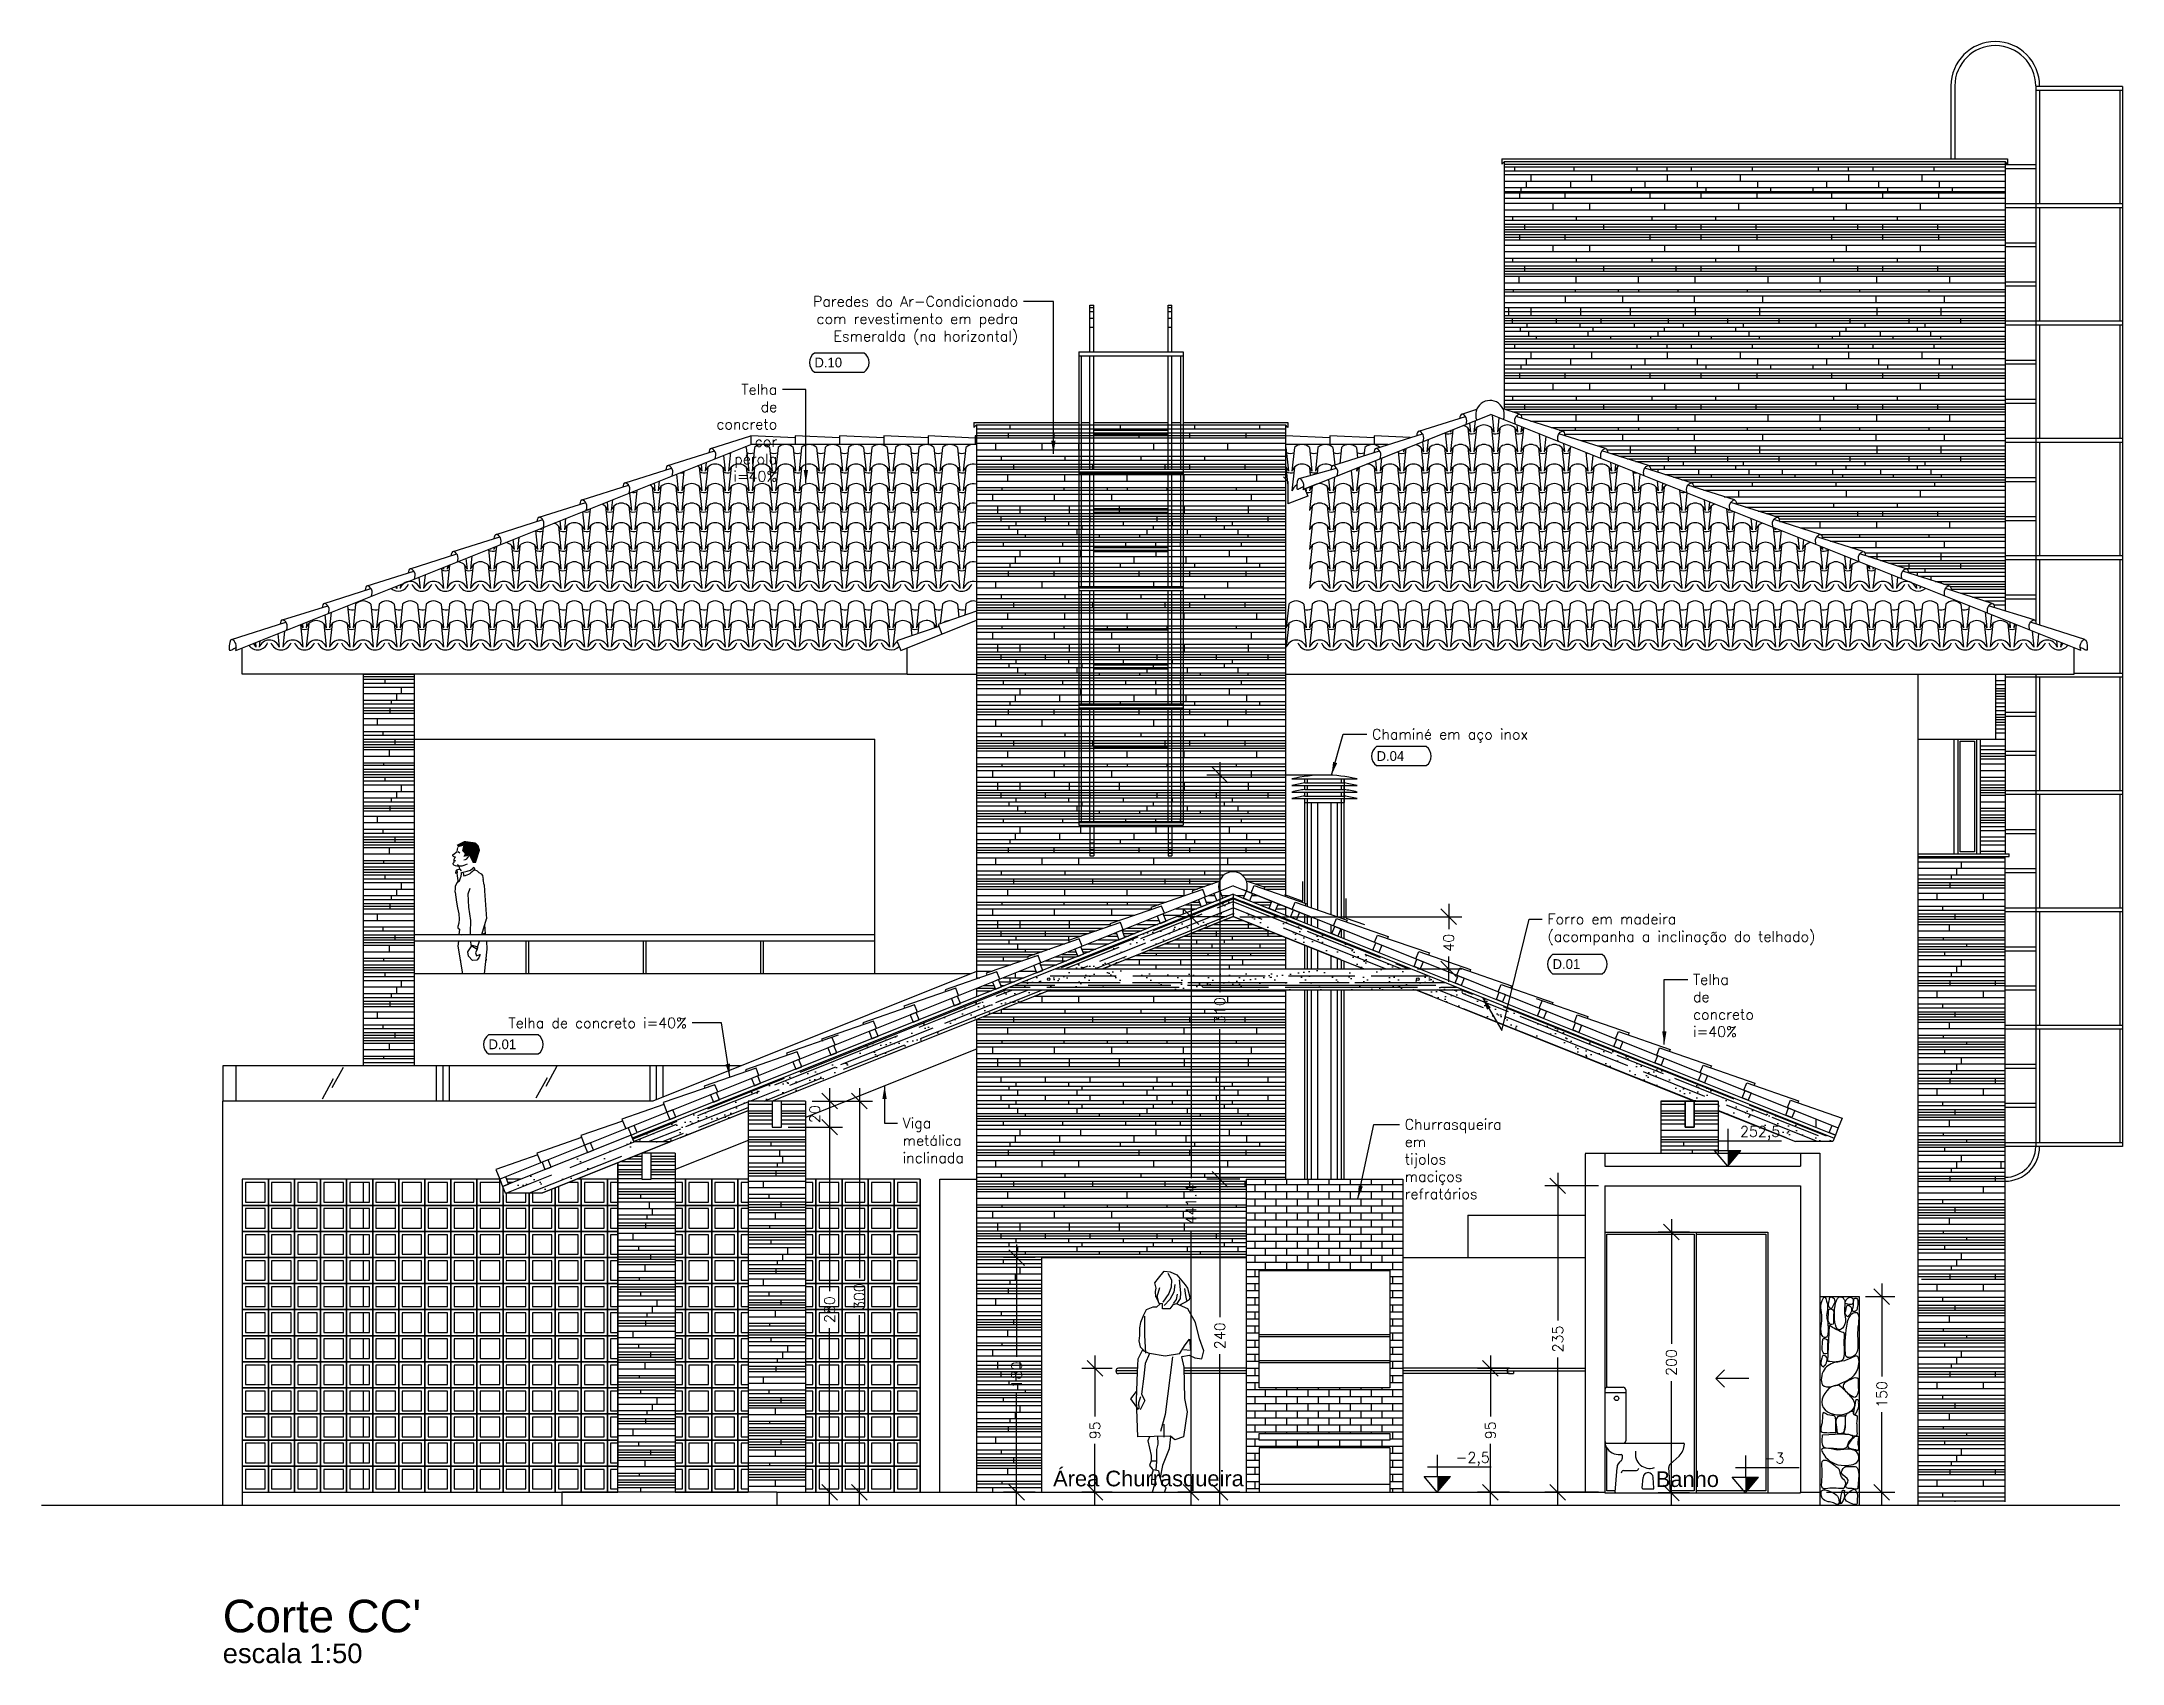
# Model space of a CAD drawing. Header units: millimetres. Extents: x -4228 to 27092, y -6721 to 984.
# Drawn here: x 24599 to 26195, y -3004 to -1760 of the extents above; entities that cross this region are included whole.
import ezdxf
from ezdxf.enums import TextEntityAlignment as Align

# ---------------------------------------------------------------- set-up
doc = ezdxf.new("R2010")
doc.units = ezdxf.units.MM
doc.header["$LTSCALE"] = 50
doc.layers.get('0').update_dxf_attribs({"lineweight": 0})
for name, color, linetype in [('bancadas', 3, 'Continuous'), ('borda100', 3, 'Continuous'), ('cobertura', 2, 'Continuous'), ('cobogo', 7, 'Continuous'), ('cota', 1, 'Continuous'), ('esquadrias', 3, 'Continuous'), ('estruturametalica', 2, 'Continuous'), ('gesso', 7, 'Continuous'), ('guardacorpo', 2, 'Continuous'), ('HACHURA', 2, 'Continuous'), ('hatch', 2, 'Continuous'), ('L_DECA', 7, 'Continuous'), ('madeiramento', 2, 'Continuous'), ('PAREDE2', 4, 'Continuous'), ('PAREDES', 6, 'Continuous'), ('PAREDES3', 2, 'Continuous'), ('pedras', 2, 'Continuous'), ('peitoril', 7, 'Continuous'), ('PENA01', 3, 'Continuous'), ('PENA02', 2, 'Continuous'), ('PENA24', 24, 'Continuous'), ('PENA_01', 3, 'Continuous'), ('piso', 2, 'Continuous'), ('QLEADER', 7, 'Continuous'), ('telhas', 3, 'Continuous'), ('TEXTO', 7, 'Continuous'), ('textocod_100', 7, 'Continuous')]:
    doc.layers.add(name, color=color, linetype=linetype)
doc.styles.add('ARIAL', font='arial.ttf')
doc.styles.add('CODIGO', font='bgothl.ttf')
doc.styles.add('COTA', font='simplex.shx')
doc.styles.add('ROMANS', font='romans.shx')
doc.dimstyles.new('1_50', dxfattribs={"dimscale": 0, "dimtxt": 8, "dimasz": 12, "dimexe": 10, "dimexo": 5, "dimgap": 4, "dimtad": 0, "dimdec": 0, "dimzin": 1, "dimdsep": 46, "dimtxsty": 'ROMANS', "dimblk": 'OBLIQUE', "dimcen": 10, "dimdle": 10, "dimclrd": 1, "dimclre": 1, "dimclrt": 7, "dimaunit": 1, "dimadec": 0, "dimazin": 0, "dimtm": 1e-09, "dimtfac": 1, "dimtdec": 0, "dimtmove": 2, "dimatfit": 3, "dimldrblk": 'OBLIQUE', "dimfxl": 1, "dimtolj": 1, "dimtzin": 0, "dimarcsym": 0})
doc.dimstyles.new('LEADER_50', dxfattribs={"dimscale": 0, "dimtxt": 8, "dimasz": 10, "dimexe": 10, "dimexo": 5, "dimgap": 4, "dimtad": 0, "dimdec": 0, "dimzin": 1, "dimdsep": 46, "dimtxsty": 'ROMANS', "dimcen": 10, "dimdle": 10, "dimclrd": 9, "dimclre": 9, "dimclrt": 7, "dimaunit": 1, "dimadec": 0, "dimazin": 0, "dimtm": 1e-09, "dimtfac": 1, "dimtdec": 0, "dimtmove": 2, "dimatfit": 3, "dimfxl": 1, "dimtolj": 1, "dimtzin": 0, "dimarcsym": 0})
pattern_1 = [(37.5, (27704.919, -5480.449), (-0.48001, 14.682397), [0, -11.5824, 0, -12.954, 0, -12.3825]), (7.5, (27704.919, -5480.45), (13.4857, 21.50475), [0, -6.2484, 0, -10.4394, 0, -4.0005]), (327.5, (27695.546, -5480.449), (23.72977, 0.043116), [0, -3.81, 0, -13.716, 0, -17.907]), (317.5, (27695.546, -5480.45), (22.90669, 6.68788), [0, -1.905, 0, -8.9916, 0, -10.287])]

msp = doc.modelspace()

# ---------------------------------------------------------------- texts
at = {"layer": 'HACHURA', "color": 7, "linetype": 'Continuous', "lineweight": 30, "insert": (25619.24, -2287.18), "char_height": 8, "attachment_point": 1, "style": 'ROMANS'}
msp.add_mtext('Chaminé em aço inox', dxfattribs=at)
at = {"layer": 'PENA02', "lineweight": 30, "style": 'COTA'}
for s, p in [('252,5', (25901.46, -2599.83)), ('-2,5', (25683.46, -2849.83)), ('-3', (25919.71, -2850.33))]:
    msp.add_text(s, height=8, dxfattribs=at).set_placement(p)
at = {"layer": 'QLEADER', "color": 7, "linetype": 'Continuous', "lineweight": 30, "insert": (25347.8, -1955.19), "char_height": 8, "attachment_point": 3, "style": 'ROMANS'}
msp.add_mtext('Paredes do Ar-Condicionado\\Pcom revestimento em pedra\\PEsmeralda (na horizontal)', dxfattribs=at)
at = {"layer": 'QLEADER', "color": 7, "linetype": 'Continuous', "lineweight": 30, "char_height": 8, "style": 'ROMANS'}
for s, insert, width, attachment_point in [('Telha de concreto\\Pcor pérola i=40%', (25162.99, -2022.72), 0.32, 3), ('Forro em madeira\\P(acompanha a inclinação do telhado)', (25753.83, -2428.91), 264.6251, 1), ('Telha de concreto\\Pi=40%', (25865.41, -2475.26), 0.32, 1), ('Viga\\Pmetálica\\Pinclinada', (25259.2, -2585.35), 0.32, 1), ('Churrasqueira em tijolos \\Pmaciços refratários', (25644.26, -2586.35), 0.32, 1)]:
    msp.add_mtext(s, dxfattribs=dict(at, insert=insert, width=width, attachment_point=attachment_point))
at = {"layer": 'TEXTO', "linetype": 'Continuous', "lineweight": 30, "style": 'ARIAL'}
for s, p in [('Área Churrasqueira', (25447.73, -2867.96)), ('Banho', (25861.04, -2868.46))]:
    msp.add_text(s, height=12, dxfattribs=at).set_placement(p, align=Align.CENTER)
for s, height, p in [("Corte CC'", 25, (24737.76, -2979.96)), ('escala 1:50', 15, (24737.76, -3003.54))]:
    msp.add_text(s, height=height, dxfattribs=at).set_placement(p)
at = {"layer": 'TEXTO', "color": 7, "linetype": 'Continuous', "lineweight": 30, "insert": (25093.71, -2516.56), "char_height": 8, "width": 240.3418, "attachment_point": 9, "style": 'ROMANS'}
msp.add_mtext('Telha de concreto i=40% ', dxfattribs=at)
at = {"layer": 'textocod_100', "lineweight": 30, "style": 'CODIGO'}
for s, p in [('D.10', (25191.57, -2009.81)), ('D.04', (25622.69, -2311.61)), ('D.01', (25757.69, -2471.16)), ('D.01', (24941.6, -2532.71))]:
    msp.add_text(s, height=7.5, dxfattribs=at).set_placement(p)

# ---------------------------------------------------------------- blocks, each defined once
blk = doc.blocks.new('_OBLIQUE')
at = {"color": 0, "linetype": 'ByBlock'}
blk.add_line((-0.5, -0.5), (0.5, 0.5), dxfattribs=at)
blk = doc.blocks.new('*D251')
at = {"layer": 'cota', "color": 1, "linetype": 'Continuous', "lineweight": -2}
for p, q in [((25203.2, -2582.5), (25203.2, -2718.2)), ((25171.3, -2592.5), (25213.2, -2592.5)), ((25203.2, -2882.5), (25203.2, -2746.7)), ((25201.5, -2872.5), (25213.2, -2872.5))]:
    blk.add_line(p, q, dxfattribs=at)
at = {"layer": 'Defpoints', "color": 0, "linetype": 'Continuous', "lineweight": 30}
for p in [(25166.3, -2592.5), (25196.5, -2872.5), (25203.2, -2872.5)]:
    blk.add_point(p, dxfattribs=at)
at = {"layer": 'cota', "color": 1, "linetype": 'Continuous', "lineweight": -2, "xscale": 12, "yscale": 12, "zscale": 12}
for p, rotation in [((25203.2, -2592.5), 90), ((25203.2, -2872.5), 270)]:
    blk.add_blockref('_OBLIQUE', p, dxfattribs=dict(at, rotation=rotation))
at = {"layer": 'cota', "color": 7, "linetype": 'Continuous', "lineweight": 30, "insert": (25203.2, -2732.5), "char_height": 8, "attachment_point": 5, "rotation": 90, "style": 'ROMANS'}
blk.add_mtext('\\A1;280', dxfattribs=at)
blk = doc.blocks.new('*D252')
at = {"layer": 'cota', "color": 1, "linetype": 'Continuous', "lineweight": -2}
for p, q in [((25203.2, -2562.5), (25203.2, -2602.5)), ((25189.8, -2572.5), (25213.2, -2572.5)), ((25176.3, -2592.5), (25213.2, -2592.5))]:
    blk.add_line(p, q, dxfattribs=at)
at = {"layer": 'Defpoints', "color": 0, "linetype": 'Continuous', "lineweight": 30}
for p in [(25184.8, -2572.5), (25171.3, -2592.5), (25203.2, -2592.5)]:
    blk.add_point(p, dxfattribs=at)
at = {"layer": 'cota', "color": 1, "linetype": 'Continuous', "lineweight": -2, "xscale": 12, "yscale": 12, "zscale": 12}
for p, rotation in [((25203.2, -2572.5), 90), ((25203.2, -2592.5), 270)]:
    blk.add_blockref('_OBLIQUE', p, dxfattribs=dict(at, rotation=rotation))
at = {"layer": 'cota', "color": 7, "linetype": 'Continuous', "lineweight": 30, "insert": (25191.8, -2582.5), "char_height": 8, "attachment_point": 5, "rotation": 90, "style": 'ROMANS'}
blk.add_mtext('\\A1;20', dxfattribs=at)
blk = doc.blocks.new('*D253')
at = {"layer": 'cota', "color": 1, "linetype": 'Continuous', "lineweight": -2}
for p, q in [((25226, -2562.5), (25226, -2708.2)), ((25189.8, -2572.5), (25236, -2572.5)), ((25226, -2882.5), (25226, -2736.7)), ((25189.8, -2872.5), (25236, -2872.5))]:
    blk.add_line(p, q, dxfattribs=at)
at = {"layer": 'Defpoints', "color": 0, "linetype": 'Continuous', "lineweight": 30}
for p in [(25184.8, -2572.5), (25184.8, -2872.5), (25226, -2872.5)]:
    blk.add_point(p, dxfattribs=at)
at = {"layer": 'cota', "color": 1, "linetype": 'Continuous', "lineweight": -2, "xscale": 12, "yscale": 12, "zscale": 12}
for p, rotation in [((25226, -2572.5), 90), ((25226, -2872.5), 270)]:
    blk.add_blockref('_OBLIQUE', p, dxfattribs=dict(at, rotation=rotation))
at = {"layer": 'cota', "color": 7, "linetype": 'Continuous', "lineweight": 30, "insert": (25226, -2722.5), "char_height": 8, "attachment_point": 5, "rotation": 90, "style": 'ROMANS'}
blk.add_mtext('\\A1;300', dxfattribs=at)
blk = doc.blocks.new('*D254')
at = {"layer": 'cota', "color": 1, "linetype": 'Continuous', "lineweight": -2}
for p, q in [((25480.4, -2421.1), (25480.4, -2631.6)), ((25507.8, -2431.1), (25470.4, -2431.1)), ((25480.4, -2882.5), (25480.4, -2672)), ((25507.8, -2872.5), (25470.4, -2872.5))]:
    blk.add_line(p, q, dxfattribs=at)
at = {"layer": 'Defpoints', "color": 0, "linetype": 'Continuous', "lineweight": 30}
for p in [(25512.8, -2431.1), (25480.4, -2872.5), (25512.8, -2872.5)]:
    blk.add_point(p, dxfattribs=at)
at = {"layer": 'cota', "color": 1, "linetype": 'Continuous', "lineweight": -2, "xscale": 12, "yscale": 12, "zscale": 12}
for p, rotation in [((25480.4, -2431.1), 90), ((25480.4, -2872.5), 270)]:
    blk.add_blockref('_OBLIQUE', p, dxfattribs=dict(at, rotation=rotation))
at = {"layer": 'cota', "color": 7, "linetype": 'Continuous', "lineweight": 30, "insert": (25480.4, -2651.8), "char_height": 8, "attachment_point": 5, "rotation": 90, "style": 'ROMANS'}
blk.add_mtext('\\A1;441.4', dxfattribs=at)
blk = doc.blocks.new('*D255')
at = {"layer": 'cota', "color": 1, "linetype": 'Continuous', "lineweight": -2}
for p, q in [((25517.8, -2632.5), (25492.5, -2632.5)), ((25502.5, -2622.5), (25502.5, -2738.2)), ((25502.5, -2882.5), (25502.5, -2766.7)), ((25517.8, -2872.5), (25492.5, -2872.5))]:
    blk.add_line(p, q, dxfattribs=at)
at = {"layer": 'Defpoints', "color": 0, "linetype": 'Continuous', "lineweight": 30}
for p in [(25522.8, -2632.5), (25502.5, -2872.5), (25522.8, -2872.5)]:
    blk.add_point(p, dxfattribs=at)
at = {"layer": 'cota', "color": 1, "linetype": 'Continuous', "lineweight": -2, "xscale": 12, "yscale": 12, "zscale": 12}
for p, rotation in [((25502.5, -2632.5), 90), ((25502.5, -2872.5), 270)]:
    blk.add_blockref('_OBLIQUE', p, dxfattribs=dict(at, rotation=rotation))
at = {"layer": 'cota', "color": 7, "linetype": 'Continuous', "lineweight": 30, "insert": (25502.5, -2752.5), "char_height": 8, "attachment_point": 5, "rotation": 90, "style": 'ROMANS'}
blk.add_mtext('\\A1;240', dxfattribs=at)
blk = doc.blocks.new('*D256')
at = {"layer": 'cota', "color": 1, "linetype": 'Continuous', "lineweight": -2}
for p, q in [((25360.8, -2692.5), (25336.6, -2692.5)), ((25346.6, -2682.5), (25346.6, -2768.7)), ((25346.6, -2882.5), (25346.6, -2796.2)), ((25360.8, -2872.5), (25336.6, -2872.5))]:
    blk.add_line(p, q, dxfattribs=at)
at = {"layer": 'Defpoints', "color": 0, "linetype": 'Continuous', "lineweight": 30}
for p in [(25346.6, -2692.5), (25365.8, -2692.5), (25365.8, -2872.5)]:
    blk.add_point(p, dxfattribs=at)
at = {"layer": 'cota', "color": 1, "linetype": 'Continuous', "lineweight": -2, "xscale": 12, "yscale": 12, "zscale": 12}
for p, rotation in [((25346.6, -2692.5), 90), ((25346.6, -2872.5), 270)]:
    blk.add_blockref('_OBLIQUE', p, dxfattribs=dict(at, rotation=rotation))
at = {"layer": 'cota', "color": 7, "linetype": 'Continuous', "lineweight": 30, "insert": (25346.6, -2782.5), "char_height": 8, "attachment_point": 5, "rotation": 90, "style": 'ROMANS'}
blk.add_mtext('\\A1;180', dxfattribs=at)
blk = doc.blocks.new('*D257')
at = {"layer": 'cota', "color": 1, "linetype": 'Continuous', "lineweight": -2}
for p, q in [((25406.7, -2767.5), (25406.7, -2814.5)), ((25419.8, -2777.5), (25396.7, -2777.5)), ((25406.7, -2882.5), (25406.7, -2835.4)), ((25419.8, -2872.5), (25396.7, -2872.5))]:
    blk.add_line(p, q, dxfattribs=at)
at = {"layer": 'Defpoints', "color": 0, "linetype": 'Continuous', "lineweight": 30}
for p in [(25424.8, -2777.5), (25406.7, -2872.5), (25424.8, -2872.5)]:
    blk.add_point(p, dxfattribs=at)
at = {"layer": 'cota', "color": 1, "linetype": 'Continuous', "lineweight": -2, "xscale": 12, "yscale": 12, "zscale": 12}
for p, rotation in [((25406.7, -2777.5), 90), ((25406.7, -2872.5), 270)]:
    blk.add_blockref('_OBLIQUE', p, dxfattribs=dict(at, rotation=rotation))
at = {"layer": 'cota', "color": 7, "linetype": 'Continuous', "lineweight": 30, "insert": (25406.7, -2825), "char_height": 8, "attachment_point": 5, "rotation": 90, "style": 'ROMANS'}
blk.add_mtext('\\A1;95', dxfattribs=at)
blk = doc.blocks.new('*D258')
at = {"layer": 'cota', "color": 1, "linetype": 'Continuous', "lineweight": -2}
for p, q in [((25848.8, -2663), (25848.8, -2758.7)), ((25862.8, -2673), (25838.8, -2673)), ((25848.8, -2883), (25848.8, -2787.2)), ((25862.8, -2873), (25838.8, -2873))]:
    blk.add_line(p, q, dxfattribs=at)
at = {"layer": 'Defpoints', "color": 0, "linetype": 'Continuous', "lineweight": 30}
for p in [(25867.8, -2673), (25848.8, -2873), (25867.8, -2873)]:
    blk.add_point(p, dxfattribs=at)
at = {"layer": 'cota', "color": 1, "linetype": 'Continuous', "lineweight": -2, "xscale": 12, "yscale": 12, "zscale": 12}
for p, rotation in [((25848.8, -2673), 90), ((25848.8, -2873), 270)]:
    blk.add_blockref('_OBLIQUE', p, dxfattribs=dict(at, rotation=rotation))
at = {"layer": 'cota', "color": 7, "linetype": 'Continuous', "lineweight": 30, "insert": (25848.8, -2773), "char_height": 8, "attachment_point": 5, "rotation": 90, "style": 'ROMANS'}
blk.add_mtext('\\A1;200', dxfattribs=at)
blk = doc.blocks.new('*D259')
at = {"layer": 'cota', "color": 1, "linetype": 'Continuous', "lineweight": -2}
for p, q in [((25761.7, -2627.5), (25761.7, -2740.7)), ((25792.8, -2637.5), (25751.7, -2637.5)), ((25761.7, -2882.5), (25761.7, -2769.2)), ((25792.8, -2872.5), (25751.7, -2872.5))]:
    blk.add_line(p, q, dxfattribs=at)
at = {"layer": 'Defpoints', "color": 0, "linetype": 'Continuous', "lineweight": 30}
for p in [(25797.8, -2637.5), (25761.7, -2872.5), (25797.8, -2872.5)]:
    blk.add_point(p, dxfattribs=at)
at = {"layer": 'cota', "color": 1, "linetype": 'Continuous', "lineweight": -2, "xscale": 12, "yscale": 12, "zscale": 12}
for p, rotation in [((25761.7, -2637.5), 90), ((25761.7, -2872.5), 270)]:
    blk.add_blockref('_OBLIQUE', p, dxfattribs=dict(at, rotation=rotation))
at = {"layer": 'cota', "color": 7, "linetype": 'Continuous', "lineweight": 30, "insert": (25761.7, -2755), "char_height": 8, "attachment_point": 5, "rotation": 90, "style": 'ROMANS'}
blk.add_mtext('\\A1;235', dxfattribs=at)
blk = doc.blocks.new('*D260')
at = {"layer": 'cota', "color": 1, "linetype": 'Continuous', "lineweight": -2}
for p, q in [((25502.5, -2312.5), (25502.5, -2488.9)), ((25577.7, -2322.5), (25492.5, -2322.5)), ((25502.5, -2642.5), (25502.5, -2517.4)), ((25517.8, -2632.5), (25492.5, -2632.5))]:
    blk.add_line(p, q, dxfattribs=at)
at = {"layer": 'Defpoints', "color": 0, "linetype": 'Continuous', "lineweight": 30}
for p in [(25502.5, -2322.5), (25582.7, -2322.5), (25522.8, -2632.5)]:
    blk.add_point(p, dxfattribs=at)
at = {"layer": 'cota', "color": 1, "linetype": 'Continuous', "lineweight": -2, "xscale": 12, "yscale": 12, "zscale": 12}
for p, rotation in [((25502.5, -2322.5), 90), ((25502.5, -2632.5), 270)]:
    blk.add_blockref('_OBLIQUE', p, dxfattribs=dict(at, rotation=rotation))
at = {"layer": 'cota', "color": 7, "linetype": 'Continuous', "lineweight": 30, "insert": (25502.5, -2503.1), "char_height": 8, "attachment_point": 5, "rotation": 90, "style": 'ROMANS'}
blk.add_mtext('\\A1;310', dxfattribs=at)
blk = doc.blocks.new('*D261')
at = {"layer": 'cota', "color": 1, "linetype": 'Continuous', "lineweight": -2}
for p, q in [((25710, -2767.5), (25710, -2814.5)), ((25724.6, -2777.5), (25700, -2777.5)), ((25710, -2882.5), (25710, -2835.4)), ((25724.6, -2872.5), (25700, -2872.5))]:
    blk.add_line(p, q, dxfattribs=at)
at = {"layer": 'Defpoints', "color": 0, "linetype": 'Continuous', "lineweight": 30}
for p in [(25729.6, -2777.5), (25710, -2872.5), (25729.6, -2872.5)]:
    blk.add_point(p, dxfattribs=at)
at = {"layer": 'cota', "color": 1, "linetype": 'Continuous', "lineweight": -2, "xscale": 12, "yscale": 12, "zscale": 12}
for p, rotation in [((25710, -2777.5), 90), ((25710, -2872.5), 270)]:
    blk.add_blockref('_OBLIQUE', p, dxfattribs=dict(at, rotation=rotation))
at = {"layer": 'cota', "color": 7, "linetype": 'Continuous', "lineweight": 30, "insert": (25710, -2825), "char_height": 8, "attachment_point": 5, "rotation": 90, "style": 'ROMANS'}
blk.add_mtext('\\A1;95', dxfattribs=at)
blk = doc.blocks.new('*D262')
at = {"layer": 'cota', "color": 1, "linetype": 'Continuous', "lineweight": -2}
for p, q in [((26010.2, -2712.5), (26010.2, -2783.7)), ((25997.8, -2722.5), (26020.2, -2722.5)), ((26010.2, -2882.5), (26010.2, -2811.2)), ((25967.8, -2872.5), (26020.2, -2872.5))]:
    blk.add_line(p, q, dxfattribs=at)
at = {"layer": 'Defpoints', "color": 0, "linetype": 'Continuous', "lineweight": 30}
for p in [(25992.8, -2722.5), (25962.8, -2872.5), (26010.2, -2872.5)]:
    blk.add_point(p, dxfattribs=at)
at = {"layer": 'cota', "color": 1, "linetype": 'Continuous', "lineweight": -2, "xscale": 12, "yscale": 12, "zscale": 12}
for p, rotation in [((26010.2, -2722.5), 90), ((26010.2, -2872.5), 270)]:
    blk.add_blockref('_OBLIQUE', p, dxfattribs=dict(at, rotation=rotation))
at = {"layer": 'cota', "color": 7, "linetype": 'Continuous', "lineweight": 30, "insert": (26010.2, -2797.5), "char_height": 8, "attachment_point": 5, "rotation": 90, "style": 'ROMANS'}
blk.add_mtext('\\A1;150', dxfattribs=at)
blk = doc.blocks.new('*D211')
at = {"layer": 'cota', "color": 1, "linetype": 'Continuous', "lineweight": -2}
for p, q in [((25678, -2421.1), (25678, -2440.6)), ((25517.8, -2431.1), (25688, -2431.1)), ((25654.1, -2471.1), (25688, -2471.1)), ((25678, -2481.1), (25678, -2461.5))]:
    blk.add_line(p, q, dxfattribs=at)
at = {"layer": 'Defpoints', "color": 0, "linetype": 'Continuous', "lineweight": 30}
for p in [(25512.8, -2431.1), (25649.1, -2471.1), (25678, -2471.1)]:
    blk.add_point(p, dxfattribs=at)
at = {"layer": 'cota', "color": 1, "linetype": 'Continuous', "lineweight": -2, "xscale": 12, "yscale": 12, "zscale": 12}
for p, rotation in [((25678, -2431.1), 90), ((25678, -2471.1), 270)]:
    blk.add_blockref('_OBLIQUE', p, dxfattribs=dict(at, rotation=rotation))
at = {"layer": 'cota', "color": 7, "linetype": 'Continuous', "lineweight": 30, "insert": (25678, -2451.1), "char_height": 8, "attachment_point": 5, "rotation": 90, "style": 'ROMANS'}
blk.add_mtext('\\A1;40', dxfattribs=at)

# ---------------------------------------------------------------- dimensions: what is measured, and where the dimension line sits
at = {"layer": 'cota', "linetype": 'Continuous', "lineweight": 30}
for base, p1, p2, picture, middle in [((25502.46, -2322.46), (25522.76, -2632.46), (25582.74, -2322.46), '*D260', (25502.46, -2503.14)), ((25677.97, -2471.06), (25512.76, -2431.06), (25649.11, -2471.06), '*D211', (25677.97, -2451.06)), ((25203.25, -2592.46), (25184.76, -2572.46), (25171.26, -2592.46), '*D252', (25191.84, -2582.46))]:
    dim = msp.add_linear_dim(base=base, p1=p1, p2=p2, angle=90, dimstyle='1_50', override={"dimscale": 1}, dxfattribs=at)
    dim.commit()
    dim.dimension.update_dxf_attribs({"geometry": picture, "text_midpoint": middle, "dimtype": 160})
for base, p1, p2, override, picture, middle in [((25480.42, -2872.46), (25512.76, -2431.06), (25512.76, -2872.46), {"dimscale": 1, "dimdec": 1}, '*D254', (25480.42, -2651.76)), ((25226.04, -2872.46), (25184.76, -2572.46), (25184.76, -2872.46), {"dimscale": 1}, '*D253', (25226.04, -2722.46)), ((25203.25, -2872.46), (25166.26, -2592.46), (25196.55, -2872.46), {"dimscale": 1}, '*D251', (25203.25, -2732.46)), ((25502.46, -2872.46), (25522.76, -2632.46), (25522.76, -2872.46), {"dimscale": 1}, '*D255', (25502.46, -2752.46)), ((25761.73, -2872.46), (25797.76, -2637.46), (25797.76, -2872.46), {"dimscale": 1}, '*D259', (25761.73, -2754.96)), ((25848.81, -2872.96), (25867.76, -2672.96), (25867.76, -2872.96), {"dimscale": 1}, '*D258', (25848.81, -2772.96)), ((25346.59, -2692.46), (25365.76, -2872.46), (25365.76, -2692.46), {"dimscale": 1}, '*D256', (25346.59, -2782.46)), ((26010.2, -2872.46), (25992.76, -2722.46), (25962.76, -2872.46), {"dimscale": 1}, '*D262', (26010.2, -2797.46)), ((25406.67, -2872.46), (25424.76, -2777.46), (25424.76, -2872.46), {"dimscale": 1}, '*D257', (25406.67, -2824.96)), ((25709.97, -2872.46), (25729.61, -2777.46), (25729.61, -2872.46), {"dimscale": 1}, '*D261', (25709.97, -2824.96))]:
    dim = msp.add_linear_dim(base=base, p1=p1, p2=p2, angle=90, dimstyle='1_50', override=override, dxfattribs=at)
    dim.commit()
    dim.dimension.update_dxf_attribs({"geometry": picture, "text_midpoint": middle})

# ---------------------------------------------------------------- hatches: boundary and pattern name
at = {"layer": 'HACHURA', "linetype": 'Continuous', "lineweight": 30}
h = msp.add_hatch(dxfattribs=at)
h.set_pattern_fill('AR-RROOF', color=3, scale=0.5, style=0)
h.set_pattern_definition([(158.1986, (25866.258, -2572.462), (-30.6583, -1.415), [190.5, -25.4, 63.5, -12.7]), (158.1986, (25848.217, -2572.085), (5.5185, -20.39956), [38.1, -4.191, 76.2, -9.525]), (158.1986, (25856.353, -2580.127), (-64.47676, 16.62623), [101.6, -17.78, 50.8, -12.7])])
h.paths.add_polyline_path([(25652.76, -2487.06), (25866.26, -2572.46), (25884.76, -2572.46), (25884.76, -2579.86), (25944, -2603.56), (25972.59, -2603.56), (25973.66, -2600.88), (25689.11, -2487.06)])
h.paths.add_polyline_path([(25512.76, -2431.06), (25612.76, -2471.06), (25649.11, -2471.06), (25519.59, -2419.25), (25512.76, -2416.52)])
at = {"layer": 'hatch', "linetype": 'Continuous', "lineweight": 30}
h = msp.add_hatch(dxfattribs=at)
h.set_pattern_fill('AR-RROOF', color=3, scale=0.5, style=0)
h.set_pattern_definition([(21.8014, (25159.258, -2572.462), (21.22498, 22.1683), [190.5, -25.4, 63.5, -12.7]), (21.8014, (25172.583, -2560.293), (-18.0648, 10.9662), [38.1, -4.191, 76.2, -9.525]), (21.8014, (25161.145, -2560.081), (58.15644, 32.42705), [101.6, -17.78, 50.8, -12.7])])
h.paths.add_polyline_path([(25336.41, -2487.06), (25051.86, -2600.88), (25052.93, -2603.56), (25081.51, -2603.56), (25140.76, -2579.86), (25140.76, -2572.46), (25159.26, -2572.46), (25372.76, -2487.06)])
h.paths.add_polyline_path([(25512.76, -2416.52), (25376.41, -2471.06), (25412.76, -2471.06), (25512.76, -2431.06)])
h = msp.add_hatch(dxfattribs=at)
h.set_pattern_fill('AR-SAND', color=256, scale=0.3, style=0)
h.set_pattern_definition(pattern_1)
h.paths.add_polyline_path([(25376.41, -2471.06), (25412.76, -2471.06), (25512.76, -2431.06), (25512.76, -2416.52)])
h.paths.add_polyline_path([(25372.76, -2487.06), (25336.41, -2487.06), (25051.86, -2600.88), (25052.93, -2603.56), (25081.51, -2603.56), (25140.76, -2579.86), (25140.76, -2572.46), (25159.26, -2572.46)])
h = msp.add_hatch(dxfattribs=at)
h.set_pattern_fill('AR-SAND', color=256, scale=0.3, style=0)
h.set_pattern_definition(pattern_1)
h.paths.add_polyline_path([(25972.59, -2603.56), (25973.66, -2600.88), (25689.11, -2487.06), (25652.76, -2487.06), (25866.26, -2572.46), (25884.76, -2572.46), (25884.76, -2579.86), (25944, -2603.56)])
h.paths.add_polyline_path([(25649.11, -2471.06), (25519.59, -2419.25), (25512.76, -2416.52), (25512.76, -2431.06), (25612.76, -2471.06)])
h = msp.add_hatch(dxfattribs=at)
h.set_pattern_fill('AR-RROOF', color=3, scale=0.5, style=0)
h.set_pattern_definition([(0, (25866.258, -2572.462), (27.94, 12.7), [190.5, -25.4, 63.5, -12.7]), (0, (25883.15, -2566.112), (-12.7, 16.891), [38.1, -4.191, 76.2, -9.525]), (0, (25872.608, -2561.6675), (66.04, 8.509), [101.6, -17.78, 50.8, -12.7])])
h.paths.add_polyline_path([(25689.11, -2487.06), (25649.11, -2471.06), (25376.41, -2471.06), (25336.41, -2487.06)])
h = msp.add_hatch(dxfattribs=at)
h.set_pattern_fill('AR-SAND', color=256, scale=0.3, style=0)
h.set_pattern_definition([(37.5, (25866.258, -2572.462), (-0.48, 14.6824), [0, -11.5824, 0, -12.954, 0, -12.3825]), (7.5, (25866.258, -2572.462), (13.4857, 21.50475), [0, -6.2484, 0, -10.4394, 0, -4.0005]), (327.5, (25856.886, -2572.462), (23.72977, 0.04312), [0, -3.81, 0, -13.716, 0, -17.907]), (317.5, (25856.886, -2572.462), (22.9067, 6.6879), [0, -1.905, 0, -8.9916, 0, -10.287])])
h.paths.add_polyline_path([(25689.11, -2487.06), (25649.11, -2471.06), (25376.41, -2471.06), (25336.41, -2487.06)])
h = msp.add_hatch(dxfattribs=at)
h.set_pattern_fill('AR-SAND', color=256, scale=0.5, style=0)
h.set_pattern_definition([(37.5, (31361.234, -2748.393), (-0.800016, 24.47066), [0, -19.304, 0, -21.59, 0, -20.6375]), (7.5, (31361.234, -2748.393), (22.47616, 35.84126), [0, -10.414, 0, -17.399, 0, -6.6675]), (327.5, (31345.613, -2748.393), (39.54962, 0.07186), [0, -6.35, 0, -22.86, 0, -29.845]), (317.5, (31345.613, -2748.393), (38.17782, 11.14647), [0, -3.175, 0, -14.986, 0, -17.145])])
h.paths.add_polyline_path([(24952.4, -2637.97), (24954.4, -2642.97), (24982.98, -2642.97), (25081.51, -2603.56), (25052.93, -2603.56), (25050.93, -2598.56)])
h = msp.add_hatch(dxfattribs=at)
h.set_pattern_fill('AR-RROOF', color=3, scale=0.8, style=0)
h.set_pattern_definition([(21.801, (24982.982, -2642.973), (33.96, 35.4693), [304.8, -40.64, 101.6, -20.32]), (21.8, (25004.3, -2623.503), (-28.904, 17.546), [60.96, -6.706, 121.92, -15.24]), (21.801, (24986, -2623.163), (93.0503, 51.8833), [162.56, -28.448, 81.28, -20.32])])
h.paths.add_polyline_path([(25081.51, -2603.56), (25052.93, -2603.56), (25050.93, -2598.56), (24952.4, -2637.97), (24954.4, -2642.97), (24982.98, -2642.97)])
h = msp.add_hatch(dxfattribs=at)
h.set_pattern_fill('AR-BRSTD', color=3, scale=0.08, style=0)
h.set_pattern_definition([(0, (30308.7715, -983.623), (0, 5.419344), []), (90, (30308.7715, -983.623), (-8.128, 5.419344), [5.419344, -5.419344])])
h.paths.add_polyline_path([(25522.76, -2872.46), (25532.76, -2872.46), (25532.76, -2838.46), (25632.76, -2838.46), (25632.76, -2872.46), (25642.76, -2872.46), (25642.76, -2632.46), (25522.76, -2632.46)])
h.paths.add_polyline_path([(25632.76, -2792.46), (25532.76, -2792.46), (25532.76, -2702.46), (25632.76, -2702.46)], flags=16)
h.paths.add_polyline_path([(25632.76, -2832.46), (25532.76, -2832.46), (25532.76, -2827.46), (25632.76, -2827.46)], flags=16)

# ---------------------------------------------------------------- linework, layer by layer
at = {"color": 3, "lineweight": 30}
for p, q in [((24914.25, -2383.59), (24917.55, -2380.98)), ((24914.41, -2384.73), (24916.39, -2385.55)), ((24914.44, -2390.14), (24915.14, -2389.26)), ((24914.63, -2391.26), (24914.44, -2390.14)), ((24915.14, -2389.26), (24915.29, -2387.03)), ((24915.24, -2387.75), (24916.38, -2388.21)), ((24915.29, -2387.03), (24916, -2385.49)), ((24917.55, -2380.98), (24918.14, -2377.92)), ((24919.19, -2392.32), (24917.85, -2390.97)), ((24918.36, -2381.01), (24919.64, -2382.17)), ((24919.7, -2394.6), (24919.19, -2392.32)), ((24929.2, -2394), (24930.31, -2393.01)), ((24930.31, -2393.01), (24930.92, -2394.43)), ((24916.04, -2412.31), (24916.32, -2409.15)), ((24916.36, -2397.25), (24916.31, -2397.59)), ((24916.31, -2397.59), (24917.47, -2397.32)), ((24916.32, -2407.5), (24917.9, -2404.64)), ((24916.32, -2409.15), (24916.32, -2407.5)), ((24916.48, -2396.17), (24916.36, -2397.25)), ((24917.01, -2395.31), (24916.48, -2396.17)), ((24919.58, -2394.56), (24917.07, -2395.31)), ((24917.07, -2395.31), (24917.07, -2395.44)), ((24917.07, -2395.44), (24917.36, -2395.91)), ((24917.36, -2395.91), (24917.6, -2396.44)), ((24917.53, -2397.32), (24917.42, -2397.92)), ((24917.42, -2397.92), (24917.42, -2398.33)), ((24917.42, -2398.33), (24917.47, -2399.2)), ((24917.47, -2399.2), (24917.53, -2399.81)), ((24917.6, -2396.44), (24917.53, -2396.79)), ((24917.53, -2396.79), (24917.53, -2397.32)), ((24917.53, -2399.81), (24917.81, -2401.54)), ((24917.81, -2401.54), (24918.05, -2403.39)), ((24918.05, -2403.39), (24917.9, -2404.64)), ((24917.9, -2404.64), (24919.29, -2403.66)), ((24919.29, -2403.66), (24919.79, -2401.97)), ((24919.7, -2394.6), (24920.52, -2395.83)), ((24919.79, -2401.97), (24920.53, -2400.12)), ((24920.53, -2400.12), (24920.9, -2398.27)), ((24920.9, -2397.13), (24925.35, -2396.15)), ((24920.9, -2398.27), (24920.9, -2397.13)), ((24922.14, -2397.57), (24920.9, -2397.13)), ((24922.64, -2398.42), (24922.14, -2397.57)), ((24922.64, -2399.12), (24922.64, -2398.42)), ((24923.14, -2399.97), (24922.64, -2399.12)), ((24924.12, -2399.55), (24923.14, -2399.97)), ((24924.85, -2399.27), (24924.12, -2399.55)), ((24926.22, -2398.84), (24924.85, -2399.27)), ((24925.35, -2396.15), (24927.83, -2395.3)), ((24926.06, -2413.64), (24927.51, -2409.31)), ((24927.22, -2398.12), (24926.22, -2398.84)), ((24928.07, -2397.42), (24927.22, -2398.12)), ((24927.83, -2395.3), (24929.2, -2394)), ((24929.2, -2396.42), (24928.07, -2397.42)), ((24930.05, -2395.72), (24929.2, -2396.42)), ((24930.92, -2394.43), (24930.05, -2395.72)), ((24930.53, -2395), (24932.9, -2395.85)), ((24932.9, -2395.85), (24934.27, -2397.13)), ((24934.27, -2397.13), (24935.87, -2398.12)), ((24935.87, -2398.12), (24936.98, -2399.42)), ((24936.98, -2399.42), (24937.59, -2402.65)), ((24938.33, -2406.6), (24937.59, -2402.65)), ((24938.33, -2406.6), (24938.49, -2411.37)), ((24916.04, -2412.31), (24917.07, -2419.84)), ((24917.07, -2419.84), (24917.77, -2424.21)), ((24917.77, -2424.21), (24918.81, -2428.99)), ((24926.58, -2423.75), (24926.06, -2413.64)), ((24928.05, -2434.12), (24926.58, -2423.75)), ((24938.49, -2411.37), (24940.06, -2432.79)), ((24918.81, -2436.14), (24918.13, -2438.52)), ((24918.13, -2438.52), (24918.13, -2439.73)), ((24918.13, -2439.73), (24919.51, -2440.92)), ((24918.81, -2428.99), (24919.16, -2432.96)), ((24919.16, -2432.96), (24918.81, -2436.14)), ((24919.01, -2444.72), (24919.49, -2440.79)), ((24927.81, -2443.17), (24928.05, -2434.12)), ((24936.54, -2444.75), (24940.06, -2432.79)), ((24939.25, -2444.11), (24938.82, -2437)), ((24918.43, -2453.64), (24918.81, -2449.96)), ((24922, -2474.96), (24918.43, -2453.64)), ((24918.79, -2444.53), (24920.69, -2444.96)), ((24925.74, -2458.1), (24928.85, -2453.37)), ((24927.88, -2444.96), (24927.81, -2443.17)), ((24928.2, -2452.89), (24928.09, -2449.96)), ((24933.54, -2454.51), (24928.2, -2452.89)), ((24928.85, -2453.37), (24932.84, -2456.08)), ((24932.84, -2456.08), (24931.55, -2458.78)), ((24932.67, -2456.01), (24934.75, -2449.96)), ((24932.84, -2456.08), (24933.54, -2454.51)), ((24936.46, -2444.96), (24936.54, -2444.75)), ((24936.62, -2444.46), (24938.88, -2443.69)), ((24938.5, -2474.96), (24940.63, -2456.06)), ((24939.41, -2444.96), (24939.25, -2444.11)), ((24940.63, -2456.06), (24940.3, -2449.96)), ((24920.34, -2464.96), (24920.19, -2464.15)), ((24926.2, -2461.44), (24925.74, -2458.1)), ((24926.3, -2461.32), (24929.31, -2464.77)), ((24932.66, -2464.33), (24929.49, -2464.75)), ((24931.55, -2458.78), (24932.31, -2461.03)), ((24932.31, -2461.03), (24934.96, -2460.04)), ((24934.27, -2462.59), (24932.66, -2464.33)), ((24935.21, -2460.04), (24934.27, -2462.59)), ((24939.76, -2463.77), (24939.61, -2464.96)), ((25452.59, -2711.93), (25455.56, -2708.34)), ((25453.63, -2716.06), (25452.59, -2711.93)), ((25455.56, -2708.34), (25459.79, -2703.07)), ((25459.79, -2703.07), (25464.49, -2703.58)), ((25462.53, -2704.55), (25465.43, -2709.58)), ((25464.49, -2703.58), (25469.49, -2705.68)), ((25465.43, -2709.58), (25465.2, -2715.15)), ((25469.49, -2705.68), (25475.91, -2713.45)), ((25471.32, -2709.7), (25472.34, -2719.62)), ((25453.03, -2718.6), (25453.63, -2716.06)), ((25453.51, -2722.53), (25453.03, -2718.6)), ((25456.69, -2728.04), (25454.04, -2730.68)), ((25454.49, -2722.45), (25456.38, -2715.4)), ((25455.72, -2727.16), (25454.49, -2722.45)), ((25458.57, -2727.66), (25456.69, -2728.04)), ((25458.63, -2731.77), (25458.57, -2727.66)), ((25463.41, -2720.15), (25458.77, -2726.68)), ((25464.08, -2724.67), (25459.82, -2729.15)), ((25465.2, -2715.15), (25463.41, -2720.15)), ((25467.25, -2719), (25464.08, -2724.67)), ((25466.4, -2728.88), (25464.12, -2731.72)), ((25469.15, -2728.12), (25466.4, -2728.88)), ((25469.06, -2724.59), (25466.69, -2727.62)), ((25467.96, -2713.21), (25467.25, -2719)), ((25469.68, -2720.47), (25469.06, -2724.59)), ((25477.84, -2731.9), (25469.15, -2728.12)), ((25472.12, -2723.82), (25469.63, -2727.73)), ((25472.34, -2719.62), (25472.12, -2723.82)), ((25476.7, -2726.51), (25472.48, -2728.53)), ((25475.39, -2716.2), (25476.06, -2721.49)), ((25475.91, -2713.45), (25477.74, -2716.01)), ((25476.06, -2721.49), (25477.01, -2725.34)), ((25479.06, -2725.04), (25476.7, -2726.51)), ((25477.74, -2716.01), (25479.58, -2722.89)), ((25479.58, -2722.89), (25479.06, -2725.04)), ((25441.7, -2742.25), (25440.97, -2746.48)), ((25443.89, -2736.58), (25441.7, -2742.25)), ((25446.08, -2732.59), (25443.89, -2736.58)), ((25444.76, -2737.57), (25444.66, -2752.19)), ((25451.07, -2730.47), (25446.08, -2732.59)), ((25454.04, -2730.68), (25451.07, -2730.47)), ((25464.12, -2731.72), (25458.63, -2731.77)), ((25483.85, -2742.32), (25477.84, -2731.9)), ((25486.83, -2754.81), (25483.85, -2742.32)), ((25440.85, -2752.16), (25440.24, -2756.47)), ((25440.24, -2756.47), (25441.47, -2760.91)), ((25440.97, -2746.48), (25440.85, -2752.16)), ((25444.66, -2752.19), (25445.36, -2765.72)), ((25471.66, -2766.39), (25475.82, -2759.36)), ((25475.82, -2759.36), (25479.18, -2755.07)), ((25479.18, -2755.07), (25480.1, -2763.78)), ((25490.1, -2764.15), (25486.83, -2754.81)), ((25439.39, -2780.3), (25439.76, -2770.3)), ((25439.76, -2770.3), (25443.22, -2763.47)), ((25441.47, -2760.91), (25444.31, -2763.86)), ((25443.22, -2763.47), (25448.61, -2766.05)), ((25445.12, -2773.67), (25444.18, -2783.55)), ((25448.61, -2766.05), (25445.12, -2773.67)), ((25460.67, -2768.08), (25448.61, -2766.05)), ((25466.15, -2768.6), (25460.47, -2812.98)), ((25471.66, -2766.39), (25460.67, -2768.08)), ((25473.1, -2768.75), (25474.81, -2776.49)), ((25473.49, -2768.36), (25478.99, -2767.42)), ((25480.1, -2763.78), (25474.7, -2763.36)), ((25474.81, -2776.49), (25475.45, -2800.53)), ((25478.99, -2767.42), (25483.2, -2769.4)), ((25483.2, -2769.4), (25488.58, -2770.22)), ((25488.58, -2770.22), (25490.1, -2764.15)), ((25438.58, -2801.67), (25439.39, -2780.3)), ((25444.18, -2783.55), (25442.33, -2797.38)), ((25434.27, -2800.85), (25438.45, -2795.15)), ((25440.1, -2808.93), (25434.27, -2800.85)), ((25439.58, -2829.9), (25438.58, -2801.67)), ((25440.33, -2803.64), (25442.01, -2799.03)), ((25440.69, -2808.54), (25440.33, -2803.64)), ((25445.05, -2802.18), (25441.47, -2809.22)), ((25442.33, -2797.38), (25445.05, -2802.18)), ((25475.45, -2800.53), (25477.34, -2810.93)), ((25460.47, -2812.98), (25457.05, -2825.9)), ((25459.64, -2820.34), (25459.49, -2830.34)), ((25477.34, -2810.93), (25474.67, -2830.04)), ((25464.59, -2829.39), (25439.58, -2829.9)), ((25448.49, -2829.88), (25447.29, -2833.01)), ((25447.29, -2833.01), (25449.88, -2844.2)), ((25454.95, -2835.69), (25453.83, -2839.71)), ((25453.83, -2839.71), (25453.88, -2849.01)), ((25454.79, -2829.33), (25454.95, -2835.69)), ((25463.55, -2839.27), (25458.57, -2852.09)), ((25464.78, -2830.06), (25463.55, -2839.27)), ((25467.91, -2832.35), (25464.59, -2829.39)), ((25474.67, -2830.04), (25467.91, -2832.35)), ((25449.74, -2848.4), (25448.46, -2852.11)), ((25448.46, -2852.11), (25450.68, -2854.59)), ((25449.88, -2844.2), (25449.74, -2848.4)), ((25449.74, -2848.4), (25453.77, -2848.53)), ((25451.26, -2855.38), (25450.46, -2858.79)), ((25455.41, -2856.08), (25451.26, -2855.38)), ((25453.88, -2849.01), (25453.53, -2855.39)), ((25455.41, -2856.08), (25456.44, -2861.49)), ((25458.57, -2852.09), (25456.63, -2861.18)), ((25450.33, -2866.63), (25450.35, -2862.43)), ((25453.57, -2866.65), (25450.33, -2866.63)), ((25450.46, -2858.79), (25450.35, -2862.43)), ((25450.35, -2862.43), (25452.7, -2862.84)), ((25452.4, -2866.84), (25450.68, -2872.43)), ((25450.68, -2872.43), (25460.01, -2872.49)), ((25452.7, -2862.84), (25453.57, -2866.65)), ((25457.51, -2863.74), (25456.63, -2861.18)), ((25457.98, -2865.7), (25457.51, -2863.74)), ((25461.29, -2869.08), (25457.98, -2865.7)), ((25460.01, -2872.49), (25461.29, -2869.08))]:
    msp.add_line(p, q, dxfattribs=at)
at = {"linetype": 'Continuous', "lineweight": 30}
for p, q in [((25566.26, -2419.09), (25566.26, -2404.09)), ((25552.08, -2414.18), (25566.26, -2419.09)), ((25599.26, -2432.21), (25599.26, -2417.21)), ((25599.26, -2432.21), (25613.43, -2437.11))]:
    msp.add_line(p, q, dxfattribs=at)
at = {"color": 7, "linetype": 'Continuous', "lineweight": 30}
for centre in [(25371.22, -2479.06), (25654.3, -2479.06)]:
    msp.add_circle(centre, 1, dxfattribs=at)
at = {"color": 3, "lineweight": 30}
for centre, radius, start, end in [((24914.67, -2384.11), 0.67, 128.36147, 247.69168), ((24919.23, -2380.66), 11.56, 246.53724, 302.04483), ((24922.36, -2383.36), 4.25, 274.14763, 342.22542)]:
    msp.add_arc(centre, radius, start, end, dxfattribs=at)
for points in [[(24917.23, -2375.91), (24923.17, -2373.02), (24918.23, -2377.81), (24931.59, -2374.17)], [(24922.37, -2375.86), (24931.59, -2374.17), (24921.27, -2380.58), (24934, -2376.39)], [(24921.27, -2380.58), (24934, -2376.39), (24923.4, -2382.88), (24935.12, -2380.1)], [(24918.41, -2381.18), (24918.3, -2382.16), (24918.91, -2381.61)], [(24923.4, -2382.88), (24935.12, -2380.1), (24922.27, -2385.22), (24926.72, -2384.35)], [(24935.12, -2380.1), (24926.72, -2384.35), (24932.03, -2389.81), (24929.62, -2389.99)]]:
    msp.add_solid(points, dxfattribs=at)
at = {"layer": 'bancadas', "linetype": 'Continuous', "lineweight": 30}
for p, q in [((25439.23, -2779.46), (25422.76, -2779.46)), ((25439.31, -2777.46), (25424.76, -2777.46)), ((25439.16, -2781.46), (25424.76, -2781.46)), ((25522.76, -2777.46), (25474.97, -2777.46)), ((25522.76, -2779.46), (25475.02, -2779.46)), ((25522.76, -2781.46), (25475.08, -2781.46)), ((25724.76, -2777.46), (25642.76, -2777.46)), ((25722.76, -2779.46), (25642.76, -2779.46)), ((25724.76, -2781.46), (25642.76, -2781.46))]:
    msp.add_line(p, q, dxfattribs=at)
at = {"layer": 'bancadas', "color": 2, "linetype": 'Continuous', "lineweight": 30}
for p, q in [((25722.76, -2779.46), (25782.76, -2779.46)), ((25724.76, -2777.46), (25782.76, -2777.46)), ((25724.76, -2781.46), (25727.76, -2781.46)), ((25727.76, -2779.46), (25727.76, -2781.46))]:
    msp.add_line(p, q, dxfattribs=at)
at = {"layer": 'bancadas', "linetype": 'Continuous', "lineweight": 30}
msp.add_arc((25424.76, -2779.46), 2, 90, 270, dxfattribs=at)
at = {"layer": 'bancadas', "color": 2, "linetype": 'Continuous', "lineweight": 30}
msp.add_arc((25724.76, -2779.46), 2, 90, 270, dxfattribs=at)
at = {"layer": 'borda100', "color": 9, "linetype": 'Continuous', "lineweight": 30}
for points in [[(25229.7, -2013.44, 0.5251151), (25229.7, -1998.83), (25191.52, -1998.83, 0.5251151), (25191.52, -2013.44)], [(25660.82, -2315.24, 0.5251151), (25660.82, -2300.64), (25622.64, -2300.64, 0.5251151), (25622.64, -2315.24)], [(25795.82, -2474.8, 0.5251151), (25795.82, -2460.19), (25757.64, -2460.19, 0.5251151), (25757.64, -2474.8)], [(24979.73, -2536.34, 0.5251151), (24979.73, -2521.74), (24941.55, -2521.74, 0.5251151), (24941.55, -2536.34)]]:
    msp.add_lwpolyline(points, format="xyb", close=True, dxfattribs=at)
at = {"layer": 'cobertura', "color": 3, "linetype": 'Continuous', "lineweight": 30}
for p, q in [((24752.76, -2244.96), (24752.76, -2224.96)), ((25512.76, -2413.83), (25512.76, -2431.06)), ((25512.76, -2413.83), (25512.76, -2431.06))]:
    msp.add_line(p, q, dxfattribs=at)
at = {"layer": 'cobertura', "linetype": 'Continuous', "lineweight": 30}
msp.add_arc((25512.55, -2407.59), 11, 339.7026, 201.11218, dxfattribs=at)
at = {"layer": 'cobogo', "color": 3, "linetype": 'Continuous', "lineweight": 30}
for points in [[(24752.76, -2652.46), (24772.76, -2652.46), (24772.76, -2632.46), (24752.76, -2632.46)], [(24752.76, -2652.46), (24772.76, -2652.46), (24772.76, -2632.46), (24752.76, -2632.46)], [(24752.76, -2652.46), (24772.76, -2652.46), (24772.76, -2632.46), (24752.76, -2632.46)], [(24752.76, -2652.46), (24772.76, -2652.46), (24772.76, -2632.46), (24752.76, -2632.46)], [(24772.76, -2652.46), (24792.76, -2652.46), (24792.76, -2632.46), (24772.76, -2632.46)], [(24772.76, -2652.46), (24792.76, -2652.46), (24792.76, -2632.46), (24772.76, -2632.46)], [(24772.76, -2652.46), (24792.76, -2652.46), (24792.76, -2632.46), (24772.76, -2632.46)], [(24772.76, -2652.46), (24792.76, -2652.46), (24792.76, -2632.46), (24772.76, -2632.46)], [(24792.76, -2652.46), (24812.76, -2652.46), (24812.76, -2632.46), (24792.76, -2632.46)], [(24792.76, -2652.46), (24812.76, -2652.46), (24812.76, -2632.46), (24792.76, -2632.46)], [(24792.76, -2652.46), (24812.76, -2652.46), (24812.76, -2632.46), (24792.76, -2632.46)], [(24792.76, -2652.46), (24812.76, -2652.46), (24812.76, -2632.46), (24792.76, -2632.46)], [(24812.76, -2652.46), (24832.76, -2652.46), (24832.76, -2632.46), (24812.76, -2632.46)], [(24812.76, -2652.46), (24832.76, -2652.46), (24832.76, -2632.46), (24812.76, -2632.46)], [(24812.76, -2652.46), (24832.76, -2652.46), (24832.76, -2632.46), (24812.76, -2632.46)], [(24812.76, -2652.46), (24832.76, -2652.46), (24832.76, -2632.46), (24812.76, -2632.46)], [(24832.76, -2652.46), (24852.76, -2652.46), (24852.76, -2632.46), (24832.76, -2632.46)], [(24832.76, -2652.46), (24852.76, -2652.46), (24852.76, -2632.46), (24832.76, -2632.46)], [(24832.76, -2652.46), (24852.76, -2652.46), (24852.76, -2632.46), (24832.76, -2632.46)], [(24832.76, -2652.46), (24852.76, -2652.46), (24852.76, -2632.46), (24832.76, -2632.46)], [(24852.76, -2652.46), (24872.76, -2652.46), (24872.76, -2632.46), (24852.76, -2632.46)], [(24852.76, -2652.46), (24872.76, -2652.46), (24872.76, -2632.46), (24852.76, -2632.46)], [(24852.76, -2652.46), (24872.76, -2652.46), (24872.76, -2632.46), (24852.76, -2632.46)], [(24852.76, -2652.46), (24872.76, -2652.46), (24872.76, -2632.46), (24852.76, -2632.46)], [(24872.76, -2652.46), (24892.76, -2652.46), (24892.76, -2632.46), (24872.76, -2632.46)], [(24872.76, -2652.46), (24892.76, -2652.46), (24892.76, -2632.46), (24872.76, -2632.46)], [(24872.76, -2652.46), (24892.76, -2652.46), (24892.76, -2632.46), (24872.76, -2632.46)], [(24872.76, -2652.46), (24892.76, -2652.46), (24892.76, -2632.46), (24872.76, -2632.46)], [(24892.76, -2652.46), (24912.76, -2652.46), (24912.76, -2632.46), (24892.76, -2632.46)], [(24892.76, -2652.46), (24912.76, -2652.46), (24912.76, -2632.46), (24892.76, -2632.46)], [(24892.76, -2652.46), (24912.76, -2652.46), (24912.76, -2632.46), (24892.76, -2632.46)], [(24892.76, -2652.46), (24912.76, -2652.46), (24912.76, -2632.46), (24892.76, -2632.46)], [(24912.76, -2652.46), (24932.76, -2652.46), (24932.76, -2632.46), (24912.76, -2632.46)], [(24912.76, -2652.46), (24932.76, -2652.46), (24932.76, -2632.46), (24912.76, -2632.46)], [(24912.76, -2652.46), (24932.76, -2652.46), (24932.76, -2632.46), (24912.76, -2632.46)], [(24912.76, -2652.46), (24932.76, -2652.46), (24932.76, -2632.46), (24912.76, -2632.46)], [(25012.76, -2652.46), (25032.76, -2652.46), (25032.76, -2632.46), (25012.76, -2632.46)], [(25012.76, -2652.46), (25032.76, -2652.46), (25032.76, -2632.46), (25012.76, -2632.46)], [(25012.76, -2652.46), (25032.76, -2652.46), (25032.76, -2632.46), (25012.76, -2632.46)], [(25012.76, -2652.46), (25032.76, -2652.46), (25032.76, -2632.46), (25012.76, -2632.46)], [(25092.76, -2652.46), (25112.76, -2652.46), (25112.76, -2632.46), (25092.76, -2632.46)], [(25092.76, -2652.46), (25112.76, -2652.46), (25112.76, -2632.46), (25092.76, -2632.46)], [(25092.76, -2652.46), (25112.76, -2652.46), (25112.76, -2632.46), (25092.76, -2632.46)], [(25092.76, -2652.46), (25112.76, -2652.46), (25112.76, -2632.46), (25092.76, -2632.46)], [(25112.76, -2652.46), (25132.76, -2652.46), (25132.76, -2632.46), (25112.76, -2632.46)], [(25112.76, -2652.46), (25132.76, -2652.46), (25132.76, -2632.46), (25112.76, -2632.46)], [(25112.76, -2652.46), (25132.76, -2652.46), (25132.76, -2632.46), (25112.76, -2632.46)], [(25112.76, -2652.46), (25132.76, -2652.46), (25132.76, -2632.46), (25112.76, -2632.46)], [(25192.76, -2652.46), (25212.76, -2652.46), (25212.76, -2632.46), (25192.76, -2632.46)], [(25192.76, -2652.46), (25212.76, -2652.46), (25212.76, -2632.46), (25192.76, -2632.46)], [(25192.76, -2652.46), (25212.76, -2652.46), (25212.76, -2632.46), (25192.76, -2632.46)], [(25192.76, -2652.46), (25212.76, -2652.46), (25212.76, -2632.46), (25192.76, -2632.46)], [(25212.76, -2652.46), (25232.76, -2652.46), (25232.76, -2632.46), (25212.76, -2632.46)], [(25212.76, -2652.46), (25232.76, -2652.46), (25232.76, -2632.46), (25212.76, -2632.46)], [(25212.76, -2652.46), (25232.76, -2652.46), (25232.76, -2632.46), (25212.76, -2632.46)], [(25212.76, -2652.46), (25232.76, -2652.46), (25232.76, -2632.46), (25212.76, -2632.46)], [(25232.76, -2652.46), (25252.76, -2652.46), (25252.76, -2632.46), (25232.76, -2632.46)], [(25232.76, -2652.46), (25252.76, -2652.46), (25252.76, -2632.46), (25232.76, -2632.46)], [(25232.76, -2652.46), (25252.76, -2652.46), (25252.76, -2632.46), (25232.76, -2632.46)], [(25232.76, -2652.46), (25252.76, -2652.46), (25252.76, -2632.46), (25232.76, -2632.46)], [(25252.76, -2652.46), (25272.76, -2652.46), (25272.76, -2632.46), (25252.76, -2632.46)], [(25252.76, -2652.46), (25272.76, -2652.46), (25272.76, -2632.46), (25252.76, -2632.46)], [(25252.76, -2652.46), (25272.76, -2652.46), (25272.76, -2632.46), (25252.76, -2632.46)], [(25252.76, -2652.46), (25272.76, -2652.46), (25272.76, -2632.46), (25252.76, -2632.46)], [(24755.26, -2649.96), (24770.26, -2649.96), (24770.26, -2634.96), (24755.26, -2634.96)], [(24755.26, -2649.96), (24770.26, -2649.96), (24770.26, -2634.96), (24755.26, -2634.96)], [(24755.26, -2649.96), (24770.26, -2649.96), (24770.26, -2634.96), (24755.26, -2634.96)], [(24755.26, -2649.96), (24770.26, -2649.96), (24770.26, -2634.96), (24755.26, -2634.96)], [(24775.26, -2649.96), (24790.26, -2649.96), (24790.26, -2634.96), (24775.26, -2634.96)], [(24775.26, -2649.96), (24790.26, -2649.96), (24790.26, -2634.96), (24775.26, -2634.96)], [(24775.26, -2649.96), (24790.26, -2649.96), (24790.26, -2634.96), (24775.26, -2634.96)], [(24775.26, -2649.96), (24790.26, -2649.96), (24790.26, -2634.96), (24775.26, -2634.96)], [(24795.26, -2649.96), (24810.26, -2649.96), (24810.26, -2634.96), (24795.26, -2634.96)], [(24795.26, -2649.96), (24810.26, -2649.96), (24810.26, -2634.96), (24795.26, -2634.96)], [(24795.26, -2649.96), (24810.26, -2649.96), (24810.26, -2634.96), (24795.26, -2634.96)], [(24795.26, -2649.96), (24810.26, -2649.96), (24810.26, -2634.96), (24795.26, -2634.96)], [(24815.26, -2649.96), (24830.26, -2649.96), (24830.26, -2634.96), (24815.26, -2634.96)], [(24815.26, -2649.96), (24830.26, -2649.96), (24830.26, -2634.96), (24815.26, -2634.96)], [(24815.26, -2649.96), (24830.26, -2649.96), (24830.26, -2634.96), (24815.26, -2634.96)], [(24815.26, -2649.96), (24830.26, -2649.96), (24830.26, -2634.96), (24815.26, -2634.96)], [(24835.26, -2649.96), (24850.26, -2649.96), (24850.26, -2634.96), (24835.26, -2634.96)], [(24835.26, -2649.96), (24850.26, -2649.96), (24850.26, -2634.96), (24835.26, -2634.96)], [(24835.26, -2649.96), (24850.26, -2649.96), (24850.26, -2634.96), (24835.26, -2634.96)], [(24835.26, -2649.96), (24850.26, -2649.96), (24850.26, -2634.96), (24835.26, -2634.96)], [(24855.26, -2649.96), (24870.26, -2649.96), (24870.26, -2634.96), (24855.26, -2634.96)], [(24855.26, -2649.96), (24870.26, -2649.96), (24870.26, -2634.96), (24855.26, -2634.96)], [(24855.26, -2649.96), (24870.26, -2649.96), (24870.26, -2634.96), (24855.26, -2634.96)], [(24855.26, -2649.96), (24870.26, -2649.96), (24870.26, -2634.96), (24855.26, -2634.96)], [(24875.26, -2649.96), (24890.26, -2649.96), (24890.26, -2634.96), (24875.26, -2634.96)], [(24875.26, -2649.96), (24890.26, -2649.96), (24890.26, -2634.96), (24875.26, -2634.96)], [(24875.26, -2649.96), (24890.26, -2649.96), (24890.26, -2634.96), (24875.26, -2634.96)], [(24875.26, -2649.96), (24890.26, -2649.96), (24890.26, -2634.96), (24875.26, -2634.96)], [(24895.26, -2649.96), (24910.26, -2649.96), (24910.26, -2634.96), (24895.26, -2634.96)], [(24895.26, -2649.96), (24910.26, -2649.96), (24910.26, -2634.96), (24895.26, -2634.96)], [(24895.26, -2649.96), (24910.26, -2649.96), (24910.26, -2634.96), (24895.26, -2634.96)], [(24895.26, -2649.96), (24910.26, -2649.96), (24910.26, -2634.96), (24895.26, -2634.96)], [(24915.26, -2649.96), (24930.26, -2649.96), (24930.26, -2634.96), (24915.26, -2634.96)], [(24915.26, -2649.96), (24930.26, -2649.96), (24930.26, -2634.96), (24915.26, -2634.96)], [(24915.26, -2649.96), (24930.26, -2649.96), (24930.26, -2634.96), (24915.26, -2634.96)], [(24915.26, -2649.96), (24930.26, -2649.96), (24930.26, -2634.96), (24915.26, -2634.96)], [(25015.26, -2649.96), (25030.26, -2649.96), (25030.26, -2634.96), (25015.26, -2634.96)], [(25015.26, -2649.96), (25030.26, -2649.96), (25030.26, -2634.96), (25015.26, -2634.96)], [(25015.26, -2649.96), (25030.26, -2649.96), (25030.26, -2634.96), (25015.26, -2634.96)], [(25015.26, -2649.96), (25030.26, -2649.96), (25030.26, -2634.96), (25015.26, -2634.96)], [(25095.26, -2649.96), (25110.26, -2649.96), (25110.26, -2634.96), (25095.26, -2634.96)], [(25095.26, -2649.96), (25110.26, -2649.96), (25110.26, -2634.96), (25095.26, -2634.96)], [(25095.26, -2649.96), (25110.26, -2649.96), (25110.26, -2634.96), (25095.26, -2634.96)], [(25095.26, -2649.96), (25110.26, -2649.96), (25110.26, -2634.96), (25095.26, -2634.96)], [(25115.26, -2649.96), (25130.26, -2649.96), (25130.26, -2634.96), (25115.26, -2634.96)], [(25115.26, -2649.96), (25130.26, -2649.96), (25130.26, -2634.96), (25115.26, -2634.96)], [(25115.26, -2649.96), (25130.26, -2649.96), (25130.26, -2634.96), (25115.26, -2634.96)], [(25115.26, -2649.96), (25130.26, -2649.96), (25130.26, -2634.96), (25115.26, -2634.96)], [(25195.26, -2649.96), (25210.26, -2649.96), (25210.26, -2634.96), (25195.26, -2634.96)], [(25195.26, -2649.96), (25210.26, -2649.96), (25210.26, -2634.96), (25195.26, -2634.96)], [(25195.26, -2649.96), (25210.26, -2649.96), (25210.26, -2634.96), (25195.26, -2634.96)], [(25195.26, -2649.96), (25210.26, -2649.96), (25210.26, -2634.96), (25195.26, -2634.96)], [(25215.26, -2649.96), (25230.26, -2649.96), (25230.26, -2634.96), (25215.26, -2634.96)], [(25215.26, -2649.96), (25230.26, -2649.96), (25230.26, -2634.96), (25215.26, -2634.96)], [(25215.26, -2649.96), (25230.26, -2649.96), (25230.26, -2634.96), (25215.26, -2634.96)], [(25215.26, -2649.96), (25230.26, -2649.96), (25230.26, -2634.96), (25215.26, -2634.96)], [(25235.26, -2649.96), (25250.26, -2649.96), (25250.26, -2634.96), (25235.26, -2634.96)], [(25235.26, -2649.96), (25250.26, -2649.96), (25250.26, -2634.96), (25235.26, -2634.96)], [(25235.26, -2649.96), (25250.26, -2649.96), (25250.26, -2634.96), (25235.26, -2634.96)], [(25235.26, -2649.96), (25250.26, -2649.96), (25250.26, -2634.96), (25235.26, -2634.96)], [(25255.26, -2649.96), (25270.26, -2649.96), (25270.26, -2634.96), (25255.26, -2634.96)], [(25255.26, -2649.96), (25270.26, -2649.96), (25270.26, -2634.96), (25255.26, -2634.96)], [(25255.26, -2649.96), (25270.26, -2649.96), (25270.26, -2634.96), (25255.26, -2634.96)], [(25255.26, -2649.96), (25270.26, -2649.96), (25270.26, -2634.96), (25255.26, -2634.96)], [(24752.76, -2672.46), (24772.76, -2672.46), (24772.76, -2652.46), (24752.76, -2652.46)], [(24752.76, -2672.46), (24772.76, -2672.46), (24772.76, -2652.46), (24752.76, -2652.46)], [(24752.76, -2672.46), (24772.76, -2672.46), (24772.76, -2652.46), (24752.76, -2652.46)], [(24752.76, -2672.46), (24772.76, -2672.46), (24772.76, -2652.46), (24752.76, -2652.46)], [(24755.26, -2669.96), (24770.26, -2669.96), (24770.26, -2654.96), (24755.26, -2654.96)], [(24755.26, -2669.96), (24770.26, -2669.96), (24770.26, -2654.96), (24755.26, -2654.96)], [(24755.26, -2669.96), (24770.26, -2669.96), (24770.26, -2654.96), (24755.26, -2654.96)], [(24755.26, -2669.96), (24770.26, -2669.96), (24770.26, -2654.96), (24755.26, -2654.96)], [(24772.76, -2672.46), (24792.76, -2672.46), (24792.76, -2652.46), (24772.76, -2652.46)], [(24772.76, -2672.46), (24792.76, -2672.46), (24792.76, -2652.46), (24772.76, -2652.46)], [(24772.76, -2672.46), (24792.76, -2672.46), (24792.76, -2652.46), (24772.76, -2652.46)], [(24772.76, -2672.46), (24792.76, -2672.46), (24792.76, -2652.46), (24772.76, -2652.46)], [(24775.26, -2669.96), (24790.26, -2669.96), (24790.26, -2654.96), (24775.26, -2654.96)], [(24775.26, -2669.96), (24790.26, -2669.96), (24790.26, -2654.96), (24775.26, -2654.96)], [(24775.26, -2669.96), (24790.26, -2669.96), (24790.26, -2654.96), (24775.26, -2654.96)], [(24775.26, -2669.96), (24790.26, -2669.96), (24790.26, -2654.96), (24775.26, -2654.96)], [(24792.76, -2672.46), (24812.76, -2672.46), (24812.76, -2652.46), (24792.76, -2652.46)], [(24792.76, -2672.46), (24812.76, -2672.46), (24812.76, -2652.46), (24792.76, -2652.46)], [(24792.76, -2672.46), (24812.76, -2672.46), (24812.76, -2652.46), (24792.76, -2652.46)], [(24792.76, -2672.46), (24812.76, -2672.46), (24812.76, -2652.46), (24792.76, -2652.46)], [(24795.26, -2669.96), (24810.26, -2669.96), (24810.26, -2654.96), (24795.26, -2654.96)], [(24795.26, -2669.96), (24810.26, -2669.96), (24810.26, -2654.96), (24795.26, -2654.96)], [(24795.26, -2669.96), (24810.26, -2669.96), (24810.26, -2654.96), (24795.26, -2654.96)], [(24795.26, -2669.96), (24810.26, -2669.96), (24810.26, -2654.96), (24795.26, -2654.96)], [(24812.76, -2672.46), (24832.76, -2672.46), (24832.76, -2652.46), (24812.76, -2652.46)], [(24812.76, -2672.46), (24832.76, -2672.46), (24832.76, -2652.46), (24812.76, -2652.46)], [(24812.76, -2672.46), (24832.76, -2672.46), (24832.76, -2652.46), (24812.76, -2652.46)], [(24812.76, -2672.46), (24832.76, -2672.46), (24832.76, -2652.46), (24812.76, -2652.46)], [(24815.26, -2669.96), (24830.26, -2669.96), (24830.26, -2654.96), (24815.26, -2654.96)], [(24815.26, -2669.96), (24830.26, -2669.96), (24830.26, -2654.96), (24815.26, -2654.96)], [(24815.26, -2669.96), (24830.26, -2669.96), (24830.26, -2654.96), (24815.26, -2654.96)], [(24815.26, -2669.96), (24830.26, -2669.96), (24830.26, -2654.96), (24815.26, -2654.96)], [(24832.76, -2672.46), (24852.76, -2672.46), (24852.76, -2652.46), (24832.76, -2652.46)], [(24832.76, -2672.46), (24852.76, -2672.46), (24852.76, -2652.46), (24832.76, -2652.46)], [(24832.76, -2672.46), (24852.76, -2672.46), (24852.76, -2652.46), (24832.76, -2652.46)], [(24832.76, -2672.46), (24852.76, -2672.46), (24852.76, -2652.46), (24832.76, -2652.46)], [(24835.26, -2669.96), (24850.26, -2669.96), (24850.26, -2654.96), (24835.26, -2654.96)], [(24835.26, -2669.96), (24850.26, -2669.96), (24850.26, -2654.96), (24835.26, -2654.96)], [(24835.26, -2669.96), (24850.26, -2669.96), (24850.26, -2654.96), (24835.26, -2654.96)], [(24835.26, -2669.96), (24850.26, -2669.96), (24850.26, -2654.96), (24835.26, -2654.96)], [(24852.76, -2672.46), (24872.76, -2672.46), (24872.76, -2652.46), (24852.76, -2652.46)], [(24852.76, -2672.46), (24872.76, -2672.46), (24872.76, -2652.46), (24852.76, -2652.46)], [(24852.76, -2672.46), (24872.76, -2672.46), (24872.76, -2652.46), (24852.76, -2652.46)], [(24852.76, -2672.46), (24872.76, -2672.46), (24872.76, -2652.46), (24852.76, -2652.46)], [(24855.26, -2669.96), (24870.26, -2669.96), (24870.26, -2654.96), (24855.26, -2654.96)], [(24855.26, -2669.96), (24870.26, -2669.96), (24870.26, -2654.96), (24855.26, -2654.96)], [(24855.26, -2669.96), (24870.26, -2669.96), (24870.26, -2654.96), (24855.26, -2654.96)], [(24855.26, -2669.96), (24870.26, -2669.96), (24870.26, -2654.96), (24855.26, -2654.96)], [(24872.76, -2672.46), (24892.76, -2672.46), (24892.76, -2652.46), (24872.76, -2652.46)], [(24872.76, -2672.46), (24892.76, -2672.46), (24892.76, -2652.46), (24872.76, -2652.46)], [(24872.76, -2672.46), (24892.76, -2672.46), (24892.76, -2652.46), (24872.76, -2652.46)], [(24872.76, -2672.46), (24892.76, -2672.46), (24892.76, -2652.46), (24872.76, -2652.46)], [(24875.26, -2669.96), (24890.26, -2669.96), (24890.26, -2654.96), (24875.26, -2654.96)], [(24875.26, -2669.96), (24890.26, -2669.96), (24890.26, -2654.96), (24875.26, -2654.96)], [(24875.26, -2669.96), (24890.26, -2669.96), (24890.26, -2654.96), (24875.26, -2654.96)], [(24875.26, -2669.96), (24890.26, -2669.96), (24890.26, -2654.96), (24875.26, -2654.96)], [(24892.76, -2672.46), (24912.76, -2672.46), (24912.76, -2652.46), (24892.76, -2652.46)], [(24892.76, -2672.46), (24912.76, -2672.46), (24912.76, -2652.46), (24892.76, -2652.46)], [(24892.76, -2672.46), (24912.76, -2672.46), (24912.76, -2652.46), (24892.76, -2652.46)], [(24892.76, -2672.46), (24912.76, -2672.46), (24912.76, -2652.46), (24892.76, -2652.46)], [(24895.26, -2669.96), (24910.26, -2669.96), (24910.26, -2654.96), (24895.26, -2654.96)], [(24895.26, -2669.96), (24910.26, -2669.96), (24910.26, -2654.96), (24895.26, -2654.96)], [(24895.26, -2669.96), (24910.26, -2669.96), (24910.26, -2654.96), (24895.26, -2654.96)], [(24895.26, -2669.96), (24910.26, -2669.96), (24910.26, -2654.96), (24895.26, -2654.96)], [(24912.76, -2672.46), (24932.76, -2672.46), (24932.76, -2652.46), (24912.76, -2652.46)], [(24912.76, -2672.46), (24932.76, -2672.46), (24932.76, -2652.46), (24912.76, -2652.46)], [(24912.76, -2672.46), (24932.76, -2672.46), (24932.76, -2652.46), (24912.76, -2652.46)], [(24912.76, -2672.46), (24932.76, -2672.46), (24932.76, -2652.46), (24912.76, -2652.46)], [(24915.26, -2669.96), (24930.26, -2669.96), (24930.26, -2654.96), (24915.26, -2654.96)], [(24915.26, -2669.96), (24930.26, -2669.96), (24930.26, -2654.96), (24915.26, -2654.96)], [(24915.26, -2669.96), (24930.26, -2669.96), (24930.26, -2654.96), (24915.26, -2654.96)], [(24915.26, -2669.96), (24930.26, -2669.96), (24930.26, -2654.96), (24915.26, -2654.96)], [(24932.76, -2672.46), (24952.76, -2672.46), (24952.76, -2652.46), (24932.76, -2652.46)], [(24932.76, -2672.46), (24952.76, -2672.46), (24952.76, -2652.46), (24932.76, -2652.46)], [(24932.76, -2672.46), (24952.76, -2672.46), (24952.76, -2652.46), (24932.76, -2652.46)], [(24932.76, -2672.46), (24952.76, -2672.46), (24952.76, -2652.46), (24932.76, -2652.46)], [(24935.26, -2669.96), (24950.26, -2669.96), (24950.26, -2654.96), (24935.26, -2654.96)], [(24935.26, -2669.96), (24950.26, -2669.96), (24950.26, -2654.96), (24935.26, -2654.96)], [(24935.26, -2669.96), (24950.26, -2669.96), (24950.26, -2654.96), (24935.26, -2654.96)], [(24935.26, -2669.96), (24950.26, -2669.96), (24950.26, -2654.96), (24935.26, -2654.96)], [(24952.76, -2672.46), (24972.76, -2672.46), (24972.76, -2652.46), (24952.76, -2652.46)], [(24952.76, -2672.46), (24972.76, -2672.46), (24972.76, -2652.46), (24952.76, -2652.46)], [(24952.76, -2672.46), (24972.76, -2672.46), (24972.76, -2652.46), (24952.76, -2652.46)], [(24952.76, -2672.46), (24972.76, -2672.46), (24972.76, -2652.46), (24952.76, -2652.46)], [(24955.26, -2669.96), (24970.26, -2669.96), (24970.26, -2654.96), (24955.26, -2654.96)], [(24955.26, -2669.96), (24970.26, -2669.96), (24970.26, -2654.96), (24955.26, -2654.96)], [(24955.26, -2669.96), (24970.26, -2669.96), (24970.26, -2654.96), (24955.26, -2654.96)], [(24955.26, -2669.96), (24970.26, -2669.96), (24970.26, -2654.96), (24955.26, -2654.96)], [(24972.76, -2672.46), (24992.76, -2672.46), (24992.76, -2652.46), (24972.76, -2652.46)], [(24972.76, -2672.46), (24992.76, -2672.46), (24992.76, -2652.46), (24972.76, -2652.46)], [(24972.76, -2672.46), (24992.76, -2672.46), (24992.76, -2652.46), (24972.76, -2652.46)], [(24972.76, -2672.46), (24992.76, -2672.46), (24992.76, -2652.46), (24972.76, -2652.46)], [(24975.26, -2669.96), (24990.26, -2669.96), (24990.26, -2654.96), (24975.26, -2654.96)], [(24975.26, -2669.96), (24990.26, -2669.96), (24990.26, -2654.96), (24975.26, -2654.96)], [(24975.26, -2669.96), (24990.26, -2669.96), (24990.26, -2654.96), (24975.26, -2654.96)], [(24975.26, -2669.96), (24990.26, -2669.96), (24990.26, -2654.96), (24975.26, -2654.96)], [(24992.76, -2672.46), (25012.76, -2672.46), (25012.76, -2652.46), (24992.76, -2652.46)], [(24992.76, -2672.46), (25012.76, -2672.46), (25012.76, -2652.46), (24992.76, -2652.46)], [(24992.76, -2672.46), (25012.76, -2672.46), (25012.76, -2652.46), (24992.76, -2652.46)], [(24992.76, -2672.46), (25012.76, -2672.46), (25012.76, -2652.46), (24992.76, -2652.46)], [(24995.26, -2669.96), (25010.26, -2669.96), (25010.26, -2654.96), (24995.26, -2654.96)], [(24995.26, -2669.96), (25010.26, -2669.96), (25010.26, -2654.96), (24995.26, -2654.96)], [(24995.26, -2669.96), (25010.26, -2669.96), (25010.26, -2654.96), (24995.26, -2654.96)], [(24995.26, -2669.96), (25010.26, -2669.96), (25010.26, -2654.96), (24995.26, -2654.96)], [(25012.76, -2672.46), (25032.76, -2672.46), (25032.76, -2652.46), (25012.76, -2652.46)], [(25012.76, -2672.46), (25032.76, -2672.46), (25032.76, -2652.46), (25012.76, -2652.46)], [(25012.76, -2672.46), (25032.76, -2672.46), (25032.76, -2652.46), (25012.76, -2652.46)], [(25012.76, -2672.46), (25032.76, -2672.46), (25032.76, -2652.46), (25012.76, -2652.46)], [(25015.26, -2669.96), (25030.26, -2669.96), (25030.26, -2654.96), (25015.26, -2654.96)], [(25015.26, -2669.96), (25030.26, -2669.96), (25030.26, -2654.96), (25015.26, -2654.96)], [(25015.26, -2669.96), (25030.26, -2669.96), (25030.26, -2654.96), (25015.26, -2654.96)], [(25015.26, -2669.96), (25030.26, -2669.96), (25030.26, -2654.96), (25015.26, -2654.96)], [(25092.76, -2672.46), (25112.76, -2672.46), (25112.76, -2652.46), (25092.76, -2652.46)], [(25092.76, -2672.46), (25112.76, -2672.46), (25112.76, -2652.46), (25092.76, -2652.46)], [(25092.76, -2672.46), (25112.76, -2672.46), (25112.76, -2652.46), (25092.76, -2652.46)], [(25092.76, -2672.46), (25112.76, -2672.46), (25112.76, -2652.46), (25092.76, -2652.46)], [(25095.26, -2669.96), (25110.26, -2669.96), (25110.26, -2654.96), (25095.26, -2654.96)], [(25095.26, -2669.96), (25110.26, -2669.96), (25110.26, -2654.96), (25095.26, -2654.96)], [(25095.26, -2669.96), (25110.26, -2669.96), (25110.26, -2654.96), (25095.26, -2654.96)], [(25095.26, -2669.96), (25110.26, -2669.96), (25110.26, -2654.96), (25095.26, -2654.96)], [(25112.76, -2672.46), (25132.76, -2672.46), (25132.76, -2652.46), (25112.76, -2652.46)], [(25112.76, -2672.46), (25132.76, -2672.46), (25132.76, -2652.46), (25112.76, -2652.46)], [(25112.76, -2672.46), (25132.76, -2672.46), (25132.76, -2652.46), (25112.76, -2652.46)], [(25112.76, -2672.46), (25132.76, -2672.46), (25132.76, -2652.46), (25112.76, -2652.46)], [(25115.26, -2669.96), (25130.26, -2669.96), (25130.26, -2654.96), (25115.26, -2654.96)], [(25115.26, -2669.96), (25130.26, -2669.96), (25130.26, -2654.96), (25115.26, -2654.96)], [(25115.26, -2669.96), (25130.26, -2669.96), (25130.26, -2654.96), (25115.26, -2654.96)], [(25115.26, -2669.96), (25130.26, -2669.96), (25130.26, -2654.96), (25115.26, -2654.96)], [(25192.76, -2672.46), (25212.76, -2672.46), (25212.76, -2652.46), (25192.76, -2652.46)], [(25192.76, -2672.46), (25212.76, -2672.46), (25212.76, -2652.46), (25192.76, -2652.46)], [(25192.76, -2672.46), (25212.76, -2672.46), (25212.76, -2652.46), (25192.76, -2652.46)], [(25192.76, -2672.46), (25212.76, -2672.46), (25212.76, -2652.46), (25192.76, -2652.46)], [(25195.26, -2669.96), (25210.26, -2669.96), (25210.26, -2654.96), (25195.26, -2654.96)], [(25195.26, -2669.96), (25210.26, -2669.96), (25210.26, -2654.96), (25195.26, -2654.96)], [(25195.26, -2669.96), (25210.26, -2669.96), (25210.26, -2654.96), (25195.26, -2654.96)], [(25195.26, -2669.96), (25210.26, -2669.96), (25210.26, -2654.96), (25195.26, -2654.96)], [(25212.76, -2672.46), (25232.76, -2672.46), (25232.76, -2652.46), (25212.76, -2652.46)], [(25212.76, -2672.46), (25232.76, -2672.46), (25232.76, -2652.46), (25212.76, -2652.46)], [(25212.76, -2672.46), (25232.76, -2672.46), (25232.76, -2652.46), (25212.76, -2652.46)], [(25212.76, -2672.46), (25232.76, -2672.46), (25232.76, -2652.46), (25212.76, -2652.46)], [(25215.26, -2669.96), (25230.26, -2669.96), (25230.26, -2654.96), (25215.26, -2654.96)], [(25215.26, -2669.96), (25230.26, -2669.96), (25230.26, -2654.96), (25215.26, -2654.96)], [(25215.26, -2669.96), (25230.26, -2669.96), (25230.26, -2654.96), (25215.26, -2654.96)], [(25215.26, -2669.96), (25230.26, -2669.96), (25230.26, -2654.96), (25215.26, -2654.96)], [(25232.76, -2672.46), (25252.76, -2672.46), (25252.76, -2652.46), (25232.76, -2652.46)], [(25232.76, -2672.46), (25252.76, -2672.46), (25252.76, -2652.46), (25232.76, -2652.46)], [(25232.76, -2672.46), (25252.76, -2672.46), (25252.76, -2652.46), (25232.76, -2652.46)], [(25232.76, -2672.46), (25252.76, -2672.46), (25252.76, -2652.46), (25232.76, -2652.46)], [(25235.26, -2669.96), (25250.26, -2669.96), (25250.26, -2654.96), (25235.26, -2654.96)], [(25235.26, -2669.96), (25250.26, -2669.96), (25250.26, -2654.96), (25235.26, -2654.96)], [(25235.26, -2669.96), (25250.26, -2669.96), (25250.26, -2654.96), (25235.26, -2654.96)], [(25235.26, -2669.96), (25250.26, -2669.96), (25250.26, -2654.96), (25235.26, -2654.96)], [(25252.76, -2672.46), (25272.76, -2672.46), (25272.76, -2652.46), (25252.76, -2652.46)], [(25252.76, -2672.46), (25272.76, -2672.46), (25272.76, -2652.46), (25252.76, -2652.46)], [(25252.76, -2672.46), (25272.76, -2672.46), (25272.76, -2652.46), (25252.76, -2652.46)], [(25252.76, -2672.46), (25272.76, -2672.46), (25272.76, -2652.46), (25252.76, -2652.46)], [(25255.26, -2669.96), (25270.26, -2669.96), (25270.26, -2654.96), (25255.26, -2654.96)], [(25255.26, -2669.96), (25270.26, -2669.96), (25270.26, -2654.96), (25255.26, -2654.96)], [(25255.26, -2669.96), (25270.26, -2669.96), (25270.26, -2654.96), (25255.26, -2654.96)], [(25255.26, -2669.96), (25270.26, -2669.96), (25270.26, -2654.96), (25255.26, -2654.96)], [(24752.76, -2692.46), (24772.76, -2692.46), (24772.76, -2672.46), (24752.76, -2672.46)], [(24752.76, -2692.46), (24772.76, -2692.46), (24772.76, -2672.46), (24752.76, -2672.46)], [(24752.76, -2692.46), (24772.76, -2692.46), (24772.76, -2672.46), (24752.76, -2672.46)], [(24752.76, -2692.46), (24772.76, -2692.46), (24772.76, -2672.46), (24752.76, -2672.46)], [(24755.26, -2689.96), (24770.26, -2689.96), (24770.26, -2674.96), (24755.26, -2674.96)], [(24755.26, -2689.96), (24770.26, -2689.96), (24770.26, -2674.96), (24755.26, -2674.96)], [(24755.26, -2689.96), (24770.26, -2689.96), (24770.26, -2674.96), (24755.26, -2674.96)], [(24755.26, -2689.96), (24770.26, -2689.96), (24770.26, -2674.96), (24755.26, -2674.96)], [(24772.76, -2692.46), (24792.76, -2692.46), (24792.76, -2672.46), (24772.76, -2672.46)], [(24772.76, -2692.46), (24792.76, -2692.46), (24792.76, -2672.46), (24772.76, -2672.46)], [(24772.76, -2692.46), (24792.76, -2692.46), (24792.76, -2672.46), (24772.76, -2672.46)], [(24772.76, -2692.46), (24792.76, -2692.46), (24792.76, -2672.46), (24772.76, -2672.46)], [(24775.26, -2689.96), (24790.26, -2689.96), (24790.26, -2674.96), (24775.26, -2674.96)], [(24775.26, -2689.96), (24790.26, -2689.96), (24790.26, -2674.96), (24775.26, -2674.96)], [(24775.26, -2689.96), (24790.26, -2689.96), (24790.26, -2674.96), (24775.26, -2674.96)], [(24775.26, -2689.96), (24790.26, -2689.96), (24790.26, -2674.96), (24775.26, -2674.96)], [(24792.76, -2692.46), (24812.76, -2692.46), (24812.76, -2672.46), (24792.76, -2672.46)], [(24792.76, -2692.46), (24812.76, -2692.46), (24812.76, -2672.46), (24792.76, -2672.46)], [(24792.76, -2692.46), (24812.76, -2692.46), (24812.76, -2672.46), (24792.76, -2672.46)], [(24792.76, -2692.46), (24812.76, -2692.46), (24812.76, -2672.46), (24792.76, -2672.46)], [(24795.26, -2689.96), (24810.26, -2689.96), (24810.26, -2674.96), (24795.26, -2674.96)], [(24795.26, -2689.96), (24810.26, -2689.96), (24810.26, -2674.96), (24795.26, -2674.96)], [(24795.26, -2689.96), (24810.26, -2689.96), (24810.26, -2674.96), (24795.26, -2674.96)], [(24795.26, -2689.96), (24810.26, -2689.96), (24810.26, -2674.96), (24795.26, -2674.96)], [(24812.76, -2692.46), (24832.76, -2692.46), (24832.76, -2672.46), (24812.76, -2672.46)], [(24812.76, -2692.46), (24832.76, -2692.46), (24832.76, -2672.46), (24812.76, -2672.46)], [(24812.76, -2692.46), (24832.76, -2692.46), (24832.76, -2672.46), (24812.76, -2672.46)], [(24812.76, -2692.46), (24832.76, -2692.46), (24832.76, -2672.46), (24812.76, -2672.46)], [(24815.26, -2689.96), (24830.26, -2689.96), (24830.26, -2674.96), (24815.26, -2674.96)], [(24815.26, -2689.96), (24830.26, -2689.96), (24830.26, -2674.96), (24815.26, -2674.96)], [(24815.26, -2689.96), (24830.26, -2689.96), (24830.26, -2674.96), (24815.26, -2674.96)], [(24815.26, -2689.96), (24830.26, -2689.96), (24830.26, -2674.96), (24815.26, -2674.96)], [(24832.76, -2692.46), (24852.76, -2692.46), (24852.76, -2672.46), (24832.76, -2672.46)], [(24832.76, -2692.46), (24852.76, -2692.46), (24852.76, -2672.46), (24832.76, -2672.46)], [(24832.76, -2692.46), (24852.76, -2692.46), (24852.76, -2672.46), (24832.76, -2672.46)], [(24832.76, -2692.46), (24852.76, -2692.46), (24852.76, -2672.46), (24832.76, -2672.46)], [(24835.26, -2689.96), (24850.26, -2689.96), (24850.26, -2674.96), (24835.26, -2674.96)], [(24835.26, -2689.96), (24850.26, -2689.96), (24850.26, -2674.96), (24835.26, -2674.96)], [(24835.26, -2689.96), (24850.26, -2689.96), (24850.26, -2674.96), (24835.26, -2674.96)], [(24835.26, -2689.96), (24850.26, -2689.96), (24850.26, -2674.96), (24835.26, -2674.96)], [(24852.76, -2692.46), (24872.76, -2692.46), (24872.76, -2672.46), (24852.76, -2672.46)], [(24852.76, -2692.46), (24872.76, -2692.46), (24872.76, -2672.46), (24852.76, -2672.46)], [(24852.76, -2692.46), (24872.76, -2692.46), (24872.76, -2672.46), (24852.76, -2672.46)], [(24852.76, -2692.46), (24872.76, -2692.46), (24872.76, -2672.46), (24852.76, -2672.46)], [(24855.26, -2689.96), (24870.26, -2689.96), (24870.26, -2674.96), (24855.26, -2674.96)], [(24855.26, -2689.96), (24870.26, -2689.96), (24870.26, -2674.96), (24855.26, -2674.96)], [(24855.26, -2689.96), (24870.26, -2689.96), (24870.26, -2674.96), (24855.26, -2674.96)], [(24855.26, -2689.96), (24870.26, -2689.96), (24870.26, -2674.96), (24855.26, -2674.96)], [(24872.76, -2692.46), (24892.76, -2692.46), (24892.76, -2672.46), (24872.76, -2672.46)], [(24872.76, -2692.46), (24892.76, -2692.46), (24892.76, -2672.46), (24872.76, -2672.46)], [(24872.76, -2692.46), (24892.76, -2692.46), (24892.76, -2672.46), (24872.76, -2672.46)], [(24872.76, -2692.46), (24892.76, -2692.46), (24892.76, -2672.46), (24872.76, -2672.46)], [(24875.26, -2689.96), (24890.26, -2689.96), (24890.26, -2674.96), (24875.26, -2674.96)], [(24875.26, -2689.96), (24890.26, -2689.96), (24890.26, -2674.96), (24875.26, -2674.96)], [(24875.26, -2689.96), (24890.26, -2689.96), (24890.26, -2674.96), (24875.26, -2674.96)], [(24875.26, -2689.96), (24890.26, -2689.96), (24890.26, -2674.96), (24875.26, -2674.96)], [(24892.76, -2692.46), (24912.76, -2692.46), (24912.76, -2672.46), (24892.76, -2672.46)], [(24892.76, -2692.46), (24912.76, -2692.46), (24912.76, -2672.46), (24892.76, -2672.46)], [(24892.76, -2692.46), (24912.76, -2692.46), (24912.76, -2672.46), (24892.76, -2672.46)], [(24892.76, -2692.46), (24912.76, -2692.46), (24912.76, -2672.46), (24892.76, -2672.46)], [(24895.26, -2689.96), (24910.26, -2689.96), (24910.26, -2674.96), (24895.26, -2674.96)], [(24895.26, -2689.96), (24910.26, -2689.96), (24910.26, -2674.96), (24895.26, -2674.96)], [(24895.26, -2689.96), (24910.26, -2689.96), (24910.26, -2674.96), (24895.26, -2674.96)], [(24895.26, -2689.96), (24910.26, -2689.96), (24910.26, -2674.96), (24895.26, -2674.96)], [(24912.76, -2692.46), (24932.76, -2692.46), (24932.76, -2672.46), (24912.76, -2672.46)], [(24912.76, -2692.46), (24932.76, -2692.46), (24932.76, -2672.46), (24912.76, -2672.46)], [(24912.76, -2692.46), (24932.76, -2692.46), (24932.76, -2672.46), (24912.76, -2672.46)], [(24912.76, -2692.46), (24932.76, -2692.46), (24932.76, -2672.46), (24912.76, -2672.46)], [(24915.26, -2689.96), (24930.26, -2689.96), (24930.26, -2674.96), (24915.26, -2674.96)], [(24915.26, -2689.96), (24930.26, -2689.96), (24930.26, -2674.96), (24915.26, -2674.96)], [(24915.26, -2689.96), (24930.26, -2689.96), (24930.26, -2674.96), (24915.26, -2674.96)], [(24915.26, -2689.96), (24930.26, -2689.96), (24930.26, -2674.96), (24915.26, -2674.96)], [(24932.76, -2692.46), (24952.76, -2692.46), (24952.76, -2672.46), (24932.76, -2672.46)], [(24932.76, -2692.46), (24952.76, -2692.46), (24952.76, -2672.46), (24932.76, -2672.46)], [(24932.76, -2692.46), (24952.76, -2692.46), (24952.76, -2672.46), (24932.76, -2672.46)], [(24932.76, -2692.46), (24952.76, -2692.46), (24952.76, -2672.46), (24932.76, -2672.46)], [(24935.26, -2689.96), (24950.26, -2689.96), (24950.26, -2674.96), (24935.26, -2674.96)], [(24935.26, -2689.96), (24950.26, -2689.96), (24950.26, -2674.96), (24935.26, -2674.96)], [(24935.26, -2689.96), (24950.26, -2689.96), (24950.26, -2674.96), (24935.26, -2674.96)], [(24935.26, -2689.96), (24950.26, -2689.96), (24950.26, -2674.96), (24935.26, -2674.96)], [(24952.76, -2692.46), (24972.76, -2692.46), (24972.76, -2672.46), (24952.76, -2672.46)], [(24952.76, -2692.46), (24972.76, -2692.46), (24972.76, -2672.46), (24952.76, -2672.46)], [(24952.76, -2692.46), (24972.76, -2692.46), (24972.76, -2672.46), (24952.76, -2672.46)], [(24952.76, -2692.46), (24972.76, -2692.46), (24972.76, -2672.46), (24952.76, -2672.46)], [(24955.26, -2689.96), (24970.26, -2689.96), (24970.26, -2674.96), (24955.26, -2674.96)], [(24955.26, -2689.96), (24970.26, -2689.96), (24970.26, -2674.96), (24955.26, -2674.96)], [(24955.26, -2689.96), (24970.26, -2689.96), (24970.26, -2674.96), (24955.26, -2674.96)], [(24955.26, -2689.96), (24970.26, -2689.96), (24970.26, -2674.96), (24955.26, -2674.96)], [(24972.76, -2692.46), (24992.76, -2692.46), (24992.76, -2672.46), (24972.76, -2672.46)], [(24972.76, -2692.46), (24992.76, -2692.46), (24992.76, -2672.46), (24972.76, -2672.46)], [(24972.76, -2692.46), (24992.76, -2692.46), (24992.76, -2672.46), (24972.76, -2672.46)], [(24972.76, -2692.46), (24992.76, -2692.46), (24992.76, -2672.46), (24972.76, -2672.46)], [(24975.26, -2689.96), (24990.26, -2689.96), (24990.26, -2674.96), (24975.26, -2674.96)], [(24975.26, -2689.96), (24990.26, -2689.96), (24990.26, -2674.96), (24975.26, -2674.96)], [(24975.26, -2689.96), (24990.26, -2689.96), (24990.26, -2674.96), (24975.26, -2674.96)], [(24975.26, -2689.96), (24990.26, -2689.96), (24990.26, -2674.96), (24975.26, -2674.96)], [(24992.76, -2692.46), (25012.76, -2692.46), (25012.76, -2672.46), (24992.76, -2672.46)], [(24992.76, -2692.46), (25012.76, -2692.46), (25012.76, -2672.46), (24992.76, -2672.46)], [(24992.76, -2692.46), (25012.76, -2692.46), (25012.76, -2672.46), (24992.76, -2672.46)], [(24992.76, -2692.46), (25012.76, -2692.46), (25012.76, -2672.46), (24992.76, -2672.46)], [(24995.26, -2689.96), (25010.26, -2689.96), (25010.26, -2674.96), (24995.26, -2674.96)], [(24995.26, -2689.96), (25010.26, -2689.96), (25010.26, -2674.96), (24995.26, -2674.96)], [(24995.26, -2689.96), (25010.26, -2689.96), (25010.26, -2674.96), (24995.26, -2674.96)], [(24995.26, -2689.96), (25010.26, -2689.96), (25010.26, -2674.96), (24995.26, -2674.96)], [(25012.76, -2692.46), (25032.76, -2692.46), (25032.76, -2672.46), (25012.76, -2672.46)], [(25012.76, -2692.46), (25032.76, -2692.46), (25032.76, -2672.46), (25012.76, -2672.46)], [(25012.76, -2692.46), (25032.76, -2692.46), (25032.76, -2672.46), (25012.76, -2672.46)], [(25012.76, -2692.46), (25032.76, -2692.46), (25032.76, -2672.46), (25012.76, -2672.46)], [(25015.26, -2689.96), (25030.26, -2689.96), (25030.26, -2674.96), (25015.26, -2674.96)], [(25015.26, -2689.96), (25030.26, -2689.96), (25030.26, -2674.96), (25015.26, -2674.96)], [(25015.26, -2689.96), (25030.26, -2689.96), (25030.26, -2674.96), (25015.26, -2674.96)], [(25015.26, -2689.96), (25030.26, -2689.96), (25030.26, -2674.96), (25015.26, -2674.96)], [(25092.76, -2692.46), (25112.76, -2692.46), (25112.76, -2672.46), (25092.76, -2672.46)], [(25092.76, -2692.46), (25112.76, -2692.46), (25112.76, -2672.46), (25092.76, -2672.46)], [(25092.76, -2692.46), (25112.76, -2692.46), (25112.76, -2672.46), (25092.76, -2672.46)], [(25092.76, -2692.46), (25112.76, -2692.46), (25112.76, -2672.46), (25092.76, -2672.46)], [(25095.26, -2689.96), (25110.26, -2689.96), (25110.26, -2674.96), (25095.26, -2674.96)], [(25095.26, -2689.96), (25110.26, -2689.96), (25110.26, -2674.96), (25095.26, -2674.96)], [(25095.26, -2689.96), (25110.26, -2689.96), (25110.26, -2674.96), (25095.26, -2674.96)], [(25095.26, -2689.96), (25110.26, -2689.96), (25110.26, -2674.96), (25095.26, -2674.96)], [(25112.76, -2692.46), (25132.76, -2692.46), (25132.76, -2672.46), (25112.76, -2672.46)], [(25112.76, -2692.46), (25132.76, -2692.46), (25132.76, -2672.46), (25112.76, -2672.46)], [(25112.76, -2692.46), (25132.76, -2692.46), (25132.76, -2672.46), (25112.76, -2672.46)], [(25112.76, -2692.46), (25132.76, -2692.46), (25132.76, -2672.46), (25112.76, -2672.46)], [(25115.26, -2689.96), (25130.26, -2689.96), (25130.26, -2674.96), (25115.26, -2674.96)], [(25115.26, -2689.96), (25130.26, -2689.96), (25130.26, -2674.96), (25115.26, -2674.96)], [(25115.26, -2689.96), (25130.26, -2689.96), (25130.26, -2674.96), (25115.26, -2674.96)], [(25115.26, -2689.96), (25130.26, -2689.96), (25130.26, -2674.96), (25115.26, -2674.96)], [(25192.76, -2692.46), (25212.76, -2692.46), (25212.76, -2672.46), (25192.76, -2672.46)], [(25192.76, -2692.46), (25212.76, -2692.46), (25212.76, -2672.46), (25192.76, -2672.46)], [(25192.76, -2692.46), (25212.76, -2692.46), (25212.76, -2672.46), (25192.76, -2672.46)], [(25192.76, -2692.46), (25212.76, -2692.46), (25212.76, -2672.46), (25192.76, -2672.46)], [(25195.26, -2689.96), (25210.26, -2689.96), (25210.26, -2674.96), (25195.26, -2674.96)], [(25195.26, -2689.96), (25210.26, -2689.96), (25210.26, -2674.96), (25195.26, -2674.96)], [(25195.26, -2689.96), (25210.26, -2689.96), (25210.26, -2674.96), (25195.26, -2674.96)], [(25195.26, -2689.96), (25210.26, -2689.96), (25210.26, -2674.96), (25195.26, -2674.96)], [(25212.76, -2692.46), (25232.76, -2692.46), (25232.76, -2672.46), (25212.76, -2672.46)], [(25212.76, -2692.46), (25232.76, -2692.46), (25232.76, -2672.46), (25212.76, -2672.46)], [(25212.76, -2692.46), (25232.76, -2692.46), (25232.76, -2672.46), (25212.76, -2672.46)], [(25212.76, -2692.46), (25232.76, -2692.46), (25232.76, -2672.46), (25212.76, -2672.46)], [(25215.26, -2689.96), (25230.26, -2689.96), (25230.26, -2674.96), (25215.26, -2674.96)], [(25215.26, -2689.96), (25230.26, -2689.96), (25230.26, -2674.96), (25215.26, -2674.96)], [(25215.26, -2689.96), (25230.26, -2689.96), (25230.26, -2674.96), (25215.26, -2674.96)], [(25215.26, -2689.96), (25230.26, -2689.96), (25230.26, -2674.96), (25215.26, -2674.96)], [(25232.76, -2692.46), (25252.76, -2692.46), (25252.76, -2672.46), (25232.76, -2672.46)], [(25232.76, -2692.46), (25252.76, -2692.46), (25252.76, -2672.46), (25232.76, -2672.46)], [(25232.76, -2692.46), (25252.76, -2692.46), (25252.76, -2672.46), (25232.76, -2672.46)], [(25232.76, -2692.46), (25252.76, -2692.46), (25252.76, -2672.46), (25232.76, -2672.46)], [(25235.26, -2689.96), (25250.26, -2689.96), (25250.26, -2674.96), (25235.26, -2674.96)], [(25235.26, -2689.96), (25250.26, -2689.96), (25250.26, -2674.96), (25235.26, -2674.96)], [(25235.26, -2689.96), (25250.26, -2689.96), (25250.26, -2674.96), (25235.26, -2674.96)], [(25235.26, -2689.96), (25250.26, -2689.96), (25250.26, -2674.96), (25235.26, -2674.96)], [(25252.76, -2692.46), (25272.76, -2692.46), (25272.76, -2672.46), (25252.76, -2672.46)], [(25252.76, -2692.46), (25272.76, -2692.46), (25272.76, -2672.46), (25252.76, -2672.46)], [(25252.76, -2692.46), (25272.76, -2692.46), (25272.76, -2672.46), (25252.76, -2672.46)], [(25252.76, -2692.46), (25272.76, -2692.46), (25272.76, -2672.46), (25252.76, -2672.46)], [(25255.26, -2689.96), (25270.26, -2689.96), (25270.26, -2674.96), (25255.26, -2674.96)], [(25255.26, -2689.96), (25270.26, -2689.96), (25270.26, -2674.96), (25255.26, -2674.96)], [(25255.26, -2689.96), (25270.26, -2689.96), (25270.26, -2674.96), (25255.26, -2674.96)], [(25255.26, -2689.96), (25270.26, -2689.96), (25270.26, -2674.96), (25255.26, -2674.96)], [(24752.76, -2712.46), (24772.76, -2712.46), (24772.76, -2692.46), (24752.76, -2692.46)], [(24752.76, -2712.46), (24772.76, -2712.46), (24772.76, -2692.46), (24752.76, -2692.46)], [(24752.76, -2712.46), (24772.76, -2712.46), (24772.76, -2692.46), (24752.76, -2692.46)], [(24752.76, -2712.46), (24772.76, -2712.46), (24772.76, -2692.46), (24752.76, -2692.46)], [(24755.26, -2709.96), (24770.26, -2709.96), (24770.26, -2694.96), (24755.26, -2694.96)], [(24755.26, -2709.96), (24770.26, -2709.96), (24770.26, -2694.96), (24755.26, -2694.96)], [(24755.26, -2709.96), (24770.26, -2709.96), (24770.26, -2694.96), (24755.26, -2694.96)], [(24755.26, -2709.96), (24770.26, -2709.96), (24770.26, -2694.96), (24755.26, -2694.96)], [(24772.76, -2712.46), (24792.76, -2712.46), (24792.76, -2692.46), (24772.76, -2692.46)], [(24772.76, -2712.46), (24792.76, -2712.46), (24792.76, -2692.46), (24772.76, -2692.46)], [(24772.76, -2712.46), (24792.76, -2712.46), (24792.76, -2692.46), (24772.76, -2692.46)], [(24772.76, -2712.46), (24792.76, -2712.46), (24792.76, -2692.46), (24772.76, -2692.46)], [(24775.26, -2709.96), (24790.26, -2709.96), (24790.26, -2694.96), (24775.26, -2694.96)], [(24775.26, -2709.96), (24790.26, -2709.96), (24790.26, -2694.96), (24775.26, -2694.96)], [(24775.26, -2709.96), (24790.26, -2709.96), (24790.26, -2694.96), (24775.26, -2694.96)], [(24775.26, -2709.96), (24790.26, -2709.96), (24790.26, -2694.96), (24775.26, -2694.96)], [(24792.76, -2712.46), (24812.76, -2712.46), (24812.76, -2692.46), (24792.76, -2692.46)], [(24792.76, -2712.46), (24812.76, -2712.46), (24812.76, -2692.46), (24792.76, -2692.46)], [(24792.76, -2712.46), (24812.76, -2712.46), (24812.76, -2692.46), (24792.76, -2692.46)], [(24792.76, -2712.46), (24812.76, -2712.46), (24812.76, -2692.46), (24792.76, -2692.46)], [(24795.26, -2709.96), (24810.26, -2709.96), (24810.26, -2694.96), (24795.26, -2694.96)], [(24795.26, -2709.96), (24810.26, -2709.96), (24810.26, -2694.96), (24795.26, -2694.96)], [(24795.26, -2709.96), (24810.26, -2709.96), (24810.26, -2694.96), (24795.26, -2694.96)], [(24795.26, -2709.96), (24810.26, -2709.96), (24810.26, -2694.96), (24795.26, -2694.96)], [(24812.76, -2712.46), (24832.76, -2712.46), (24832.76, -2692.46), (24812.76, -2692.46)], [(24812.76, -2712.46), (24832.76, -2712.46), (24832.76, -2692.46), (24812.76, -2692.46)], [(24812.76, -2712.46), (24832.76, -2712.46), (24832.76, -2692.46), (24812.76, -2692.46)], [(24812.76, -2712.46), (24832.76, -2712.46), (24832.76, -2692.46), (24812.76, -2692.46)], [(24815.26, -2709.96), (24830.26, -2709.96), (24830.26, -2694.96), (24815.26, -2694.96)], [(24815.26, -2709.96), (24830.26, -2709.96), (24830.26, -2694.96), (24815.26, -2694.96)], [(24815.26, -2709.96), (24830.26, -2709.96), (24830.26, -2694.96), (24815.26, -2694.96)], [(24815.26, -2709.96), (24830.26, -2709.96), (24830.26, -2694.96), (24815.26, -2694.96)], [(24832.76, -2712.46), (24852.76, -2712.46), (24852.76, -2692.46), (24832.76, -2692.46)], [(24832.76, -2712.46), (24852.76, -2712.46), (24852.76, -2692.46), (24832.76, -2692.46)], [(24832.76, -2712.46), (24852.76, -2712.46), (24852.76, -2692.46), (24832.76, -2692.46)], [(24832.76, -2712.46), (24852.76, -2712.46), (24852.76, -2692.46), (24832.76, -2692.46)], [(24835.26, -2709.96), (24850.26, -2709.96), (24850.26, -2694.96), (24835.26, -2694.96)], [(24835.26, -2709.96), (24850.26, -2709.96), (24850.26, -2694.96), (24835.26, -2694.96)], [(24835.26, -2709.96), (24850.26, -2709.96), (24850.26, -2694.96), (24835.26, -2694.96)], [(24835.26, -2709.96), (24850.26, -2709.96), (24850.26, -2694.96), (24835.26, -2694.96)], [(24852.76, -2712.46), (24872.76, -2712.46), (24872.76, -2692.46), (24852.76, -2692.46)], [(24852.76, -2712.46), (24872.76, -2712.46), (24872.76, -2692.46), (24852.76, -2692.46)], [(24852.76, -2712.46), (24872.76, -2712.46), (24872.76, -2692.46), (24852.76, -2692.46)], [(24852.76, -2712.46), (24872.76, -2712.46), (24872.76, -2692.46), (24852.76, -2692.46)], [(24855.26, -2709.96), (24870.26, -2709.96), (24870.26, -2694.96), (24855.26, -2694.96)], [(24855.26, -2709.96), (24870.26, -2709.96), (24870.26, -2694.96), (24855.26, -2694.96)], [(24855.26, -2709.96), (24870.26, -2709.96), (24870.26, -2694.96), (24855.26, -2694.96)], [(24855.26, -2709.96), (24870.26, -2709.96), (24870.26, -2694.96), (24855.26, -2694.96)], [(24872.76, -2712.46), (24892.76, -2712.46), (24892.76, -2692.46), (24872.76, -2692.46)], [(24872.76, -2712.46), (24892.76, -2712.46), (24892.76, -2692.46), (24872.76, -2692.46)], [(24872.76, -2712.46), (24892.76, -2712.46), (24892.76, -2692.46), (24872.76, -2692.46)], [(24872.76, -2712.46), (24892.76, -2712.46), (24892.76, -2692.46), (24872.76, -2692.46)], [(24875.26, -2709.96), (24890.26, -2709.96), (24890.26, -2694.96), (24875.26, -2694.96)], [(24875.26, -2709.96), (24890.26, -2709.96), (24890.26, -2694.96), (24875.26, -2694.96)], [(24875.26, -2709.96), (24890.26, -2709.96), (24890.26, -2694.96), (24875.26, -2694.96)], [(24875.26, -2709.96), (24890.26, -2709.96), (24890.26, -2694.96), (24875.26, -2694.96)], [(24892.76, -2712.46), (24912.76, -2712.46), (24912.76, -2692.46), (24892.76, -2692.46)], [(24892.76, -2712.46), (24912.76, -2712.46), (24912.76, -2692.46), (24892.76, -2692.46)], [(24892.76, -2712.46), (24912.76, -2712.46), (24912.76, -2692.46), (24892.76, -2692.46)], [(24892.76, -2712.46), (24912.76, -2712.46), (24912.76, -2692.46), (24892.76, -2692.46)], [(24895.26, -2709.96), (24910.26, -2709.96), (24910.26, -2694.96), (24895.26, -2694.96)], [(24895.26, -2709.96), (24910.26, -2709.96), (24910.26, -2694.96), (24895.26, -2694.96)], [(24895.26, -2709.96), (24910.26, -2709.96), (24910.26, -2694.96), (24895.26, -2694.96)], [(24895.26, -2709.96), (24910.26, -2709.96), (24910.26, -2694.96), (24895.26, -2694.96)], [(24912.76, -2712.46), (24932.76, -2712.46), (24932.76, -2692.46), (24912.76, -2692.46)], [(24912.76, -2712.46), (24932.76, -2712.46), (24932.76, -2692.46), (24912.76, -2692.46)], [(24912.76, -2712.46), (24932.76, -2712.46), (24932.76, -2692.46), (24912.76, -2692.46)], [(24912.76, -2712.46), (24932.76, -2712.46), (24932.76, -2692.46), (24912.76, -2692.46)], [(24915.26, -2709.96), (24930.26, -2709.96), (24930.26, -2694.96), (24915.26, -2694.96)], [(24915.26, -2709.96), (24930.26, -2709.96), (24930.26, -2694.96), (24915.26, -2694.96)], [(24915.26, -2709.96), (24930.26, -2709.96), (24930.26, -2694.96), (24915.26, -2694.96)], [(24915.26, -2709.96), (24930.26, -2709.96), (24930.26, -2694.96), (24915.26, -2694.96)], [(24932.76, -2712.46), (24952.76, -2712.46), (24952.76, -2692.46), (24932.76, -2692.46)], [(24932.76, -2712.46), (24952.76, -2712.46), (24952.76, -2692.46), (24932.76, -2692.46)], [(24932.76, -2712.46), (24952.76, -2712.46), (24952.76, -2692.46), (24932.76, -2692.46)], [(24932.76, -2712.46), (24952.76, -2712.46), (24952.76, -2692.46), (24932.76, -2692.46)], [(24935.26, -2709.96), (24950.26, -2709.96), (24950.26, -2694.96), (24935.26, -2694.96)], [(24935.26, -2709.96), (24950.26, -2709.96), (24950.26, -2694.96), (24935.26, -2694.96)], [(24935.26, -2709.96), (24950.26, -2709.96), (24950.26, -2694.96), (24935.26, -2694.96)], [(24935.26, -2709.96), (24950.26, -2709.96), (24950.26, -2694.96), (24935.26, -2694.96)], [(24952.76, -2712.46), (24972.76, -2712.46), (24972.76, -2692.46), (24952.76, -2692.46)], [(24952.76, -2712.46), (24972.76, -2712.46), (24972.76, -2692.46), (24952.76, -2692.46)], [(24952.76, -2712.46), (24972.76, -2712.46), (24972.76, -2692.46), (24952.76, -2692.46)], [(24952.76, -2712.46), (24972.76, -2712.46), (24972.76, -2692.46), (24952.76, -2692.46)], [(24955.26, -2709.96), (24970.26, -2709.96), (24970.26, -2694.96), (24955.26, -2694.96)], [(24955.26, -2709.96), (24970.26, -2709.96), (24970.26, -2694.96), (24955.26, -2694.96)], [(24955.26, -2709.96), (24970.26, -2709.96), (24970.26, -2694.96), (24955.26, -2694.96)], [(24955.26, -2709.96), (24970.26, -2709.96), (24970.26, -2694.96), (24955.26, -2694.96)], [(24972.76, -2712.46), (24992.76, -2712.46), (24992.76, -2692.46), (24972.76, -2692.46)], [(24972.76, -2712.46), (24992.76, -2712.46), (24992.76, -2692.46), (24972.76, -2692.46)], [(24972.76, -2712.46), (24992.76, -2712.46), (24992.76, -2692.46), (24972.76, -2692.46)], [(24972.76, -2712.46), (24992.76, -2712.46), (24992.76, -2692.46), (24972.76, -2692.46)], [(24975.26, -2709.96), (24990.26, -2709.96), (24990.26, -2694.96), (24975.26, -2694.96)], [(24975.26, -2709.96), (24990.26, -2709.96), (24990.26, -2694.96), (24975.26, -2694.96)], [(24975.26, -2709.96), (24990.26, -2709.96), (24990.26, -2694.96), (24975.26, -2694.96)], [(24975.26, -2709.96), (24990.26, -2709.96), (24990.26, -2694.96), (24975.26, -2694.96)], [(24992.76, -2712.46), (25012.76, -2712.46), (25012.76, -2692.46), (24992.76, -2692.46)], [(24992.76, -2712.46), (25012.76, -2712.46), (25012.76, -2692.46), (24992.76, -2692.46)], [(24992.76, -2712.46), (25012.76, -2712.46), (25012.76, -2692.46), (24992.76, -2692.46)], [(24992.76, -2712.46), (25012.76, -2712.46), (25012.76, -2692.46), (24992.76, -2692.46)], [(24995.26, -2709.96), (25010.26, -2709.96), (25010.26, -2694.96), (24995.26, -2694.96)], [(24995.26, -2709.96), (25010.26, -2709.96), (25010.26, -2694.96), (24995.26, -2694.96)], [(24995.26, -2709.96), (25010.26, -2709.96), (25010.26, -2694.96), (24995.26, -2694.96)], [(24995.26, -2709.96), (25010.26, -2709.96), (25010.26, -2694.96), (24995.26, -2694.96)], [(25012.76, -2712.46), (25032.76, -2712.46), (25032.76, -2692.46), (25012.76, -2692.46)], [(25012.76, -2712.46), (25032.76, -2712.46), (25032.76, -2692.46), (25012.76, -2692.46)], [(25012.76, -2712.46), (25032.76, -2712.46), (25032.76, -2692.46), (25012.76, -2692.46)], [(25012.76, -2712.46), (25032.76, -2712.46), (25032.76, -2692.46), (25012.76, -2692.46)], [(25015.26, -2709.96), (25030.26, -2709.96), (25030.26, -2694.96), (25015.26, -2694.96)], [(25015.26, -2709.96), (25030.26, -2709.96), (25030.26, -2694.96), (25015.26, -2694.96)], [(25015.26, -2709.96), (25030.26, -2709.96), (25030.26, -2694.96), (25015.26, -2694.96)], [(25015.26, -2709.96), (25030.26, -2709.96), (25030.26, -2694.96), (25015.26, -2694.96)], [(25092.76, -2712.46), (25112.76, -2712.46), (25112.76, -2692.46), (25092.76, -2692.46)], [(25092.76, -2712.46), (25112.76, -2712.46), (25112.76, -2692.46), (25092.76, -2692.46)], [(25092.76, -2712.46), (25112.76, -2712.46), (25112.76, -2692.46), (25092.76, -2692.46)], [(25092.76, -2712.46), (25112.76, -2712.46), (25112.76, -2692.46), (25092.76, -2692.46)], [(25095.26, -2709.96), (25110.26, -2709.96), (25110.26, -2694.96), (25095.26, -2694.96)], [(25095.26, -2709.96), (25110.26, -2709.96), (25110.26, -2694.96), (25095.26, -2694.96)], [(25095.26, -2709.96), (25110.26, -2709.96), (25110.26, -2694.96), (25095.26, -2694.96)], [(25095.26, -2709.96), (25110.26, -2709.96), (25110.26, -2694.96), (25095.26, -2694.96)], [(25112.76, -2712.46), (25132.76, -2712.46), (25132.76, -2692.46), (25112.76, -2692.46)], [(25112.76, -2712.46), (25132.76, -2712.46), (25132.76, -2692.46), (25112.76, -2692.46)], [(25112.76, -2712.46), (25132.76, -2712.46), (25132.76, -2692.46), (25112.76, -2692.46)], [(25112.76, -2712.46), (25132.76, -2712.46), (25132.76, -2692.46), (25112.76, -2692.46)], [(25115.26, -2709.96), (25130.26, -2709.96), (25130.26, -2694.96), (25115.26, -2694.96)], [(25115.26, -2709.96), (25130.26, -2709.96), (25130.26, -2694.96), (25115.26, -2694.96)], [(25115.26, -2709.96), (25130.26, -2709.96), (25130.26, -2694.96), (25115.26, -2694.96)], [(25115.26, -2709.96), (25130.26, -2709.96), (25130.26, -2694.96), (25115.26, -2694.96)], [(25192.76, -2712.46), (25212.76, -2712.46), (25212.76, -2692.46), (25192.76, -2692.46)], [(25192.76, -2712.46), (25212.76, -2712.46), (25212.76, -2692.46), (25192.76, -2692.46)], [(25192.76, -2712.46), (25212.76, -2712.46), (25212.76, -2692.46), (25192.76, -2692.46)], [(25192.76, -2712.46), (25212.76, -2712.46), (25212.76, -2692.46), (25192.76, -2692.46)], [(25195.26, -2709.96), (25210.26, -2709.96), (25210.26, -2694.96), (25195.26, -2694.96)], [(25195.26, -2709.96), (25210.26, -2709.96), (25210.26, -2694.96), (25195.26, -2694.96)], [(25195.26, -2709.96), (25210.26, -2709.96), (25210.26, -2694.96), (25195.26, -2694.96)], [(25195.26, -2709.96), (25210.26, -2709.96), (25210.26, -2694.96), (25195.26, -2694.96)], [(25212.76, -2712.46), (25232.76, -2712.46), (25232.76, -2692.46), (25212.76, -2692.46)], [(25212.76, -2712.46), (25232.76, -2712.46), (25232.76, -2692.46), (25212.76, -2692.46)], [(25212.76, -2712.46), (25232.76, -2712.46), (25232.76, -2692.46), (25212.76, -2692.46)], [(25212.76, -2712.46), (25232.76, -2712.46), (25232.76, -2692.46), (25212.76, -2692.46)], [(25215.26, -2709.96), (25230.26, -2709.96), (25230.26, -2694.96), (25215.26, -2694.96)], [(25215.26, -2709.96), (25230.26, -2709.96), (25230.26, -2694.96), (25215.26, -2694.96)], [(25215.26, -2709.96), (25230.26, -2709.96), (25230.26, -2694.96), (25215.26, -2694.96)], [(25215.26, -2709.96), (25230.26, -2709.96), (25230.26, -2694.96), (25215.26, -2694.96)], [(25232.76, -2712.46), (25252.76, -2712.46), (25252.76, -2692.46), (25232.76, -2692.46)], [(25232.76, -2712.46), (25252.76, -2712.46), (25252.76, -2692.46), (25232.76, -2692.46)], [(25232.76, -2712.46), (25252.76, -2712.46), (25252.76, -2692.46), (25232.76, -2692.46)], [(25232.76, -2712.46), (25252.76, -2712.46), (25252.76, -2692.46), (25232.76, -2692.46)], [(25235.26, -2709.96), (25250.26, -2709.96), (25250.26, -2694.96), (25235.26, -2694.96)], [(25235.26, -2709.96), (25250.26, -2709.96), (25250.26, -2694.96), (25235.26, -2694.96)], [(25235.26, -2709.96), (25250.26, -2709.96), (25250.26, -2694.96), (25235.26, -2694.96)], [(25235.26, -2709.96), (25250.26, -2709.96), (25250.26, -2694.96), (25235.26, -2694.96)], [(25252.76, -2712.46), (25272.76, -2712.46), (25272.76, -2692.46), (25252.76, -2692.46)], [(25252.76, -2712.46), (25272.76, -2712.46), (25272.76, -2692.46), (25252.76, -2692.46)], [(25252.76, -2712.46), (25272.76, -2712.46), (25272.76, -2692.46), (25252.76, -2692.46)], [(25252.76, -2712.46), (25272.76, -2712.46), (25272.76, -2692.46), (25252.76, -2692.46)], [(25255.26, -2709.96), (25270.26, -2709.96), (25270.26, -2694.96), (25255.26, -2694.96)], [(25255.26, -2709.96), (25270.26, -2709.96), (25270.26, -2694.96), (25255.26, -2694.96)], [(25255.26, -2709.96), (25270.26, -2709.96), (25270.26, -2694.96), (25255.26, -2694.96)], [(25255.26, -2709.96), (25270.26, -2709.96), (25270.26, -2694.96), (25255.26, -2694.96)], [(24752.76, -2732.46), (24772.76, -2732.46), (24772.76, -2712.46), (24752.76, -2712.46)], [(24752.76, -2732.46), (24772.76, -2732.46), (24772.76, -2712.46), (24752.76, -2712.46)], [(24752.76, -2732.46), (24772.76, -2732.46), (24772.76, -2712.46), (24752.76, -2712.46)], [(24752.76, -2732.46), (24772.76, -2732.46), (24772.76, -2712.46), (24752.76, -2712.46)], [(24772.76, -2732.46), (24792.76, -2732.46), (24792.76, -2712.46), (24772.76, -2712.46)], [(24772.76, -2732.46), (24792.76, -2732.46), (24792.76, -2712.46), (24772.76, -2712.46)], [(24772.76, -2732.46), (24792.76, -2732.46), (24792.76, -2712.46), (24772.76, -2712.46)], [(24772.76, -2732.46), (24792.76, -2732.46), (24792.76, -2712.46), (24772.76, -2712.46)], [(24792.76, -2732.46), (24812.76, -2732.46), (24812.76, -2712.46), (24792.76, -2712.46)], [(24792.76, -2732.46), (24812.76, -2732.46), (24812.76, -2712.46), (24792.76, -2712.46)], [(24792.76, -2732.46), (24812.76, -2732.46), (24812.76, -2712.46), (24792.76, -2712.46)], [(24792.76, -2732.46), (24812.76, -2732.46), (24812.76, -2712.46), (24792.76, -2712.46)], [(24812.76, -2732.46), (24832.76, -2732.46), (24832.76, -2712.46), (24812.76, -2712.46)], [(24812.76, -2732.46), (24832.76, -2732.46), (24832.76, -2712.46), (24812.76, -2712.46)], [(24812.76, -2732.46), (24832.76, -2732.46), (24832.76, -2712.46), (24812.76, -2712.46)], [(24812.76, -2732.46), (24832.76, -2732.46), (24832.76, -2712.46), (24812.76, -2712.46)], [(24832.76, -2732.46), (24852.76, -2732.46), (24852.76, -2712.46), (24832.76, -2712.46)], [(24832.76, -2732.46), (24852.76, -2732.46), (24852.76, -2712.46), (24832.76, -2712.46)], [(24832.76, -2732.46), (24852.76, -2732.46), (24852.76, -2712.46), (24832.76, -2712.46)], [(24832.76, -2732.46), (24852.76, -2732.46), (24852.76, -2712.46), (24832.76, -2712.46)], [(24852.76, -2732.46), (24872.76, -2732.46), (24872.76, -2712.46), (24852.76, -2712.46)], [(24852.76, -2732.46), (24872.76, -2732.46), (24872.76, -2712.46), (24852.76, -2712.46)], [(24852.76, -2732.46), (24872.76, -2732.46), (24872.76, -2712.46), (24852.76, -2712.46)], [(24852.76, -2732.46), (24872.76, -2732.46), (24872.76, -2712.46), (24852.76, -2712.46)], [(24872.76, -2732.46), (24892.76, -2732.46), (24892.76, -2712.46), (24872.76, -2712.46)], [(24872.76, -2732.46), (24892.76, -2732.46), (24892.76, -2712.46), (24872.76, -2712.46)], [(24872.76, -2732.46), (24892.76, -2732.46), (24892.76, -2712.46), (24872.76, -2712.46)], [(24872.76, -2732.46), (24892.76, -2732.46), (24892.76, -2712.46), (24872.76, -2712.46)], [(24892.76, -2732.46), (24912.76, -2732.46), (24912.76, -2712.46), (24892.76, -2712.46)], [(24892.76, -2732.46), (24912.76, -2732.46), (24912.76, -2712.46), (24892.76, -2712.46)], [(24892.76, -2732.46), (24912.76, -2732.46), (24912.76, -2712.46), (24892.76, -2712.46)], [(24892.76, -2732.46), (24912.76, -2732.46), (24912.76, -2712.46), (24892.76, -2712.46)], [(24912.76, -2732.46), (24932.76, -2732.46), (24932.76, -2712.46), (24912.76, -2712.46)], [(24912.76, -2732.46), (24932.76, -2732.46), (24932.76, -2712.46), (24912.76, -2712.46)], [(24912.76, -2732.46), (24932.76, -2732.46), (24932.76, -2712.46), (24912.76, -2712.46)], [(24912.76, -2732.46), (24932.76, -2732.46), (24932.76, -2712.46), (24912.76, -2712.46)], [(24932.76, -2732.46), (24952.76, -2732.46), (24952.76, -2712.46), (24932.76, -2712.46)], [(24932.76, -2732.46), (24952.76, -2732.46), (24952.76, -2712.46), (24932.76, -2712.46)], [(24932.76, -2732.46), (24952.76, -2732.46), (24952.76, -2712.46), (24932.76, -2712.46)], [(24932.76, -2732.46), (24952.76, -2732.46), (24952.76, -2712.46), (24932.76, -2712.46)], [(24952.76, -2732.46), (24972.76, -2732.46), (24972.76, -2712.46), (24952.76, -2712.46)], [(24952.76, -2732.46), (24972.76, -2732.46), (24972.76, -2712.46), (24952.76, -2712.46)], [(24952.76, -2732.46), (24972.76, -2732.46), (24972.76, -2712.46), (24952.76, -2712.46)], [(24952.76, -2732.46), (24972.76, -2732.46), (24972.76, -2712.46), (24952.76, -2712.46)], [(24972.76, -2732.46), (24992.76, -2732.46), (24992.76, -2712.46), (24972.76, -2712.46)], [(24972.76, -2732.46), (24992.76, -2732.46), (24992.76, -2712.46), (24972.76, -2712.46)], [(24972.76, -2732.46), (24992.76, -2732.46), (24992.76, -2712.46), (24972.76, -2712.46)], [(24972.76, -2732.46), (24992.76, -2732.46), (24992.76, -2712.46), (24972.76, -2712.46)], [(24992.76, -2732.46), (25012.76, -2732.46), (25012.76, -2712.46), (24992.76, -2712.46)], [(24992.76, -2732.46), (25012.76, -2732.46), (25012.76, -2712.46), (24992.76, -2712.46)], [(24992.76, -2732.46), (25012.76, -2732.46), (25012.76, -2712.46), (24992.76, -2712.46)], [(24992.76, -2732.46), (25012.76, -2732.46), (25012.76, -2712.46), (24992.76, -2712.46)], [(25012.76, -2732.46), (25032.76, -2732.46), (25032.76, -2712.46), (25012.76, -2712.46)], [(25012.76, -2732.46), (25032.76, -2732.46), (25032.76, -2712.46), (25012.76, -2712.46)], [(25012.76, -2732.46), (25032.76, -2732.46), (25032.76, -2712.46), (25012.76, -2712.46)], [(25012.76, -2732.46), (25032.76, -2732.46), (25032.76, -2712.46), (25012.76, -2712.46)], [(25092.76, -2732.46), (25112.76, -2732.46), (25112.76, -2712.46), (25092.76, -2712.46)], [(25092.76, -2732.46), (25112.76, -2732.46), (25112.76, -2712.46), (25092.76, -2712.46)], [(25092.76, -2732.46), (25112.76, -2732.46), (25112.76, -2712.46), (25092.76, -2712.46)], [(25092.76, -2732.46), (25112.76, -2732.46), (25112.76, -2712.46), (25092.76, -2712.46)], [(25112.76, -2732.46), (25132.76, -2732.46), (25132.76, -2712.46), (25112.76, -2712.46)], [(25112.76, -2732.46), (25132.76, -2732.46), (25132.76, -2712.46), (25112.76, -2712.46)], [(25112.76, -2732.46), (25132.76, -2732.46), (25132.76, -2712.46), (25112.76, -2712.46)], [(25112.76, -2732.46), (25132.76, -2732.46), (25132.76, -2712.46), (25112.76, -2712.46)], [(25192.76, -2732.46), (25212.76, -2732.46), (25212.76, -2712.46), (25192.76, -2712.46)], [(25192.76, -2732.46), (25212.76, -2732.46), (25212.76, -2712.46), (25192.76, -2712.46)], [(25192.76, -2732.46), (25212.76, -2732.46), (25212.76, -2712.46), (25192.76, -2712.46)], [(25192.76, -2732.46), (25212.76, -2732.46), (25212.76, -2712.46), (25192.76, -2712.46)], [(25212.76, -2732.46), (25232.76, -2732.46), (25232.76, -2712.46), (25212.76, -2712.46)], [(25212.76, -2732.46), (25232.76, -2732.46), (25232.76, -2712.46), (25212.76, -2712.46)], [(25212.76, -2732.46), (25232.76, -2732.46), (25232.76, -2712.46), (25212.76, -2712.46)], [(25212.76, -2732.46), (25232.76, -2732.46), (25232.76, -2712.46), (25212.76, -2712.46)], [(25232.76, -2732.46), (25252.76, -2732.46), (25252.76, -2712.46), (25232.76, -2712.46)], [(25232.76, -2732.46), (25252.76, -2732.46), (25252.76, -2712.46), (25232.76, -2712.46)], [(25232.76, -2732.46), (25252.76, -2732.46), (25252.76, -2712.46), (25232.76, -2712.46)], [(25232.76, -2732.46), (25252.76, -2732.46), (25252.76, -2712.46), (25232.76, -2712.46)], [(25252.76, -2732.46), (25272.76, -2732.46), (25272.76, -2712.46), (25252.76, -2712.46)], [(25252.76, -2732.46), (25272.76, -2732.46), (25272.76, -2712.46), (25252.76, -2712.46)], [(25252.76, -2732.46), (25272.76, -2732.46), (25272.76, -2712.46), (25252.76, -2712.46)], [(25252.76, -2732.46), (25272.76, -2732.46), (25272.76, -2712.46), (25252.76, -2712.46)], [(24755.26, -2729.96), (24770.26, -2729.96), (24770.26, -2714.96), (24755.26, -2714.96)], [(24755.26, -2729.96), (24770.26, -2729.96), (24770.26, -2714.96), (24755.26, -2714.96)], [(24755.26, -2729.96), (24770.26, -2729.96), (24770.26, -2714.96), (24755.26, -2714.96)], [(24755.26, -2729.96), (24770.26, -2729.96), (24770.26, -2714.96), (24755.26, -2714.96)], [(24775.26, -2729.96), (24790.26, -2729.96), (24790.26, -2714.96), (24775.26, -2714.96)], [(24775.26, -2729.96), (24790.26, -2729.96), (24790.26, -2714.96), (24775.26, -2714.96)], [(24775.26, -2729.96), (24790.26, -2729.96), (24790.26, -2714.96), (24775.26, -2714.96)], [(24775.26, -2729.96), (24790.26, -2729.96), (24790.26, -2714.96), (24775.26, -2714.96)], [(24795.26, -2729.96), (24810.26, -2729.96), (24810.26, -2714.96), (24795.26, -2714.96)], [(24795.26, -2729.96), (24810.26, -2729.96), (24810.26, -2714.96), (24795.26, -2714.96)], [(24795.26, -2729.96), (24810.26, -2729.96), (24810.26, -2714.96), (24795.26, -2714.96)], [(24795.26, -2729.96), (24810.26, -2729.96), (24810.26, -2714.96), (24795.26, -2714.96)], [(24815.26, -2729.96), (24830.26, -2729.96), (24830.26, -2714.96), (24815.26, -2714.96)], [(24815.26, -2729.96), (24830.26, -2729.96), (24830.26, -2714.96), (24815.26, -2714.96)], [(24815.26, -2729.96), (24830.26, -2729.96), (24830.26, -2714.96), (24815.26, -2714.96)], [(24815.26, -2729.96), (24830.26, -2729.96), (24830.26, -2714.96), (24815.26, -2714.96)], [(24835.26, -2729.96), (24850.26, -2729.96), (24850.26, -2714.96), (24835.26, -2714.96)], [(24835.26, -2729.96), (24850.26, -2729.96), (24850.26, -2714.96), (24835.26, -2714.96)], [(24835.26, -2729.96), (24850.26, -2729.96), (24850.26, -2714.96), (24835.26, -2714.96)], [(24835.26, -2729.96), (24850.26, -2729.96), (24850.26, -2714.96), (24835.26, -2714.96)], [(24855.26, -2729.96), (24870.26, -2729.96), (24870.26, -2714.96), (24855.26, -2714.96)], [(24855.26, -2729.96), (24870.26, -2729.96), (24870.26, -2714.96), (24855.26, -2714.96)], [(24855.26, -2729.96), (24870.26, -2729.96), (24870.26, -2714.96), (24855.26, -2714.96)], [(24855.26, -2729.96), (24870.26, -2729.96), (24870.26, -2714.96), (24855.26, -2714.96)], [(24875.26, -2729.96), (24890.26, -2729.96), (24890.26, -2714.96), (24875.26, -2714.96)], [(24875.26, -2729.96), (24890.26, -2729.96), (24890.26, -2714.96), (24875.26, -2714.96)], [(24875.26, -2729.96), (24890.26, -2729.96), (24890.26, -2714.96), (24875.26, -2714.96)], [(24875.26, -2729.96), (24890.26, -2729.96), (24890.26, -2714.96), (24875.26, -2714.96)], [(24895.26, -2729.96), (24910.26, -2729.96), (24910.26, -2714.96), (24895.26, -2714.96)], [(24895.26, -2729.96), (24910.26, -2729.96), (24910.26, -2714.96), (24895.26, -2714.96)], [(24895.26, -2729.96), (24910.26, -2729.96), (24910.26, -2714.96), (24895.26, -2714.96)], [(24895.26, -2729.96), (24910.26, -2729.96), (24910.26, -2714.96), (24895.26, -2714.96)], [(24915.26, -2729.96), (24930.26, -2729.96), (24930.26, -2714.96), (24915.26, -2714.96)], [(24915.26, -2729.96), (24930.26, -2729.96), (24930.26, -2714.96), (24915.26, -2714.96)], [(24915.26, -2729.96), (24930.26, -2729.96), (24930.26, -2714.96), (24915.26, -2714.96)], [(24915.26, -2729.96), (24930.26, -2729.96), (24930.26, -2714.96), (24915.26, -2714.96)], [(24935.26, -2729.96), (24950.26, -2729.96), (24950.26, -2714.96), (24935.26, -2714.96)], [(24935.26, -2729.96), (24950.26, -2729.96), (24950.26, -2714.96), (24935.26, -2714.96)], [(24935.26, -2729.96), (24950.26, -2729.96), (24950.26, -2714.96), (24935.26, -2714.96)], [(24935.26, -2729.96), (24950.26, -2729.96), (24950.26, -2714.96), (24935.26, -2714.96)], [(24955.26, -2729.96), (24970.26, -2729.96), (24970.26, -2714.96), (24955.26, -2714.96)], [(24955.26, -2729.96), (24970.26, -2729.96), (24970.26, -2714.96), (24955.26, -2714.96)], [(24955.26, -2729.96), (24970.26, -2729.96), (24970.26, -2714.96), (24955.26, -2714.96)], [(24955.26, -2729.96), (24970.26, -2729.96), (24970.26, -2714.96), (24955.26, -2714.96)], [(24975.26, -2729.96), (24990.26, -2729.96), (24990.26, -2714.96), (24975.26, -2714.96)], [(24975.26, -2729.96), (24990.26, -2729.96), (24990.26, -2714.96), (24975.26, -2714.96)], [(24975.26, -2729.96), (24990.26, -2729.96), (24990.26, -2714.96), (24975.26, -2714.96)], [(24975.26, -2729.96), (24990.26, -2729.96), (24990.26, -2714.96), (24975.26, -2714.96)], [(24995.26, -2729.96), (25010.26, -2729.96), (25010.26, -2714.96), (24995.26, -2714.96)], [(24995.26, -2729.96), (25010.26, -2729.96), (25010.26, -2714.96), (24995.26, -2714.96)], [(24995.26, -2729.96), (25010.26, -2729.96), (25010.26, -2714.96), (24995.26, -2714.96)], [(24995.26, -2729.96), (25010.26, -2729.96), (25010.26, -2714.96), (24995.26, -2714.96)], [(25015.26, -2729.96), (25030.26, -2729.96), (25030.26, -2714.96), (25015.26, -2714.96)], [(25015.26, -2729.96), (25030.26, -2729.96), (25030.26, -2714.96), (25015.26, -2714.96)], [(25015.26, -2729.96), (25030.26, -2729.96), (25030.26, -2714.96), (25015.26, -2714.96)], [(25015.26, -2729.96), (25030.26, -2729.96), (25030.26, -2714.96), (25015.26, -2714.96)], [(25095.26, -2729.96), (25110.26, -2729.96), (25110.26, -2714.96), (25095.26, -2714.96)], [(25095.26, -2729.96), (25110.26, -2729.96), (25110.26, -2714.96), (25095.26, -2714.96)], [(25095.26, -2729.96), (25110.26, -2729.96), (25110.26, -2714.96), (25095.26, -2714.96)], [(25095.26, -2729.96), (25110.26, -2729.96), (25110.26, -2714.96), (25095.26, -2714.96)], [(25115.26, -2729.96), (25130.26, -2729.96), (25130.26, -2714.96), (25115.26, -2714.96)], [(25115.26, -2729.96), (25130.26, -2729.96), (25130.26, -2714.96), (25115.26, -2714.96)], [(25115.26, -2729.96), (25130.26, -2729.96), (25130.26, -2714.96), (25115.26, -2714.96)], [(25115.26, -2729.96), (25130.26, -2729.96), (25130.26, -2714.96), (25115.26, -2714.96)], [(25195.26, -2729.96), (25210.26, -2729.96), (25210.26, -2714.96), (25195.26, -2714.96)], [(25195.26, -2729.96), (25210.26, -2729.96), (25210.26, -2714.96), (25195.26, -2714.96)], [(25195.26, -2729.96), (25210.26, -2729.96), (25210.26, -2714.96), (25195.26, -2714.96)], [(25195.26, -2729.96), (25210.26, -2729.96), (25210.26, -2714.96), (25195.26, -2714.96)], [(25215.26, -2729.96), (25230.26, -2729.96), (25230.26, -2714.96), (25215.26, -2714.96)], [(25215.26, -2729.96), (25230.26, -2729.96), (25230.26, -2714.96), (25215.26, -2714.96)], [(25215.26, -2729.96), (25230.26, -2729.96), (25230.26, -2714.96), (25215.26, -2714.96)], [(25215.26, -2729.96), (25230.26, -2729.96), (25230.26, -2714.96), (25215.26, -2714.96)], [(25235.26, -2729.96), (25250.26, -2729.96), (25250.26, -2714.96), (25235.26, -2714.96)], [(25235.26, -2729.96), (25250.26, -2729.96), (25250.26, -2714.96), (25235.26, -2714.96)], [(25235.26, -2729.96), (25250.26, -2729.96), (25250.26, -2714.96), (25235.26, -2714.96)], [(25235.26, -2729.96), (25250.26, -2729.96), (25250.26, -2714.96), (25235.26, -2714.96)], [(25255.26, -2729.96), (25270.26, -2729.96), (25270.26, -2714.96), (25255.26, -2714.96)], [(25255.26, -2729.96), (25270.26, -2729.96), (25270.26, -2714.96), (25255.26, -2714.96)], [(25255.26, -2729.96), (25270.26, -2729.96), (25270.26, -2714.96), (25255.26, -2714.96)], [(25255.26, -2729.96), (25270.26, -2729.96), (25270.26, -2714.96), (25255.26, -2714.96)], [(24752.76, -2752.46), (24772.76, -2752.46), (24772.76, -2732.46), (24752.76, -2732.46)], [(24752.76, -2752.46), (24772.76, -2752.46), (24772.76, -2732.46), (24752.76, -2732.46)], [(24752.76, -2752.46), (24772.76, -2752.46), (24772.76, -2732.46), (24752.76, -2732.46)], [(24752.76, -2752.46), (24772.76, -2752.46), (24772.76, -2732.46), (24752.76, -2732.46)], [(24755.26, -2749.96), (24770.26, -2749.96), (24770.26, -2734.96), (24755.26, -2734.96)], [(24755.26, -2749.96), (24770.26, -2749.96), (24770.26, -2734.96), (24755.26, -2734.96)], [(24755.26, -2749.96), (24770.26, -2749.96), (24770.26, -2734.96), (24755.26, -2734.96)], [(24755.26, -2749.96), (24770.26, -2749.96), (24770.26, -2734.96), (24755.26, -2734.96)], [(24772.76, -2752.46), (24792.76, -2752.46), (24792.76, -2732.46), (24772.76, -2732.46)], [(24772.76, -2752.46), (24792.76, -2752.46), (24792.76, -2732.46), (24772.76, -2732.46)], [(24772.76, -2752.46), (24792.76, -2752.46), (24792.76, -2732.46), (24772.76, -2732.46)], [(24772.76, -2752.46), (24792.76, -2752.46), (24792.76, -2732.46), (24772.76, -2732.46)], [(24775.26, -2749.96), (24790.26, -2749.96), (24790.26, -2734.96), (24775.26, -2734.96)], [(24775.26, -2749.96), (24790.26, -2749.96), (24790.26, -2734.96), (24775.26, -2734.96)], [(24775.26, -2749.96), (24790.26, -2749.96), (24790.26, -2734.96), (24775.26, -2734.96)], [(24775.26, -2749.96), (24790.26, -2749.96), (24790.26, -2734.96), (24775.26, -2734.96)], [(24792.76, -2752.46), (24812.76, -2752.46), (24812.76, -2732.46), (24792.76, -2732.46)], [(24792.76, -2752.46), (24812.76, -2752.46), (24812.76, -2732.46), (24792.76, -2732.46)], [(24792.76, -2752.46), (24812.76, -2752.46), (24812.76, -2732.46), (24792.76, -2732.46)], [(24792.76, -2752.46), (24812.76, -2752.46), (24812.76, -2732.46), (24792.76, -2732.46)], [(24795.26, -2749.96), (24810.26, -2749.96), (24810.26, -2734.96), (24795.26, -2734.96)], [(24795.26, -2749.96), (24810.26, -2749.96), (24810.26, -2734.96), (24795.26, -2734.96)], [(24795.26, -2749.96), (24810.26, -2749.96), (24810.26, -2734.96), (24795.26, -2734.96)], [(24795.26, -2749.96), (24810.26, -2749.96), (24810.26, -2734.96), (24795.26, -2734.96)], [(24812.76, -2752.46), (24832.76, -2752.46), (24832.76, -2732.46), (24812.76, -2732.46)], [(24812.76, -2752.46), (24832.76, -2752.46), (24832.76, -2732.46), (24812.76, -2732.46)], [(24812.76, -2752.46), (24832.76, -2752.46), (24832.76, -2732.46), (24812.76, -2732.46)], [(24812.76, -2752.46), (24832.76, -2752.46), (24832.76, -2732.46), (24812.76, -2732.46)], [(24815.26, -2749.96), (24830.26, -2749.96), (24830.26, -2734.96), (24815.26, -2734.96)], [(24815.26, -2749.96), (24830.26, -2749.96), (24830.26, -2734.96), (24815.26, -2734.96)], [(24815.26, -2749.96), (24830.26, -2749.96), (24830.26, -2734.96), (24815.26, -2734.96)], [(24815.26, -2749.96), (24830.26, -2749.96), (24830.26, -2734.96), (24815.26, -2734.96)], [(24832.76, -2752.46), (24852.76, -2752.46), (24852.76, -2732.46), (24832.76, -2732.46)], [(24832.76, -2752.46), (24852.76, -2752.46), (24852.76, -2732.46), (24832.76, -2732.46)], [(24832.76, -2752.46), (24852.76, -2752.46), (24852.76, -2732.46), (24832.76, -2732.46)], [(24832.76, -2752.46), (24852.76, -2752.46), (24852.76, -2732.46), (24832.76, -2732.46)], [(24835.26, -2749.96), (24850.26, -2749.96), (24850.26, -2734.96), (24835.26, -2734.96)], [(24835.26, -2749.96), (24850.26, -2749.96), (24850.26, -2734.96), (24835.26, -2734.96)], [(24835.26, -2749.96), (24850.26, -2749.96), (24850.26, -2734.96), (24835.26, -2734.96)], [(24835.26, -2749.96), (24850.26, -2749.96), (24850.26, -2734.96), (24835.26, -2734.96)], [(24852.76, -2752.46), (24872.76, -2752.46), (24872.76, -2732.46), (24852.76, -2732.46)], [(24852.76, -2752.46), (24872.76, -2752.46), (24872.76, -2732.46), (24852.76, -2732.46)], [(24852.76, -2752.46), (24872.76, -2752.46), (24872.76, -2732.46), (24852.76, -2732.46)], [(24852.76, -2752.46), (24872.76, -2752.46), (24872.76, -2732.46), (24852.76, -2732.46)], [(24855.26, -2749.96), (24870.26, -2749.96), (24870.26, -2734.96), (24855.26, -2734.96)], [(24855.26, -2749.96), (24870.26, -2749.96), (24870.26, -2734.96), (24855.26, -2734.96)], [(24855.26, -2749.96), (24870.26, -2749.96), (24870.26, -2734.96), (24855.26, -2734.96)], [(24855.26, -2749.96), (24870.26, -2749.96), (24870.26, -2734.96), (24855.26, -2734.96)], [(24872.76, -2752.46), (24892.76, -2752.46), (24892.76, -2732.46), (24872.76, -2732.46)], [(24872.76, -2752.46), (24892.76, -2752.46), (24892.76, -2732.46), (24872.76, -2732.46)], [(24872.76, -2752.46), (24892.76, -2752.46), (24892.76, -2732.46), (24872.76, -2732.46)], [(24872.76, -2752.46), (24892.76, -2752.46), (24892.76, -2732.46), (24872.76, -2732.46)], [(24875.26, -2749.96), (24890.26, -2749.96), (24890.26, -2734.96), (24875.26, -2734.96)], [(24875.26, -2749.96), (24890.26, -2749.96), (24890.26, -2734.96), (24875.26, -2734.96)], [(24875.26, -2749.96), (24890.26, -2749.96), (24890.26, -2734.96), (24875.26, -2734.96)], [(24875.26, -2749.96), (24890.26, -2749.96), (24890.26, -2734.96), (24875.26, -2734.96)], [(24892.76, -2752.46), (24912.76, -2752.46), (24912.76, -2732.46), (24892.76, -2732.46)], [(24892.76, -2752.46), (24912.76, -2752.46), (24912.76, -2732.46), (24892.76, -2732.46)], [(24892.76, -2752.46), (24912.76, -2752.46), (24912.76, -2732.46), (24892.76, -2732.46)], [(24892.76, -2752.46), (24912.76, -2752.46), (24912.76, -2732.46), (24892.76, -2732.46)], [(24895.26, -2749.96), (24910.26, -2749.96), (24910.26, -2734.96), (24895.26, -2734.96)], [(24895.26, -2749.96), (24910.26, -2749.96), (24910.26, -2734.96), (24895.26, -2734.96)], [(24895.26, -2749.96), (24910.26, -2749.96), (24910.26, -2734.96), (24895.26, -2734.96)], [(24895.26, -2749.96), (24910.26, -2749.96), (24910.26, -2734.96), (24895.26, -2734.96)], [(24912.76, -2752.46), (24932.76, -2752.46), (24932.76, -2732.46), (24912.76, -2732.46)], [(24912.76, -2752.46), (24932.76, -2752.46), (24932.76, -2732.46), (24912.76, -2732.46)], [(24912.76, -2752.46), (24932.76, -2752.46), (24932.76, -2732.46), (24912.76, -2732.46)], [(24912.76, -2752.46), (24932.76, -2752.46), (24932.76, -2732.46), (24912.76, -2732.46)], [(24915.26, -2749.96), (24930.26, -2749.96), (24930.26, -2734.96), (24915.26, -2734.96)], [(24915.26, -2749.96), (24930.26, -2749.96), (24930.26, -2734.96), (24915.26, -2734.96)], [(24915.26, -2749.96), (24930.26, -2749.96), (24930.26, -2734.96), (24915.26, -2734.96)], [(24915.26, -2749.96), (24930.26, -2749.96), (24930.26, -2734.96), (24915.26, -2734.96)], [(24932.76, -2752.46), (24952.76, -2752.46), (24952.76, -2732.46), (24932.76, -2732.46)], [(24932.76, -2752.46), (24952.76, -2752.46), (24952.76, -2732.46), (24932.76, -2732.46)], [(24932.76, -2752.46), (24952.76, -2752.46), (24952.76, -2732.46), (24932.76, -2732.46)], [(24932.76, -2752.46), (24952.76, -2752.46), (24952.76, -2732.46), (24932.76, -2732.46)], [(24935.26, -2749.96), (24950.26, -2749.96), (24950.26, -2734.96), (24935.26, -2734.96)], [(24935.26, -2749.96), (24950.26, -2749.96), (24950.26, -2734.96), (24935.26, -2734.96)], [(24935.26, -2749.96), (24950.26, -2749.96), (24950.26, -2734.96), (24935.26, -2734.96)], [(24935.26, -2749.96), (24950.26, -2749.96), (24950.26, -2734.96), (24935.26, -2734.96)], [(24952.76, -2752.46), (24972.76, -2752.46), (24972.76, -2732.46), (24952.76, -2732.46)], [(24952.76, -2752.46), (24972.76, -2752.46), (24972.76, -2732.46), (24952.76, -2732.46)], [(24952.76, -2752.46), (24972.76, -2752.46), (24972.76, -2732.46), (24952.76, -2732.46)], [(24952.76, -2752.46), (24972.76, -2752.46), (24972.76, -2732.46), (24952.76, -2732.46)], [(24955.26, -2749.96), (24970.26, -2749.96), (24970.26, -2734.96), (24955.26, -2734.96)], [(24955.26, -2749.96), (24970.26, -2749.96), (24970.26, -2734.96), (24955.26, -2734.96)], [(24955.26, -2749.96), (24970.26, -2749.96), (24970.26, -2734.96), (24955.26, -2734.96)], [(24955.26, -2749.96), (24970.26, -2749.96), (24970.26, -2734.96), (24955.26, -2734.96)], [(24972.76, -2752.46), (24992.76, -2752.46), (24992.76, -2732.46), (24972.76, -2732.46)], [(24972.76, -2752.46), (24992.76, -2752.46), (24992.76, -2732.46), (24972.76, -2732.46)], [(24972.76, -2752.46), (24992.76, -2752.46), (24992.76, -2732.46), (24972.76, -2732.46)], [(24972.76, -2752.46), (24992.76, -2752.46), (24992.76, -2732.46), (24972.76, -2732.46)], [(24975.26, -2749.96), (24990.26, -2749.96), (24990.26, -2734.96), (24975.26, -2734.96)], [(24975.26, -2749.96), (24990.26, -2749.96), (24990.26, -2734.96), (24975.26, -2734.96)], [(24975.26, -2749.96), (24990.26, -2749.96), (24990.26, -2734.96), (24975.26, -2734.96)], [(24975.26, -2749.96), (24990.26, -2749.96), (24990.26, -2734.96), (24975.26, -2734.96)], [(24992.76, -2752.46), (25012.76, -2752.46), (25012.76, -2732.46), (24992.76, -2732.46)], [(24992.76, -2752.46), (25012.76, -2752.46), (25012.76, -2732.46), (24992.76, -2732.46)], [(24992.76, -2752.46), (25012.76, -2752.46), (25012.76, -2732.46), (24992.76, -2732.46)], [(24992.76, -2752.46), (25012.76, -2752.46), (25012.76, -2732.46), (24992.76, -2732.46)], [(24995.26, -2749.96), (25010.26, -2749.96), (25010.26, -2734.96), (24995.26, -2734.96)], [(24995.26, -2749.96), (25010.26, -2749.96), (25010.26, -2734.96), (24995.26, -2734.96)], [(24995.26, -2749.96), (25010.26, -2749.96), (25010.26, -2734.96), (24995.26, -2734.96)], [(24995.26, -2749.96), (25010.26, -2749.96), (25010.26, -2734.96), (24995.26, -2734.96)], [(25012.76, -2752.46), (25032.76, -2752.46), (25032.76, -2732.46), (25012.76, -2732.46)], [(25012.76, -2752.46), (25032.76, -2752.46), (25032.76, -2732.46), (25012.76, -2732.46)], [(25012.76, -2752.46), (25032.76, -2752.46), (25032.76, -2732.46), (25012.76, -2732.46)], [(25012.76, -2752.46), (25032.76, -2752.46), (25032.76, -2732.46), (25012.76, -2732.46)], [(25015.26, -2749.96), (25030.26, -2749.96), (25030.26, -2734.96), (25015.26, -2734.96)], [(25015.26, -2749.96), (25030.26, -2749.96), (25030.26, -2734.96), (25015.26, -2734.96)], [(25015.26, -2749.96), (25030.26, -2749.96), (25030.26, -2734.96), (25015.26, -2734.96)], [(25015.26, -2749.96), (25030.26, -2749.96), (25030.26, -2734.96), (25015.26, -2734.96)], [(25092.76, -2752.46), (25112.76, -2752.46), (25112.76, -2732.46), (25092.76, -2732.46)], [(25092.76, -2752.46), (25112.76, -2752.46), (25112.76, -2732.46), (25092.76, -2732.46)], [(25092.76, -2752.46), (25112.76, -2752.46), (25112.76, -2732.46), (25092.76, -2732.46)], [(25092.76, -2752.46), (25112.76, -2752.46), (25112.76, -2732.46), (25092.76, -2732.46)], [(25095.26, -2749.96), (25110.26, -2749.96), (25110.26, -2734.96), (25095.26, -2734.96)], [(25095.26, -2749.96), (25110.26, -2749.96), (25110.26, -2734.96), (25095.26, -2734.96)], [(25095.26, -2749.96), (25110.26, -2749.96), (25110.26, -2734.96), (25095.26, -2734.96)], [(25095.26, -2749.96), (25110.26, -2749.96), (25110.26, -2734.96), (25095.26, -2734.96)], [(25112.76, -2752.46), (25132.76, -2752.46), (25132.76, -2732.46), (25112.76, -2732.46)], [(25112.76, -2752.46), (25132.76, -2752.46), (25132.76, -2732.46), (25112.76, -2732.46)], [(25112.76, -2752.46), (25132.76, -2752.46), (25132.76, -2732.46), (25112.76, -2732.46)], [(25112.76, -2752.46), (25132.76, -2752.46), (25132.76, -2732.46), (25112.76, -2732.46)], [(25115.26, -2749.96), (25130.26, -2749.96), (25130.26, -2734.96), (25115.26, -2734.96)], [(25115.26, -2749.96), (25130.26, -2749.96), (25130.26, -2734.96), (25115.26, -2734.96)], [(25115.26, -2749.96), (25130.26, -2749.96), (25130.26, -2734.96), (25115.26, -2734.96)], [(25115.26, -2749.96), (25130.26, -2749.96), (25130.26, -2734.96), (25115.26, -2734.96)], [(25192.76, -2752.46), (25212.76, -2752.46), (25212.76, -2732.46), (25192.76, -2732.46)], [(25192.76, -2752.46), (25212.76, -2752.46), (25212.76, -2732.46), (25192.76, -2732.46)], [(25192.76, -2752.46), (25212.76, -2752.46), (25212.76, -2732.46), (25192.76, -2732.46)], [(25192.76, -2752.46), (25212.76, -2752.46), (25212.76, -2732.46), (25192.76, -2732.46)], [(25195.26, -2749.96), (25210.26, -2749.96), (25210.26, -2734.96), (25195.26, -2734.96)], [(25195.26, -2749.96), (25210.26, -2749.96), (25210.26, -2734.96), (25195.26, -2734.96)], [(25195.26, -2749.96), (25210.26, -2749.96), (25210.26, -2734.96), (25195.26, -2734.96)], [(25195.26, -2749.96), (25210.26, -2749.96), (25210.26, -2734.96), (25195.26, -2734.96)], [(25212.76, -2752.46), (25232.76, -2752.46), (25232.76, -2732.46), (25212.76, -2732.46)], [(25212.76, -2752.46), (25232.76, -2752.46), (25232.76, -2732.46), (25212.76, -2732.46)], [(25212.76, -2752.46), (25232.76, -2752.46), (25232.76, -2732.46), (25212.76, -2732.46)], [(25212.76, -2752.46), (25232.76, -2752.46), (25232.76, -2732.46), (25212.76, -2732.46)], [(25215.26, -2749.96), (25230.26, -2749.96), (25230.26, -2734.96), (25215.26, -2734.96)], [(25215.26, -2749.96), (25230.26, -2749.96), (25230.26, -2734.96), (25215.26, -2734.96)], [(25215.26, -2749.96), (25230.26, -2749.96), (25230.26, -2734.96), (25215.26, -2734.96)], [(25215.26, -2749.96), (25230.26, -2749.96), (25230.26, -2734.96), (25215.26, -2734.96)], [(25232.76, -2752.46), (25252.76, -2752.46), (25252.76, -2732.46), (25232.76, -2732.46)], [(25232.76, -2752.46), (25252.76, -2752.46), (25252.76, -2732.46), (25232.76, -2732.46)], [(25232.76, -2752.46), (25252.76, -2752.46), (25252.76, -2732.46), (25232.76, -2732.46)], [(25232.76, -2752.46), (25252.76, -2752.46), (25252.76, -2732.46), (25232.76, -2732.46)], [(25235.26, -2749.96), (25250.26, -2749.96), (25250.26, -2734.96), (25235.26, -2734.96)], [(25235.26, -2749.96), (25250.26, -2749.96), (25250.26, -2734.96), (25235.26, -2734.96)], [(25235.26, -2749.96), (25250.26, -2749.96), (25250.26, -2734.96), (25235.26, -2734.96)], [(25235.26, -2749.96), (25250.26, -2749.96), (25250.26, -2734.96), (25235.26, -2734.96)], [(25252.76, -2752.46), (25272.76, -2752.46), (25272.76, -2732.46), (25252.76, -2732.46)], [(25252.76, -2752.46), (25272.76, -2752.46), (25272.76, -2732.46), (25252.76, -2732.46)], [(25252.76, -2752.46), (25272.76, -2752.46), (25272.76, -2732.46), (25252.76, -2732.46)], [(25252.76, -2752.46), (25272.76, -2752.46), (25272.76, -2732.46), (25252.76, -2732.46)], [(25255.26, -2749.96), (25270.26, -2749.96), (25270.26, -2734.96), (25255.26, -2734.96)], [(25255.26, -2749.96), (25270.26, -2749.96), (25270.26, -2734.96), (25255.26, -2734.96)], [(25255.26, -2749.96), (25270.26, -2749.96), (25270.26, -2734.96), (25255.26, -2734.96)], [(25255.26, -2749.96), (25270.26, -2749.96), (25270.26, -2734.96), (25255.26, -2734.96)], [(24752.76, -2772.46), (24772.76, -2772.46), (24772.76, -2752.46), (24752.76, -2752.46)], [(24752.76, -2772.46), (24772.76, -2772.46), (24772.76, -2752.46), (24752.76, -2752.46)], [(24752.76, -2772.46), (24772.76, -2772.46), (24772.76, -2752.46), (24752.76, -2752.46)], [(24752.76, -2772.46), (24772.76, -2772.46), (24772.76, -2752.46), (24752.76, -2752.46)], [(24755.26, -2769.96), (24770.26, -2769.96), (24770.26, -2754.96), (24755.26, -2754.96)], [(24755.26, -2769.96), (24770.26, -2769.96), (24770.26, -2754.96), (24755.26, -2754.96)], [(24755.26, -2769.96), (24770.26, -2769.96), (24770.26, -2754.96), (24755.26, -2754.96)], [(24755.26, -2769.96), (24770.26, -2769.96), (24770.26, -2754.96), (24755.26, -2754.96)], [(24772.76, -2772.46), (24792.76, -2772.46), (24792.76, -2752.46), (24772.76, -2752.46)], [(24772.76, -2772.46), (24792.76, -2772.46), (24792.76, -2752.46), (24772.76, -2752.46)], [(24772.76, -2772.46), (24792.76, -2772.46), (24792.76, -2752.46), (24772.76, -2752.46)], [(24772.76, -2772.46), (24792.76, -2772.46), (24792.76, -2752.46), (24772.76, -2752.46)], [(24775.26, -2769.96), (24790.26, -2769.96), (24790.26, -2754.96), (24775.26, -2754.96)], [(24775.26, -2769.96), (24790.26, -2769.96), (24790.26, -2754.96), (24775.26, -2754.96)], [(24775.26, -2769.96), (24790.26, -2769.96), (24790.26, -2754.96), (24775.26, -2754.96)], [(24775.26, -2769.96), (24790.26, -2769.96), (24790.26, -2754.96), (24775.26, -2754.96)], [(24792.76, -2772.46), (24812.76, -2772.46), (24812.76, -2752.46), (24792.76, -2752.46)], [(24792.76, -2772.46), (24812.76, -2772.46), (24812.76, -2752.46), (24792.76, -2752.46)], [(24792.76, -2772.46), (24812.76, -2772.46), (24812.76, -2752.46), (24792.76, -2752.46)], [(24792.76, -2772.46), (24812.76, -2772.46), (24812.76, -2752.46), (24792.76, -2752.46)], [(24795.26, -2769.96), (24810.26, -2769.96), (24810.26, -2754.96), (24795.26, -2754.96)], [(24795.26, -2769.96), (24810.26, -2769.96), (24810.26, -2754.96), (24795.26, -2754.96)], [(24795.26, -2769.96), (24810.26, -2769.96), (24810.26, -2754.96), (24795.26, -2754.96)], [(24795.26, -2769.96), (24810.26, -2769.96), (24810.26, -2754.96), (24795.26, -2754.96)], [(24812.76, -2772.46), (24832.76, -2772.46), (24832.76, -2752.46), (24812.76, -2752.46)], [(24812.76, -2772.46), (24832.76, -2772.46), (24832.76, -2752.46), (24812.76, -2752.46)], [(24812.76, -2772.46), (24832.76, -2772.46), (24832.76, -2752.46), (24812.76, -2752.46)], [(24812.76, -2772.46), (24832.76, -2772.46), (24832.76, -2752.46), (24812.76, -2752.46)], [(24815.26, -2769.96), (24830.26, -2769.96), (24830.26, -2754.96), (24815.26, -2754.96)], [(24815.26, -2769.96), (24830.26, -2769.96), (24830.26, -2754.96), (24815.26, -2754.96)], [(24815.26, -2769.96), (24830.26, -2769.96), (24830.26, -2754.96), (24815.26, -2754.96)], [(24815.26, -2769.96), (24830.26, -2769.96), (24830.26, -2754.96), (24815.26, -2754.96)], [(24832.76, -2772.46), (24852.76, -2772.46), (24852.76, -2752.46), (24832.76, -2752.46)], [(24832.76, -2772.46), (24852.76, -2772.46), (24852.76, -2752.46), (24832.76, -2752.46)], [(24832.76, -2772.46), (24852.76, -2772.46), (24852.76, -2752.46), (24832.76, -2752.46)], [(24832.76, -2772.46), (24852.76, -2772.46), (24852.76, -2752.46), (24832.76, -2752.46)], [(24835.26, -2769.96), (24850.26, -2769.96), (24850.26, -2754.96), (24835.26, -2754.96)], [(24835.26, -2769.96), (24850.26, -2769.96), (24850.26, -2754.96), (24835.26, -2754.96)], [(24835.26, -2769.96), (24850.26, -2769.96), (24850.26, -2754.96), (24835.26, -2754.96)], [(24835.26, -2769.96), (24850.26, -2769.96), (24850.26, -2754.96), (24835.26, -2754.96)], [(24852.76, -2772.46), (24872.76, -2772.46), (24872.76, -2752.46), (24852.76, -2752.46)], [(24852.76, -2772.46), (24872.76, -2772.46), (24872.76, -2752.46), (24852.76, -2752.46)], [(24852.76, -2772.46), (24872.76, -2772.46), (24872.76, -2752.46), (24852.76, -2752.46)], [(24852.76, -2772.46), (24872.76, -2772.46), (24872.76, -2752.46), (24852.76, -2752.46)], [(24855.26, -2769.96), (24870.26, -2769.96), (24870.26, -2754.96), (24855.26, -2754.96)], [(24855.26, -2769.96), (24870.26, -2769.96), (24870.26, -2754.96), (24855.26, -2754.96)], [(24855.26, -2769.96), (24870.26, -2769.96), (24870.26, -2754.96), (24855.26, -2754.96)], [(24855.26, -2769.96), (24870.26, -2769.96), (24870.26, -2754.96), (24855.26, -2754.96)], [(24872.76, -2772.46), (24892.76, -2772.46), (24892.76, -2752.46), (24872.76, -2752.46)], [(24872.76, -2772.46), (24892.76, -2772.46), (24892.76, -2752.46), (24872.76, -2752.46)], [(24872.76, -2772.46), (24892.76, -2772.46), (24892.76, -2752.46), (24872.76, -2752.46)], [(24872.76, -2772.46), (24892.76, -2772.46), (24892.76, -2752.46), (24872.76, -2752.46)], [(24875.26, -2769.96), (24890.26, -2769.96), (24890.26, -2754.96), (24875.26, -2754.96)], [(24875.26, -2769.96), (24890.26, -2769.96), (24890.26, -2754.96), (24875.26, -2754.96)], [(24875.26, -2769.96), (24890.26, -2769.96), (24890.26, -2754.96), (24875.26, -2754.96)], [(24875.26, -2769.96), (24890.26, -2769.96), (24890.26, -2754.96), (24875.26, -2754.96)], [(24892.76, -2772.46), (24912.76, -2772.46), (24912.76, -2752.46), (24892.76, -2752.46)], [(24892.76, -2772.46), (24912.76, -2772.46), (24912.76, -2752.46), (24892.76, -2752.46)], [(24892.76, -2772.46), (24912.76, -2772.46), (24912.76, -2752.46), (24892.76, -2752.46)], [(24892.76, -2772.46), (24912.76, -2772.46), (24912.76, -2752.46), (24892.76, -2752.46)], [(24895.26, -2769.96), (24910.26, -2769.96), (24910.26, -2754.96), (24895.26, -2754.96)], [(24895.26, -2769.96), (24910.26, -2769.96), (24910.26, -2754.96), (24895.26, -2754.96)], [(24895.26, -2769.96), (24910.26, -2769.96), (24910.26, -2754.96), (24895.26, -2754.96)], [(24895.26, -2769.96), (24910.26, -2769.96), (24910.26, -2754.96), (24895.26, -2754.96)], [(24912.76, -2772.46), (24932.76, -2772.46), (24932.76, -2752.46), (24912.76, -2752.46)], [(24912.76, -2772.46), (24932.76, -2772.46), (24932.76, -2752.46), (24912.76, -2752.46)], [(24912.76, -2772.46), (24932.76, -2772.46), (24932.76, -2752.46), (24912.76, -2752.46)], [(24912.76, -2772.46), (24932.76, -2772.46), (24932.76, -2752.46), (24912.76, -2752.46)], [(24915.26, -2769.96), (24930.26, -2769.96), (24930.26, -2754.96), (24915.26, -2754.96)], [(24915.26, -2769.96), (24930.26, -2769.96), (24930.26, -2754.96), (24915.26, -2754.96)], [(24915.26, -2769.96), (24930.26, -2769.96), (24930.26, -2754.96), (24915.26, -2754.96)], [(24915.26, -2769.96), (24930.26, -2769.96), (24930.26, -2754.96), (24915.26, -2754.96)], [(24932.76, -2772.46), (24952.76, -2772.46), (24952.76, -2752.46), (24932.76, -2752.46)], [(24932.76, -2772.46), (24952.76, -2772.46), (24952.76, -2752.46), (24932.76, -2752.46)], [(24932.76, -2772.46), (24952.76, -2772.46), (24952.76, -2752.46), (24932.76, -2752.46)], [(24932.76, -2772.46), (24952.76, -2772.46), (24952.76, -2752.46), (24932.76, -2752.46)], [(24935.26, -2769.96), (24950.26, -2769.96), (24950.26, -2754.96), (24935.26, -2754.96)], [(24935.26, -2769.96), (24950.26, -2769.96), (24950.26, -2754.96), (24935.26, -2754.96)], [(24935.26, -2769.96), (24950.26, -2769.96), (24950.26, -2754.96), (24935.26, -2754.96)], [(24935.26, -2769.96), (24950.26, -2769.96), (24950.26, -2754.96), (24935.26, -2754.96)], [(24952.76, -2772.46), (24972.76, -2772.46), (24972.76, -2752.46), (24952.76, -2752.46)], [(24952.76, -2772.46), (24972.76, -2772.46), (24972.76, -2752.46), (24952.76, -2752.46)], [(24952.76, -2772.46), (24972.76, -2772.46), (24972.76, -2752.46), (24952.76, -2752.46)], [(24952.76, -2772.46), (24972.76, -2772.46), (24972.76, -2752.46), (24952.76, -2752.46)], [(24955.26, -2769.96), (24970.26, -2769.96), (24970.26, -2754.96), (24955.26, -2754.96)], [(24955.26, -2769.96), (24970.26, -2769.96), (24970.26, -2754.96), (24955.26, -2754.96)], [(24955.26, -2769.96), (24970.26, -2769.96), (24970.26, -2754.96), (24955.26, -2754.96)], [(24955.26, -2769.96), (24970.26, -2769.96), (24970.26, -2754.96), (24955.26, -2754.96)], [(24972.76, -2772.46), (24992.76, -2772.46), (24992.76, -2752.46), (24972.76, -2752.46)], [(24972.76, -2772.46), (24992.76, -2772.46), (24992.76, -2752.46), (24972.76, -2752.46)], [(24972.76, -2772.46), (24992.76, -2772.46), (24992.76, -2752.46), (24972.76, -2752.46)], [(24972.76, -2772.46), (24992.76, -2772.46), (24992.76, -2752.46), (24972.76, -2752.46)], [(24975.26, -2769.96), (24990.26, -2769.96), (24990.26, -2754.96), (24975.26, -2754.96)], [(24975.26, -2769.96), (24990.26, -2769.96), (24990.26, -2754.96), (24975.26, -2754.96)], [(24975.26, -2769.96), (24990.26, -2769.96), (24990.26, -2754.96), (24975.26, -2754.96)], [(24975.26, -2769.96), (24990.26, -2769.96), (24990.26, -2754.96), (24975.26, -2754.96)], [(24992.76, -2772.46), (25012.76, -2772.46), (25012.76, -2752.46), (24992.76, -2752.46)], [(24992.76, -2772.46), (25012.76, -2772.46), (25012.76, -2752.46), (24992.76, -2752.46)], [(24992.76, -2772.46), (25012.76, -2772.46), (25012.76, -2752.46), (24992.76, -2752.46)], [(24992.76, -2772.46), (25012.76, -2772.46), (25012.76, -2752.46), (24992.76, -2752.46)], [(24995.26, -2769.96), (25010.26, -2769.96), (25010.26, -2754.96), (24995.26, -2754.96)], [(24995.26, -2769.96), (25010.26, -2769.96), (25010.26, -2754.96), (24995.26, -2754.96)], [(24995.26, -2769.96), (25010.26, -2769.96), (25010.26, -2754.96), (24995.26, -2754.96)], [(24995.26, -2769.96), (25010.26, -2769.96), (25010.26, -2754.96), (24995.26, -2754.96)], [(25012.76, -2772.46), (25032.76, -2772.46), (25032.76, -2752.46), (25012.76, -2752.46)], [(25012.76, -2772.46), (25032.76, -2772.46), (25032.76, -2752.46), (25012.76, -2752.46)], [(25012.76, -2772.46), (25032.76, -2772.46), (25032.76, -2752.46), (25012.76, -2752.46)], [(25012.76, -2772.46), (25032.76, -2772.46), (25032.76, -2752.46), (25012.76, -2752.46)], [(25015.26, -2769.96), (25030.26, -2769.96), (25030.26, -2754.96), (25015.26, -2754.96)], [(25015.26, -2769.96), (25030.26, -2769.96), (25030.26, -2754.96), (25015.26, -2754.96)], [(25015.26, -2769.96), (25030.26, -2769.96), (25030.26, -2754.96), (25015.26, -2754.96)], [(25015.26, -2769.96), (25030.26, -2769.96), (25030.26, -2754.96), (25015.26, -2754.96)], [(25092.76, -2772.46), (25112.76, -2772.46), (25112.76, -2752.46), (25092.76, -2752.46)], [(25092.76, -2772.46), (25112.76, -2772.46), (25112.76, -2752.46), (25092.76, -2752.46)], [(25092.76, -2772.46), (25112.76, -2772.46), (25112.76, -2752.46), (25092.76, -2752.46)], [(25092.76, -2772.46), (25112.76, -2772.46), (25112.76, -2752.46), (25092.76, -2752.46)], [(25095.26, -2769.96), (25110.26, -2769.96), (25110.26, -2754.96), (25095.26, -2754.96)], [(25095.26, -2769.96), (25110.26, -2769.96), (25110.26, -2754.96), (25095.26, -2754.96)], [(25095.26, -2769.96), (25110.26, -2769.96), (25110.26, -2754.96), (25095.26, -2754.96)], [(25095.26, -2769.96), (25110.26, -2769.96), (25110.26, -2754.96), (25095.26, -2754.96)], [(25112.76, -2772.46), (25132.76, -2772.46), (25132.76, -2752.46), (25112.76, -2752.46)], [(25112.76, -2772.46), (25132.76, -2772.46), (25132.76, -2752.46), (25112.76, -2752.46)], [(25112.76, -2772.46), (25132.76, -2772.46), (25132.76, -2752.46), (25112.76, -2752.46)], [(25112.76, -2772.46), (25132.76, -2772.46), (25132.76, -2752.46), (25112.76, -2752.46)], [(25115.26, -2769.96), (25130.26, -2769.96), (25130.26, -2754.96), (25115.26, -2754.96)], [(25115.26, -2769.96), (25130.26, -2769.96), (25130.26, -2754.96), (25115.26, -2754.96)], [(25115.26, -2769.96), (25130.26, -2769.96), (25130.26, -2754.96), (25115.26, -2754.96)], [(25115.26, -2769.96), (25130.26, -2769.96), (25130.26, -2754.96), (25115.26, -2754.96)], [(25192.76, -2772.46), (25212.76, -2772.46), (25212.76, -2752.46), (25192.76, -2752.46)], [(25192.76, -2772.46), (25212.76, -2772.46), (25212.76, -2752.46), (25192.76, -2752.46)], [(25192.76, -2772.46), (25212.76, -2772.46), (25212.76, -2752.46), (25192.76, -2752.46)], [(25192.76, -2772.46), (25212.76, -2772.46), (25212.76, -2752.46), (25192.76, -2752.46)], [(25195.26, -2769.96), (25210.26, -2769.96), (25210.26, -2754.96), (25195.26, -2754.96)], [(25195.26, -2769.96), (25210.26, -2769.96), (25210.26, -2754.96), (25195.26, -2754.96)], [(25195.26, -2769.96), (25210.26, -2769.96), (25210.26, -2754.96), (25195.26, -2754.96)], [(25195.26, -2769.96), (25210.26, -2769.96), (25210.26, -2754.96), (25195.26, -2754.96)], [(25212.76, -2772.46), (25232.76, -2772.46), (25232.76, -2752.46), (25212.76, -2752.46)], [(25212.76, -2772.46), (25232.76, -2772.46), (25232.76, -2752.46), (25212.76, -2752.46)], [(25212.76, -2772.46), (25232.76, -2772.46), (25232.76, -2752.46), (25212.76, -2752.46)], [(25212.76, -2772.46), (25232.76, -2772.46), (25232.76, -2752.46), (25212.76, -2752.46)], [(25215.26, -2769.96), (25230.26, -2769.96), (25230.26, -2754.96), (25215.26, -2754.96)], [(25215.26, -2769.96), (25230.26, -2769.96), (25230.26, -2754.96), (25215.26, -2754.96)], [(25215.26, -2769.96), (25230.26, -2769.96), (25230.26, -2754.96), (25215.26, -2754.96)], [(25215.26, -2769.96), (25230.26, -2769.96), (25230.26, -2754.96), (25215.26, -2754.96)], [(25232.76, -2772.46), (25252.76, -2772.46), (25252.76, -2752.46), (25232.76, -2752.46)], [(25232.76, -2772.46), (25252.76, -2772.46), (25252.76, -2752.46), (25232.76, -2752.46)], [(25232.76, -2772.46), (25252.76, -2772.46), (25252.76, -2752.46), (25232.76, -2752.46)], [(25232.76, -2772.46), (25252.76, -2772.46), (25252.76, -2752.46), (25232.76, -2752.46)], [(25235.26, -2769.96), (25250.26, -2769.96), (25250.26, -2754.96), (25235.26, -2754.96)], [(25235.26, -2769.96), (25250.26, -2769.96), (25250.26, -2754.96), (25235.26, -2754.96)], [(25235.26, -2769.96), (25250.26, -2769.96), (25250.26, -2754.96), (25235.26, -2754.96)], [(25235.26, -2769.96), (25250.26, -2769.96), (25250.26, -2754.96), (25235.26, -2754.96)], [(25252.76, -2772.46), (25272.76, -2772.46), (25272.76, -2752.46), (25252.76, -2752.46)], [(25252.76, -2772.46), (25272.76, -2772.46), (25272.76, -2752.46), (25252.76, -2752.46)], [(25252.76, -2772.46), (25272.76, -2772.46), (25272.76, -2752.46), (25252.76, -2752.46)], [(25252.76, -2772.46), (25272.76, -2772.46), (25272.76, -2752.46), (25252.76, -2752.46)], [(25255.26, -2769.96), (25270.26, -2769.96), (25270.26, -2754.96), (25255.26, -2754.96)], [(25255.26, -2769.96), (25270.26, -2769.96), (25270.26, -2754.96), (25255.26, -2754.96)], [(25255.26, -2769.96), (25270.26, -2769.96), (25270.26, -2754.96), (25255.26, -2754.96)], [(25255.26, -2769.96), (25270.26, -2769.96), (25270.26, -2754.96), (25255.26, -2754.96)], [(24752.76, -2792.46), (24772.76, -2792.46), (24772.76, -2772.46), (24752.76, -2772.46)], [(24752.76, -2792.46), (24772.76, -2792.46), (24772.76, -2772.46), (24752.76, -2772.46)], [(24752.76, -2792.46), (24772.76, -2792.46), (24772.76, -2772.46), (24752.76, -2772.46)], [(24752.76, -2792.46), (24772.76, -2792.46), (24772.76, -2772.46), (24752.76, -2772.46)], [(24755.26, -2789.96), (24770.26, -2789.96), (24770.26, -2774.96), (24755.26, -2774.96)], [(24755.26, -2789.96), (24770.26, -2789.96), (24770.26, -2774.96), (24755.26, -2774.96)], [(24755.26, -2789.96), (24770.26, -2789.96), (24770.26, -2774.96), (24755.26, -2774.96)], [(24755.26, -2789.96), (24770.26, -2789.96), (24770.26, -2774.96), (24755.26, -2774.96)], [(24772.76, -2792.46), (24792.76, -2792.46), (24792.76, -2772.46), (24772.76, -2772.46)], [(24772.76, -2792.46), (24792.76, -2792.46), (24792.76, -2772.46), (24772.76, -2772.46)], [(24772.76, -2792.46), (24792.76, -2792.46), (24792.76, -2772.46), (24772.76, -2772.46)], [(24772.76, -2792.46), (24792.76, -2792.46), (24792.76, -2772.46), (24772.76, -2772.46)], [(24775.26, -2789.96), (24790.26, -2789.96), (24790.26, -2774.96), (24775.26, -2774.96)], [(24775.26, -2789.96), (24790.26, -2789.96), (24790.26, -2774.96), (24775.26, -2774.96)], [(24775.26, -2789.96), (24790.26, -2789.96), (24790.26, -2774.96), (24775.26, -2774.96)], [(24775.26, -2789.96), (24790.26, -2789.96), (24790.26, -2774.96), (24775.26, -2774.96)], [(24792.76, -2792.46), (24812.76, -2792.46), (24812.76, -2772.46), (24792.76, -2772.46)], [(24792.76, -2792.46), (24812.76, -2792.46), (24812.76, -2772.46), (24792.76, -2772.46)], [(24792.76, -2792.46), (24812.76, -2792.46), (24812.76, -2772.46), (24792.76, -2772.46)], [(24792.76, -2792.46), (24812.76, -2792.46), (24812.76, -2772.46), (24792.76, -2772.46)], [(24795.26, -2789.96), (24810.26, -2789.96), (24810.26, -2774.96), (24795.26, -2774.96)], [(24795.26, -2789.96), (24810.26, -2789.96), (24810.26, -2774.96), (24795.26, -2774.96)], [(24795.26, -2789.96), (24810.26, -2789.96), (24810.26, -2774.96), (24795.26, -2774.96)], [(24795.26, -2789.96), (24810.26, -2789.96), (24810.26, -2774.96), (24795.26, -2774.96)], [(24812.76, -2792.46), (24832.76, -2792.46), (24832.76, -2772.46), (24812.76, -2772.46)], [(24812.76, -2792.46), (24832.76, -2792.46), (24832.76, -2772.46), (24812.76, -2772.46)], [(24812.76, -2792.46), (24832.76, -2792.46), (24832.76, -2772.46), (24812.76, -2772.46)], [(24812.76, -2792.46), (24832.76, -2792.46), (24832.76, -2772.46), (24812.76, -2772.46)], [(24815.26, -2789.96), (24830.26, -2789.96), (24830.26, -2774.96), (24815.26, -2774.96)], [(24815.26, -2789.96), (24830.26, -2789.96), (24830.26, -2774.96), (24815.26, -2774.96)], [(24815.26, -2789.96), (24830.26, -2789.96), (24830.26, -2774.96), (24815.26, -2774.96)], [(24815.26, -2789.96), (24830.26, -2789.96), (24830.26, -2774.96), (24815.26, -2774.96)], [(24832.76, -2792.46), (24852.76, -2792.46), (24852.76, -2772.46), (24832.76, -2772.46)], [(24832.76, -2792.46), (24852.76, -2792.46), (24852.76, -2772.46), (24832.76, -2772.46)], [(24832.76, -2792.46), (24852.76, -2792.46), (24852.76, -2772.46), (24832.76, -2772.46)], [(24832.76, -2792.46), (24852.76, -2792.46), (24852.76, -2772.46), (24832.76, -2772.46)], [(24835.26, -2789.96), (24850.26, -2789.96), (24850.26, -2774.96), (24835.26, -2774.96)], [(24835.26, -2789.96), (24850.26, -2789.96), (24850.26, -2774.96), (24835.26, -2774.96)], [(24835.26, -2789.96), (24850.26, -2789.96), (24850.26, -2774.96), (24835.26, -2774.96)], [(24835.26, -2789.96), (24850.26, -2789.96), (24850.26, -2774.96), (24835.26, -2774.96)], [(24852.76, -2792.46), (24872.76, -2792.46), (24872.76, -2772.46), (24852.76, -2772.46)], [(24852.76, -2792.46), (24872.76, -2792.46), (24872.76, -2772.46), (24852.76, -2772.46)], [(24852.76, -2792.46), (24872.76, -2792.46), (24872.76, -2772.46), (24852.76, -2772.46)], [(24852.76, -2792.46), (24872.76, -2792.46), (24872.76, -2772.46), (24852.76, -2772.46)], [(24855.26, -2789.96), (24870.26, -2789.96), (24870.26, -2774.96), (24855.26, -2774.96)], [(24855.26, -2789.96), (24870.26, -2789.96), (24870.26, -2774.96), (24855.26, -2774.96)], [(24855.26, -2789.96), (24870.26, -2789.96), (24870.26, -2774.96), (24855.26, -2774.96)], [(24855.26, -2789.96), (24870.26, -2789.96), (24870.26, -2774.96), (24855.26, -2774.96)], [(24872.76, -2792.46), (24892.76, -2792.46), (24892.76, -2772.46), (24872.76, -2772.46)], [(24872.76, -2792.46), (24892.76, -2792.46), (24892.76, -2772.46), (24872.76, -2772.46)], [(24872.76, -2792.46), (24892.76, -2792.46), (24892.76, -2772.46), (24872.76, -2772.46)], [(24872.76, -2792.46), (24892.76, -2792.46), (24892.76, -2772.46), (24872.76, -2772.46)], [(24875.26, -2789.96), (24890.26, -2789.96), (24890.26, -2774.96), (24875.26, -2774.96)], [(24875.26, -2789.96), (24890.26, -2789.96), (24890.26, -2774.96), (24875.26, -2774.96)], [(24875.26, -2789.96), (24890.26, -2789.96), (24890.26, -2774.96), (24875.26, -2774.96)], [(24875.26, -2789.96), (24890.26, -2789.96), (24890.26, -2774.96), (24875.26, -2774.96)], [(24892.76, -2792.46), (24912.76, -2792.46), (24912.76, -2772.46), (24892.76, -2772.46)], [(24892.76, -2792.46), (24912.76, -2792.46), (24912.76, -2772.46), (24892.76, -2772.46)], [(24892.76, -2792.46), (24912.76, -2792.46), (24912.76, -2772.46), (24892.76, -2772.46)], [(24892.76, -2792.46), (24912.76, -2792.46), (24912.76, -2772.46), (24892.76, -2772.46)], [(24895.26, -2789.96), (24910.26, -2789.96), (24910.26, -2774.96), (24895.26, -2774.96)], [(24895.26, -2789.96), (24910.26, -2789.96), (24910.26, -2774.96), (24895.26, -2774.96)], [(24895.26, -2789.96), (24910.26, -2789.96), (24910.26, -2774.96), (24895.26, -2774.96)], [(24895.26, -2789.96), (24910.26, -2789.96), (24910.26, -2774.96), (24895.26, -2774.96)], [(24912.76, -2792.46), (24932.76, -2792.46), (24932.76, -2772.46), (24912.76, -2772.46)], [(24912.76, -2792.46), (24932.76, -2792.46), (24932.76, -2772.46), (24912.76, -2772.46)], [(24912.76, -2792.46), (24932.76, -2792.46), (24932.76, -2772.46), (24912.76, -2772.46)], [(24912.76, -2792.46), (24932.76, -2792.46), (24932.76, -2772.46), (24912.76, -2772.46)], [(24915.26, -2789.96), (24930.26, -2789.96), (24930.26, -2774.96), (24915.26, -2774.96)], [(24915.26, -2789.96), (24930.26, -2789.96), (24930.26, -2774.96), (24915.26, -2774.96)], [(24915.26, -2789.96), (24930.26, -2789.96), (24930.26, -2774.96), (24915.26, -2774.96)], [(24915.26, -2789.96), (24930.26, -2789.96), (24930.26, -2774.96), (24915.26, -2774.96)], [(24932.76, -2792.46), (24952.76, -2792.46), (24952.76, -2772.46), (24932.76, -2772.46)], [(24932.76, -2792.46), (24952.76, -2792.46), (24952.76, -2772.46), (24932.76, -2772.46)], [(24932.76, -2792.46), (24952.76, -2792.46), (24952.76, -2772.46), (24932.76, -2772.46)], [(24932.76, -2792.46), (24952.76, -2792.46), (24952.76, -2772.46), (24932.76, -2772.46)], [(24935.26, -2789.96), (24950.26, -2789.96), (24950.26, -2774.96), (24935.26, -2774.96)], [(24935.26, -2789.96), (24950.26, -2789.96), (24950.26, -2774.96), (24935.26, -2774.96)], [(24935.26, -2789.96), (24950.26, -2789.96), (24950.26, -2774.96), (24935.26, -2774.96)], [(24935.26, -2789.96), (24950.26, -2789.96), (24950.26, -2774.96), (24935.26, -2774.96)], [(24952.76, -2792.46), (24972.76, -2792.46), (24972.76, -2772.46), (24952.76, -2772.46)], [(24952.76, -2792.46), (24972.76, -2792.46), (24972.76, -2772.46), (24952.76, -2772.46)], [(24952.76, -2792.46), (24972.76, -2792.46), (24972.76, -2772.46), (24952.76, -2772.46)], [(24952.76, -2792.46), (24972.76, -2792.46), (24972.76, -2772.46), (24952.76, -2772.46)], [(24955.26, -2789.96), (24970.26, -2789.96), (24970.26, -2774.96), (24955.26, -2774.96)], [(24955.26, -2789.96), (24970.26, -2789.96), (24970.26, -2774.96), (24955.26, -2774.96)], [(24955.26, -2789.96), (24970.26, -2789.96), (24970.26, -2774.96), (24955.26, -2774.96)], [(24955.26, -2789.96), (24970.26, -2789.96), (24970.26, -2774.96), (24955.26, -2774.96)], [(24972.76, -2792.46), (24992.76, -2792.46), (24992.76, -2772.46), (24972.76, -2772.46)], [(24972.76, -2792.46), (24992.76, -2792.46), (24992.76, -2772.46), (24972.76, -2772.46)], [(24972.76, -2792.46), (24992.76, -2792.46), (24992.76, -2772.46), (24972.76, -2772.46)], [(24972.76, -2792.46), (24992.76, -2792.46), (24992.76, -2772.46), (24972.76, -2772.46)], [(24975.26, -2789.96), (24990.26, -2789.96), (24990.26, -2774.96), (24975.26, -2774.96)], [(24975.26, -2789.96), (24990.26, -2789.96), (24990.26, -2774.96), (24975.26, -2774.96)], [(24975.26, -2789.96), (24990.26, -2789.96), (24990.26, -2774.96), (24975.26, -2774.96)], [(24975.26, -2789.96), (24990.26, -2789.96), (24990.26, -2774.96), (24975.26, -2774.96)], [(24992.76, -2792.46), (25012.76, -2792.46), (25012.76, -2772.46), (24992.76, -2772.46)], [(24992.76, -2792.46), (25012.76, -2792.46), (25012.76, -2772.46), (24992.76, -2772.46)], [(24992.76, -2792.46), (25012.76, -2792.46), (25012.76, -2772.46), (24992.76, -2772.46)], [(24992.76, -2792.46), (25012.76, -2792.46), (25012.76, -2772.46), (24992.76, -2772.46)], [(24995.26, -2789.96), (25010.26, -2789.96), (25010.26, -2774.96), (24995.26, -2774.96)], [(24995.26, -2789.96), (25010.26, -2789.96), (25010.26, -2774.96), (24995.26, -2774.96)], [(24995.26, -2789.96), (25010.26, -2789.96), (25010.26, -2774.96), (24995.26, -2774.96)], [(24995.26, -2789.96), (25010.26, -2789.96), (25010.26, -2774.96), (24995.26, -2774.96)], [(25012.76, -2792.46), (25032.76, -2792.46), (25032.76, -2772.46), (25012.76, -2772.46)], [(25012.76, -2792.46), (25032.76, -2792.46), (25032.76, -2772.46), (25012.76, -2772.46)], [(25012.76, -2792.46), (25032.76, -2792.46), (25032.76, -2772.46), (25012.76, -2772.46)], [(25012.76, -2792.46), (25032.76, -2792.46), (25032.76, -2772.46), (25012.76, -2772.46)], [(25015.26, -2789.96), (25030.26, -2789.96), (25030.26, -2774.96), (25015.26, -2774.96)], [(25015.26, -2789.96), (25030.26, -2789.96), (25030.26, -2774.96), (25015.26, -2774.96)], [(25015.26, -2789.96), (25030.26, -2789.96), (25030.26, -2774.96), (25015.26, -2774.96)], [(25015.26, -2789.96), (25030.26, -2789.96), (25030.26, -2774.96), (25015.26, -2774.96)], [(25092.76, -2792.46), (25112.76, -2792.46), (25112.76, -2772.46), (25092.76, -2772.46)], [(25092.76, -2792.46), (25112.76, -2792.46), (25112.76, -2772.46), (25092.76, -2772.46)], [(25092.76, -2792.46), (25112.76, -2792.46), (25112.76, -2772.46), (25092.76, -2772.46)], [(25092.76, -2792.46), (25112.76, -2792.46), (25112.76, -2772.46), (25092.76, -2772.46)], [(25095.26, -2789.96), (25110.26, -2789.96), (25110.26, -2774.96), (25095.26, -2774.96)], [(25095.26, -2789.96), (25110.26, -2789.96), (25110.26, -2774.96), (25095.26, -2774.96)], [(25095.26, -2789.96), (25110.26, -2789.96), (25110.26, -2774.96), (25095.26, -2774.96)], [(25095.26, -2789.96), (25110.26, -2789.96), (25110.26, -2774.96), (25095.26, -2774.96)], [(25112.76, -2792.46), (25132.76, -2792.46), (25132.76, -2772.46), (25112.76, -2772.46)], [(25112.76, -2792.46), (25132.76, -2792.46), (25132.76, -2772.46), (25112.76, -2772.46)], [(25112.76, -2792.46), (25132.76, -2792.46), (25132.76, -2772.46), (25112.76, -2772.46)], [(25112.76, -2792.46), (25132.76, -2792.46), (25132.76, -2772.46), (25112.76, -2772.46)], [(25115.26, -2789.96), (25130.26, -2789.96), (25130.26, -2774.96), (25115.26, -2774.96)], [(25115.26, -2789.96), (25130.26, -2789.96), (25130.26, -2774.96), (25115.26, -2774.96)], [(25115.26, -2789.96), (25130.26, -2789.96), (25130.26, -2774.96), (25115.26, -2774.96)], [(25115.26, -2789.96), (25130.26, -2789.96), (25130.26, -2774.96), (25115.26, -2774.96)], [(25192.76, -2792.46), (25212.76, -2792.46), (25212.76, -2772.46), (25192.76, -2772.46)], [(25192.76, -2792.46), (25212.76, -2792.46), (25212.76, -2772.46), (25192.76, -2772.46)], [(25192.76, -2792.46), (25212.76, -2792.46), (25212.76, -2772.46), (25192.76, -2772.46)], [(25192.76, -2792.46), (25212.76, -2792.46), (25212.76, -2772.46), (25192.76, -2772.46)], [(25195.26, -2789.96), (25210.26, -2789.96), (25210.26, -2774.96), (25195.26, -2774.96)], [(25195.26, -2789.96), (25210.26, -2789.96), (25210.26, -2774.96), (25195.26, -2774.96)], [(25195.26, -2789.96), (25210.26, -2789.96), (25210.26, -2774.96), (25195.26, -2774.96)], [(25195.26, -2789.96), (25210.26, -2789.96), (25210.26, -2774.96), (25195.26, -2774.96)], [(25212.76, -2792.46), (25232.76, -2792.46), (25232.76, -2772.46), (25212.76, -2772.46)], [(25212.76, -2792.46), (25232.76, -2792.46), (25232.76, -2772.46), (25212.76, -2772.46)], [(25212.76, -2792.46), (25232.76, -2792.46), (25232.76, -2772.46), (25212.76, -2772.46)], [(25212.76, -2792.46), (25232.76, -2792.46), (25232.76, -2772.46), (25212.76, -2772.46)], [(25215.26, -2789.96), (25230.26, -2789.96), (25230.26, -2774.96), (25215.26, -2774.96)], [(25215.26, -2789.96), (25230.26, -2789.96), (25230.26, -2774.96), (25215.26, -2774.96)], [(25215.26, -2789.96), (25230.26, -2789.96), (25230.26, -2774.96), (25215.26, -2774.96)], [(25215.26, -2789.96), (25230.26, -2789.96), (25230.26, -2774.96), (25215.26, -2774.96)], [(25232.76, -2792.46), (25252.76, -2792.46), (25252.76, -2772.46), (25232.76, -2772.46)], [(25232.76, -2792.46), (25252.76, -2792.46), (25252.76, -2772.46), (25232.76, -2772.46)], [(25232.76, -2792.46), (25252.76, -2792.46), (25252.76, -2772.46), (25232.76, -2772.46)], [(25232.76, -2792.46), (25252.76, -2792.46), (25252.76, -2772.46), (25232.76, -2772.46)], [(25235.26, -2789.96), (25250.26, -2789.96), (25250.26, -2774.96), (25235.26, -2774.96)], [(25235.26, -2789.96), (25250.26, -2789.96), (25250.26, -2774.96), (25235.26, -2774.96)], [(25235.26, -2789.96), (25250.26, -2789.96), (25250.26, -2774.96), (25235.26, -2774.96)], [(25235.26, -2789.96), (25250.26, -2789.96), (25250.26, -2774.96), (25235.26, -2774.96)], [(25252.76, -2792.46), (25272.76, -2792.46), (25272.76, -2772.46), (25252.76, -2772.46)], [(25252.76, -2792.46), (25272.76, -2792.46), (25272.76, -2772.46), (25252.76, -2772.46)], [(25252.76, -2792.46), (25272.76, -2792.46), (25272.76, -2772.46), (25252.76, -2772.46)], [(25252.76, -2792.46), (25272.76, -2792.46), (25272.76, -2772.46), (25252.76, -2772.46)], [(25255.26, -2789.96), (25270.26, -2789.96), (25270.26, -2774.96), (25255.26, -2774.96)], [(25255.26, -2789.96), (25270.26, -2789.96), (25270.26, -2774.96), (25255.26, -2774.96)], [(25255.26, -2789.96), (25270.26, -2789.96), (25270.26, -2774.96), (25255.26, -2774.96)], [(25255.26, -2789.96), (25270.26, -2789.96), (25270.26, -2774.96), (25255.26, -2774.96)], [(24752.76, -2812.46), (24772.76, -2812.46), (24772.76, -2792.46), (24752.76, -2792.46)], [(24752.76, -2812.46), (24772.76, -2812.46), (24772.76, -2792.46), (24752.76, -2792.46)], [(24752.76, -2812.46), (24772.76, -2812.46), (24772.76, -2792.46), (24752.76, -2792.46)], [(24752.76, -2812.46), (24772.76, -2812.46), (24772.76, -2792.46), (24752.76, -2792.46)], [(24772.76, -2812.46), (24792.76, -2812.46), (24792.76, -2792.46), (24772.76, -2792.46)], [(24772.76, -2812.46), (24792.76, -2812.46), (24792.76, -2792.46), (24772.76, -2792.46)], [(24772.76, -2812.46), (24792.76, -2812.46), (24792.76, -2792.46), (24772.76, -2792.46)], [(24772.76, -2812.46), (24792.76, -2812.46), (24792.76, -2792.46), (24772.76, -2792.46)], [(24792.76, -2812.46), (24812.76, -2812.46), (24812.76, -2792.46), (24792.76, -2792.46)], [(24792.76, -2812.46), (24812.76, -2812.46), (24812.76, -2792.46), (24792.76, -2792.46)], [(24792.76, -2812.46), (24812.76, -2812.46), (24812.76, -2792.46), (24792.76, -2792.46)], [(24792.76, -2812.46), (24812.76, -2812.46), (24812.76, -2792.46), (24792.76, -2792.46)], [(24812.76, -2812.46), (24832.76, -2812.46), (24832.76, -2792.46), (24812.76, -2792.46)], [(24812.76, -2812.46), (24832.76, -2812.46), (24832.76, -2792.46), (24812.76, -2792.46)], [(24812.76, -2812.46), (24832.76, -2812.46), (24832.76, -2792.46), (24812.76, -2792.46)], [(24812.76, -2812.46), (24832.76, -2812.46), (24832.76, -2792.46), (24812.76, -2792.46)], [(24832.76, -2812.46), (24852.76, -2812.46), (24852.76, -2792.46), (24832.76, -2792.46)], [(24832.76, -2812.46), (24852.76, -2812.46), (24852.76, -2792.46), (24832.76, -2792.46)], [(24832.76, -2812.46), (24852.76, -2812.46), (24852.76, -2792.46), (24832.76, -2792.46)], [(24832.76, -2812.46), (24852.76, -2812.46), (24852.76, -2792.46), (24832.76, -2792.46)], [(24852.76, -2812.46), (24872.76, -2812.46), (24872.76, -2792.46), (24852.76, -2792.46)], [(24852.76, -2812.46), (24872.76, -2812.46), (24872.76, -2792.46), (24852.76, -2792.46)], [(24852.76, -2812.46), (24872.76, -2812.46), (24872.76, -2792.46), (24852.76, -2792.46)], [(24852.76, -2812.46), (24872.76, -2812.46), (24872.76, -2792.46), (24852.76, -2792.46)], [(24872.76, -2812.46), (24892.76, -2812.46), (24892.76, -2792.46), (24872.76, -2792.46)], [(24872.76, -2812.46), (24892.76, -2812.46), (24892.76, -2792.46), (24872.76, -2792.46)], [(24872.76, -2812.46), (24892.76, -2812.46), (24892.76, -2792.46), (24872.76, -2792.46)], [(24872.76, -2812.46), (24892.76, -2812.46), (24892.76, -2792.46), (24872.76, -2792.46)], [(24892.76, -2812.46), (24912.76, -2812.46), (24912.76, -2792.46), (24892.76, -2792.46)], [(24892.76, -2812.46), (24912.76, -2812.46), (24912.76, -2792.46), (24892.76, -2792.46)], [(24892.76, -2812.46), (24912.76, -2812.46), (24912.76, -2792.46), (24892.76, -2792.46)], [(24892.76, -2812.46), (24912.76, -2812.46), (24912.76, -2792.46), (24892.76, -2792.46)], [(24912.76, -2812.46), (24932.76, -2812.46), (24932.76, -2792.46), (24912.76, -2792.46)], [(24912.76, -2812.46), (24932.76, -2812.46), (24932.76, -2792.46), (24912.76, -2792.46)], [(24912.76, -2812.46), (24932.76, -2812.46), (24932.76, -2792.46), (24912.76, -2792.46)], [(24912.76, -2812.46), (24932.76, -2812.46), (24932.76, -2792.46), (24912.76, -2792.46)], [(24932.76, -2812.46), (24952.76, -2812.46), (24952.76, -2792.46), (24932.76, -2792.46)], [(24932.76, -2812.46), (24952.76, -2812.46), (24952.76, -2792.46), (24932.76, -2792.46)], [(24932.76, -2812.46), (24952.76, -2812.46), (24952.76, -2792.46), (24932.76, -2792.46)], [(24932.76, -2812.46), (24952.76, -2812.46), (24952.76, -2792.46), (24932.76, -2792.46)], [(24952.76, -2812.46), (24972.76, -2812.46), (24972.76, -2792.46), (24952.76, -2792.46)], [(24952.76, -2812.46), (24972.76, -2812.46), (24972.76, -2792.46), (24952.76, -2792.46)], [(24952.76, -2812.46), (24972.76, -2812.46), (24972.76, -2792.46), (24952.76, -2792.46)], [(24952.76, -2812.46), (24972.76, -2812.46), (24972.76, -2792.46), (24952.76, -2792.46)], [(24972.76, -2812.46), (24992.76, -2812.46), (24992.76, -2792.46), (24972.76, -2792.46)], [(24972.76, -2812.46), (24992.76, -2812.46), (24992.76, -2792.46), (24972.76, -2792.46)], [(24972.76, -2812.46), (24992.76, -2812.46), (24992.76, -2792.46), (24972.76, -2792.46)], [(24972.76, -2812.46), (24992.76, -2812.46), (24992.76, -2792.46), (24972.76, -2792.46)], [(24992.76, -2812.46), (25012.76, -2812.46), (25012.76, -2792.46), (24992.76, -2792.46)], [(24992.76, -2812.46), (25012.76, -2812.46), (25012.76, -2792.46), (24992.76, -2792.46)], [(24992.76, -2812.46), (25012.76, -2812.46), (25012.76, -2792.46), (24992.76, -2792.46)], [(24992.76, -2812.46), (25012.76, -2812.46), (25012.76, -2792.46), (24992.76, -2792.46)], [(25012.76, -2812.46), (25032.76, -2812.46), (25032.76, -2792.46), (25012.76, -2792.46)], [(25012.76, -2812.46), (25032.76, -2812.46), (25032.76, -2792.46), (25012.76, -2792.46)], [(25012.76, -2812.46), (25032.76, -2812.46), (25032.76, -2792.46), (25012.76, -2792.46)], [(25012.76, -2812.46), (25032.76, -2812.46), (25032.76, -2792.46), (25012.76, -2792.46)], [(25092.76, -2812.46), (25112.76, -2812.46), (25112.76, -2792.46), (25092.76, -2792.46)], [(25092.76, -2812.46), (25112.76, -2812.46), (25112.76, -2792.46), (25092.76, -2792.46)], [(25092.76, -2812.46), (25112.76, -2812.46), (25112.76, -2792.46), (25092.76, -2792.46)], [(25092.76, -2812.46), (25112.76, -2812.46), (25112.76, -2792.46), (25092.76, -2792.46)], [(25112.76, -2812.46), (25132.76, -2812.46), (25132.76, -2792.46), (25112.76, -2792.46)], [(25112.76, -2812.46), (25132.76, -2812.46), (25132.76, -2792.46), (25112.76, -2792.46)], [(25112.76, -2812.46), (25132.76, -2812.46), (25132.76, -2792.46), (25112.76, -2792.46)], [(25112.76, -2812.46), (25132.76, -2812.46), (25132.76, -2792.46), (25112.76, -2792.46)], [(25192.76, -2812.46), (25212.76, -2812.46), (25212.76, -2792.46), (25192.76, -2792.46)], [(25192.76, -2812.46), (25212.76, -2812.46), (25212.76, -2792.46), (25192.76, -2792.46)], [(25192.76, -2812.46), (25212.76, -2812.46), (25212.76, -2792.46), (25192.76, -2792.46)], [(25192.76, -2812.46), (25212.76, -2812.46), (25212.76, -2792.46), (25192.76, -2792.46)], [(25212.76, -2812.46), (25232.76, -2812.46), (25232.76, -2792.46), (25212.76, -2792.46)], [(25212.76, -2812.46), (25232.76, -2812.46), (25232.76, -2792.46), (25212.76, -2792.46)], [(25212.76, -2812.46), (25232.76, -2812.46), (25232.76, -2792.46), (25212.76, -2792.46)], [(25212.76, -2812.46), (25232.76, -2812.46), (25232.76, -2792.46), (25212.76, -2792.46)], [(25232.76, -2812.46), (25252.76, -2812.46), (25252.76, -2792.46), (25232.76, -2792.46)], [(25232.76, -2812.46), (25252.76, -2812.46), (25252.76, -2792.46), (25232.76, -2792.46)], [(25232.76, -2812.46), (25252.76, -2812.46), (25252.76, -2792.46), (25232.76, -2792.46)], [(25232.76, -2812.46), (25252.76, -2812.46), (25252.76, -2792.46), (25232.76, -2792.46)], [(25252.76, -2812.46), (25272.76, -2812.46), (25272.76, -2792.46), (25252.76, -2792.46)], [(25252.76, -2812.46), (25272.76, -2812.46), (25272.76, -2792.46), (25252.76, -2792.46)], [(25252.76, -2812.46), (25272.76, -2812.46), (25272.76, -2792.46), (25252.76, -2792.46)], [(25252.76, -2812.46), (25272.76, -2812.46), (25272.76, -2792.46), (25252.76, -2792.46)], [(24755.26, -2809.96), (24770.26, -2809.96), (24770.26, -2794.96), (24755.26, -2794.96)], [(24755.26, -2809.96), (24770.26, -2809.96), (24770.26, -2794.96), (24755.26, -2794.96)], [(24755.26, -2809.96), (24770.26, -2809.96), (24770.26, -2794.96), (24755.26, -2794.96)], [(24755.26, -2809.96), (24770.26, -2809.96), (24770.26, -2794.96), (24755.26, -2794.96)], [(24775.26, -2809.96), (24790.26, -2809.96), (24790.26, -2794.96), (24775.26, -2794.96)], [(24775.26, -2809.96), (24790.26, -2809.96), (24790.26, -2794.96), (24775.26, -2794.96)], [(24775.26, -2809.96), (24790.26, -2809.96), (24790.26, -2794.96), (24775.26, -2794.96)], [(24775.26, -2809.96), (24790.26, -2809.96), (24790.26, -2794.96), (24775.26, -2794.96)], [(24795.26, -2809.96), (24810.26, -2809.96), (24810.26, -2794.96), (24795.26, -2794.96)], [(24795.26, -2809.96), (24810.26, -2809.96), (24810.26, -2794.96), (24795.26, -2794.96)], [(24795.26, -2809.96), (24810.26, -2809.96), (24810.26, -2794.96), (24795.26, -2794.96)], [(24795.26, -2809.96), (24810.26, -2809.96), (24810.26, -2794.96), (24795.26, -2794.96)], [(24815.26, -2809.96), (24830.26, -2809.96), (24830.26, -2794.96), (24815.26, -2794.96)], [(24815.26, -2809.96), (24830.26, -2809.96), (24830.26, -2794.96), (24815.26, -2794.96)], [(24815.26, -2809.96), (24830.26, -2809.96), (24830.26, -2794.96), (24815.26, -2794.96)], [(24815.26, -2809.96), (24830.26, -2809.96), (24830.26, -2794.96), (24815.26, -2794.96)], [(24835.26, -2809.96), (24850.26, -2809.96), (24850.26, -2794.96), (24835.26, -2794.96)], [(24835.26, -2809.96), (24850.26, -2809.96), (24850.26, -2794.96), (24835.26, -2794.96)], [(24835.26, -2809.96), (24850.26, -2809.96), (24850.26, -2794.96), (24835.26, -2794.96)], [(24835.26, -2809.96), (24850.26, -2809.96), (24850.26, -2794.96), (24835.26, -2794.96)], [(24855.26, -2809.96), (24870.26, -2809.96), (24870.26, -2794.96), (24855.26, -2794.96)], [(24855.26, -2809.96), (24870.26, -2809.96), (24870.26, -2794.96), (24855.26, -2794.96)], [(24855.26, -2809.96), (24870.26, -2809.96), (24870.26, -2794.96), (24855.26, -2794.96)], [(24855.26, -2809.96), (24870.26, -2809.96), (24870.26, -2794.96), (24855.26, -2794.96)], [(24875.26, -2809.96), (24890.26, -2809.96), (24890.26, -2794.96), (24875.26, -2794.96)], [(24875.26, -2809.96), (24890.26, -2809.96), (24890.26, -2794.96), (24875.26, -2794.96)], [(24875.26, -2809.96), (24890.26, -2809.96), (24890.26, -2794.96), (24875.26, -2794.96)], [(24875.26, -2809.96), (24890.26, -2809.96), (24890.26, -2794.96), (24875.26, -2794.96)], [(24895.26, -2809.96), (24910.26, -2809.96), (24910.26, -2794.96), (24895.26, -2794.96)], [(24895.26, -2809.96), (24910.26, -2809.96), (24910.26, -2794.96), (24895.26, -2794.96)], [(24895.26, -2809.96), (24910.26, -2809.96), (24910.26, -2794.96), (24895.26, -2794.96)], [(24895.26, -2809.96), (24910.26, -2809.96), (24910.26, -2794.96), (24895.26, -2794.96)], [(24915.26, -2809.96), (24930.26, -2809.96), (24930.26, -2794.96), (24915.26, -2794.96)], [(24915.26, -2809.96), (24930.26, -2809.96), (24930.26, -2794.96), (24915.26, -2794.96)], [(24915.26, -2809.96), (24930.26, -2809.96), (24930.26, -2794.96), (24915.26, -2794.96)], [(24915.26, -2809.96), (24930.26, -2809.96), (24930.26, -2794.96), (24915.26, -2794.96)], [(24935.26, -2809.96), (24950.26, -2809.96), (24950.26, -2794.96), (24935.26, -2794.96)], [(24935.26, -2809.96), (24950.26, -2809.96), (24950.26, -2794.96), (24935.26, -2794.96)], [(24935.26, -2809.96), (24950.26, -2809.96), (24950.26, -2794.96), (24935.26, -2794.96)], [(24935.26, -2809.96), (24950.26, -2809.96), (24950.26, -2794.96), (24935.26, -2794.96)], [(24955.26, -2809.96), (24970.26, -2809.96), (24970.26, -2794.96), (24955.26, -2794.96)], [(24955.26, -2809.96), (24970.26, -2809.96), (24970.26, -2794.96), (24955.26, -2794.96)], [(24955.26, -2809.96), (24970.26, -2809.96), (24970.26, -2794.96), (24955.26, -2794.96)], [(24955.26, -2809.96), (24970.26, -2809.96), (24970.26, -2794.96), (24955.26, -2794.96)], [(24975.26, -2809.96), (24990.26, -2809.96), (24990.26, -2794.96), (24975.26, -2794.96)], [(24975.26, -2809.96), (24990.26, -2809.96), (24990.26, -2794.96), (24975.26, -2794.96)], [(24975.26, -2809.96), (24990.26, -2809.96), (24990.26, -2794.96), (24975.26, -2794.96)], [(24975.26, -2809.96), (24990.26, -2809.96), (24990.26, -2794.96), (24975.26, -2794.96)], [(24995.26, -2809.96), (25010.26, -2809.96), (25010.26, -2794.96), (24995.26, -2794.96)], [(24995.26, -2809.96), (25010.26, -2809.96), (25010.26, -2794.96), (24995.26, -2794.96)], [(24995.26, -2809.96), (25010.26, -2809.96), (25010.26, -2794.96), (24995.26, -2794.96)], [(24995.26, -2809.96), (25010.26, -2809.96), (25010.26, -2794.96), (24995.26, -2794.96)], [(25015.26, -2809.96), (25030.26, -2809.96), (25030.26, -2794.96), (25015.26, -2794.96)], [(25015.26, -2809.96), (25030.26, -2809.96), (25030.26, -2794.96), (25015.26, -2794.96)], [(25015.26, -2809.96), (25030.26, -2809.96), (25030.26, -2794.96), (25015.26, -2794.96)], [(25015.26, -2809.96), (25030.26, -2809.96), (25030.26, -2794.96), (25015.26, -2794.96)], [(25095.26, -2809.96), (25110.26, -2809.96), (25110.26, -2794.96), (25095.26, -2794.96)], [(25095.26, -2809.96), (25110.26, -2809.96), (25110.26, -2794.96), (25095.26, -2794.96)], [(25095.26, -2809.96), (25110.26, -2809.96), (25110.26, -2794.96), (25095.26, -2794.96)], [(25095.26, -2809.96), (25110.26, -2809.96), (25110.26, -2794.96), (25095.26, -2794.96)], [(25115.26, -2809.96), (25130.26, -2809.96), (25130.26, -2794.96), (25115.26, -2794.96)], [(25115.26, -2809.96), (25130.26, -2809.96), (25130.26, -2794.96), (25115.26, -2794.96)], [(25115.26, -2809.96), (25130.26, -2809.96), (25130.26, -2794.96), (25115.26, -2794.96)], [(25115.26, -2809.96), (25130.26, -2809.96), (25130.26, -2794.96), (25115.26, -2794.96)], [(25195.26, -2809.96), (25210.26, -2809.96), (25210.26, -2794.96), (25195.26, -2794.96)], [(25195.26, -2809.96), (25210.26, -2809.96), (25210.26, -2794.96), (25195.26, -2794.96)], [(25195.26, -2809.96), (25210.26, -2809.96), (25210.26, -2794.96), (25195.26, -2794.96)], [(25195.26, -2809.96), (25210.26, -2809.96), (25210.26, -2794.96), (25195.26, -2794.96)], [(25215.26, -2809.96), (25230.26, -2809.96), (25230.26, -2794.96), (25215.26, -2794.96)], [(25215.26, -2809.96), (25230.26, -2809.96), (25230.26, -2794.96), (25215.26, -2794.96)], [(25215.26, -2809.96), (25230.26, -2809.96), (25230.26, -2794.96), (25215.26, -2794.96)], [(25215.26, -2809.96), (25230.26, -2809.96), (25230.26, -2794.96), (25215.26, -2794.96)], [(25235.26, -2809.96), (25250.26, -2809.96), (25250.26, -2794.96), (25235.26, -2794.96)], [(25235.26, -2809.96), (25250.26, -2809.96), (25250.26, -2794.96), (25235.26, -2794.96)], [(25235.26, -2809.96), (25250.26, -2809.96), (25250.26, -2794.96), (25235.26, -2794.96)], [(25235.26, -2809.96), (25250.26, -2809.96), (25250.26, -2794.96), (25235.26, -2794.96)], [(25255.26, -2809.96), (25270.26, -2809.96), (25270.26, -2794.96), (25255.26, -2794.96)], [(25255.26, -2809.96), (25270.26, -2809.96), (25270.26, -2794.96), (25255.26, -2794.96)], [(25255.26, -2809.96), (25270.26, -2809.96), (25270.26, -2794.96), (25255.26, -2794.96)], [(25255.26, -2809.96), (25270.26, -2809.96), (25270.26, -2794.96), (25255.26, -2794.96)], [(24752.76, -2832.46), (24772.76, -2832.46), (24772.76, -2812.46), (24752.76, -2812.46)], [(24752.76, -2832.46), (24772.76, -2832.46), (24772.76, -2812.46), (24752.76, -2812.46)], [(24752.76, -2832.46), (24772.76, -2832.46), (24772.76, -2812.46), (24752.76, -2812.46)], [(24752.76, -2832.46), (24772.76, -2832.46), (24772.76, -2812.46), (24752.76, -2812.46)], [(24755.26, -2829.96), (24770.26, -2829.96), (24770.26, -2814.96), (24755.26, -2814.96)], [(24755.26, -2829.96), (24770.26, -2829.96), (24770.26, -2814.96), (24755.26, -2814.96)], [(24755.26, -2829.96), (24770.26, -2829.96), (24770.26, -2814.96), (24755.26, -2814.96)], [(24755.26, -2829.96), (24770.26, -2829.96), (24770.26, -2814.96), (24755.26, -2814.96)], [(24772.76, -2832.46), (24792.76, -2832.46), (24792.76, -2812.46), (24772.76, -2812.46)], [(24772.76, -2832.46), (24792.76, -2832.46), (24792.76, -2812.46), (24772.76, -2812.46)], [(24772.76, -2832.46), (24792.76, -2832.46), (24792.76, -2812.46), (24772.76, -2812.46)], [(24772.76, -2832.46), (24792.76, -2832.46), (24792.76, -2812.46), (24772.76, -2812.46)], [(24775.26, -2829.96), (24790.26, -2829.96), (24790.26, -2814.96), (24775.26, -2814.96)], [(24775.26, -2829.96), (24790.26, -2829.96), (24790.26, -2814.96), (24775.26, -2814.96)], [(24775.26, -2829.96), (24790.26, -2829.96), (24790.26, -2814.96), (24775.26, -2814.96)], [(24775.26, -2829.96), (24790.26, -2829.96), (24790.26, -2814.96), (24775.26, -2814.96)], [(24792.76, -2832.46), (24812.76, -2832.46), (24812.76, -2812.46), (24792.76, -2812.46)], [(24792.76, -2832.46), (24812.76, -2832.46), (24812.76, -2812.46), (24792.76, -2812.46)], [(24792.76, -2832.46), (24812.76, -2832.46), (24812.76, -2812.46), (24792.76, -2812.46)], [(24792.76, -2832.46), (24812.76, -2832.46), (24812.76, -2812.46), (24792.76, -2812.46)], [(24795.26, -2829.96), (24810.26, -2829.96), (24810.26, -2814.96), (24795.26, -2814.96)], [(24795.26, -2829.96), (24810.26, -2829.96), (24810.26, -2814.96), (24795.26, -2814.96)], [(24795.26, -2829.96), (24810.26, -2829.96), (24810.26, -2814.96), (24795.26, -2814.96)], [(24795.26, -2829.96), (24810.26, -2829.96), (24810.26, -2814.96), (24795.26, -2814.96)], [(24812.76, -2832.46), (24832.76, -2832.46), (24832.76, -2812.46), (24812.76, -2812.46)], [(24812.76, -2832.46), (24832.76, -2832.46), (24832.76, -2812.46), (24812.76, -2812.46)], [(24812.76, -2832.46), (24832.76, -2832.46), (24832.76, -2812.46), (24812.76, -2812.46)], [(24812.76, -2832.46), (24832.76, -2832.46), (24832.76, -2812.46), (24812.76, -2812.46)], [(24815.26, -2829.96), (24830.26, -2829.96), (24830.26, -2814.96), (24815.26, -2814.96)], [(24815.26, -2829.96), (24830.26, -2829.96), (24830.26, -2814.96), (24815.26, -2814.96)], [(24815.26, -2829.96), (24830.26, -2829.96), (24830.26, -2814.96), (24815.26, -2814.96)], [(24815.26, -2829.96), (24830.26, -2829.96), (24830.26, -2814.96), (24815.26, -2814.96)], [(24832.76, -2832.46), (24852.76, -2832.46), (24852.76, -2812.46), (24832.76, -2812.46)], [(24832.76, -2832.46), (24852.76, -2832.46), (24852.76, -2812.46), (24832.76, -2812.46)], [(24832.76, -2832.46), (24852.76, -2832.46), (24852.76, -2812.46), (24832.76, -2812.46)], [(24832.76, -2832.46), (24852.76, -2832.46), (24852.76, -2812.46), (24832.76, -2812.46)], [(24835.26, -2829.96), (24850.26, -2829.96), (24850.26, -2814.96), (24835.26, -2814.96)], [(24835.26, -2829.96), (24850.26, -2829.96), (24850.26, -2814.96), (24835.26, -2814.96)], [(24835.26, -2829.96), (24850.26, -2829.96), (24850.26, -2814.96), (24835.26, -2814.96)], [(24835.26, -2829.96), (24850.26, -2829.96), (24850.26, -2814.96), (24835.26, -2814.96)], [(24852.76, -2832.46), (24872.76, -2832.46), (24872.76, -2812.46), (24852.76, -2812.46)], [(24852.76, -2832.46), (24872.76, -2832.46), (24872.76, -2812.46), (24852.76, -2812.46)], [(24852.76, -2832.46), (24872.76, -2832.46), (24872.76, -2812.46), (24852.76, -2812.46)], [(24852.76, -2832.46), (24872.76, -2832.46), (24872.76, -2812.46), (24852.76, -2812.46)], [(24855.26, -2829.96), (24870.26, -2829.96), (24870.26, -2814.96), (24855.26, -2814.96)], [(24855.26, -2829.96), (24870.26, -2829.96), (24870.26, -2814.96), (24855.26, -2814.96)], [(24855.26, -2829.96), (24870.26, -2829.96), (24870.26, -2814.96), (24855.26, -2814.96)], [(24855.26, -2829.96), (24870.26, -2829.96), (24870.26, -2814.96), (24855.26, -2814.96)], [(24872.76, -2832.46), (24892.76, -2832.46), (24892.76, -2812.46), (24872.76, -2812.46)], [(24872.76, -2832.46), (24892.76, -2832.46), (24892.76, -2812.46), (24872.76, -2812.46)], [(24872.76, -2832.46), (24892.76, -2832.46), (24892.76, -2812.46), (24872.76, -2812.46)], [(24872.76, -2832.46), (24892.76, -2832.46), (24892.76, -2812.46), (24872.76, -2812.46)], [(24875.26, -2829.96), (24890.26, -2829.96), (24890.26, -2814.96), (24875.26, -2814.96)], [(24875.26, -2829.96), (24890.26, -2829.96), (24890.26, -2814.96), (24875.26, -2814.96)], [(24875.26, -2829.96), (24890.26, -2829.96), (24890.26, -2814.96), (24875.26, -2814.96)], [(24875.26, -2829.96), (24890.26, -2829.96), (24890.26, -2814.96), (24875.26, -2814.96)], [(24892.76, -2832.46), (24912.76, -2832.46), (24912.76, -2812.46), (24892.76, -2812.46)], [(24892.76, -2832.46), (24912.76, -2832.46), (24912.76, -2812.46), (24892.76, -2812.46)], [(24892.76, -2832.46), (24912.76, -2832.46), (24912.76, -2812.46), (24892.76, -2812.46)], [(24892.76, -2832.46), (24912.76, -2832.46), (24912.76, -2812.46), (24892.76, -2812.46)], [(24895.26, -2829.96), (24910.26, -2829.96), (24910.26, -2814.96), (24895.26, -2814.96)], [(24895.26, -2829.96), (24910.26, -2829.96), (24910.26, -2814.96), (24895.26, -2814.96)], [(24895.26, -2829.96), (24910.26, -2829.96), (24910.26, -2814.96), (24895.26, -2814.96)], [(24895.26, -2829.96), (24910.26, -2829.96), (24910.26, -2814.96), (24895.26, -2814.96)], [(24912.76, -2832.46), (24932.76, -2832.46), (24932.76, -2812.46), (24912.76, -2812.46)], [(24912.76, -2832.46), (24932.76, -2832.46), (24932.76, -2812.46), (24912.76, -2812.46)], [(24912.76, -2832.46), (24932.76, -2832.46), (24932.76, -2812.46), (24912.76, -2812.46)], [(24912.76, -2832.46), (24932.76, -2832.46), (24932.76, -2812.46), (24912.76, -2812.46)], [(24915.26, -2829.96), (24930.26, -2829.96), (24930.26, -2814.96), (24915.26, -2814.96)], [(24915.26, -2829.96), (24930.26, -2829.96), (24930.26, -2814.96), (24915.26, -2814.96)], [(24915.26, -2829.96), (24930.26, -2829.96), (24930.26, -2814.96), (24915.26, -2814.96)], [(24915.26, -2829.96), (24930.26, -2829.96), (24930.26, -2814.96), (24915.26, -2814.96)], [(24932.76, -2832.46), (24952.76, -2832.46), (24952.76, -2812.46), (24932.76, -2812.46)], [(24932.76, -2832.46), (24952.76, -2832.46), (24952.76, -2812.46), (24932.76, -2812.46)], [(24932.76, -2832.46), (24952.76, -2832.46), (24952.76, -2812.46), (24932.76, -2812.46)], [(24932.76, -2832.46), (24952.76, -2832.46), (24952.76, -2812.46), (24932.76, -2812.46)], [(24935.26, -2829.96), (24950.26, -2829.96), (24950.26, -2814.96), (24935.26, -2814.96)], [(24935.26, -2829.96), (24950.26, -2829.96), (24950.26, -2814.96), (24935.26, -2814.96)], [(24935.26, -2829.96), (24950.26, -2829.96), (24950.26, -2814.96), (24935.26, -2814.96)], [(24935.26, -2829.96), (24950.26, -2829.96), (24950.26, -2814.96), (24935.26, -2814.96)], [(24952.76, -2832.46), (24972.76, -2832.46), (24972.76, -2812.46), (24952.76, -2812.46)], [(24952.76, -2832.46), (24972.76, -2832.46), (24972.76, -2812.46), (24952.76, -2812.46)], [(24952.76, -2832.46), (24972.76, -2832.46), (24972.76, -2812.46), (24952.76, -2812.46)], [(24952.76, -2832.46), (24972.76, -2832.46), (24972.76, -2812.46), (24952.76, -2812.46)], [(24955.26, -2829.96), (24970.26, -2829.96), (24970.26, -2814.96), (24955.26, -2814.96)], [(24955.26, -2829.96), (24970.26, -2829.96), (24970.26, -2814.96), (24955.26, -2814.96)], [(24955.26, -2829.96), (24970.26, -2829.96), (24970.26, -2814.96), (24955.26, -2814.96)], [(24955.26, -2829.96), (24970.26, -2829.96), (24970.26, -2814.96), (24955.26, -2814.96)], [(24972.76, -2832.46), (24992.76, -2832.46), (24992.76, -2812.46), (24972.76, -2812.46)], [(24972.76, -2832.46), (24992.76, -2832.46), (24992.76, -2812.46), (24972.76, -2812.46)], [(24972.76, -2832.46), (24992.76, -2832.46), (24992.76, -2812.46), (24972.76, -2812.46)], [(24972.76, -2832.46), (24992.76, -2832.46), (24992.76, -2812.46), (24972.76, -2812.46)], [(24975.26, -2829.96), (24990.26, -2829.96), (24990.26, -2814.96), (24975.26, -2814.96)], [(24975.26, -2829.96), (24990.26, -2829.96), (24990.26, -2814.96), (24975.26, -2814.96)], [(24975.26, -2829.96), (24990.26, -2829.96), (24990.26, -2814.96), (24975.26, -2814.96)], [(24975.26, -2829.96), (24990.26, -2829.96), (24990.26, -2814.96), (24975.26, -2814.96)], [(24992.76, -2832.46), (25012.76, -2832.46), (25012.76, -2812.46), (24992.76, -2812.46)], [(24992.76, -2832.46), (25012.76, -2832.46), (25012.76, -2812.46), (24992.76, -2812.46)], [(24992.76, -2832.46), (25012.76, -2832.46), (25012.76, -2812.46), (24992.76, -2812.46)], [(24992.76, -2832.46), (25012.76, -2832.46), (25012.76, -2812.46), (24992.76, -2812.46)], [(24995.26, -2829.96), (25010.26, -2829.96), (25010.26, -2814.96), (24995.26, -2814.96)], [(24995.26, -2829.96), (25010.26, -2829.96), (25010.26, -2814.96), (24995.26, -2814.96)], [(24995.26, -2829.96), (25010.26, -2829.96), (25010.26, -2814.96), (24995.26, -2814.96)], [(24995.26, -2829.96), (25010.26, -2829.96), (25010.26, -2814.96), (24995.26, -2814.96)], [(25012.76, -2832.46), (25032.76, -2832.46), (25032.76, -2812.46), (25012.76, -2812.46)], [(25012.76, -2832.46), (25032.76, -2832.46), (25032.76, -2812.46), (25012.76, -2812.46)], [(25012.76, -2832.46), (25032.76, -2832.46), (25032.76, -2812.46), (25012.76, -2812.46)], [(25012.76, -2832.46), (25032.76, -2832.46), (25032.76, -2812.46), (25012.76, -2812.46)], [(25015.26, -2829.96), (25030.26, -2829.96), (25030.26, -2814.96), (25015.26, -2814.96)], [(25015.26, -2829.96), (25030.26, -2829.96), (25030.26, -2814.96), (25015.26, -2814.96)], [(25015.26, -2829.96), (25030.26, -2829.96), (25030.26, -2814.96), (25015.26, -2814.96)], [(25015.26, -2829.96), (25030.26, -2829.96), (25030.26, -2814.96), (25015.26, -2814.96)], [(25092.76, -2832.46), (25112.76, -2832.46), (25112.76, -2812.46), (25092.76, -2812.46)], [(25092.76, -2832.46), (25112.76, -2832.46), (25112.76, -2812.46), (25092.76, -2812.46)], [(25092.76, -2832.46), (25112.76, -2832.46), (25112.76, -2812.46), (25092.76, -2812.46)], [(25092.76, -2832.46), (25112.76, -2832.46), (25112.76, -2812.46), (25092.76, -2812.46)], [(25095.26, -2829.96), (25110.26, -2829.96), (25110.26, -2814.96), (25095.26, -2814.96)], [(25095.26, -2829.96), (25110.26, -2829.96), (25110.26, -2814.96), (25095.26, -2814.96)], [(25095.26, -2829.96), (25110.26, -2829.96), (25110.26, -2814.96), (25095.26, -2814.96)], [(25095.26, -2829.96), (25110.26, -2829.96), (25110.26, -2814.96), (25095.26, -2814.96)], [(25112.76, -2832.46), (25132.76, -2832.46), (25132.76, -2812.46), (25112.76, -2812.46)], [(25112.76, -2832.46), (25132.76, -2832.46), (25132.76, -2812.46), (25112.76, -2812.46)], [(25112.76, -2832.46), (25132.76, -2832.46), (25132.76, -2812.46), (25112.76, -2812.46)], [(25112.76, -2832.46), (25132.76, -2832.46), (25132.76, -2812.46), (25112.76, -2812.46)], [(25115.26, -2829.96), (25130.26, -2829.96), (25130.26, -2814.96), (25115.26, -2814.96)], [(25115.26, -2829.96), (25130.26, -2829.96), (25130.26, -2814.96), (25115.26, -2814.96)], [(25115.26, -2829.96), (25130.26, -2829.96), (25130.26, -2814.96), (25115.26, -2814.96)], [(25115.26, -2829.96), (25130.26, -2829.96), (25130.26, -2814.96), (25115.26, -2814.96)], [(25192.76, -2832.46), (25212.76, -2832.46), (25212.76, -2812.46), (25192.76, -2812.46)], [(25192.76, -2832.46), (25212.76, -2832.46), (25212.76, -2812.46), (25192.76, -2812.46)], [(25192.76, -2832.46), (25212.76, -2832.46), (25212.76, -2812.46), (25192.76, -2812.46)], [(25192.76, -2832.46), (25212.76, -2832.46), (25212.76, -2812.46), (25192.76, -2812.46)], [(25195.26, -2829.96), (25210.26, -2829.96), (25210.26, -2814.96), (25195.26, -2814.96)], [(25195.26, -2829.96), (25210.26, -2829.96), (25210.26, -2814.96), (25195.26, -2814.96)], [(25195.26, -2829.96), (25210.26, -2829.96), (25210.26, -2814.96), (25195.26, -2814.96)], [(25195.26, -2829.96), (25210.26, -2829.96), (25210.26, -2814.96), (25195.26, -2814.96)], [(25212.76, -2832.46), (25232.76, -2832.46), (25232.76, -2812.46), (25212.76, -2812.46)], [(25212.76, -2832.46), (25232.76, -2832.46), (25232.76, -2812.46), (25212.76, -2812.46)], [(25212.76, -2832.46), (25232.76, -2832.46), (25232.76, -2812.46), (25212.76, -2812.46)], [(25212.76, -2832.46), (25232.76, -2832.46), (25232.76, -2812.46), (25212.76, -2812.46)], [(25215.26, -2829.96), (25230.26, -2829.96), (25230.26, -2814.96), (25215.26, -2814.96)], [(25215.26, -2829.96), (25230.26, -2829.96), (25230.26, -2814.96), (25215.26, -2814.96)], [(25215.26, -2829.96), (25230.26, -2829.96), (25230.26, -2814.96), (25215.26, -2814.96)], [(25215.26, -2829.96), (25230.26, -2829.96), (25230.26, -2814.96), (25215.26, -2814.96)], [(25232.76, -2832.46), (25252.76, -2832.46), (25252.76, -2812.46), (25232.76, -2812.46)], [(25232.76, -2832.46), (25252.76, -2832.46), (25252.76, -2812.46), (25232.76, -2812.46)], [(25232.76, -2832.46), (25252.76, -2832.46), (25252.76, -2812.46), (25232.76, -2812.46)], [(25232.76, -2832.46), (25252.76, -2832.46), (25252.76, -2812.46), (25232.76, -2812.46)], [(25235.26, -2829.96), (25250.26, -2829.96), (25250.26, -2814.96), (25235.26, -2814.96)], [(25235.26, -2829.96), (25250.26, -2829.96), (25250.26, -2814.96), (25235.26, -2814.96)], [(25235.26, -2829.96), (25250.26, -2829.96), (25250.26, -2814.96), (25235.26, -2814.96)], [(25235.26, -2829.96), (25250.26, -2829.96), (25250.26, -2814.96), (25235.26, -2814.96)], [(25252.76, -2832.46), (25272.76, -2832.46), (25272.76, -2812.46), (25252.76, -2812.46)], [(25252.76, -2832.46), (25272.76, -2832.46), (25272.76, -2812.46), (25252.76, -2812.46)], [(25252.76, -2832.46), (25272.76, -2832.46), (25272.76, -2812.46), (25252.76, -2812.46)], [(25252.76, -2832.46), (25272.76, -2832.46), (25272.76, -2812.46), (25252.76, -2812.46)], [(25255.26, -2829.96), (25270.26, -2829.96), (25270.26, -2814.96), (25255.26, -2814.96)], [(25255.26, -2829.96), (25270.26, -2829.96), (25270.26, -2814.96), (25255.26, -2814.96)], [(25255.26, -2829.96), (25270.26, -2829.96), (25270.26, -2814.96), (25255.26, -2814.96)], [(25255.26, -2829.96), (25270.26, -2829.96), (25270.26, -2814.96), (25255.26, -2814.96)], [(24752.76, -2852.46), (24772.76, -2852.46), (24772.76, -2832.46), (24752.76, -2832.46)], [(24752.76, -2852.46), (24772.76, -2852.46), (24772.76, -2832.46), (24752.76, -2832.46)], [(24752.76, -2852.46), (24772.76, -2852.46), (24772.76, -2832.46), (24752.76, -2832.46)], [(24752.76, -2852.46), (24772.76, -2852.46), (24772.76, -2832.46), (24752.76, -2832.46)], [(24755.26, -2849.96), (24770.26, -2849.96), (24770.26, -2834.96), (24755.26, -2834.96)], [(24755.26, -2849.96), (24770.26, -2849.96), (24770.26, -2834.96), (24755.26, -2834.96)], [(24755.26, -2849.96), (24770.26, -2849.96), (24770.26, -2834.96), (24755.26, -2834.96)], [(24755.26, -2849.96), (24770.26, -2849.96), (24770.26, -2834.96), (24755.26, -2834.96)], [(24772.76, -2852.46), (24792.76, -2852.46), (24792.76, -2832.46), (24772.76, -2832.46)], [(24772.76, -2852.46), (24792.76, -2852.46), (24792.76, -2832.46), (24772.76, -2832.46)], [(24772.76, -2852.46), (24792.76, -2852.46), (24792.76, -2832.46), (24772.76, -2832.46)], [(24772.76, -2852.46), (24792.76, -2852.46), (24792.76, -2832.46), (24772.76, -2832.46)], [(24775.26, -2849.96), (24790.26, -2849.96), (24790.26, -2834.96), (24775.26, -2834.96)], [(24775.26, -2849.96), (24790.26, -2849.96), (24790.26, -2834.96), (24775.26, -2834.96)], [(24775.26, -2849.96), (24790.26, -2849.96), (24790.26, -2834.96), (24775.26, -2834.96)], [(24775.26, -2849.96), (24790.26, -2849.96), (24790.26, -2834.96), (24775.26, -2834.96)], [(24792.76, -2852.46), (24812.76, -2852.46), (24812.76, -2832.46), (24792.76, -2832.46)], [(24792.76, -2852.46), (24812.76, -2852.46), (24812.76, -2832.46), (24792.76, -2832.46)], [(24792.76, -2852.46), (24812.76, -2852.46), (24812.76, -2832.46), (24792.76, -2832.46)], [(24792.76, -2852.46), (24812.76, -2852.46), (24812.76, -2832.46), (24792.76, -2832.46)], [(24795.26, -2849.96), (24810.26, -2849.96), (24810.26, -2834.96), (24795.26, -2834.96)], [(24795.26, -2849.96), (24810.26, -2849.96), (24810.26, -2834.96), (24795.26, -2834.96)], [(24795.26, -2849.96), (24810.26, -2849.96), (24810.26, -2834.96), (24795.26, -2834.96)], [(24795.26, -2849.96), (24810.26, -2849.96), (24810.26, -2834.96), (24795.26, -2834.96)], [(24812.76, -2852.46), (24832.76, -2852.46), (24832.76, -2832.46), (24812.76, -2832.46)], [(24812.76, -2852.46), (24832.76, -2852.46), (24832.76, -2832.46), (24812.76, -2832.46)], [(24812.76, -2852.46), (24832.76, -2852.46), (24832.76, -2832.46), (24812.76, -2832.46)], [(24812.76, -2852.46), (24832.76, -2852.46), (24832.76, -2832.46), (24812.76, -2832.46)], [(24815.26, -2849.96), (24830.26, -2849.96), (24830.26, -2834.96), (24815.26, -2834.96)], [(24815.26, -2849.96), (24830.26, -2849.96), (24830.26, -2834.96), (24815.26, -2834.96)], [(24815.26, -2849.96), (24830.26, -2849.96), (24830.26, -2834.96), (24815.26, -2834.96)], [(24815.26, -2849.96), (24830.26, -2849.96), (24830.26, -2834.96), (24815.26, -2834.96)], [(24832.76, -2852.46), (24852.76, -2852.46), (24852.76, -2832.46), (24832.76, -2832.46)], [(24832.76, -2852.46), (24852.76, -2852.46), (24852.76, -2832.46), (24832.76, -2832.46)], [(24832.76, -2852.46), (24852.76, -2852.46), (24852.76, -2832.46), (24832.76, -2832.46)], [(24832.76, -2852.46), (24852.76, -2852.46), (24852.76, -2832.46), (24832.76, -2832.46)], [(24835.26, -2849.96), (24850.26, -2849.96), (24850.26, -2834.96), (24835.26, -2834.96)], [(24835.26, -2849.96), (24850.26, -2849.96), (24850.26, -2834.96), (24835.26, -2834.96)], [(24835.26, -2849.96), (24850.26, -2849.96), (24850.26, -2834.96), (24835.26, -2834.96)], [(24835.26, -2849.96), (24850.26, -2849.96), (24850.26, -2834.96), (24835.26, -2834.96)], [(24852.76, -2852.46), (24872.76, -2852.46), (24872.76, -2832.46), (24852.76, -2832.46)], [(24852.76, -2852.46), (24872.76, -2852.46), (24872.76, -2832.46), (24852.76, -2832.46)], [(24852.76, -2852.46), (24872.76, -2852.46), (24872.76, -2832.46), (24852.76, -2832.46)], [(24852.76, -2852.46), (24872.76, -2852.46), (24872.76, -2832.46), (24852.76, -2832.46)], [(24855.26, -2849.96), (24870.26, -2849.96), (24870.26, -2834.96), (24855.26, -2834.96)], [(24855.26, -2849.96), (24870.26, -2849.96), (24870.26, -2834.96), (24855.26, -2834.96)], [(24855.26, -2849.96), (24870.26, -2849.96), (24870.26, -2834.96), (24855.26, -2834.96)], [(24855.26, -2849.96), (24870.26, -2849.96), (24870.26, -2834.96), (24855.26, -2834.96)], [(24872.76, -2852.46), (24892.76, -2852.46), (24892.76, -2832.46), (24872.76, -2832.46)], [(24872.76, -2852.46), (24892.76, -2852.46), (24892.76, -2832.46), (24872.76, -2832.46)], [(24872.76, -2852.46), (24892.76, -2852.46), (24892.76, -2832.46), (24872.76, -2832.46)], [(24872.76, -2852.46), (24892.76, -2852.46), (24892.76, -2832.46), (24872.76, -2832.46)], [(24875.26, -2849.96), (24890.26, -2849.96), (24890.26, -2834.96), (24875.26, -2834.96)], [(24875.26, -2849.96), (24890.26, -2849.96), (24890.26, -2834.96), (24875.26, -2834.96)], [(24875.26, -2849.96), (24890.26, -2849.96), (24890.26, -2834.96), (24875.26, -2834.96)], [(24875.26, -2849.96), (24890.26, -2849.96), (24890.26, -2834.96), (24875.26, -2834.96)], [(24892.76, -2852.46), (24912.76, -2852.46), (24912.76, -2832.46), (24892.76, -2832.46)], [(24892.76, -2852.46), (24912.76, -2852.46), (24912.76, -2832.46), (24892.76, -2832.46)], [(24892.76, -2852.46), (24912.76, -2852.46), (24912.76, -2832.46), (24892.76, -2832.46)], [(24892.76, -2852.46), (24912.76, -2852.46), (24912.76, -2832.46), (24892.76, -2832.46)], [(24895.26, -2849.96), (24910.26, -2849.96), (24910.26, -2834.96), (24895.26, -2834.96)], [(24895.26, -2849.96), (24910.26, -2849.96), (24910.26, -2834.96), (24895.26, -2834.96)], [(24895.26, -2849.96), (24910.26, -2849.96), (24910.26, -2834.96), (24895.26, -2834.96)], [(24895.26, -2849.96), (24910.26, -2849.96), (24910.26, -2834.96), (24895.26, -2834.96)], [(24912.76, -2852.46), (24932.76, -2852.46), (24932.76, -2832.46), (24912.76, -2832.46)], [(24912.76, -2852.46), (24932.76, -2852.46), (24932.76, -2832.46), (24912.76, -2832.46)], [(24912.76, -2852.46), (24932.76, -2852.46), (24932.76, -2832.46), (24912.76, -2832.46)], [(24912.76, -2852.46), (24932.76, -2852.46), (24932.76, -2832.46), (24912.76, -2832.46)], [(24915.26, -2849.96), (24930.26, -2849.96), (24930.26, -2834.96), (24915.26, -2834.96)], [(24915.26, -2849.96), (24930.26, -2849.96), (24930.26, -2834.96), (24915.26, -2834.96)], [(24915.26, -2849.96), (24930.26, -2849.96), (24930.26, -2834.96), (24915.26, -2834.96)], [(24915.26, -2849.96), (24930.26, -2849.96), (24930.26, -2834.96), (24915.26, -2834.96)], [(24932.76, -2852.46), (24952.76, -2852.46), (24952.76, -2832.46), (24932.76, -2832.46)], [(24932.76, -2852.46), (24952.76, -2852.46), (24952.76, -2832.46), (24932.76, -2832.46)], [(24932.76, -2852.46), (24952.76, -2852.46), (24952.76, -2832.46), (24932.76, -2832.46)], [(24932.76, -2852.46), (24952.76, -2852.46), (24952.76, -2832.46), (24932.76, -2832.46)], [(24935.26, -2849.96), (24950.26, -2849.96), (24950.26, -2834.96), (24935.26, -2834.96)], [(24935.26, -2849.96), (24950.26, -2849.96), (24950.26, -2834.96), (24935.26, -2834.96)], [(24935.26, -2849.96), (24950.26, -2849.96), (24950.26, -2834.96), (24935.26, -2834.96)], [(24935.26, -2849.96), (24950.26, -2849.96), (24950.26, -2834.96), (24935.26, -2834.96)], [(24952.76, -2852.46), (24972.76, -2852.46), (24972.76, -2832.46), (24952.76, -2832.46)], [(24952.76, -2852.46), (24972.76, -2852.46), (24972.76, -2832.46), (24952.76, -2832.46)], [(24952.76, -2852.46), (24972.76, -2852.46), (24972.76, -2832.46), (24952.76, -2832.46)], [(24952.76, -2852.46), (24972.76, -2852.46), (24972.76, -2832.46), (24952.76, -2832.46)], [(24955.26, -2849.96), (24970.26, -2849.96), (24970.26, -2834.96), (24955.26, -2834.96)], [(24955.26, -2849.96), (24970.26, -2849.96), (24970.26, -2834.96), (24955.26, -2834.96)], [(24955.26, -2849.96), (24970.26, -2849.96), (24970.26, -2834.96), (24955.26, -2834.96)], [(24955.26, -2849.96), (24970.26, -2849.96), (24970.26, -2834.96), (24955.26, -2834.96)], [(24972.76, -2852.46), (24992.76, -2852.46), (24992.76, -2832.46), (24972.76, -2832.46)], [(24972.76, -2852.46), (24992.76, -2852.46), (24992.76, -2832.46), (24972.76, -2832.46)], [(24972.76, -2852.46), (24992.76, -2852.46), (24992.76, -2832.46), (24972.76, -2832.46)], [(24972.76, -2852.46), (24992.76, -2852.46), (24992.76, -2832.46), (24972.76, -2832.46)], [(24975.26, -2849.96), (24990.26, -2849.96), (24990.26, -2834.96), (24975.26, -2834.96)], [(24975.26, -2849.96), (24990.26, -2849.96), (24990.26, -2834.96), (24975.26, -2834.96)], [(24975.26, -2849.96), (24990.26, -2849.96), (24990.26, -2834.96), (24975.26, -2834.96)], [(24975.26, -2849.96), (24990.26, -2849.96), (24990.26, -2834.96), (24975.26, -2834.96)], [(24992.76, -2852.46), (25012.76, -2852.46), (25012.76, -2832.46), (24992.76, -2832.46)], [(24992.76, -2852.46), (25012.76, -2852.46), (25012.76, -2832.46), (24992.76, -2832.46)], [(24992.76, -2852.46), (25012.76, -2852.46), (25012.76, -2832.46), (24992.76, -2832.46)], [(24992.76, -2852.46), (25012.76, -2852.46), (25012.76, -2832.46), (24992.76, -2832.46)], [(24995.26, -2849.96), (25010.26, -2849.96), (25010.26, -2834.96), (24995.26, -2834.96)], [(24995.26, -2849.96), (25010.26, -2849.96), (25010.26, -2834.96), (24995.26, -2834.96)], [(24995.26, -2849.96), (25010.26, -2849.96), (25010.26, -2834.96), (24995.26, -2834.96)], [(24995.26, -2849.96), (25010.26, -2849.96), (25010.26, -2834.96), (24995.26, -2834.96)], [(25012.76, -2852.46), (25032.76, -2852.46), (25032.76, -2832.46), (25012.76, -2832.46)], [(25012.76, -2852.46), (25032.76, -2852.46), (25032.76, -2832.46), (25012.76, -2832.46)], [(25012.76, -2852.46), (25032.76, -2852.46), (25032.76, -2832.46), (25012.76, -2832.46)], [(25012.76, -2852.46), (25032.76, -2852.46), (25032.76, -2832.46), (25012.76, -2832.46)], [(25015.26, -2849.96), (25030.26, -2849.96), (25030.26, -2834.96), (25015.26, -2834.96)], [(25015.26, -2849.96), (25030.26, -2849.96), (25030.26, -2834.96), (25015.26, -2834.96)], [(25015.26, -2849.96), (25030.26, -2849.96), (25030.26, -2834.96), (25015.26, -2834.96)], [(25015.26, -2849.96), (25030.26, -2849.96), (25030.26, -2834.96), (25015.26, -2834.96)], [(25092.76, -2852.46), (25112.76, -2852.46), (25112.76, -2832.46), (25092.76, -2832.46)], [(25092.76, -2852.46), (25112.76, -2852.46), (25112.76, -2832.46), (25092.76, -2832.46)], [(25092.76, -2852.46), (25112.76, -2852.46), (25112.76, -2832.46), (25092.76, -2832.46)], [(25092.76, -2852.46), (25112.76, -2852.46), (25112.76, -2832.46), (25092.76, -2832.46)], [(25095.26, -2849.96), (25110.26, -2849.96), (25110.26, -2834.96), (25095.26, -2834.96)], [(25095.26, -2849.96), (25110.26, -2849.96), (25110.26, -2834.96), (25095.26, -2834.96)], [(25095.26, -2849.96), (25110.26, -2849.96), (25110.26, -2834.96), (25095.26, -2834.96)], [(25095.26, -2849.96), (25110.26, -2849.96), (25110.26, -2834.96), (25095.26, -2834.96)], [(25112.76, -2852.46), (25132.76, -2852.46), (25132.76, -2832.46), (25112.76, -2832.46)], [(25112.76, -2852.46), (25132.76, -2852.46), (25132.76, -2832.46), (25112.76, -2832.46)], [(25112.76, -2852.46), (25132.76, -2852.46), (25132.76, -2832.46), (25112.76, -2832.46)], [(25112.76, -2852.46), (25132.76, -2852.46), (25132.76, -2832.46), (25112.76, -2832.46)], [(25115.26, -2849.96), (25130.26, -2849.96), (25130.26, -2834.96), (25115.26, -2834.96)], [(25115.26, -2849.96), (25130.26, -2849.96), (25130.26, -2834.96), (25115.26, -2834.96)], [(25115.26, -2849.96), (25130.26, -2849.96), (25130.26, -2834.96), (25115.26, -2834.96)], [(25115.26, -2849.96), (25130.26, -2849.96), (25130.26, -2834.96), (25115.26, -2834.96)], [(25192.76, -2852.46), (25212.76, -2852.46), (25212.76, -2832.46), (25192.76, -2832.46)], [(25192.76, -2852.46), (25212.76, -2852.46), (25212.76, -2832.46), (25192.76, -2832.46)], [(25192.76, -2852.46), (25212.76, -2852.46), (25212.76, -2832.46), (25192.76, -2832.46)], [(25192.76, -2852.46), (25212.76, -2852.46), (25212.76, -2832.46), (25192.76, -2832.46)], [(25195.26, -2849.96), (25210.26, -2849.96), (25210.26, -2834.96), (25195.26, -2834.96)], [(25195.26, -2849.96), (25210.26, -2849.96), (25210.26, -2834.96), (25195.26, -2834.96)], [(25195.26, -2849.96), (25210.26, -2849.96), (25210.26, -2834.96), (25195.26, -2834.96)], [(25195.26, -2849.96), (25210.26, -2849.96), (25210.26, -2834.96), (25195.26, -2834.96)], [(25212.76, -2852.46), (25232.76, -2852.46), (25232.76, -2832.46), (25212.76, -2832.46)], [(25212.76, -2852.46), (25232.76, -2852.46), (25232.76, -2832.46), (25212.76, -2832.46)], [(25212.76, -2852.46), (25232.76, -2852.46), (25232.76, -2832.46), (25212.76, -2832.46)], [(25212.76, -2852.46), (25232.76, -2852.46), (25232.76, -2832.46), (25212.76, -2832.46)], [(25215.26, -2849.96), (25230.26, -2849.96), (25230.26, -2834.96), (25215.26, -2834.96)], [(25215.26, -2849.96), (25230.26, -2849.96), (25230.26, -2834.96), (25215.26, -2834.96)], [(25215.26, -2849.96), (25230.26, -2849.96), (25230.26, -2834.96), (25215.26, -2834.96)], [(25215.26, -2849.96), (25230.26, -2849.96), (25230.26, -2834.96), (25215.26, -2834.96)], [(25232.76, -2852.46), (25252.76, -2852.46), (25252.76, -2832.46), (25232.76, -2832.46)], [(25232.76, -2852.46), (25252.76, -2852.46), (25252.76, -2832.46), (25232.76, -2832.46)], [(25232.76, -2852.46), (25252.76, -2852.46), (25252.76, -2832.46), (25232.76, -2832.46)], [(25232.76, -2852.46), (25252.76, -2852.46), (25252.76, -2832.46), (25232.76, -2832.46)], [(25235.26, -2849.96), (25250.26, -2849.96), (25250.26, -2834.96), (25235.26, -2834.96)], [(25235.26, -2849.96), (25250.26, -2849.96), (25250.26, -2834.96), (25235.26, -2834.96)], [(25235.26, -2849.96), (25250.26, -2849.96), (25250.26, -2834.96), (25235.26, -2834.96)], [(25235.26, -2849.96), (25250.26, -2849.96), (25250.26, -2834.96), (25235.26, -2834.96)], [(25252.76, -2852.46), (25272.76, -2852.46), (25272.76, -2832.46), (25252.76, -2832.46)], [(25252.76, -2852.46), (25272.76, -2852.46), (25272.76, -2832.46), (25252.76, -2832.46)], [(25252.76, -2852.46), (25272.76, -2852.46), (25272.76, -2832.46), (25252.76, -2832.46)], [(25252.76, -2852.46), (25272.76, -2852.46), (25272.76, -2832.46), (25252.76, -2832.46)], [(25255.26, -2849.96), (25270.26, -2849.96), (25270.26, -2834.96), (25255.26, -2834.96)], [(25255.26, -2849.96), (25270.26, -2849.96), (25270.26, -2834.96), (25255.26, -2834.96)], [(25255.26, -2849.96), (25270.26, -2849.96), (25270.26, -2834.96), (25255.26, -2834.96)], [(25255.26, -2849.96), (25270.26, -2849.96), (25270.26, -2834.96), (25255.26, -2834.96)], [(24752.76, -2872.46), (24772.76, -2872.46), (24772.76, -2852.46), (24752.76, -2852.46)], [(24752.76, -2872.46), (24772.76, -2872.46), (24772.76, -2852.46), (24752.76, -2852.46)], [(24752.76, -2872.46), (24772.76, -2872.46), (24772.76, -2852.46), (24752.76, -2852.46)], [(24752.76, -2872.46), (24772.76, -2872.46), (24772.76, -2852.46), (24752.76, -2852.46)], [(24755.26, -2869.96), (24770.26, -2869.96), (24770.26, -2854.96), (24755.26, -2854.96)], [(24755.26, -2869.96), (24770.26, -2869.96), (24770.26, -2854.96), (24755.26, -2854.96)], [(24755.26, -2869.96), (24770.26, -2869.96), (24770.26, -2854.96), (24755.26, -2854.96)], [(24755.26, -2869.96), (24770.26, -2869.96), (24770.26, -2854.96), (24755.26, -2854.96)], [(24772.76, -2872.46), (24792.76, -2872.46), (24792.76, -2852.46), (24772.76, -2852.46)], [(24772.76, -2872.46), (24792.76, -2872.46), (24792.76, -2852.46), (24772.76, -2852.46)], [(24772.76, -2872.46), (24792.76, -2872.46), (24792.76, -2852.46), (24772.76, -2852.46)], [(24772.76, -2872.46), (24792.76, -2872.46), (24792.76, -2852.46), (24772.76, -2852.46)], [(24775.26, -2869.96), (24790.26, -2869.96), (24790.26, -2854.96), (24775.26, -2854.96)], [(24775.26, -2869.96), (24790.26, -2869.96), (24790.26, -2854.96), (24775.26, -2854.96)], [(24775.26, -2869.96), (24790.26, -2869.96), (24790.26, -2854.96), (24775.26, -2854.96)], [(24775.26, -2869.96), (24790.26, -2869.96), (24790.26, -2854.96), (24775.26, -2854.96)], [(24792.76, -2872.46), (24812.76, -2872.46), (24812.76, -2852.46), (24792.76, -2852.46)], [(24792.76, -2872.46), (24812.76, -2872.46), (24812.76, -2852.46), (24792.76, -2852.46)], [(24792.76, -2872.46), (24812.76, -2872.46), (24812.76, -2852.46), (24792.76, -2852.46)], [(24792.76, -2872.46), (24812.76, -2872.46), (24812.76, -2852.46), (24792.76, -2852.46)], [(24795.26, -2869.96), (24810.26, -2869.96), (24810.26, -2854.96), (24795.26, -2854.96)], [(24795.26, -2869.96), (24810.26, -2869.96), (24810.26, -2854.96), (24795.26, -2854.96)], [(24795.26, -2869.96), (24810.26, -2869.96), (24810.26, -2854.96), (24795.26, -2854.96)], [(24795.26, -2869.96), (24810.26, -2869.96), (24810.26, -2854.96), (24795.26, -2854.96)], [(24812.76, -2872.46), (24832.76, -2872.46), (24832.76, -2852.46), (24812.76, -2852.46)], [(24812.76, -2872.46), (24832.76, -2872.46), (24832.76, -2852.46), (24812.76, -2852.46)], [(24812.76, -2872.46), (24832.76, -2872.46), (24832.76, -2852.46), (24812.76, -2852.46)], [(24812.76, -2872.46), (24832.76, -2872.46), (24832.76, -2852.46), (24812.76, -2852.46)], [(24815.26, -2869.96), (24830.26, -2869.96), (24830.26, -2854.96), (24815.26, -2854.96)], [(24815.26, -2869.96), (24830.26, -2869.96), (24830.26, -2854.96), (24815.26, -2854.96)], [(24815.26, -2869.96), (24830.26, -2869.96), (24830.26, -2854.96), (24815.26, -2854.96)], [(24815.26, -2869.96), (24830.26, -2869.96), (24830.26, -2854.96), (24815.26, -2854.96)], [(24832.76, -2872.46), (24852.76, -2872.46), (24852.76, -2852.46), (24832.76, -2852.46)], [(24832.76, -2872.46), (24852.76, -2872.46), (24852.76, -2852.46), (24832.76, -2852.46)], [(24832.76, -2872.46), (24852.76, -2872.46), (24852.76, -2852.46), (24832.76, -2852.46)], [(24832.76, -2872.46), (24852.76, -2872.46), (24852.76, -2852.46), (24832.76, -2852.46)], [(24835.26, -2869.96), (24850.26, -2869.96), (24850.26, -2854.96), (24835.26, -2854.96)], [(24835.26, -2869.96), (24850.26, -2869.96), (24850.26, -2854.96), (24835.26, -2854.96)], [(24835.26, -2869.96), (24850.26, -2869.96), (24850.26, -2854.96), (24835.26, -2854.96)], [(24835.26, -2869.96), (24850.26, -2869.96), (24850.26, -2854.96), (24835.26, -2854.96)], [(24852.76, -2872.46), (24872.76, -2872.46), (24872.76, -2852.46), (24852.76, -2852.46)], [(24852.76, -2872.46), (24872.76, -2872.46), (24872.76, -2852.46), (24852.76, -2852.46)], [(24852.76, -2872.46), (24872.76, -2872.46), (24872.76, -2852.46), (24852.76, -2852.46)], [(24852.76, -2872.46), (24872.76, -2872.46), (24872.76, -2852.46), (24852.76, -2852.46)], [(24855.26, -2869.96), (24870.26, -2869.96), (24870.26, -2854.96), (24855.26, -2854.96)], [(24855.26, -2869.96), (24870.26, -2869.96), (24870.26, -2854.96), (24855.26, -2854.96)], [(24855.26, -2869.96), (24870.26, -2869.96), (24870.26, -2854.96), (24855.26, -2854.96)], [(24855.26, -2869.96), (24870.26, -2869.96), (24870.26, -2854.96), (24855.26, -2854.96)], [(24872.76, -2872.46), (24892.76, -2872.46), (24892.76, -2852.46), (24872.76, -2852.46)], [(24872.76, -2872.46), (24892.76, -2872.46), (24892.76, -2852.46), (24872.76, -2852.46)], [(24872.76, -2872.46), (24892.76, -2872.46), (24892.76, -2852.46), (24872.76, -2852.46)], [(24872.76, -2872.46), (24892.76, -2872.46), (24892.76, -2852.46), (24872.76, -2852.46)], [(24875.26, -2869.96), (24890.26, -2869.96), (24890.26, -2854.96), (24875.26, -2854.96)], [(24875.26, -2869.96), (24890.26, -2869.96), (24890.26, -2854.96), (24875.26, -2854.96)], [(24875.26, -2869.96), (24890.26, -2869.96), (24890.26, -2854.96), (24875.26, -2854.96)], [(24875.26, -2869.96), (24890.26, -2869.96), (24890.26, -2854.96), (24875.26, -2854.96)], [(24892.76, -2872.46), (24912.76, -2872.46), (24912.76, -2852.46), (24892.76, -2852.46)], [(24892.76, -2872.46), (24912.76, -2872.46), (24912.76, -2852.46), (24892.76, -2852.46)], [(24892.76, -2872.46), (24912.76, -2872.46), (24912.76, -2852.46), (24892.76, -2852.46)], [(24892.76, -2872.46), (24912.76, -2872.46), (24912.76, -2852.46), (24892.76, -2852.46)], [(24895.26, -2869.96), (24910.26, -2869.96), (24910.26, -2854.96), (24895.26, -2854.96)], [(24895.26, -2869.96), (24910.26, -2869.96), (24910.26, -2854.96), (24895.26, -2854.96)], [(24895.26, -2869.96), (24910.26, -2869.96), (24910.26, -2854.96), (24895.26, -2854.96)], [(24895.26, -2869.96), (24910.26, -2869.96), (24910.26, -2854.96), (24895.26, -2854.96)], [(24912.76, -2872.46), (24932.76, -2872.46), (24932.76, -2852.46), (24912.76, -2852.46)], [(24912.76, -2872.46), (24932.76, -2872.46), (24932.76, -2852.46), (24912.76, -2852.46)], [(24912.76, -2872.46), (24932.76, -2872.46), (24932.76, -2852.46), (24912.76, -2852.46)], [(24912.76, -2872.46), (24932.76, -2872.46), (24932.76, -2852.46), (24912.76, -2852.46)], [(24915.26, -2869.96), (24930.26, -2869.96), (24930.26, -2854.96), (24915.26, -2854.96)], [(24915.26, -2869.96), (24930.26, -2869.96), (24930.26, -2854.96), (24915.26, -2854.96)], [(24915.26, -2869.96), (24930.26, -2869.96), (24930.26, -2854.96), (24915.26, -2854.96)], [(24915.26, -2869.96), (24930.26, -2869.96), (24930.26, -2854.96), (24915.26, -2854.96)], [(24932.76, -2872.46), (24952.76, -2872.46), (24952.76, -2852.46), (24932.76, -2852.46)], [(24932.76, -2872.46), (24952.76, -2872.46), (24952.76, -2852.46), (24932.76, -2852.46)], [(24932.76, -2872.46), (24952.76, -2872.46), (24952.76, -2852.46), (24932.76, -2852.46)], [(24932.76, -2872.46), (24952.76, -2872.46), (24952.76, -2852.46), (24932.76, -2852.46)], [(24935.26, -2869.96), (24950.26, -2869.96), (24950.26, -2854.96), (24935.26, -2854.96)], [(24935.26, -2869.96), (24950.26, -2869.96), (24950.26, -2854.96), (24935.26, -2854.96)], [(24935.26, -2869.96), (24950.26, -2869.96), (24950.26, -2854.96), (24935.26, -2854.96)], [(24935.26, -2869.96), (24950.26, -2869.96), (24950.26, -2854.96), (24935.26, -2854.96)], [(24952.76, -2872.46), (24972.76, -2872.46), (24972.76, -2852.46), (24952.76, -2852.46)], [(24952.76, -2872.46), (24972.76, -2872.46), (24972.76, -2852.46), (24952.76, -2852.46)], [(24952.76, -2872.46), (24972.76, -2872.46), (24972.76, -2852.46), (24952.76, -2852.46)], [(24952.76, -2872.46), (24972.76, -2872.46), (24972.76, -2852.46), (24952.76, -2852.46)], [(24955.26, -2869.96), (24970.26, -2869.96), (24970.26, -2854.96), (24955.26, -2854.96)], [(24955.26, -2869.96), (24970.26, -2869.96), (24970.26, -2854.96), (24955.26, -2854.96)], [(24955.26, -2869.96), (24970.26, -2869.96), (24970.26, -2854.96), (24955.26, -2854.96)], [(24955.26, -2869.96), (24970.26, -2869.96), (24970.26, -2854.96), (24955.26, -2854.96)], [(24972.76, -2872.46), (24992.76, -2872.46), (24992.76, -2852.46), (24972.76, -2852.46)], [(24972.76, -2872.46), (24992.76, -2872.46), (24992.76, -2852.46), (24972.76, -2852.46)], [(24972.76, -2872.46), (24992.76, -2872.46), (24992.76, -2852.46), (24972.76, -2852.46)], [(24972.76, -2872.46), (24992.76, -2872.46), (24992.76, -2852.46), (24972.76, -2852.46)], [(24975.26, -2869.96), (24990.26, -2869.96), (24990.26, -2854.96), (24975.26, -2854.96)], [(24975.26, -2869.96), (24990.26, -2869.96), (24990.26, -2854.96), (24975.26, -2854.96)], [(24975.26, -2869.96), (24990.26, -2869.96), (24990.26, -2854.96), (24975.26, -2854.96)], [(24975.26, -2869.96), (24990.26, -2869.96), (24990.26, -2854.96), (24975.26, -2854.96)], [(24992.76, -2872.46), (25012.76, -2872.46), (25012.76, -2852.46), (24992.76, -2852.46)], [(24992.76, -2872.46), (25012.76, -2872.46), (25012.76, -2852.46), (24992.76, -2852.46)], [(24992.76, -2872.46), (25012.76, -2872.46), (25012.76, -2852.46), (24992.76, -2852.46)], [(24992.76, -2872.46), (25012.76, -2872.46), (25012.76, -2852.46), (24992.76, -2852.46)], [(24995.26, -2869.96), (25010.26, -2869.96), (25010.26, -2854.96), (24995.26, -2854.96)], [(24995.26, -2869.96), (25010.26, -2869.96), (25010.26, -2854.96), (24995.26, -2854.96)], [(24995.26, -2869.96), (25010.26, -2869.96), (25010.26, -2854.96), (24995.26, -2854.96)], [(24995.26, -2869.96), (25010.26, -2869.96), (25010.26, -2854.96), (24995.26, -2854.96)], [(25012.76, -2872.46), (25032.76, -2872.46), (25032.76, -2852.46), (25012.76, -2852.46)], [(25012.76, -2872.46), (25032.76, -2872.46), (25032.76, -2852.46), (25012.76, -2852.46)], [(25012.76, -2872.46), (25032.76, -2872.46), (25032.76, -2852.46), (25012.76, -2852.46)], [(25012.76, -2872.46), (25032.76, -2872.46), (25032.76, -2852.46), (25012.76, -2852.46)], [(25015.26, -2869.96), (25030.26, -2869.96), (25030.26, -2854.96), (25015.26, -2854.96)], [(25015.26, -2869.96), (25030.26, -2869.96), (25030.26, -2854.96), (25015.26, -2854.96)], [(25015.26, -2869.96), (25030.26, -2869.96), (25030.26, -2854.96), (25015.26, -2854.96)], [(25015.26, -2869.96), (25030.26, -2869.96), (25030.26, -2854.96), (25015.26, -2854.96)], [(25092.76, -2872.46), (25112.76, -2872.46), (25112.76, -2852.46), (25092.76, -2852.46)], [(25092.76, -2872.46), (25112.76, -2872.46), (25112.76, -2852.46), (25092.76, -2852.46)], [(25092.76, -2872.46), (25112.76, -2872.46), (25112.76, -2852.46), (25092.76, -2852.46)], [(25092.76, -2872.46), (25112.76, -2872.46), (25112.76, -2852.46), (25092.76, -2852.46)], [(25095.26, -2869.96), (25110.26, -2869.96), (25110.26, -2854.96), (25095.26, -2854.96)], [(25095.26, -2869.96), (25110.26, -2869.96), (25110.26, -2854.96), (25095.26, -2854.96)], [(25095.26, -2869.96), (25110.26, -2869.96), (25110.26, -2854.96), (25095.26, -2854.96)], [(25095.26, -2869.96), (25110.26, -2869.96), (25110.26, -2854.96), (25095.26, -2854.96)], [(25112.76, -2872.46), (25132.76, -2872.46), (25132.76, -2852.46), (25112.76, -2852.46)], [(25112.76, -2872.46), (25132.76, -2872.46), (25132.76, -2852.46), (25112.76, -2852.46)], [(25112.76, -2872.46), (25132.76, -2872.46), (25132.76, -2852.46), (25112.76, -2852.46)], [(25112.76, -2872.46), (25132.76, -2872.46), (25132.76, -2852.46), (25112.76, -2852.46)], [(25115.26, -2869.96), (25130.26, -2869.96), (25130.26, -2854.96), (25115.26, -2854.96)], [(25115.26, -2869.96), (25130.26, -2869.96), (25130.26, -2854.96), (25115.26, -2854.96)], [(25115.26, -2869.96), (25130.26, -2869.96), (25130.26, -2854.96), (25115.26, -2854.96)], [(25115.26, -2869.96), (25130.26, -2869.96), (25130.26, -2854.96), (25115.26, -2854.96)], [(25192.76, -2872.46), (25212.76, -2872.46), (25212.76, -2852.46), (25192.76, -2852.46)], [(25192.76, -2872.46), (25212.76, -2872.46), (25212.76, -2852.46), (25192.76, -2852.46)], [(25192.76, -2872.46), (25212.76, -2872.46), (25212.76, -2852.46), (25192.76, -2852.46)], [(25192.76, -2872.46), (25212.76, -2872.46), (25212.76, -2852.46), (25192.76, -2852.46)], [(25195.26, -2869.96), (25210.26, -2869.96), (25210.26, -2854.96), (25195.26, -2854.96)], [(25195.26, -2869.96), (25210.26, -2869.96), (25210.26, -2854.96), (25195.26, -2854.96)], [(25195.26, -2869.96), (25210.26, -2869.96), (25210.26, -2854.96), (25195.26, -2854.96)], [(25195.26, -2869.96), (25210.26, -2869.96), (25210.26, -2854.96), (25195.26, -2854.96)], [(25212.76, -2872.46), (25232.76, -2872.46), (25232.76, -2852.46), (25212.76, -2852.46)], [(25212.76, -2872.46), (25232.76, -2872.46), (25232.76, -2852.46), (25212.76, -2852.46)], [(25212.76, -2872.46), (25232.76, -2872.46), (25232.76, -2852.46), (25212.76, -2852.46)], [(25212.76, -2872.46), (25232.76, -2872.46), (25232.76, -2852.46), (25212.76, -2852.46)], [(25215.26, -2869.96), (25230.26, -2869.96), (25230.26, -2854.96), (25215.26, -2854.96)], [(25215.26, -2869.96), (25230.26, -2869.96), (25230.26, -2854.96), (25215.26, -2854.96)], [(25215.26, -2869.96), (25230.26, -2869.96), (25230.26, -2854.96), (25215.26, -2854.96)], [(25215.26, -2869.96), (25230.26, -2869.96), (25230.26, -2854.96), (25215.26, -2854.96)], [(25232.76, -2872.46), (25252.76, -2872.46), (25252.76, -2852.46), (25232.76, -2852.46)], [(25232.76, -2872.46), (25252.76, -2872.46), (25252.76, -2852.46), (25232.76, -2852.46)], [(25232.76, -2872.46), (25252.76, -2872.46), (25252.76, -2852.46), (25232.76, -2852.46)], [(25232.76, -2872.46), (25252.76, -2872.46), (25252.76, -2852.46), (25232.76, -2852.46)], [(25235.26, -2869.96), (25250.26, -2869.96), (25250.26, -2854.96), (25235.26, -2854.96)], [(25235.26, -2869.96), (25250.26, -2869.96), (25250.26, -2854.96), (25235.26, -2854.96)], [(25235.26, -2869.96), (25250.26, -2869.96), (25250.26, -2854.96), (25235.26, -2854.96)], [(25235.26, -2869.96), (25250.26, -2869.96), (25250.26, -2854.96), (25235.26, -2854.96)], [(25252.76, -2872.46), (25272.76, -2872.46), (25272.76, -2852.46), (25252.76, -2852.46)], [(25252.76, -2872.46), (25272.76, -2872.46), (25272.76, -2852.46), (25252.76, -2852.46)], [(25252.76, -2872.46), (25272.76, -2872.46), (25272.76, -2852.46), (25252.76, -2852.46)], [(25252.76, -2872.46), (25272.76, -2872.46), (25272.76, -2852.46), (25252.76, -2852.46)], [(25255.26, -2869.96), (25270.26, -2869.96), (25270.26, -2854.96), (25255.26, -2854.96)], [(25255.26, -2869.96), (25270.26, -2869.96), (25270.26, -2854.96), (25255.26, -2854.96)], [(25255.26, -2869.96), (25270.26, -2869.96), (25270.26, -2854.96), (25255.26, -2854.96)], [(25255.26, -2869.96), (25270.26, -2869.96), (25270.26, -2854.96), (25255.26, -2854.96)]]:
    msp.add_lwpolyline(points, close=True, dxfattribs=at)
for points in [[(24944.81, -2632.46), (24932.76, -2632.46), (24932.76, -2652.46), (24952.76, -2652.46), (24952.76, -2642.97)], [(24944.81, -2632.46), (24932.76, -2632.46), (24932.76, -2652.46), (24952.76, -2652.46), (24952.76, -2642.97)], [(24944.81, -2632.46), (24932.76, -2632.46), (24932.76, -2652.46), (24952.76, -2652.46), (24952.76, -2642.97)], [(24944.81, -2632.46), (24932.76, -2632.46), (24932.76, -2652.46), (24952.76, -2652.46), (24952.76, -2638.87)], [(24950.26, -2634.96), (24935.26, -2634.96), (24935.26, -2649.96), (24950.26, -2649.96), (24950.26, -2632.62)], [(24950.2, -2632.46), (24950.02, -2632.46)], [(24950.2, -2632.46), (24950.02, -2632.46)], [(24950.2, -2632.46), (24950.02, -2632.46)], [(24950.2, -2632.46), (24950.02, -2632.46)], [(24966.18, -2632.46), (24955.58, -2632.46)], [(24966.18, -2632.46), (24955.58, -2632.46)], [(24966.18, -2632.46), (24955.58, -2632.46)], [(24966.18, -2632.46), (24955.58, -2632.46)], [(24992.76, -2639.06), (24992.76, -2652.46), (25012.76, -2652.46), (25012.76, -2632.46), (25009.26, -2632.46)], [(24992.76, -2639.06), (24992.76, -2652.46), (25012.76, -2652.46), (25012.76, -2632.46), (25009.26, -2632.46)], [(24992.76, -2639.06), (24992.76, -2652.46), (25012.76, -2652.46), (25012.76, -2632.46), (25009.26, -2632.46)], [(24992.76, -2639.06), (24992.76, -2652.46), (25012.76, -2652.46), (25012.76, -2632.46), (25009.26, -2632.46)], [(25040.76, -2632.46), (25032.76, -2632.46), (25032.76, -2652.46), (25040.76, -2652.46)], [(25040.76, -2632.46), (25032.76, -2632.46), (25032.76, -2652.46), (25040.76, -2652.46)], [(25040.76, -2632.46), (25032.76, -2632.46), (25032.76, -2652.46), (25040.76, -2652.46)], [(25040.76, -2632.46), (25032.76, -2632.46), (25032.76, -2652.46), (25040.76, -2652.46)], [(25084.76, -2652.46), (25092.76, -2652.46), (25092.76, -2632.46), (25084.76, -2632.46)], [(25084.76, -2652.46), (25092.76, -2652.46), (25092.76, -2632.46), (25084.76, -2632.46)], [(25084.76, -2652.46), (25092.76, -2652.46), (25092.76, -2632.46), (25084.76, -2632.46)], [(25084.76, -2652.46), (25092.76, -2652.46), (25092.76, -2632.46), (25084.76, -2632.46)], [(25140.76, -2632.46), (25132.76, -2632.46), (25132.76, -2652.46), (25140.76, -2652.46)], [(25140.76, -2632.46), (25132.76, -2632.46), (25132.76, -2652.46), (25140.76, -2652.46)], [(25140.76, -2632.46), (25132.76, -2632.46), (25132.76, -2652.46), (25140.76, -2652.46)], [(25140.76, -2632.46), (25132.76, -2632.46), (25132.76, -2652.46), (25140.76, -2652.46)], [(25184.76, -2652.46), (25192.76, -2652.46), (25192.76, -2632.46), (25184.76, -2632.46)], [(25184.76, -2652.46), (25192.76, -2652.46), (25192.76, -2632.46), (25184.76, -2632.46)], [(25184.76, -2652.46), (25192.76, -2652.46), (25192.76, -2632.46), (25184.76, -2632.46)], [(25184.76, -2652.46), (25192.76, -2652.46), (25192.76, -2632.46), (25184.76, -2632.46)], [(24945.81, -2634.96), (24935.26, -2634.96), (24935.26, -2649.96), (24950.26, -2649.96), (24950.26, -2634.96)], [(24945.81, -2634.96), (24935.26, -2634.96), (24935.26, -2649.96), (24950.26, -2649.96), (24950.26, -2634.96)], [(24945.81, -2634.96), (24935.26, -2634.96), (24935.26, -2649.96), (24950.26, -2649.96), (24950.26, -2634.96)], [(24952.76, -2644.83), (24952.76, -2652.46), (24972.76, -2652.46), (24972.76, -2642.97)], [(24952.76, -2644.83), (24952.76, -2652.46), (24972.76, -2652.46), (24972.76, -2642.97)], [(24952.76, -2644.83), (24952.76, -2652.46), (24972.76, -2652.46), (24972.76, -2642.97)], [(24952.76, -2644.83), (24952.76, -2652.46), (24972.76, -2652.46), (24972.76, -2642.97)], [(24955.26, -2644.83), (24955.26, -2649.96), (24970.26, -2649.96), (24970.26, -2642.97)], [(24955.26, -2644.83), (24955.26, -2649.96), (24970.26, -2649.96), (24970.26, -2642.97)], [(24955.26, -2644.83), (24955.26, -2649.96), (24970.26, -2649.96), (24970.26, -2642.97)], [(24955.26, -2642.97), (24955.26, -2649.96), (24970.26, -2649.96), (24970.26, -2642.97)], [(24959.93, -2634.96), (24956.58, -2634.96)], [(24959.93, -2634.96), (24956.58, -2634.96)], [(24959.93, -2634.96), (24956.58, -2634.96)], [(24959.93, -2634.96), (24956.58, -2634.96)], [(24972.76, -2642.97), (24972.76, -2652.46), (24992.76, -2652.46), (24992.76, -2639.06)], [(24972.76, -2642.97), (24972.76, -2652.46), (24992.76, -2652.46), (24992.76, -2639.06)], [(24972.76, -2642.97), (24972.76, -2652.46), (24992.76, -2652.46), (24992.76, -2639.06)], [(24972.76, -2642.97), (24972.76, -2652.46), (24992.76, -2652.46), (24992.76, -2639.06)], [(24975.26, -2642.97), (24975.26, -2649.96), (24990.26, -2649.96), (24990.26, -2640.06)], [(24975.26, -2642.97), (24975.26, -2649.96), (24990.26, -2649.96), (24990.26, -2640.06)], [(24975.26, -2642.97), (24975.26, -2649.96), (24990.26, -2649.96), (24990.26, -2640.06)], [(24975.26, -2642.97), (24975.26, -2649.96), (24990.26, -2649.96), (24990.26, -2640.06)], [(24995.26, -2638.06), (24995.26, -2649.96), (25010.26, -2649.96), (25010.26, -2634.96), (25003.01, -2634.96)], [(24995.26, -2638.06), (24995.26, -2649.96), (25010.26, -2649.96), (25010.26, -2634.96), (25003.01, -2634.96)], [(24995.26, -2638.06), (24995.26, -2649.96), (25010.26, -2649.96), (25010.26, -2634.96), (25003.01, -2634.96)], [(24995.26, -2638.06), (24995.26, -2649.96), (25010.26, -2649.96), (25010.26, -2634.96), (25003.01, -2634.96)], [(25040.76, -2634.96), (25035.26, -2634.96), (25035.26, -2649.96), (25040.76, -2649.96)], [(25040.76, -2634.96), (25035.26, -2634.96), (25035.26, -2649.96), (25040.76, -2649.96)], [(25040.76, -2634.96), (25035.26, -2634.96), (25035.26, -2649.96), (25040.76, -2649.96)], [(25040.76, -2634.96), (25035.26, -2634.96), (25035.26, -2649.96), (25040.76, -2649.96)], [(25084.76, -2649.96), (25090.26, -2649.96), (25090.26, -2634.96), (25084.76, -2634.96)], [(25084.76, -2649.96), (25090.26, -2649.96), (25090.26, -2634.96), (25084.76, -2634.96)], [(25084.76, -2649.96), (25090.26, -2649.96), (25090.26, -2634.96), (25084.76, -2634.96)], [(25084.76, -2649.96), (25090.26, -2649.96), (25090.26, -2634.96), (25084.76, -2634.96)], [(25140.76, -2634.96), (25135.26, -2634.96), (25135.26, -2649.96), (25140.76, -2649.96)], [(25140.76, -2634.96), (25135.26, -2634.96), (25135.26, -2649.96), (25140.76, -2649.96)], [(25140.76, -2634.96), (25135.26, -2634.96), (25135.26, -2649.96), (25140.76, -2649.96)], [(25140.76, -2634.96), (25135.26, -2634.96), (25135.26, -2649.96), (25140.76, -2649.96)], [(25184.76, -2649.96), (25190.26, -2649.96), (25190.26, -2634.96), (25184.76, -2634.96)], [(25184.76, -2649.96), (25190.26, -2649.96), (25190.26, -2634.96), (25184.76, -2634.96)], [(25184.76, -2649.96), (25190.26, -2649.96), (25190.26, -2634.96), (25184.76, -2634.96)], [(25184.76, -2649.96), (25190.26, -2649.96), (25190.26, -2634.96), (25184.76, -2634.96)], [(25040.76, -2652.46), (25032.76, -2652.46), (25032.76, -2672.46), (25040.76, -2672.46)], [(25040.76, -2652.46), (25032.76, -2652.46), (25032.76, -2672.46), (25040.76, -2672.46)], [(25040.76, -2652.46), (25032.76, -2652.46), (25032.76, -2672.46), (25040.76, -2672.46)], [(25040.76, -2652.46), (25032.76, -2652.46), (25032.76, -2672.46), (25040.76, -2672.46)], [(25040.76, -2654.96), (25035.26, -2654.96), (25035.26, -2669.96), (25040.76, -2669.96)], [(25040.76, -2654.96), (25035.26, -2654.96), (25035.26, -2669.96), (25040.76, -2669.96)], [(25040.76, -2654.96), (25035.26, -2654.96), (25035.26, -2669.96), (25040.76, -2669.96)], [(25040.76, -2654.96), (25035.26, -2654.96), (25035.26, -2669.96), (25040.76, -2669.96)], [(25084.76, -2672.46), (25092.76, -2672.46), (25092.76, -2652.46), (25084.76, -2652.46)], [(25084.76, -2672.46), (25092.76, -2672.46), (25092.76, -2652.46), (25084.76, -2652.46)], [(25084.76, -2672.46), (25092.76, -2672.46), (25092.76, -2652.46), (25084.76, -2652.46)], [(25084.76, -2672.46), (25092.76, -2672.46), (25092.76, -2652.46), (25084.76, -2652.46)], [(25084.76, -2669.96), (25090.26, -2669.96), (25090.26, -2654.96), (25084.76, -2654.96)], [(25084.76, -2669.96), (25090.26, -2669.96), (25090.26, -2654.96), (25084.76, -2654.96)], [(25084.76, -2669.96), (25090.26, -2669.96), (25090.26, -2654.96), (25084.76, -2654.96)], [(25084.76, -2669.96), (25090.26, -2669.96), (25090.26, -2654.96), (25084.76, -2654.96)], [(25140.76, -2652.46), (25132.76, -2652.46), (25132.76, -2672.46), (25140.76, -2672.46)], [(25140.76, -2652.46), (25132.76, -2652.46), (25132.76, -2672.46), (25140.76, -2672.46)], [(25140.76, -2652.46), (25132.76, -2652.46), (25132.76, -2672.46), (25140.76, -2672.46)], [(25140.76, -2652.46), (25132.76, -2652.46), (25132.76, -2672.46), (25140.76, -2672.46)], [(25140.76, -2654.96), (25135.26, -2654.96), (25135.26, -2669.96), (25140.76, -2669.96)], [(25140.76, -2654.96), (25135.26, -2654.96), (25135.26, -2669.96), (25140.76, -2669.96)], [(25140.76, -2654.96), (25135.26, -2654.96), (25135.26, -2669.96), (25140.76, -2669.96)], [(25140.76, -2654.96), (25135.26, -2654.96), (25135.26, -2669.96), (25140.76, -2669.96)], [(25184.76, -2672.46), (25192.76, -2672.46), (25192.76, -2652.46), (25184.76, -2652.46)], [(25184.76, -2672.46), (25192.76, -2672.46), (25192.76, -2652.46), (25184.76, -2652.46)], [(25184.76, -2672.46), (25192.76, -2672.46), (25192.76, -2652.46), (25184.76, -2652.46)], [(25184.76, -2672.46), (25192.76, -2672.46), (25192.76, -2652.46), (25184.76, -2652.46)], [(25184.76, -2669.96), (25190.26, -2669.96), (25190.26, -2654.96), (25184.76, -2654.96)], [(25184.76, -2669.96), (25190.26, -2669.96), (25190.26, -2654.96), (25184.76, -2654.96)], [(25184.76, -2669.96), (25190.26, -2669.96), (25190.26, -2654.96), (25184.76, -2654.96)], [(25184.76, -2669.96), (25190.26, -2669.96), (25190.26, -2654.96), (25184.76, -2654.96)], [(25040.76, -2672.46), (25032.76, -2672.46), (25032.76, -2692.46), (25040.76, -2692.46)], [(25040.76, -2672.46), (25032.76, -2672.46), (25032.76, -2692.46), (25040.76, -2692.46)], [(25040.76, -2672.46), (25032.76, -2672.46), (25032.76, -2692.46), (25040.76, -2692.46)], [(25040.76, -2672.46), (25032.76, -2672.46), (25032.76, -2692.46), (25040.76, -2692.46)], [(25040.76, -2674.96), (25035.26, -2674.96), (25035.26, -2689.96), (25040.76, -2689.96)], [(25040.76, -2674.96), (25035.26, -2674.96), (25035.26, -2689.96), (25040.76, -2689.96)], [(25040.76, -2674.96), (25035.26, -2674.96), (25035.26, -2689.96), (25040.76, -2689.96)], [(25040.76, -2674.96), (25035.26, -2674.96), (25035.26, -2689.96), (25040.76, -2689.96)], [(25084.76, -2692.46), (25092.76, -2692.46), (25092.76, -2672.46), (25084.76, -2672.46)], [(25084.76, -2692.46), (25092.76, -2692.46), (25092.76, -2672.46), (25084.76, -2672.46)], [(25084.76, -2692.46), (25092.76, -2692.46), (25092.76, -2672.46), (25084.76, -2672.46)], [(25084.76, -2692.46), (25092.76, -2692.46), (25092.76, -2672.46), (25084.76, -2672.46)], [(25084.76, -2689.96), (25090.26, -2689.96), (25090.26, -2674.96), (25084.76, -2674.96)], [(25084.76, -2689.96), (25090.26, -2689.96), (25090.26, -2674.96), (25084.76, -2674.96)], [(25084.76, -2689.96), (25090.26, -2689.96), (25090.26, -2674.96), (25084.76, -2674.96)], [(25084.76, -2689.96), (25090.26, -2689.96), (25090.26, -2674.96), (25084.76, -2674.96)], [(25140.76, -2672.46), (25132.76, -2672.46), (25132.76, -2692.46), (25140.76, -2692.46)], [(25140.76, -2672.46), (25132.76, -2672.46), (25132.76, -2692.46), (25140.76, -2692.46)], [(25140.76, -2672.46), (25132.76, -2672.46), (25132.76, -2692.46), (25140.76, -2692.46)], [(25140.76, -2672.46), (25132.76, -2672.46), (25132.76, -2692.46), (25140.76, -2692.46)], [(25140.76, -2674.96), (25135.26, -2674.96), (25135.26, -2689.96), (25140.76, -2689.96)], [(25140.76, -2674.96), (25135.26, -2674.96), (25135.26, -2689.96), (25140.76, -2689.96)], [(25140.76, -2674.96), (25135.26, -2674.96), (25135.26, -2689.96), (25140.76, -2689.96)], [(25140.76, -2674.96), (25135.26, -2674.96), (25135.26, -2689.96), (25140.76, -2689.96)], [(25184.76, -2692.46), (25192.76, -2692.46), (25192.76, -2672.46), (25184.76, -2672.46)], [(25184.76, -2692.46), (25192.76, -2692.46), (25192.76, -2672.46), (25184.76, -2672.46)], [(25184.76, -2692.46), (25192.76, -2692.46), (25192.76, -2672.46), (25184.76, -2672.46)], [(25184.76, -2692.46), (25192.76, -2692.46), (25192.76, -2672.46), (25184.76, -2672.46)], [(25184.76, -2689.96), (25190.26, -2689.96), (25190.26, -2674.96), (25184.76, -2674.96)], [(25184.76, -2689.96), (25190.26, -2689.96), (25190.26, -2674.96), (25184.76, -2674.96)], [(25184.76, -2689.96), (25190.26, -2689.96), (25190.26, -2674.96), (25184.76, -2674.96)], [(25184.76, -2689.96), (25190.26, -2689.96), (25190.26, -2674.96), (25184.76, -2674.96)], [(25040.76, -2692.46), (25032.76, -2692.46), (25032.76, -2712.46), (25040.76, -2712.46)], [(25040.76, -2692.46), (25032.76, -2692.46), (25032.76, -2712.46), (25040.76, -2712.46)], [(25040.76, -2692.46), (25032.76, -2692.46), (25032.76, -2712.46), (25040.76, -2712.46)], [(25040.76, -2692.46), (25032.76, -2692.46), (25032.76, -2712.46), (25040.76, -2712.46)], [(25040.76, -2694.96), (25035.26, -2694.96), (25035.26, -2709.96), (25040.76, -2709.96)], [(25040.76, -2694.96), (25035.26, -2694.96), (25035.26, -2709.96), (25040.76, -2709.96)], [(25040.76, -2694.96), (25035.26, -2694.96), (25035.26, -2709.96), (25040.76, -2709.96)], [(25040.76, -2694.96), (25035.26, -2694.96), (25035.26, -2709.96), (25040.76, -2709.96)], [(25084.76, -2712.46), (25092.76, -2712.46), (25092.76, -2692.46), (25084.76, -2692.46)], [(25084.76, -2712.46), (25092.76, -2712.46), (25092.76, -2692.46), (25084.76, -2692.46)], [(25084.76, -2712.46), (25092.76, -2712.46), (25092.76, -2692.46), (25084.76, -2692.46)], [(25084.76, -2712.46), (25092.76, -2712.46), (25092.76, -2692.46), (25084.76, -2692.46)], [(25084.76, -2709.96), (25090.26, -2709.96), (25090.26, -2694.96), (25084.76, -2694.96)], [(25084.76, -2709.96), (25090.26, -2709.96), (25090.26, -2694.96), (25084.76, -2694.96)], [(25084.76, -2709.96), (25090.26, -2709.96), (25090.26, -2694.96), (25084.76, -2694.96)], [(25084.76, -2709.96), (25090.26, -2709.96), (25090.26, -2694.96), (25084.76, -2694.96)], [(25140.76, -2692.46), (25132.76, -2692.46), (25132.76, -2712.46), (25140.76, -2712.46)], [(25140.76, -2692.46), (25132.76, -2692.46), (25132.76, -2712.46), (25140.76, -2712.46)], [(25140.76, -2692.46), (25132.76, -2692.46), (25132.76, -2712.46), (25140.76, -2712.46)], [(25140.76, -2692.46), (25132.76, -2692.46), (25132.76, -2712.46), (25140.76, -2712.46)], [(25140.76, -2694.96), (25135.26, -2694.96), (25135.26, -2709.96), (25140.76, -2709.96)], [(25140.76, -2694.96), (25135.26, -2694.96), (25135.26, -2709.96), (25140.76, -2709.96)], [(25140.76, -2694.96), (25135.26, -2694.96), (25135.26, -2709.96), (25140.76, -2709.96)], [(25140.76, -2694.96), (25135.26, -2694.96), (25135.26, -2709.96), (25140.76, -2709.96)], [(25184.76, -2712.46), (25192.76, -2712.46), (25192.76, -2692.46), (25184.76, -2692.46)], [(25184.76, -2712.46), (25192.76, -2712.46), (25192.76, -2692.46), (25184.76, -2692.46)], [(25184.76, -2712.46), (25192.76, -2712.46), (25192.76, -2692.46), (25184.76, -2692.46)], [(25184.76, -2712.46), (25192.76, -2712.46), (25192.76, -2692.46), (25184.76, -2692.46)], [(25184.76, -2709.96), (25190.26, -2709.96), (25190.26, -2694.96), (25184.76, -2694.96)], [(25184.76, -2709.96), (25190.26, -2709.96), (25190.26, -2694.96), (25184.76, -2694.96)], [(25184.76, -2709.96), (25190.26, -2709.96), (25190.26, -2694.96), (25184.76, -2694.96)], [(25184.76, -2709.96), (25190.26, -2709.96), (25190.26, -2694.96), (25184.76, -2694.96)], [(25040.76, -2712.46), (25032.76, -2712.46), (25032.76, -2732.46), (25040.76, -2732.46)], [(25040.76, -2712.46), (25032.76, -2712.46), (25032.76, -2732.46), (25040.76, -2732.46)], [(25040.76, -2712.46), (25032.76, -2712.46), (25032.76, -2732.46), (25040.76, -2732.46)], [(25040.76, -2712.46), (25032.76, -2712.46), (25032.76, -2732.46), (25040.76, -2732.46)], [(25084.76, -2732.46), (25092.76, -2732.46), (25092.76, -2712.46), (25084.76, -2712.46)], [(25084.76, -2732.46), (25092.76, -2732.46), (25092.76, -2712.46), (25084.76, -2712.46)], [(25084.76, -2732.46), (25092.76, -2732.46), (25092.76, -2712.46), (25084.76, -2712.46)], [(25084.76, -2732.46), (25092.76, -2732.46), (25092.76, -2712.46), (25084.76, -2712.46)], [(25140.76, -2712.46), (25132.76, -2712.46), (25132.76, -2732.46), (25140.76, -2732.46)], [(25140.76, -2712.46), (25132.76, -2712.46), (25132.76, -2732.46), (25140.76, -2732.46)], [(25140.76, -2712.46), (25132.76, -2712.46), (25132.76, -2732.46), (25140.76, -2732.46)], [(25140.76, -2712.46), (25132.76, -2712.46), (25132.76, -2732.46), (25140.76, -2732.46)], [(25184.76, -2732.46), (25192.76, -2732.46), (25192.76, -2712.46), (25184.76, -2712.46)], [(25184.76, -2732.46), (25192.76, -2732.46), (25192.76, -2712.46), (25184.76, -2712.46)], [(25184.76, -2732.46), (25192.76, -2732.46), (25192.76, -2712.46), (25184.76, -2712.46)], [(25184.76, -2732.46), (25192.76, -2732.46), (25192.76, -2712.46), (25184.76, -2712.46)], [(25040.76, -2714.96), (25035.26, -2714.96), (25035.26, -2729.96), (25040.76, -2729.96)], [(25040.76, -2714.96), (25035.26, -2714.96), (25035.26, -2729.96), (25040.76, -2729.96)], [(25040.76, -2714.96), (25035.26, -2714.96), (25035.26, -2729.96), (25040.76, -2729.96)], [(25040.76, -2714.96), (25035.26, -2714.96), (25035.26, -2729.96), (25040.76, -2729.96)], [(25084.76, -2729.96), (25090.26, -2729.96), (25090.26, -2714.96), (25084.76, -2714.96)], [(25084.76, -2729.96), (25090.26, -2729.96), (25090.26, -2714.96), (25084.76, -2714.96)], [(25084.76, -2729.96), (25090.26, -2729.96), (25090.26, -2714.96), (25084.76, -2714.96)], [(25084.76, -2729.96), (25090.26, -2729.96), (25090.26, -2714.96), (25084.76, -2714.96)], [(25140.76, -2714.96), (25135.26, -2714.96), (25135.26, -2729.96), (25140.76, -2729.96)], [(25140.76, -2714.96), (25135.26, -2714.96), (25135.26, -2729.96), (25140.76, -2729.96)], [(25140.76, -2714.96), (25135.26, -2714.96), (25135.26, -2729.96), (25140.76, -2729.96)], [(25140.76, -2714.96), (25135.26, -2714.96), (25135.26, -2729.96), (25140.76, -2729.96)], [(25184.76, -2729.96), (25190.26, -2729.96), (25190.26, -2714.96), (25184.76, -2714.96)], [(25184.76, -2729.96), (25190.26, -2729.96), (25190.26, -2714.96), (25184.76, -2714.96)], [(25184.76, -2729.96), (25190.26, -2729.96), (25190.26, -2714.96), (25184.76, -2714.96)], [(25184.76, -2729.96), (25190.26, -2729.96), (25190.26, -2714.96), (25184.76, -2714.96)], [(25040.76, -2732.46), (25032.76, -2732.46), (25032.76, -2752.46), (25040.76, -2752.46)], [(25040.76, -2732.46), (25032.76, -2732.46), (25032.76, -2752.46), (25040.76, -2752.46)], [(25040.76, -2732.46), (25032.76, -2732.46), (25032.76, -2752.46), (25040.76, -2752.46)], [(25040.76, -2732.46), (25032.76, -2732.46), (25032.76, -2752.46), (25040.76, -2752.46)], [(25040.76, -2734.96), (25035.26, -2734.96), (25035.26, -2749.96), (25040.76, -2749.96)], [(25040.76, -2734.96), (25035.26, -2734.96), (25035.26, -2749.96), (25040.76, -2749.96)], [(25040.76, -2734.96), (25035.26, -2734.96), (25035.26, -2749.96), (25040.76, -2749.96)], [(25040.76, -2734.96), (25035.26, -2734.96), (25035.26, -2749.96), (25040.76, -2749.96)], [(25084.76, -2752.46), (25092.76, -2752.46), (25092.76, -2732.46), (25084.76, -2732.46)], [(25084.76, -2752.46), (25092.76, -2752.46), (25092.76, -2732.46), (25084.76, -2732.46)], [(25084.76, -2752.46), (25092.76, -2752.46), (25092.76, -2732.46), (25084.76, -2732.46)], [(25084.76, -2752.46), (25092.76, -2752.46), (25092.76, -2732.46), (25084.76, -2732.46)], [(25084.76, -2749.96), (25090.26, -2749.96), (25090.26, -2734.96), (25084.76, -2734.96)], [(25084.76, -2749.96), (25090.26, -2749.96), (25090.26, -2734.96), (25084.76, -2734.96)], [(25084.76, -2749.96), (25090.26, -2749.96), (25090.26, -2734.96), (25084.76, -2734.96)], [(25084.76, -2749.96), (25090.26, -2749.96), (25090.26, -2734.96), (25084.76, -2734.96)], [(25140.76, -2732.46), (25132.76, -2732.46), (25132.76, -2752.46), (25140.76, -2752.46)], [(25140.76, -2732.46), (25132.76, -2732.46), (25132.76, -2752.46), (25140.76, -2752.46)], [(25140.76, -2732.46), (25132.76, -2732.46), (25132.76, -2752.46), (25140.76, -2752.46)], [(25140.76, -2732.46), (25132.76, -2732.46), (25132.76, -2752.46), (25140.76, -2752.46)], [(25140.76, -2734.96), (25135.26, -2734.96), (25135.26, -2749.96), (25140.76, -2749.96)], [(25140.76, -2734.96), (25135.26, -2734.96), (25135.26, -2749.96), (25140.76, -2749.96)], [(25140.76, -2734.96), (25135.26, -2734.96), (25135.26, -2749.96), (25140.76, -2749.96)], [(25140.76, -2734.96), (25135.26, -2734.96), (25135.26, -2749.96), (25140.76, -2749.96)], [(25184.76, -2752.46), (25192.76, -2752.46), (25192.76, -2732.46), (25184.76, -2732.46)], [(25184.76, -2752.46), (25192.76, -2752.46), (25192.76, -2732.46), (25184.76, -2732.46)], [(25184.76, -2752.46), (25192.76, -2752.46), (25192.76, -2732.46), (25184.76, -2732.46)], [(25184.76, -2752.46), (25192.76, -2752.46), (25192.76, -2732.46), (25184.76, -2732.46)], [(25184.76, -2749.96), (25190.26, -2749.96), (25190.26, -2734.96), (25184.76, -2734.96)], [(25184.76, -2749.96), (25190.26, -2749.96), (25190.26, -2734.96), (25184.76, -2734.96)], [(25184.76, -2749.96), (25190.26, -2749.96), (25190.26, -2734.96), (25184.76, -2734.96)], [(25184.76, -2749.96), (25190.26, -2749.96), (25190.26, -2734.96), (25184.76, -2734.96)], [(25040.76, -2752.46), (25032.76, -2752.46), (25032.76, -2772.46), (25040.76, -2772.46)], [(25040.76, -2752.46), (25032.76, -2752.46), (25032.76, -2772.46), (25040.76, -2772.46)], [(25040.76, -2752.46), (25032.76, -2752.46), (25032.76, -2772.46), (25040.76, -2772.46)], [(25040.76, -2752.46), (25032.76, -2752.46), (25032.76, -2772.46), (25040.76, -2772.46)], [(25040.76, -2754.96), (25035.26, -2754.96), (25035.26, -2769.96), (25040.76, -2769.96)], [(25040.76, -2754.96), (25035.26, -2754.96), (25035.26, -2769.96), (25040.76, -2769.96)], [(25040.76, -2754.96), (25035.26, -2754.96), (25035.26, -2769.96), (25040.76, -2769.96)], [(25040.76, -2754.96), (25035.26, -2754.96), (25035.26, -2769.96), (25040.76, -2769.96)], [(25084.76, -2772.46), (25092.76, -2772.46), (25092.76, -2752.46), (25084.76, -2752.46)], [(25084.76, -2772.46), (25092.76, -2772.46), (25092.76, -2752.46), (25084.76, -2752.46)], [(25084.76, -2772.46), (25092.76, -2772.46), (25092.76, -2752.46), (25084.76, -2752.46)], [(25084.76, -2772.46), (25092.76, -2772.46), (25092.76, -2752.46), (25084.76, -2752.46)], [(25084.76, -2769.96), (25090.26, -2769.96), (25090.26, -2754.96), (25084.76, -2754.96)], [(25084.76, -2769.96), (25090.26, -2769.96), (25090.26, -2754.96), (25084.76, -2754.96)], [(25084.76, -2769.96), (25090.26, -2769.96), (25090.26, -2754.96), (25084.76, -2754.96)], [(25084.76, -2769.96), (25090.26, -2769.96), (25090.26, -2754.96), (25084.76, -2754.96)], [(25140.76, -2752.46), (25132.76, -2752.46), (25132.76, -2772.46), (25140.76, -2772.46)], [(25140.76, -2752.46), (25132.76, -2752.46), (25132.76, -2772.46), (25140.76, -2772.46)], [(25140.76, -2752.46), (25132.76, -2752.46), (25132.76, -2772.46), (25140.76, -2772.46)], [(25140.76, -2752.46), (25132.76, -2752.46), (25132.76, -2772.46), (25140.76, -2772.46)], [(25140.76, -2754.96), (25135.26, -2754.96), (25135.26, -2769.96), (25140.76, -2769.96)], [(25140.76, -2754.96), (25135.26, -2754.96), (25135.26, -2769.96), (25140.76, -2769.96)], [(25140.76, -2754.96), (25135.26, -2754.96), (25135.26, -2769.96), (25140.76, -2769.96)], [(25140.76, -2754.96), (25135.26, -2754.96), (25135.26, -2769.96), (25140.76, -2769.96)], [(25184.76, -2772.46), (25192.76, -2772.46), (25192.76, -2752.46), (25184.76, -2752.46)], [(25184.76, -2772.46), (25192.76, -2772.46), (25192.76, -2752.46), (25184.76, -2752.46)], [(25184.76, -2772.46), (25192.76, -2772.46), (25192.76, -2752.46), (25184.76, -2752.46)], [(25184.76, -2772.46), (25192.76, -2772.46), (25192.76, -2752.46), (25184.76, -2752.46)], [(25184.76, -2769.96), (25190.26, -2769.96), (25190.26, -2754.96), (25184.76, -2754.96)], [(25184.76, -2769.96), (25190.26, -2769.96), (25190.26, -2754.96), (25184.76, -2754.96)], [(25184.76, -2769.96), (25190.26, -2769.96), (25190.26, -2754.96), (25184.76, -2754.96)], [(25184.76, -2769.96), (25190.26, -2769.96), (25190.26, -2754.96), (25184.76, -2754.96)], [(25040.76, -2772.46), (25032.76, -2772.46), (25032.76, -2792.46), (25040.76, -2792.46)], [(25040.76, -2772.46), (25032.76, -2772.46), (25032.76, -2792.46), (25040.76, -2792.46)], [(25040.76, -2772.46), (25032.76, -2772.46), (25032.76, -2792.46), (25040.76, -2792.46)], [(25040.76, -2772.46), (25032.76, -2772.46), (25032.76, -2792.46), (25040.76, -2792.46)], [(25040.76, -2774.96), (25035.26, -2774.96), (25035.26, -2789.96), (25040.76, -2789.96)], [(25040.76, -2774.96), (25035.26, -2774.96), (25035.26, -2789.96), (25040.76, -2789.96)], [(25040.76, -2774.96), (25035.26, -2774.96), (25035.26, -2789.96), (25040.76, -2789.96)], [(25040.76, -2774.96), (25035.26, -2774.96), (25035.26, -2789.96), (25040.76, -2789.96)], [(25084.76, -2792.46), (25092.76, -2792.46), (25092.76, -2772.46), (25084.76, -2772.46)], [(25084.76, -2792.46), (25092.76, -2792.46), (25092.76, -2772.46), (25084.76, -2772.46)], [(25084.76, -2792.46), (25092.76, -2792.46), (25092.76, -2772.46), (25084.76, -2772.46)], [(25084.76, -2792.46), (25092.76, -2792.46), (25092.76, -2772.46), (25084.76, -2772.46)], [(25084.76, -2789.96), (25090.26, -2789.96), (25090.26, -2774.96), (25084.76, -2774.96)], [(25084.76, -2789.96), (25090.26, -2789.96), (25090.26, -2774.96), (25084.76, -2774.96)], [(25084.76, -2789.96), (25090.26, -2789.96), (25090.26, -2774.96), (25084.76, -2774.96)], [(25084.76, -2789.96), (25090.26, -2789.96), (25090.26, -2774.96), (25084.76, -2774.96)], [(25140.76, -2772.46), (25132.76, -2772.46), (25132.76, -2792.46), (25140.76, -2792.46)], [(25140.76, -2772.46), (25132.76, -2772.46), (25132.76, -2792.46), (25140.76, -2792.46)], [(25140.76, -2772.46), (25132.76, -2772.46), (25132.76, -2792.46), (25140.76, -2792.46)], [(25140.76, -2772.46), (25132.76, -2772.46), (25132.76, -2792.46), (25140.76, -2792.46)], [(25140.76, -2774.96), (25135.26, -2774.96), (25135.26, -2789.96), (25140.76, -2789.96)], [(25140.76, -2774.96), (25135.26, -2774.96), (25135.26, -2789.96), (25140.76, -2789.96)], [(25140.76, -2774.96), (25135.26, -2774.96), (25135.26, -2789.96), (25140.76, -2789.96)], [(25140.76, -2774.96), (25135.26, -2774.96), (25135.26, -2789.96), (25140.76, -2789.96)], [(25184.76, -2792.46), (25192.76, -2792.46), (25192.76, -2772.46), (25184.76, -2772.46)], [(25184.76, -2792.46), (25192.76, -2792.46), (25192.76, -2772.46), (25184.76, -2772.46)], [(25184.76, -2792.46), (25192.76, -2792.46), (25192.76, -2772.46), (25184.76, -2772.46)], [(25184.76, -2792.46), (25192.76, -2792.46), (25192.76, -2772.46), (25184.76, -2772.46)], [(25184.76, -2789.96), (25190.26, -2789.96), (25190.26, -2774.96), (25184.76, -2774.96)], [(25184.76, -2789.96), (25190.26, -2789.96), (25190.26, -2774.96), (25184.76, -2774.96)], [(25184.76, -2789.96), (25190.26, -2789.96), (25190.26, -2774.96), (25184.76, -2774.96)], [(25184.76, -2789.96), (25190.26, -2789.96), (25190.26, -2774.96), (25184.76, -2774.96)], [(25040.76, -2792.46), (25032.76, -2792.46), (25032.76, -2812.46), (25040.76, -2812.46)], [(25040.76, -2792.46), (25032.76, -2792.46), (25032.76, -2812.46), (25040.76, -2812.46)], [(25040.76, -2792.46), (25032.76, -2792.46), (25032.76, -2812.46), (25040.76, -2812.46)], [(25040.76, -2792.46), (25032.76, -2792.46), (25032.76, -2812.46), (25040.76, -2812.46)], [(25084.76, -2812.46), (25092.76, -2812.46), (25092.76, -2792.46), (25084.76, -2792.46)], [(25084.76, -2812.46), (25092.76, -2812.46), (25092.76, -2792.46), (25084.76, -2792.46)], [(25084.76, -2812.46), (25092.76, -2812.46), (25092.76, -2792.46), (25084.76, -2792.46)], [(25084.76, -2812.46), (25092.76, -2812.46), (25092.76, -2792.46), (25084.76, -2792.46)], [(25140.76, -2792.46), (25132.76, -2792.46), (25132.76, -2812.46), (25140.76, -2812.46)], [(25140.76, -2792.46), (25132.76, -2792.46), (25132.76, -2812.46), (25140.76, -2812.46)], [(25140.76, -2792.46), (25132.76, -2792.46), (25132.76, -2812.46), (25140.76, -2812.46)], [(25140.76, -2792.46), (25132.76, -2792.46), (25132.76, -2812.46), (25140.76, -2812.46)], [(25184.76, -2812.46), (25192.76, -2812.46), (25192.76, -2792.46), (25184.76, -2792.46)], [(25184.76, -2812.46), (25192.76, -2812.46), (25192.76, -2792.46), (25184.76, -2792.46)], [(25184.76, -2812.46), (25192.76, -2812.46), (25192.76, -2792.46), (25184.76, -2792.46)], [(25184.76, -2812.46), (25192.76, -2812.46), (25192.76, -2792.46), (25184.76, -2792.46)], [(25040.76, -2794.96), (25035.26, -2794.96), (25035.26, -2809.96), (25040.76, -2809.96)], [(25040.76, -2794.96), (25035.26, -2794.96), (25035.26, -2809.96), (25040.76, -2809.96)], [(25040.76, -2794.96), (25035.26, -2794.96), (25035.26, -2809.96), (25040.76, -2809.96)], [(25040.76, -2794.96), (25035.26, -2794.96), (25035.26, -2809.96), (25040.76, -2809.96)], [(25084.76, -2809.96), (25090.26, -2809.96), (25090.26, -2794.96), (25084.76, -2794.96)], [(25084.76, -2809.96), (25090.26, -2809.96), (25090.26, -2794.96), (25084.76, -2794.96)], [(25084.76, -2809.96), (25090.26, -2809.96), (25090.26, -2794.96), (25084.76, -2794.96)], [(25084.76, -2809.96), (25090.26, -2809.96), (25090.26, -2794.96), (25084.76, -2794.96)], [(25140.76, -2794.96), (25135.26, -2794.96), (25135.26, -2809.96), (25140.76, -2809.96)], [(25140.76, -2794.96), (25135.26, -2794.96), (25135.26, -2809.96), (25140.76, -2809.96)], [(25140.76, -2794.96), (25135.26, -2794.96), (25135.26, -2809.96), (25140.76, -2809.96)], [(25140.76, -2794.96), (25135.26, -2794.96), (25135.26, -2809.96), (25140.76, -2809.96)], [(25184.76, -2809.96), (25190.26, -2809.96), (25190.26, -2794.96), (25184.76, -2794.96)], [(25184.76, -2809.96), (25190.26, -2809.96), (25190.26, -2794.96), (25184.76, -2794.96)], [(25184.76, -2809.96), (25190.26, -2809.96), (25190.26, -2794.96), (25184.76, -2794.96)], [(25184.76, -2809.96), (25190.26, -2809.96), (25190.26, -2794.96), (25184.76, -2794.96)], [(25040.76, -2812.46), (25032.76, -2812.46), (25032.76, -2832.46), (25040.76, -2832.46)], [(25040.76, -2812.46), (25032.76, -2812.46), (25032.76, -2832.46), (25040.76, -2832.46)], [(25040.76, -2812.46), (25032.76, -2812.46), (25032.76, -2832.46), (25040.76, -2832.46)], [(25040.76, -2812.46), (25032.76, -2812.46), (25032.76, -2832.46), (25040.76, -2832.46)], [(25040.76, -2814.96), (25035.26, -2814.96), (25035.26, -2829.96), (25040.76, -2829.96)], [(25040.76, -2814.96), (25035.26, -2814.96), (25035.26, -2829.96), (25040.76, -2829.96)], [(25040.76, -2814.96), (25035.26, -2814.96), (25035.26, -2829.96), (25040.76, -2829.96)], [(25040.76, -2814.96), (25035.26, -2814.96), (25035.26, -2829.96), (25040.76, -2829.96)], [(25084.76, -2832.46), (25092.76, -2832.46), (25092.76, -2812.46), (25084.76, -2812.46)], [(25084.76, -2832.46), (25092.76, -2832.46), (25092.76, -2812.46), (25084.76, -2812.46)], [(25084.76, -2832.46), (25092.76, -2832.46), (25092.76, -2812.46), (25084.76, -2812.46)], [(25084.76, -2832.46), (25092.76, -2832.46), (25092.76, -2812.46), (25084.76, -2812.46)], [(25084.76, -2829.96), (25090.26, -2829.96), (25090.26, -2814.96), (25084.76, -2814.96)], [(25084.76, -2829.96), (25090.26, -2829.96), (25090.26, -2814.96), (25084.76, -2814.96)], [(25084.76, -2829.96), (25090.26, -2829.96), (25090.26, -2814.96), (25084.76, -2814.96)], [(25084.76, -2829.96), (25090.26, -2829.96), (25090.26, -2814.96), (25084.76, -2814.96)], [(25140.76, -2812.46), (25132.76, -2812.46), (25132.76, -2832.46), (25140.76, -2832.46)], [(25140.76, -2812.46), (25132.76, -2812.46), (25132.76, -2832.46), (25140.76, -2832.46)], [(25140.76, -2812.46), (25132.76, -2812.46), (25132.76, -2832.46), (25140.76, -2832.46)], [(25140.76, -2812.46), (25132.76, -2812.46), (25132.76, -2832.46), (25140.76, -2832.46)], [(25140.76, -2814.96), (25135.26, -2814.96), (25135.26, -2829.96), (25140.76, -2829.96)], [(25140.76, -2814.96), (25135.26, -2814.96), (25135.26, -2829.96), (25140.76, -2829.96)], [(25140.76, -2814.96), (25135.26, -2814.96), (25135.26, -2829.96), (25140.76, -2829.96)], [(25140.76, -2814.96), (25135.26, -2814.96), (25135.26, -2829.96), (25140.76, -2829.96)], [(25184.76, -2832.46), (25192.76, -2832.46), (25192.76, -2812.46), (25184.76, -2812.46)], [(25184.76, -2832.46), (25192.76, -2832.46), (25192.76, -2812.46), (25184.76, -2812.46)], [(25184.76, -2832.46), (25192.76, -2832.46), (25192.76, -2812.46), (25184.76, -2812.46)], [(25184.76, -2832.46), (25192.76, -2832.46), (25192.76, -2812.46), (25184.76, -2812.46)], [(25184.76, -2829.96), (25190.26, -2829.96), (25190.26, -2814.96), (25184.76, -2814.96)], [(25184.76, -2829.96), (25190.26, -2829.96), (25190.26, -2814.96), (25184.76, -2814.96)], [(25184.76, -2829.96), (25190.26, -2829.96), (25190.26, -2814.96), (25184.76, -2814.96)], [(25184.76, -2829.96), (25190.26, -2829.96), (25190.26, -2814.96), (25184.76, -2814.96)], [(25040.76, -2832.46), (25032.76, -2832.46), (25032.76, -2852.46), (25040.76, -2852.46)], [(25040.76, -2832.46), (25032.76, -2832.46), (25032.76, -2852.46), (25040.76, -2852.46)], [(25040.76, -2832.46), (25032.76, -2832.46), (25032.76, -2852.46), (25040.76, -2852.46)], [(25040.76, -2832.46), (25032.76, -2832.46), (25032.76, -2852.46), (25040.76, -2852.46)], [(25040.76, -2834.96), (25035.26, -2834.96), (25035.26, -2849.96), (25040.76, -2849.96)], [(25040.76, -2834.96), (25035.26, -2834.96), (25035.26, -2849.96), (25040.76, -2849.96)], [(25040.76, -2834.96), (25035.26, -2834.96), (25035.26, -2849.96), (25040.76, -2849.96)], [(25040.76, -2834.96), (25035.26, -2834.96), (25035.26, -2849.96), (25040.76, -2849.96)], [(25084.76, -2852.46), (25092.76, -2852.46), (25092.76, -2832.46), (25084.76, -2832.46)], [(25084.76, -2852.46), (25092.76, -2852.46), (25092.76, -2832.46), (25084.76, -2832.46)], [(25084.76, -2852.46), (25092.76, -2852.46), (25092.76, -2832.46), (25084.76, -2832.46)], [(25084.76, -2852.46), (25092.76, -2852.46), (25092.76, -2832.46), (25084.76, -2832.46)], [(25084.76, -2849.96), (25090.26, -2849.96), (25090.26, -2834.96), (25084.76, -2834.96)], [(25084.76, -2849.96), (25090.26, -2849.96), (25090.26, -2834.96), (25084.76, -2834.96)], [(25084.76, -2849.96), (25090.26, -2849.96), (25090.26, -2834.96), (25084.76, -2834.96)], [(25084.76, -2849.96), (25090.26, -2849.96), (25090.26, -2834.96), (25084.76, -2834.96)], [(25140.76, -2832.46), (25132.76, -2832.46), (25132.76, -2852.46), (25140.76, -2852.46)], [(25140.76, -2832.46), (25132.76, -2832.46), (25132.76, -2852.46), (25140.76, -2852.46)], [(25140.76, -2832.46), (25132.76, -2832.46), (25132.76, -2852.46), (25140.76, -2852.46)], [(25140.76, -2832.46), (25132.76, -2832.46), (25132.76, -2852.46), (25140.76, -2852.46)], [(25140.76, -2834.96), (25135.26, -2834.96), (25135.26, -2849.96), (25140.76, -2849.96)], [(25140.76, -2834.96), (25135.26, -2834.96), (25135.26, -2849.96), (25140.76, -2849.96)], [(25140.76, -2834.96), (25135.26, -2834.96), (25135.26, -2849.96), (25140.76, -2849.96)], [(25140.76, -2834.96), (25135.26, -2834.96), (25135.26, -2849.96), (25140.76, -2849.96)], [(25184.76, -2852.46), (25192.76, -2852.46), (25192.76, -2832.46), (25184.76, -2832.46)], [(25184.76, -2852.46), (25192.76, -2852.46), (25192.76, -2832.46), (25184.76, -2832.46)], [(25184.76, -2852.46), (25192.76, -2852.46), (25192.76, -2832.46), (25184.76, -2832.46)], [(25184.76, -2852.46), (25192.76, -2852.46), (25192.76, -2832.46), (25184.76, -2832.46)], [(25184.76, -2849.96), (25190.26, -2849.96), (25190.26, -2834.96), (25184.76, -2834.96)], [(25184.76, -2849.96), (25190.26, -2849.96), (25190.26, -2834.96), (25184.76, -2834.96)], [(25184.76, -2849.96), (25190.26, -2849.96), (25190.26, -2834.96), (25184.76, -2834.96)], [(25184.76, -2849.96), (25190.26, -2849.96), (25190.26, -2834.96), (25184.76, -2834.96)], [(25040.76, -2852.46), (25032.76, -2852.46), (25032.76, -2872.46), (25040.76, -2872.46)], [(25040.76, -2852.46), (25032.76, -2852.46), (25032.76, -2872.46), (25040.76, -2872.46)], [(25040.76, -2852.46), (25032.76, -2852.46), (25032.76, -2872.46), (25040.76, -2872.46)], [(25040.76, -2852.46), (25032.76, -2852.46), (25032.76, -2872.46), (25040.76, -2872.46)], [(25040.76, -2854.96), (25035.26, -2854.96), (25035.26, -2869.96), (25040.76, -2869.96)], [(25040.76, -2854.96), (25035.26, -2854.96), (25035.26, -2869.96), (25040.76, -2869.96)], [(25040.76, -2854.96), (25035.26, -2854.96), (25035.26, -2869.96), (25040.76, -2869.96)], [(25040.76, -2854.96), (25035.26, -2854.96), (25035.26, -2869.96), (25040.76, -2869.96)], [(25084.76, -2872.46), (25092.76, -2872.46), (25092.76, -2852.46), (25084.76, -2852.46)], [(25084.76, -2872.46), (25092.76, -2872.46), (25092.76, -2852.46), (25084.76, -2852.46)], [(25084.76, -2872.46), (25092.76, -2872.46), (25092.76, -2852.46), (25084.76, -2852.46)], [(25084.76, -2872.46), (25092.76, -2872.46), (25092.76, -2852.46), (25084.76, -2852.46)], [(25084.76, -2869.96), (25090.26, -2869.96), (25090.26, -2854.96), (25084.76, -2854.96)], [(25084.76, -2869.96), (25090.26, -2869.96), (25090.26, -2854.96), (25084.76, -2854.96)], [(25084.76, -2869.96), (25090.26, -2869.96), (25090.26, -2854.96), (25084.76, -2854.96)], [(25084.76, -2869.96), (25090.26, -2869.96), (25090.26, -2854.96), (25084.76, -2854.96)], [(25140.76, -2852.46), (25132.76, -2852.46), (25132.76, -2872.46), (25140.76, -2872.46)], [(25140.76, -2852.46), (25132.76, -2852.46), (25132.76, -2872.46), (25140.76, -2872.46)], [(25140.76, -2852.46), (25132.76, -2852.46), (25132.76, -2872.46), (25140.76, -2872.46)], [(25140.76, -2852.46), (25132.76, -2852.46), (25132.76, -2872.46), (25140.76, -2872.46)], [(25140.76, -2854.96), (25135.26, -2854.96), (25135.26, -2869.96), (25140.76, -2869.96)], [(25140.76, -2854.96), (25135.26, -2854.96), (25135.26, -2869.96), (25140.76, -2869.96)], [(25140.76, -2854.96), (25135.26, -2854.96), (25135.26, -2869.96), (25140.76, -2869.96)], [(25140.76, -2854.96), (25135.26, -2854.96), (25135.26, -2869.96), (25140.76, -2869.96)], [(25184.76, -2872.46), (25192.76, -2872.46), (25192.76, -2852.46), (25184.76, -2852.46)], [(25184.76, -2872.46), (25192.76, -2872.46), (25192.76, -2852.46), (25184.76, -2852.46)], [(25184.76, -2872.46), (25192.76, -2872.46), (25192.76, -2852.46), (25184.76, -2852.46)], [(25184.76, -2872.46), (25192.76, -2872.46), (25192.76, -2852.46), (25184.76, -2852.46)], [(25184.76, -2869.96), (25190.26, -2869.96), (25190.26, -2854.96), (25184.76, -2854.96)], [(25184.76, -2869.96), (25190.26, -2869.96), (25190.26, -2854.96), (25184.76, -2854.96)], [(25184.76, -2869.96), (25190.26, -2869.96), (25190.26, -2854.96), (25184.76, -2854.96)], [(25184.76, -2869.96), (25190.26, -2869.96), (25190.26, -2854.96), (25184.76, -2854.96)]]:
    msp.add_lwpolyline(points, dxfattribs=at)
at = {"layer": 'Defpoints', "color": 3, "linetype": 'Continuous', "lineweight": 30}
for p, q in [((25453.51, -2722.53), (25455.72, -2727.16)), ((25455.72, -2727.16), (25456.64, -2728.09)), ((25472.48, -2728.53), (25472.11, -2729.4)), ((25443.22, -2763.47), (25443.47, -2762.99)), ((25473.49, -2768.36), (25473.1, -2768.75)), ((25448.49, -2829.88), (25448.48, -2829.72)), ((25464.78, -2830.06), (25464.59, -2829.39)), ((25450.68, -2854.59), (25451.26, -2855.38))]:
    msp.add_line(p, q, dxfattribs=at)
at = {"layer": 'esquadrias', "linetype": 'Continuous', "lineweight": 30}
for p, q in [((26065.76, -2382.96), (26065.76, -2294.96)), ((26068.76, -2382.96), (26068.76, -2294.96)), ((26082.76, -2294.96), (26082.76, -2382.96)), ((26085.76, -2294.96), (26085.76, -2382.96)), ((26085.76, -2294.96), (26085.76, -2382.96)), ((25135.21, -2545.46), (24737.76, -2545.46)), ((24737.76, -2545.46), (24737.76, -2572.46)), ((24747.76, -2545.46), (24747.76, -2572.46)), ((24901.51, -2545.46), (24901.51, -2572.46)), ((24906.51, -2545.46), (24906.51, -2572.46)), ((24911.51, -2545.46), (24911.51, -2572.46)), ((25065.26, -2545.46), (25065.26, -2572.46)), ((25070.26, -2545.46), (25070.26, -2571.44)), ((25075.26, -2545.46), (25075.26, -2569.44)), ((25797.76, -2672.96), (25897.76, -2672.96)), ((25799.26, -2674.46), (25866.26, -2674.46)), ((25799.26, -2792.03), (25799.26, -2674.46)), ((25847.76, -2672.96), (25922.76, -2672.96)), ((25866.26, -2674.46), (25866.26, -2871.46)), ((25867.76, -2672.96), (25867.76, -2872.96)), ((25867.76, -2674.46), (25921.26, -2674.46)), ((25921.26, -2674.46), (25921.26, -2871.46)), ((25922.76, -2672.96), (25922.76, -2872.96)), ((25882.89, -2785.28), (25889.57, -2778.6)), ((25908.09, -2785.28), (25882.89, -2785.28)), ((25882.89, -2785.28), (25889.57, -2791.96)), ((25799.26, -2871.46), (25799.26, -2838.44)), ((25805.82, -2871.46), (25799.26, -2871.46)), ((25866.26, -2871.46), (25847.96, -2871.46)), ((25866.26, -2871.46), (25849.26, -2871.46)), ((25921.26, -2871.46), (25867.76, -2871.46))]:
    msp.add_line(p, q, dxfattribs=at)
at = {"layer": 'esquadrias', "color": 2, "linetype": 'Continuous', "lineweight": 30}
for p, q in [((25597.76, -2325.46), (25597.76, -2343.46)), ((25050.93, -2598.56), (25052.93, -2603.56)), ((25974.59, -2598.56), (25972.59, -2603.56))]:
    msp.add_line(p, q, dxfattribs=at)
at = {"layer": 'esquadrias', "linetype": 'Continuous', "lineweight": 30}
msp.add_lwpolyline([(26070.26, -2296.46), (26081.26, -2296.46), (26081.26, -2381.46), (26070.26, -2381.46)], close=True, dxfattribs=at)
at = {"layer": 'estruturametalica', "linetype": 'Continuous', "lineweight": 30}
for p, q in [((25554.76, -2097.35), (25551.22, -2093.81)), ((25554.76, -2097.35), (25554.76, -2114.55)), ((25576.02, -2099.58), (25567.67, -2102.92)), ((25567.67, -2102.92), (25569.89, -2108.49)), ((25569.89, -2108.49), (25554.76, -2114.55)), ((25567.76, -2343.46), (25597.76, -2343.46)), ((25567.76, -2420.79), (25567.76, -2343.46)), ((25597.76, -2432.88), (25597.76, -2343.46)), ((25567.76, -2435.83), (25567.76, -2429.37)), ((25597.76, -2447.83), (25597.76, -2441.37)), ((25567.76, -2471.06), (25567.76, -2453.06)), ((25597.76, -2471.06), (25597.76, -2465.06)), ((25567.76, -2632.46), (25567.76, -2487.06)), ((25597.76, -2632.46), (25597.76, -2487.06))]:
    msp.add_line(p, q, dxfattribs=at)
at = {"layer": 'estruturametalica', "color": 7, "linetype": 'Continuous', "lineweight": 30}
for p, q in [((25557.76, -2325.46), (25607.73, -2325.46)), ((25567.76, -2328.53), (25597.76, -2328.54)), ((25557.76, -2330.46), (25607.73, -2330.46)), ((25557.76, -2335.46), (25607.73, -2335.46)), ((25557.76, -2340.46), (25607.73, -2340.46)), ((25567.76, -2333.53), (25597.76, -2333.54)), ((25567.76, -2338.53), (25597.76, -2338.54))]:
    msp.add_line(p, q, dxfattribs=at)
at = {"layer": 'estruturametalica', "color": 3, "linetype": 'Continuous', "lineweight": 30}
for p, q in [((25569.76, -2423.19), (25569.76, -2343.46)), ((25572.76, -2424.23), (25572.76, -2343.46)), ((25577.76, -2425.96), (25577.76, -2343.46)), ((25587.76, -2429.42), (25587.76, -2343.46)), ((25592.76, -2431.15), (25592.76, -2343.46)), ((25595.76, -2432.18), (25595.76, -2343.46)), ((25569.76, -2436.63), (25569.76, -2430.17)), ((25572.76, -2437.83), (25572.76, -2431.37)), ((25577.76, -2439.83), (25577.76, -2433.37)), ((25587.76, -2443.83), (25587.76, -2437.37)), ((25595.76, -2447.03), (25595.76, -2440.57)), ((25569.76, -2471.06), (25569.76, -2453.86)), ((25572.76, -2471.06), (25572.76, -2455.06)), ((25577.76, -2471.06), (25577.76, -2457.06)), ((25587.76, -2471.06), (25587.76, -2461.06)), ((25592.76, -2471.06), (25592.76, -2463.06)), ((25595.76, -2471.06), (25595.76, -2464.26)), ((25569.76, -2632.46), (25569.76, -2487.06)), ((25572.76, -2632.46), (25572.76, -2487.06)), ((25577.76, -2632.46), (25577.76, -2487.06)), ((25587.76, -2632.46), (25587.76, -2487.06)), ((25592.76, -2632.46), (25592.76, -2487.06)), ((25595.76, -2632.46), (25595.76, -2487.06))]:
    msp.add_line(p, q, dxfattribs=at)
at = {"layer": 'estruturametalica', "color": 4, "linetype": 'Continuous', "lineweight": 30}
for points in [[(25159.26, -2592.46), (25166.26, -2592.46), (25166.26, -2572.46), (25159.26, -2572.46)], [(25866.26, -2592.46), (25859.26, -2592.46), (25859.26, -2572.46), (25866.26, -2572.46)], [(25859.26, -2592.46), (25866.26, -2592.46), (25866.26, -2572.46), (25859.26, -2572.46)]]:
    msp.add_lwpolyline(points, close=True, dxfattribs=at)
at = {"layer": 'estruturametalica', "color": 7, "linetype": 'Continuous', "lineweight": 30}
msp.add_lwpolyline([(25059.26, -2632.46), (25066.26, -2632.46), (25066.26, -2612.46), (25059.26, -2612.46)], close=True, dxfattribs=at)
for centre, start, end in [((25582.74, -2428), 76.30629, 103.69371), ((25582.74, -2433), 98.16292, 103.69371), ((25582.74, -2433), 76.30629, 81.82132), ((25582.74, -2438), 98.16292, 103.69371), ((25582.74, -2443), 98.16292, 103.69371), ((25582.74, -2438), 76.30629, 81.82132), ((25582.74, -2443), 76.30629, 81.82132)]:
    msp.add_arc(centre, 105.54, start, end, dxfattribs=at)
at = {"layer": 'gesso', "linetype": 'Continuous', "lineweight": 30}
for p, q in [((25512.76, -2416.52), (25051.86, -2600.88)), ((25512.76, -2416.52), (25567.76, -2438.52)), ((25519.59, -2419.25), (25973.66, -2600.88))]:
    msp.add_line(p, q, dxfattribs=at)
at = {"layer": 'guardacorpo', "color": 3, "linetype": 'Continuous', "lineweight": 30}
for p, q in [((25237.76, -2444.96), (24884.76, -2444.96)), ((25237.76, -2449.96), (24884.76, -2449.96))]:
    msp.add_line(p, q, dxfattribs=at)
at = {"layer": 'HACHURA', "color": 3, "linetype": 'Continuous', "lineweight": 30}
for p, q in [((24970.26, -2449.96), (24970.26, -2474.96)), ((24972.26, -2449.96), (24972.26, -2474.96)), ((25060.26, -2449.96), (25060.26, -2474.96)), ((25062.26, -2449.96), (25062.26, -2474.96)), ((25150.26, -2449.96), (25150.26, -2474.96)), ((25152.26, -2449.96), (25152.26, -2474.96))]:
    msp.add_line(p, q, dxfattribs=at)
at = {"layer": 'L_DECA', "color": 3, "lineweight": 30}
for p, q in [((25799.76, -2791.96), (25811.76, -2791.96)), ((25797.76, -2793.96), (25797.76, -2832.96)), ((25797.76, -2795.96), (25813.76, -2795.96)), ((25813.76, -2793.96), (25813.76, -2832.96)), ((25799.14, -2834.96), (25858.06, -2834.96)), ((25799.76, -2834.96), (25811.76, -2834.96)), ((25805.76, -2872.32), (25807.16, -2853.56)), ((25807.99, -2843.56), (25810.36, -2843.56)), ((25810.96, -2844.16), (25810.96, -2846.54)), ((25812.02, -2855.83), (25822.09, -2855.83)), ((25848.02, -2872.32), (25846.81, -2853.56)), ((25854.76, -2844.76), (25847.95, -2850.98)), ((25826.51, -2869.31), (25827.16, -2861.26)), ((25827.11, -2869.96), (25834.81, -2869.96)), ((25835.41, -2869.31), (25834.76, -2861.26)), ((25806.36, -2872.96), (25847.42, -2872.96))]:
    msp.add_line(p, q, dxfattribs=at)
msp.add_circle((25806.76, -2800.44), 1.75, dxfattribs=at)
for centre, radius, start, end in [((25799.76, -2793.96), 2, 90, 180), ((25811.76, -2793.96), 2, 0, 90), ((25799.76, -2832.96), 2, 180, 270), ((25799.14, -2835.96), 1, 90, 200.33867), ((25808.64, -2832.44), 11.13, 200.33867, 267.34181), ((25811.76, -2832.96), 2, 270, 0), ((25845.21, -2835.14), 13.56, 314.76701, 357.77621), ((25858.06, -2835.66), 0.7, 0, 90), ((25812.62, -2853.41), 5.46, 116.69686, 181.55528), ((25808.67, -2846.79), 2.3, 310.45881, 6.1479), ((25812.6, -2858.03), 2.27, 104.84096, 175.97506), ((25810.36, -2844.16), 0.6, 0, 90), ((25832.19, -2843.16), 11.03, 169.13823, 288.89073), ((25821.51, -2853.63), 2.27, 284.84096, 352.72037), ((25850.31, -2853.56), 3.5, 132.38335, 180), ((25806.36, -2872.36), 0.6, 175.72745, 270), ((25827.11, -2869.36), 0.6, 175.3999, 270), ((25830.96, -2861.26), 3.8, 0, 180), ((25834.81, -2869.36), 0.6, 270, 4.6001), ((25847.42, -2872.36), 0.6, 270, 3.68857)]:
    msp.add_arc(centre, radius, start, end, dxfattribs=at)
at = {"layer": 'madeiramento', "color": 3, "linetype": 'Continuous', "lineweight": 30}
for p, q in [((25512.76, -2407.37), (24950.17, -2632.4)), ((25512.76, -2407.37), (25567.76, -2429.37)), ((25512.76, -2416.52), (25512.76, -2431.06)), ((25519.59, -2410.1), (25972.17, -2591.13)), ((24947.2, -2624.97), (24950.17, -2632.4))]:
    msp.add_line(p, q, dxfattribs=at)
at = {"layer": 'madeiramento', "linetype": 'Continuous', "lineweight": 30}
for p, q in [((25512.76, -2413.83), (25055.57, -2596.7)), ((25512.76, -2413.83), (25567.76, -2435.83)), ((25519.59, -2416.56), (25974.59, -2598.56)), ((25512.76, -2431.06), (25412.76, -2471.06)), ((25512.76, -2431.06), (25612.76, -2471.06)), ((25372.76, -2487.06), (25159.26, -2572.46)), ((25652.76, -2487.06), (25866.26, -2572.46)), ((25140.76, -2579.86), (25081.51, -2603.56)), ((25884.76, -2579.86), (25944, -2603.56)), ((25052.93, -2603.56), (25050.93, -2598.56)), ((25974.59, -2598.56), (25972.59, -2603.56)), ((25052.93, -2603.56), (25081.51, -2603.56)), ((25972.59, -2603.56), (25944, -2603.56))]:
    msp.add_line(p, q, dxfattribs=at)
at = {"layer": 'madeiramento', "color": 7, "linetype": 'Continuous', "lineweight": 30}
for p, q in [((25376.41, -2471.06), (25649.11, -2471.06)), ((25336.41, -2487.06), (25689.11, -2487.06)), ((25315.76, -2532.66), (25184.76, -2585.06)), ((25050.93, -2598.56), (24952.4, -2637.97)), ((25081.51, -2603.56), (24982.98, -2642.97)), ((25140.76, -2602.66), (25084.76, -2625.06)), ((24952.4, -2637.97), (24954.4, -2642.97)), ((24954.4, -2642.97), (24982.98, -2642.97))]:
    msp.add_line(p, q, dxfattribs=at)
at = {"layer": 'madeiramento', "color": 2, "linetype": 'Continuous', "lineweight": 30}
for points in [[(25488.24, -2423.64), (25492.89, -2421.78), (25490.66, -2416.21), (25486.01, -2418.07)], [(25500.24, -2418.84), (25504.88, -2416.98), (25502.65, -2411.41), (25498.01, -2413.27)], [(25525.28, -2418.84), (25520.64, -2416.98), (25522.86, -2411.41), (25527.51, -2413.27)], [(25544.88, -2426.68), (25540.24, -2424.82), (25542.47, -2419.25), (25547.11, -2421.11)], [(25425.11, -2448.89), (25429.75, -2447.03), (25427.52, -2441.46), (25422.88, -2443.32)], [(25456.68, -2436.26), (25461.32, -2434.41), (25459.09, -2428.84), (25454.45, -2430.69)], [(25561.41, -2433.29), (25556.77, -2431.44), (25559, -2425.86), (25563.64, -2427.72)], [(25592.98, -2445.92), (25588.34, -2444.06), (25590.57, -2438.49), (25595.21, -2440.35)], [(25393.54, -2461.52), (25398.18, -2459.66), (25395.95, -2454.09), (25391.31, -2455.95)], [(25624.55, -2458.55), (25619.91, -2456.69), (25622.14, -2451.12), (25626.78, -2452.98)], [(25361.97, -2474.15), (25366.61, -2472.29), (25364.38, -2466.72), (25359.74, -2468.57)], [(25656.12, -2471.17), (25651.48, -2469.32), (25653.7, -2463.75), (25658.35, -2465.6)], [(25330.4, -2486.77), (25335.04, -2484.92), (25332.82, -2479.34), (25328.17, -2481.2)], [(25687.69, -2483.8), (25683.04, -2481.94), (25685.27, -2476.37), (25689.91, -2478.23)], [(25719.25, -2496.43), (25714.61, -2494.57), (25716.84, -2489), (25721.48, -2490.86)], [(25267.27, -2512.03), (25271.91, -2510.17), (25269.68, -2504.6), (25265.04, -2506.46)], [(25298.83, -2499.4), (25303.48, -2497.54), (25301.25, -2491.97), (25296.61, -2493.83)], [(25750.82, -2509.06), (25746.18, -2507.2), (25748.41, -2501.63), (25753.05, -2503.48)], [(25235.7, -2524.65), (25240.34, -2522.8), (25238.11, -2517.23), (25233.47, -2519.08)], [(25777.75, -2519.83), (25773.11, -2517.97), (25775.33, -2512.4), (25779.98, -2514.26)], [(25204.13, -2537.28), (25208.77, -2535.42), (25206.54, -2529.85), (25201.9, -2531.71)], [(25809.32, -2532.45), (25804.67, -2530.6), (25806.9, -2525.03), (25811.55, -2526.88)], [(25145.64, -2560.68), (25150.28, -2558.82), (25148.05, -2553.25), (25143.41, -2555.11)], [(25177.2, -2548.05), (25181.85, -2546.19), (25179.62, -2540.62), (25174.98, -2542.48)], [(25840.89, -2545.08), (25836.24, -2543.22), (25838.47, -2537.65), (25843.11, -2539.51)], [(25874.31, -2558.45), (25869.67, -2556.59), (25871.9, -2551.02), (25876.54, -2552.88)], [(25114.07, -2573.31), (25118.71, -2571.45), (25116.48, -2565.88), (25111.84, -2567.74)], [(25907.74, -2571.82), (25903.09, -2569.96), (25905.32, -2564.39), (25909.96, -2566.25)], [(25080.64, -2586.68), (25085.28, -2584.82), (25083.06, -2579.25), (25078.41, -2581.11)], [(25941.16, -2585.19), (25936.52, -2583.33), (25938.75, -2577.76), (25943.39, -2579.62)], [(25050.93, -2598.56), (25055.57, -2596.7), (25053.34, -2591.13), (25048.7, -2592.99)], [(25974.59, -2598.56), (25969.94, -2596.7), (25972.17, -2591.13), (25976.81, -2592.99)]]:
    msp.add_lwpolyline(points, close=True, dxfattribs=at)
at = {"layer": 'madeiramento', "color": 7, "linetype": 'Continuous', "lineweight": 30}
for points in [[(25017.39, -2611.98), (25022.04, -2610.12), (25019.81, -2604.55), (25015.17, -2606.4)], [(24952.4, -2637.97), (24957.04, -2636.12), (24954.81, -2630.55), (24950.17, -2632.4)], [(24984.9, -2624.97), (24989.54, -2623.12), (24987.31, -2617.55), (24982.67, -2619.4)]]:
    msp.add_lwpolyline(points, close=True, dxfattribs=at)
at = {"layer": 'PAREDE2', "linetype": 'Continuous', "lineweight": 30}
for p, q in [((25522.76, -2632.46), (25522.76, -2872.46)), ((25522.76, -2632.46), (25642.76, -2632.46)), ((25642.76, -2632.46), (25642.76, -2872.46))]:
    msp.add_line(p, q, dxfattribs=at)
at = {"layer": 'PAREDES', "linetype": 'Continuous', "lineweight": 30}
for p, q in [((25782.76, -2612.46), (25797.76, -2612.46)), ((25782.76, -2612.87), (25782.76, -2872.46)), ((25797.76, -2612.46), (25797.76, -2622.46)), ((25947.76, -2612.46), (25947.76, -2622.46)), ((25947.76, -2612.46), (25962.76, -2612.46)), ((25962.76, -2612.46), (25962.76, -2872.46)), ((25797.76, -2622.46), (25947.76, -2622.46)), ((25797.76, -2637.46), (25947.76, -2637.46)), ((25797.76, -2637.46), (25797.76, -2872.46)), ((25947.76, -2637.46), (25947.76, -2872.46))]:
    msp.add_line(p, q, dxfattribs=at)
at = {"layer": 'PAREDES3', "color": 3, "linetype": 'Continuous', "lineweight": 30}
for p, q in [((25718.71, -1849.96), (26106.71, -1849.96)), ((25720.71, -2041.88), (25720.71, -1851.96)), ((25720.71, -1851.96), (26104.71, -1851.96)), ((26104.71, -1851.96), (26104.71, -2196.55)), ((24845.76, -2545.46), (24845.76, -2244.96)), ((24884.76, -2545.46), (24884.76, -2244.96)), ((26097.76, -2294.96), (26097.76, -2244.96)), ((26097.76, -2294.96), (26097.76, -2244.96)), ((26104.71, -2244.96), (26104.71, -2382.96)), ((24884.76, -2294.96), (25237.76, -2294.96)), ((25237.76, -2474.96), (25237.76, -2294.96)), ((26037.76, -2294.96), (26097.76, -2294.96)), ((26037.76, -2384.96), (26104.76, -2384.96)), ((26104.76, -2879.96), (26104.76, -2384.96)), ((25315.76, -2473.24), (25067.71, -2572.46)), ((25311.46, -2474.96), (24884.76, -2474.96)), ((24737.76, -2882.46), (24737.76, -2572.46)), ((25067.71, -2572.46), (24737.76, -2572.46)), ((24950.2, -2632.46), (24752.76, -2632.46)), ((24950.2, -2632.46), (24950.02, -2632.46)), ((24966.18, -2632.46), (24955.58, -2632.46)), ((25040.76, -2632.46), (25009.26, -2632.46)), ((25140.76, -2632.46), (25084.76, -2632.46)), ((25272.76, -2632.46), (25184.76, -2632.46)), ((25272.76, -2632.46), (25272.76, -2852.46)), ((25287.76, -2872.46), (25287.76, -2632.46)), ((25287.76, -2632.46), (25315.76, -2632.46)), ((24845.76, -2649.96), (24845.76, -2634.96)), ((24752.76, -2652.46), (24752.76, -2882.46)), ((24845.76, -2669.96), (24845.76, -2654.96)), ((25272.76, -2652.46), (25272.76, -2872.46)), ((24845.76, -2689.96), (24845.76, -2674.96)), ((24845.76, -2709.96), (24845.76, -2694.96)), ((24845.76, -2729.96), (24845.76, -2714.96)), ((24845.76, -2749.96), (24845.76, -2734.96)), ((24845.76, -2769.96), (24845.76, -2754.96)), ((24845.76, -2789.96), (24845.76, -2774.96)), ((24845.76, -2809.96), (24845.76, -2794.96)), ((24845.76, -2829.96), (24845.76, -2814.96)), ((24845.76, -2849.96), (24845.76, -2834.96)), ((24845.76, -2869.96), (24845.76, -2854.96))]:
    msp.add_line(p, q, dxfattribs=at)
at = {"layer": 'PAREDES3', "color": 7, "linetype": 'Continuous', "lineweight": 30}
for p, q in [((25315.76, -2053.96), (25315.76, -2244.96)), ((25315.76, -2053.96), (25394.26, -2053.96)), ((25396.26, -2053.96), (25402.76, -2053.96)), ((25405.76, -2053.96), (25462.76, -2053.96)), ((25465.76, -2053.96), (25472.26, -2053.96)), ((25474.26, -2053.96), (25552.76, -2053.96)), ((25552.76, -2053.96), (25552.76, -2415.6)), ((26157.76, -2244.96), (26157.76, -2224.96)), ((26157.76, -2244.96), (26157.76, -2226.96)), ((25315.76, -2244.96), (25315.76, -2478.85)), ((25552.76, -2244.96), (26157.76, -2244.96)), ((26037.76, -2244.96), (26037.76, -2882.46)), ((25552.76, -2423.37), (25552.76, -2429.83)), ((25552.76, -2447.06), (25552.76, -2471.06)), ((25315.76, -2486.17), (25315.76, -2492.63)), ((25552.76, -2487.06), (25552.76, -2632.46)), ((25315.76, -2509.86), (25315.76, -2872.46)), ((25959.59, -2586.1), (25959.59, -2592.56)), ((25066.26, -2612.46), (25059.26, -2612.46)), ((25084.76, -2612.46), (25059.26, -2612.46)), ((25084.76, -2612.46), (25084.76, -2872.46)), ((25040.76, -2619.86), (25040.76, -2852.46)), ((25040.76, -2872.46), (25040.76, -2619.86)), ((25692.76, -2659.96), (25692.76, -2692.46)), ((25692.76, -2659.96), (25782.76, -2659.96))]:
    msp.add_line(p, q, dxfattribs=at)
at = {"layer": 'PAREDES3', "linetype": 'Continuous', "lineweight": 30}
for p, q in [((25111.94, -2567.99), (25111.21, -2567.99)), ((25140.76, -2572.46), (25140.76, -2872.46)), ((25184.76, -2572.46), (25140.76, -2572.46)), ((25184.76, -2572.46), (25184.76, -2872.46)), ((25840.76, -2572.46), (25840.76, -2612.46)), ((25840.76, -2572.46), (25884.76, -2572.46)), ((25884.76, -2572.46), (25840.76, -2572.46)), ((25884.76, -2572.46), (25884.76, -2612.46)), ((25797.76, -2612.46), (25947.76, -2612.46)), ((25365.76, -2692.46), (25365.76, -2872.46)), ((25532.76, -2838.46), (25532.76, -2872.46)), ((25632.76, -2838.46), (25632.76, -2872.46))]:
    msp.add_line(p, q, dxfattribs=at)
at = {"layer": 'PAREDES3', "linetype": 'Continuous'}
for p, q in [((25365.76, -2692.46), (25522.76, -2692.46)), ((25642.76, -2692.46), (25782.76, -2692.46)), ((25532.76, -2702.46), (25632.76, -2702.46)), ((25532.76, -2792.46), (25532.76, -2702.46)), ((25632.76, -2702.46), (25632.76, -2792.46)), ((25632.76, -2792.46), (25532.76, -2792.46)), ((25632.76, -2838.46), (25532.76, -2838.46))]:
    msp.add_line(p, q, dxfattribs=at)
msp.add_lwpolyline([(25532.76, -2827.46), (25632.76, -2827.46), (25632.76, -2832.46), (25532.76, -2832.46)], close=True, dxfattribs=at)
at = {"layer": 'pedras', "color": 53, "linetype": 'Continuous', "lineweight": 30}
for p, q in [((25720.71, -1851.96), (26104.71, -1851.96)), ((25720.71, -1853.96), (26104.71, -1853.96)), ((25720.71, -1855.96), (26104.71, -1855.96)), ((25720.71, -1858.96), (26104.71, -1858.96)), ((25720.71, -1861.96), (26104.71, -1861.96)), ((25720.71, -1866.96), (26104.71, -1866.96)), ((25728.65, -1858.96), (25728.65, -1855.96)), ((25737.69, -1871.96), (25737.69, -1866.96)), ((25741.31, -1866.96), (25741.31, -1861.96)), ((25771.81, -1871.96), (25771.81, -1866.96)), ((25774.13, -1858.96), (25774.13, -1855.96)), ((25787.83, -1866.96), (25787.83, -1861.96)), ((25822.46, -1858.96), (25822.46, -1855.96)), ((25828.66, -1871.96), (25828.66, -1866.96)), ((25845.46, -1858.96), (25845.46, -1855.96)), ((25845.72, -1866.96), (25845.72, -1861.96)), ((25864.33, -1858.96), (25864.33, -1855.96)), ((25868.72, -1871.96), (25868.72, -1866.96)), ((25901.8, -1866.96), (25901.8, -1861.96)), ((25911.1, -1858.96), (25911.1, -1855.96)), ((25915.24, -1871.96), (25915.24, -1866.96)), ((25961.77, -1858.96), (25961.77, -1855.96)), ((25967.98, -1871.96), (25967.98, -1866.96)), ((25984.77, -1858.96), (25984.77, -1855.96)), ((25985.03, -1866.96), (25985.03, -1861.96)), ((26003.64, -1858.96), (26003.64, -1855.96)), ((26008.03, -1871.96), (26008.03, -1866.96)), ((26041.11, -1866.96), (26041.11, -1861.96)), ((26050.42, -1858.96), (26050.42, -1855.96)), ((26054.55, -1871.96), (26054.55, -1866.96)), ((25720.71, -1871.96), (26104.71, -1871.96)), ((25720.71, -1874.96), (26104.71, -1874.96)), ((25720.71, -1875.96), (26104.71, -1875.96)), ((25720.71, -1879.96), (26104.71, -1879.96)), ((25732.53, -1879.96), (25732.53, -1875.96)), ((25733.56, -1874.96), (25733.56, -1871.96)), ((25767.41, -1879.96), (25767.41, -1875.96)), ((25818.33, -1874.96), (25818.33, -1871.96)), ((25832.54, -1879.96), (25832.54, -1875.96)), ((25871.56, -1879.96), (25871.56, -1875.96)), ((25875.44, -1874.96), (25875.44, -1871.96)), ((25914.72, -1879.96), (25914.72, -1875.96)), ((25925.06, -1874.96), (25925.06, -1871.96)), ((25957.64, -1874.96), (25957.64, -1871.96)), ((25971.85, -1879.96), (25971.85, -1875.96)), ((26010.88, -1879.96), (26010.88, -1875.96)), ((26014.75, -1874.96), (26014.75, -1871.96)), ((26054.03, -1879.96), (26054.03, -1875.96)), ((26064.37, -1874.96), (26064.37, -1871.96)), ((25720.71, -1883.96), (26104.71, -1883.96)), ((25720.71, -1888.96), (26104.71, -1888.96)), ((25720.71, -1893.96), (26104.71, -1893.96)), ((25720.71, -1896.96), (26104.71, -1896.96)), ((25727.1, -1896.96), (25727.1, -1893.96)), ((25758.11, -1888.96), (25758.11, -1883.96)), ((25775.94, -1896.96), (25775.94, -1893.96)), ((25786.28, -1888.96), (25786.28, -1883.96)), ((25834.09, -1896.96), (25834.09, -1893.96)), ((25843.91, -1888.96), (25843.91, -1883.96)), ((25882.94, -1896.96), (25882.94, -1893.96)), ((25900.51, -1888.96), (25900.51, -1883.96)), ((25973.4, -1896.96), (25973.4, -1893.96)), ((25983.22, -1888.96), (25983.22, -1883.96)), ((26022.25, -1896.96), (26022.25, -1893.96)), ((26039.82, -1888.96), (26039.82, -1883.96)), ((25720.71, -1899.96), (26104.71, -1899.96)), ((25720.71, -1901.96), (26104.71, -1901.96)), ((25720.71, -1903.96), (26104.71, -1903.96)), ((25720.71, -1905.96), (26104.71, -1905.96)), ((25720.71, -1907.96), (26104.71, -1907.96)), ((25720.71, -1907.96), (26104.71, -1907.96)), ((25720.71, -1909.96), (26104.71, -1909.96)), ((25720.71, -1911.96), (26104.71, -1911.96)), ((25732.53, -1911.96), (25732.53, -1907.96)), ((25736.4, -1903.96), (25736.4, -1899.96)), ((25767.41, -1911.96), (25767.41, -1907.96)), ((25797.13, -1903.96), (25797.13, -1899.96)), ((25832.54, -1911.96), (25832.54, -1907.96)), ((25852.44, -1903.96), (25852.44, -1899.96)), ((25871.56, -1903.96), (25871.56, -1899.96)), ((25871.56, -1911.96), (25871.56, -1907.96)), ((25913.95, -1903.96), (25913.95, -1899.96)), ((25914.72, -1911.96), (25914.72, -1907.96)), ((25971.85, -1911.96), (25971.85, -1907.96)), ((25991.75, -1903.96), (25991.75, -1899.96)), ((26010.88, -1903.96), (26010.88, -1899.96)), ((26010.88, -1911.96), (26010.88, -1907.96)), ((26053.26, -1903.96), (26053.26, -1899.96)), ((26054.03, -1911.96), (26054.03, -1907.96)), ((25720.71, -1915.96), (26104.71, -1915.96)), ((25720.71, -1920.96), (26104.71, -1920.96)), ((25720.71, -1925.96), (26104.71, -1925.96)), ((25720.71, -1928.96), (26104.71, -1928.96)), ((25727.1, -1928.96), (25727.1, -1925.96)), ((25758.11, -1920.96), (25758.11, -1915.96)), ((25775.94, -1928.96), (25775.94, -1925.96)), ((25786.28, -1920.96), (25786.28, -1915.96)), ((25834.09, -1928.96), (25834.09, -1925.96)), ((25843.91, -1920.96), (25843.91, -1915.96)), ((25882.94, -1928.96), (25882.94, -1925.96)), ((25900.51, -1920.96), (25900.51, -1915.96)), ((25973.4, -1928.96), (25973.4, -1925.96)), ((25983.22, -1920.96), (25983.22, -1915.96)), ((26022.25, -1928.96), (26022.25, -1925.96)), ((26039.82, -1920.96), (26039.82, -1915.96)), ((25720.71, -1931.96), (26104.71, -1931.96)), ((25720.71, -1933.96), (26104.71, -1933.96)), ((25720.71, -1935.96), (26104.71, -1935.96)), ((25720.71, -1937.96), (26104.71, -1937.96)), ((25720.71, -1939.96), (26104.71, -1939.96)), ((25720.71, -1944.96), (26104.71, -1944.96)), ((25732.01, -1944.96), (25732.01, -1939.96)), ((25736.4, -1935.96), (25736.4, -1931.96)), ((25775.68, -1944.96), (25775.68, -1939.96)), ((25797.13, -1935.96), (25797.13, -1931.96)), ((25823.49, -1944.96), (25823.49, -1939.96)), ((25852.44, -1935.96), (25852.44, -1931.96)), ((25867.17, -1944.96), (25867.17, -1939.96)), ((25871.56, -1935.96), (25871.56, -1931.96)), ((25913.95, -1935.96), (25913.95, -1931.96)), ((25922.99, -1944.96), (25922.99, -1939.96)), ((25962.81, -1944.96), (25962.81, -1939.96)), ((25991.75, -1935.96), (25991.75, -1931.96)), ((26006.48, -1944.96), (26006.48, -1939.96)), ((26010.88, -1935.96), (26010.88, -1931.96)), ((26053.26, -1935.96), (26053.26, -1931.96)), ((26062.3, -1944.96), (26062.3, -1939.96)), ((25720.71, -1949.96), (26104.71, -1949.96)), ((25720.71, -1951.96), (26104.71, -1951.96)), ((25720.71, -1954.96), (26104.71, -1954.96)), ((25720.71, -1959.96), (26104.71, -1959.96)), ((25727.61, -1951.96), (25727.61, -1949.96)), ((25767.67, -1959.96), (25767.67, -1954.96)), ((25775.17, -1951.96), (25775.17, -1949.96)), ((25808.25, -1951.96), (25808.25, -1949.96)), ((25811.61, -1959.96), (25811.61, -1954.96)), ((25823.75, -1951.96), (25823.75, -1949.96)), ((25853.99, -1951.96), (25853.99, -1949.96)), ((25866.65, -1959.96), (25866.65, -1954.96)), ((25907.23, -1951.96), (25907.23, -1949.96)), ((25918.86, -1959.96), (25918.86, -1954.96)), ((25963.06, -1951.96), (25963.06, -1949.96)), ((25993.3, -1951.96), (25993.3, -1949.96)), ((26005.97, -1959.96), (26005.97, -1954.96)), ((26046.54, -1951.96), (26046.54, -1949.96)), ((26058.17, -1959.96), (26058.17, -1954.96)), ((25720.71, -1963.96), (26104.71, -1963.96)), ((25720.71, -1966.96), (26104.71, -1966.96)), ((25720.71, -1969.96), (26104.71, -1969.96)), ((25720.71, -1971.96), (26104.71, -1971.96)), ((25720.71, -1973.96), (26104.71, -1973.96)), ((25720.71, -1975.96), (26104.71, -1975.96)), ((25724.26, -1969.96), (25724.26, -1963.96)), ((25726.84, -1975.96), (25726.84, -1971.96)), ((25738.21, -1978.96), (25738.21, -1975.96)), ((25741.31, -1969.96), (25741.31, -1963.96)), ((25760.69, -1975.96), (25760.69, -1971.96)), ((25778.79, -1978.96), (25778.79, -1975.96)), ((25779.3, -1969.96), (25779.3, -1963.96)), ((25795.07, -1975.96), (25795.07, -1971.96)), ((25817.55, -1969.96), (25817.55, -1963.96)), ((25820.65, -1978.96), (25820.65, -1975.96)), ((25846.5, -1975.96), (25846.5, -1971.96)), ((25858.13, -1978.96), (25858.13, -1975.96)), ((25867.43, -1969.96), (25867.43, -1963.96)), ((25891.98, -1975.96), (25891.98, -1971.96)), ((25904.13, -1978.96), (25904.13, -1975.96)), ((25916.53, -1969.96), (25916.53, -1963.96)), ((25931.52, -1975.96), (25931.52, -1971.96)), ((25959.96, -1978.96), (25959.96, -1975.96)), ((25985.81, -1975.96), (25985.81, -1971.96)), ((25997.44, -1978.96), (25997.44, -1975.96)), ((26006.74, -1969.96), (26006.74, -1963.96)), ((26031.29, -1975.96), (26031.29, -1971.96)), ((26043.44, -1978.96), (26043.44, -1975.96)), ((26055.84, -1969.96), (26055.84, -1963.96)), ((26070.83, -1975.96), (26070.83, -1971.96)), ((25720.71, -1978.96), (26104.71, -1978.96)), ((25720.71, -1981.96), (26104.71, -1981.96)), ((25720.71, -1985.96), (26104.71, -1985.96)), ((25720.71, -1987.96), (26104.71, -1987.96)), ((25720.71, -1989.96), (26104.71, -1989.96)), ((25720.71, -1991.96), (26104.71, -1991.96)), ((25728.65, -1994.96), (25728.65, -1991.96)), ((25733.04, -1981.96), (25733.04, -1978.96)), ((25739.5, -1985.96), (25739.5, -1981.96)), ((25745.45, -1987.96), (25745.45, -1985.96)), ((25774.13, -1994.96), (25774.13, -1991.96)), ((25784.99, -1985.96), (25784.99, -1981.96)), ((25788.86, -1981.96), (25788.86, -1978.96)), ((25802.3, -1987.96), (25802.3, -1985.96)), ((25822.46, -1994.96), (25822.46, -1991.96)), ((25833.06, -1987.96), (25833.06, -1985.96)), ((25838.74, -1985.96), (25838.74, -1981.96)), ((25843.65, -1981.96), (25843.65, -1978.96)), ((25845.46, -1994.96), (25845.46, -1991.96)), ((25864.33, -1994.96), (25864.33, -1991.96)), ((25869.76, -1985.96), (25869.76, -1981.96)), ((25879.58, -1987.96), (25879.58, -1985.96)), ((25898.18, -1981.96), (25898.18, -1978.96)), ((25908.52, -1985.96), (25908.52, -1981.96)), ((25911.1, -1994.96), (25911.1, -1991.96)), ((25916.27, -1987.96), (25916.27, -1985.96)), ((25961.77, -1994.96), (25961.77, -1991.96)), ((25972.37, -1987.96), (25972.37, -1985.96)), ((25978.05, -1985.96), (25978.05, -1981.96)), ((25982.96, -1981.96), (25982.96, -1978.96)), ((25984.77, -1994.96), (25984.77, -1991.96)), ((26003.64, -1994.96), (26003.64, -1991.96)), ((26009.07, -1985.96), (26009.07, -1981.96)), ((26018.89, -1987.96), (26018.89, -1985.96)), ((26037.49, -1981.96), (26037.49, -1978.96)), ((26047.83, -1985.96), (26047.83, -1981.96)), ((26050.42, -1994.96), (26050.42, -1991.96)), ((26055.59, -1987.96), (26055.59, -1985.96)), ((25720.71, -1994.96), (26104.71, -1994.96)), ((25720.71, -1997.96), (26104.71, -1997.96)), ((25720.71, -2002.96), (26104.71, -2002.96)), ((25720.71, -2007.96), (26104.71, -2007.96)), ((25733.56, -2010.96), (25733.56, -2007.96)), ((25737.69, -2007.96), (25737.69, -2002.96)), ((25741.31, -2002.96), (25741.31, -1997.96)), ((25771.81, -2007.96), (25771.81, -2002.96)), ((25787.83, -2002.96), (25787.83, -1997.96)), ((25818.33, -2010.96), (25818.33, -2007.96)), ((25828.66, -2007.96), (25828.66, -2002.96)), ((25845.72, -2002.96), (25845.72, -1997.96)), ((25868.72, -2007.96), (25868.72, -2002.96)), ((25875.44, -2010.96), (25875.44, -2007.96)), ((25901.8, -2002.96), (25901.8, -1997.96)), ((25915.24, -2007.96), (25915.24, -2002.96)), ((25925.06, -2010.96), (25925.06, -2007.96)), ((25957.64, -2010.96), (25957.64, -2007.96)), ((25967.98, -2007.96), (25967.98, -2002.96)), ((25985.03, -2002.96), (25985.03, -1997.96)), ((26008.03, -2007.96), (26008.03, -2002.96)), ((26014.75, -2010.96), (26014.75, -2007.96)), ((26041.11, -2002.96), (26041.11, -1997.96)), ((26054.55, -2007.96), (26054.55, -2002.96)), ((26064.37, -2010.96), (26064.37, -2007.96)), ((25720.71, -2010.96), (26104.71, -2010.96)), ((25720.71, -2013.96), (26104.71, -2013.96)), ((25720.71, -2015.96), (26104.71, -2015.96)), ((25720.71, -2017.96), (26104.71, -2017.96)), ((25720.71, -2021.96), (26104.71, -2021.96)), ((25732.53, -2017.96), (25732.53, -2013.96)), ((25758.11, -2026.96), (25758.11, -2021.96)), ((25767.41, -2017.96), (25767.41, -2013.96)), ((25786.28, -2026.96), (25786.28, -2021.96)), ((25832.54, -2017.96), (25832.54, -2013.96)), ((25843.91, -2026.96), (25843.91, -2021.96)), ((25871.56, -2017.96), (25871.56, -2013.96)), ((25900.51, -2026.96), (25900.51, -2021.96)), ((25914.72, -2017.96), (25914.72, -2013.96)), ((25971.85, -2017.96), (25971.85, -2013.96)), ((25983.22, -2026.96), (25983.22, -2021.96)), ((26010.88, -2017.96), (26010.88, -2013.96)), ((26039.82, -2026.96), (26039.82, -2021.96)), ((26054.03, -2017.96), (26054.03, -2013.96)), ((25720.71, -2026.96), (26104.71, -2026.96)), ((25720.71, -2031.96), (26104.71, -2031.96)), ((25720.71, -2034.96), (26104.71, -2034.96)), ((25720.71, -2037.96), (26104.71, -2037.96)), ((25720.71, -2039.96), (26104.71, -2039.96)), ((25720.96, -2041.96), (26104.71, -2041.96)), ((25727.1, -2034.96), (25727.1, -2031.96)), ((25736.4, -2041.96), (25736.4, -2037.96)), ((25775.94, -2034.96), (25775.94, -2031.96)), ((25797.13, -2041.96), (25797.13, -2037.96)), ((25834.09, -2034.96), (25834.09, -2031.96)), ((25852.44, -2041.96), (25852.44, -2037.96)), ((25871.56, -2041.96), (25871.56, -2037.96)), ((25882.94, -2034.96), (25882.94, -2031.96)), ((25913.95, -2041.96), (25913.95, -2037.96)), ((25973.4, -2034.96), (25973.4, -2031.96)), ((25991.75, -2041.96), (25991.75, -2037.96)), ((26010.88, -2041.96), (26010.88, -2037.96)), ((26022.25, -2034.96), (26022.25, -2031.96)), ((26053.26, -2041.96), (26053.26, -2037.96)), ((25727.27, -2043.96), (26104.71, -2043.96)), ((25733.12, -2045.96), (26104.71, -2045.96)), ((25740.71, -2050.96), (26104.71, -2050.96)), ((25756.5, -2055.96), (26104.71, -2055.96)), ((25762.81, -2057.96), (26104.71, -2057.96)), ((25775.17, -2057.96), (25775.17, -2055.96)), ((25775.68, -2050.96), (25775.68, -2045.96)), ((25808.25, -2057.96), (25808.25, -2055.96)), ((25823.49, -2050.96), (25823.49, -2045.96)), ((25823.75, -2057.96), (25823.75, -2055.96)), ((25853.99, -2057.96), (25853.99, -2055.96)), ((25867.17, -2050.96), (25867.17, -2045.96)), ((25907.23, -2057.96), (25907.23, -2055.96)), ((25922.99, -2050.96), (25922.99, -2045.96)), ((25962.81, -2050.96), (25962.81, -2045.96)), ((25963.06, -2057.96), (25963.06, -2055.96)), ((25993.3, -2057.96), (25993.3, -2055.96)), ((26006.48, -2050.96), (26006.48, -2045.96)), ((26046.54, -2057.96), (26046.54, -2055.96)), ((26062.3, -2050.96), (26062.3, -2045.96)), ((25766.85, -2060.96), (26104.71, -2060.96)), ((25767.67, -2062.25), (25767.67, -2060.96)), ((25779.41, -2065.96), (26104.71, -2065.96)), ((25792.04, -2069.96), (26104.71, -2069.96)), ((25799.43, -2072.96), (26104.71, -2072.96)), ((25811.61, -2065.96), (25811.61, -2060.96)), ((25817.55, -2075.96), (25817.55, -2069.96)), ((25866.65, -2065.96), (25866.65, -2060.96)), ((25867.43, -2075.96), (25867.43, -2069.96)), ((25916.53, -2075.96), (25916.53, -2069.96)), ((25918.86, -2065.96), (25918.86, -2060.96)), ((26005.97, -2065.96), (26005.97, -2060.96)), ((26006.74, -2075.96), (26006.74, -2069.96)), ((26055.84, -2075.96), (26055.84, -2069.96)), ((26058.17, -2065.96), (26058.17, -2060.96)), ((25802.32, -2075.96), (26104.71, -2075.96)), ((25808.63, -2077.96), (26104.71, -2077.96)), ((25814.95, -2079.96), (26104.71, -2079.96)), ((25821.26, -2081.96), (26104.71, -2081.96)), ((25830.73, -2084.96), (26104.71, -2084.96)), ((25832.86, -2087.96), (26104.71, -2087.96)), ((25838.74, -2090.24), (25838.74, -2087.96)), ((25843.65, -2087.96), (25843.65, -2084.96)), ((25846.5, -2081.96), (25846.5, -2077.96)), ((25858.13, -2084.96), (25858.13, -2081.96)), ((25869.76, -2091.96), (25869.76, -2087.96)), ((25891.98, -2081.96), (25891.98, -2077.96)), ((25898.18, -2087.96), (25898.18, -2084.96)), ((25904.13, -2084.96), (25904.13, -2081.96)), ((25908.52, -2091.96), (25908.52, -2087.96)), ((25931.52, -2081.96), (25931.52, -2077.96)), ((25933.91, -2091.96), (25933.91, -2087.96)), ((25959.96, -2084.96), (25959.96, -2081.96)), ((25972.68, -2091.96), (25972.68, -2087.96)), ((25982.96, -2087.96), (25982.96, -2084.96)), ((25985.81, -2081.96), (25985.81, -2077.96)), ((25997.44, -2084.96), (25997.44, -2081.96)), ((26009.41, -2091.96), (26009.41, -2087.96)), ((26031.29, -2081.96), (26031.29, -2077.96)), ((26037.49, -2087.96), (26037.49, -2084.96)), ((26043.44, -2084.96), (26043.44, -2081.96)), ((26048.17, -2091.96), (26048.17, -2087.96)), ((26070.83, -2081.96), (26070.83, -2077.96)), ((25844.17, -2091.96), (26104.71, -2091.96)), ((25850.49, -2093.96), (26104.71, -2093.96)), ((25856.8, -2095.96), (26104.71, -2095.96)), ((25863.11, -2097.96), (26104.71, -2097.96)), ((25865.78, -2100.96), (26104.71, -2100.96)), ((25873.4, -2103.96), (26104.71, -2103.96)), ((25879.58, -2093.96), (25879.58, -2091.96)), ((25900.51, -2108.96), (25900.51, -2103.96)), ((25911.1, -2100.96), (25911.1, -2097.96)), ((25916.27, -2093.96), (25916.27, -2091.96)), ((25943.73, -2093.96), (25943.73, -2091.96)), ((25975.26, -2100.96), (25975.26, -2097.96)), ((25980.43, -2093.96), (25980.43, -2091.96)), ((25983.22, -2108.96), (25983.22, -2103.96)), ((26019.23, -2093.96), (26019.23, -2091.96)), ((26039.82, -2108.96), (26039.82, -2103.96)), ((26050.76, -2100.96), (26050.76, -2097.96)), ((26055.93, -2093.96), (26055.93, -2091.96)), ((25889.18, -2108.96), (26104.71, -2108.96)), ((25898.7, -2113.96), (26104.71, -2113.96)), ((25905.78, -2116.96), (26104.71, -2116.96)), ((25915.25, -2119.96), (26104.71, -2119.96)), ((25921.56, -2121.96), (26104.71, -2121.96)), ((25973.4, -2116.96), (25973.4, -2113.96)), ((25991.75, -2123.96), (25991.75, -2119.96)), ((26010.88, -2123.96), (26010.88, -2119.96)), ((26022.25, -2116.96), (26022.25, -2113.96)), ((26053.26, -2123.96), (26053.26, -2119.96)), ((25927.88, -2123.96), (26104.71, -2123.96)), ((25931.34, -2125.96), (26104.71, -2125.96)), ((25931.85, -2127.96), (26104.71, -2127.96)), ((25947.63, -2132.96), (26104.71, -2132.96)), ((25962.4, -2137.96), (26104.71, -2137.96)), ((25962.81, -2132.96), (25962.81, -2127.96)), ((25993.3, -2139.96), (25993.3, -2137.96)), ((26006.48, -2132.96), (26006.48, -2127.96)), ((26046.54, -2139.96), (26046.54, -2137.96)), ((26062.3, -2132.96), (26062.3, -2127.96)), ((25964.52, -2139.96), (26104.71, -2139.96)), ((25970.54, -2142.96), (26104.71, -2142.96)), ((25986.33, -2147.96), (26104.71, -2147.96)), ((25997.08, -2151.96), (26104.71, -2151.96)), ((26005.97, -2147.96), (26005.97, -2142.96)), ((26006.74, -2157.17), (26006.74, -2151.96)), ((26055.84, -2157.96), (26055.84, -2151.96)), ((26058.17, -2147.96), (26058.17, -2142.96)), ((25999.77, -2154.96), (26104.71, -2154.96)), ((26009.24, -2157.96), (26104.71, -2157.96)), ((26015.55, -2159.96), (26104.71, -2159.96)), ((26021.87, -2161.96), (26104.71, -2161.96)), ((26028.18, -2163.96), (26104.71, -2163.96)), ((26030.53, -2166.96), (26104.71, -2166.96)), ((26031.29, -2163.96), (26031.29, -2159.96)), ((26037.49, -2169.66), (26037.49, -2166.96)), ((26038.46, -2169.96), (26104.71, -2169.96)), ((26043.44, -2166.96), (26043.44, -2163.96)), ((26048.17, -2173.04), (26048.17, -2169.96)), ((26070.83, -2163.96), (26070.83, -2159.96)), ((26051.09, -2173.96), (26104.71, -2173.96)), ((26055.93, -2175.49), (26055.93, -2173.96)), ((26057.41, -2175.96), (26104.71, -2175.96)), ((26062.77, -2177.96), (26104.71, -2177.96)), ((26063.45, -2179.96), (26104.71, -2179.96)), ((26070.61, -2182.96), (26104.71, -2182.96)), ((26079.88, -2185.96), (26104.71, -2185.96)), ((26089.16, -2188.96), (26104.71, -2188.96)), ((26096.08, -2191.96), (26104.71, -2191.96)), ((24845.76, -2244.96), (24884.76, -2244.96)), ((24845.76, -2246.96), (24884.76, -2246.96)), ((24845.76, -2248.96), (24884.76, -2248.96)), ((24862.29, -2251.96), (24862.29, -2248.96)), ((26097.76, -2249.96), (26104.71, -2249.96)), ((24845.76, -2251.96), (24884.76, -2251.96)), ((24845.76, -2254.96), (24884.76, -2254.96)), ((24845.76, -2259.96), (24884.76, -2259.96)), ((24845.76, -2264.96), (24884.76, -2264.96)), ((24867.2, -2267.96), (24867.2, -2264.96)), ((24871.33, -2264.96), (24871.33, -2259.96)), ((24874.95, -2259.96), (24874.95, -2254.96)), ((26097.76, -2252.96), (26104.71, -2252.96)), ((26097.76, -2255.96), (26104.71, -2255.96)), ((26097.76, -2257.96), (26104.71, -2257.96)), ((26097.76, -2259.96), (26104.71, -2259.96)), ((26097.76, -2261.96), (26104.71, -2261.96)), ((26097.76, -2263.96), (26104.71, -2263.96)), ((24845.76, -2267.96), (24884.76, -2267.96)), ((24845.76, -2270.96), (24884.76, -2270.96)), ((24845.76, -2272.96), (24884.76, -2272.96)), ((24845.76, -2274.96), (24884.76, -2274.96)), ((24845.76, -2278.96), (24884.76, -2278.96)), ((24856.34, -2283.96), (24856.34, -2278.96)), ((24866.16, -2274.96), (24866.16, -2270.96)), ((26097.76, -2266.96), (26104.71, -2266.96)), ((26097.76, -2269.96), (26104.71, -2269.96)), ((26097.76, -2272.96), (26104.71, -2272.96)), ((26097.76, -2275.96), (26104.71, -2275.96)), ((26097.76, -2277.96), (26104.71, -2277.96)), ((26097.76, -2279.96), (26104.71, -2279.96)), ((26097.76, -2281.96), (26104.71, -2281.96)), ((24845.76, -2283.96), (24884.76, -2283.96)), ((24845.76, -2288.96), (24884.76, -2288.96)), ((24845.76, -2291.96), (24884.76, -2291.96)), ((24845.76, -2294.96), (24884.76, -2294.96)), ((24845.76, -2296.96), (24884.76, -2296.96)), ((24860.74, -2291.96), (24860.74, -2288.96)), ((24870.04, -2298.96), (24870.04, -2294.96)), ((26097.76, -2283.96), (26104.71, -2283.96)), ((26097.76, -2286.96), (26104.71, -2286.96)), ((26097.76, -2289.96), (26104.71, -2289.96)), ((26097.76, -2294.96), (26104.71, -2294.96)), ((24845.76, -2298.96), (24884.76, -2298.96)), ((24845.76, -2300.96), (24884.76, -2300.96)), ((24845.76, -2302.96), (24884.76, -2302.96)), ((24845.76, -2307.96), (24884.76, -2307.96)), ((24845.76, -2312.96), (24884.76, -2312.96)), ((24861.25, -2314.96), (24861.25, -2312.96)), ((24865.65, -2307.96), (24865.65, -2302.96)), ((26085.76, -2299.96), (26104.71, -2299.96)), ((26085.76, -2302.96), (26104.71, -2302.96)), ((26085.76, -2305.96), (26104.71, -2305.96)), ((26085.76, -2307.96), (26104.71, -2307.96)), ((26085.76, -2309.96), (26104.71, -2309.96)), ((26085.76, -2313.96), (26104.71, -2313.96)), ((24845.76, -2314.96), (24884.76, -2314.96)), ((24845.76, -2317.96), (24884.76, -2317.96)), ((24845.76, -2319.96), (24884.76, -2319.96)), ((24845.76, -2321.96), (24884.76, -2321.96)), ((24845.76, -2323.96), (24884.76, -2323.96)), ((24845.76, -2326.96), (24884.76, -2326.96)), ((24845.76, -2329.96), (24884.76, -2329.96)), ((24862.29, -2326.96), (24862.29, -2323.96)), ((24874.95, -2334.96), (24874.95, -2329.96)), ((26085.76, -2318.96), (26104.71, -2318.96)), ((26085.76, -2323.96), (26104.71, -2323.96)), ((26085.76, -2326.96), (26104.71, -2326.96)), ((26085.76, -2329.96), (26104.71, -2329.96)), ((24845.76, -2334.96), (24884.76, -2334.96)), ((24845.76, -2339.96), (24884.76, -2339.96)), ((24845.76, -2342.96), (24884.76, -2342.96)), ((24867.2, -2342.96), (24867.2, -2339.96)), ((24871.33, -2339.96), (24871.33, -2334.96)), ((26085.76, -2331.96), (26104.71, -2331.96)), ((26085.76, -2333.96), (26104.71, -2333.96)), ((26085.76, -2335.96), (26104.71, -2335.96)), ((26085.76, -2337.96), (26104.71, -2337.96)), ((26085.76, -2342.96), (26104.71, -2342.96)), ((24845.76, -2345.96), (24884.76, -2345.96)), ((24845.76, -2347.96), (24884.76, -2347.96)), ((24845.76, -2349.96), (24884.76, -2349.96)), ((24845.76, -2353.96), (24884.76, -2353.96)), ((24845.76, -2358.96), (24884.76, -2358.96)), ((24856.34, -2358.96), (24856.34, -2353.96)), ((24866.16, -2349.96), (24866.16, -2345.96)), ((26085.76, -2347.96), (26104.71, -2347.96)), ((26085.76, -2349.96), (26104.71, -2349.96)), ((26085.76, -2352.96), (26104.71, -2352.96)), ((26085.76, -2354.96), (26104.71, -2354.96)), ((26085.76, -2356.96), (26104.71, -2356.96)), ((26085.76, -2358.96), (26104.71, -2358.96)), ((24845.76, -2363.96), (24884.76, -2363.96)), ((24845.76, -2366.96), (24884.76, -2366.96)), ((24845.76, -2369.96), (24884.76, -2369.96)), ((24845.76, -2371.96), (24884.76, -2371.96)), ((24845.76, -2373.96), (24884.76, -2373.96)), ((24845.76, -2375.96), (24884.76, -2375.96)), ((24860.74, -2366.96), (24860.74, -2363.96)), ((24870.04, -2373.96), (24870.04, -2369.96)), ((26085.76, -2361.96), (26104.71, -2361.96)), ((26085.76, -2364.96), (26104.71, -2364.96)), ((26085.76, -2369.96), (26104.71, -2369.96)), ((26085.76, -2372.96), (26104.71, -2372.96)), ((26085.76, -2375.96), (26104.71, -2375.96)), ((24845.76, -2377.96), (24884.76, -2377.96)), ((24845.76, -2382.96), (24884.76, -2382.96)), ((24845.76, -2387.96), (24884.76, -2387.96)), ((24845.76, -2389.96), (24884.76, -2389.96)), ((24845.76, -2392.96), (24884.76, -2392.96)), ((24861.25, -2389.96), (24861.25, -2387.96)), ((24865.65, -2382.96), (24865.65, -2377.96)), ((26037.76, -2385.96), (26104.76, -2385.96)), ((26037.76, -2388.96), (26104.76, -2388.96)), ((26071.31, -2393.96), (26071.31, -2388.96)), ((26085.76, -2380.96), (26104.71, -2380.96)), ((24845.76, -2394.96), (24884.76, -2394.96)), ((24845.76, -2396.96), (24884.76, -2396.96)), ((24845.76, -2398.96), (24884.76, -2398.96)), ((24845.76, -2401.96), (24884.76, -2401.96)), ((24845.76, -2404.96), (24884.76, -2404.96)), ((24862.29, -2401.96), (24862.29, -2398.96)), ((24874.95, -2409.96), (24874.95, -2404.96)), ((26037.76, -2393.96), (26104.76, -2393.96)), ((26037.76, -2398.96), (26104.76, -2398.96)), ((26037.76, -2401.96), (26104.76, -2401.96)), ((26037.76, -2404.96), (26104.76, -2404.96)), ((26037.76, -2406.96), (26104.76, -2406.96)), ((26037.76, -2408.96), (26104.76, -2408.96)), ((26062.53, -2408.96), (26062.53, -2404.96)), ((26063.56, -2401.96), (26063.56, -2398.96)), ((26067.69, -2398.96), (26067.69, -2393.96)), ((24845.76, -2409.96), (24884.76, -2409.96)), ((24845.76, -2414.96), (24884.76, -2414.96)), ((24845.76, -2417.96), (24884.76, -2417.96)), ((24845.76, -2420.96), (24884.76, -2420.96)), ((24845.76, -2422.96), (24884.76, -2422.96)), ((24845.76, -2424.96), (24884.76, -2424.96)), ((24866.16, -2424.96), (24866.16, -2420.96)), ((24867.2, -2417.96), (24867.2, -2414.96)), ((24871.33, -2414.96), (24871.33, -2409.96)), ((26037.76, -2412.96), (26104.76, -2412.96)), ((26037.76, -2417.96), (26104.76, -2417.96)), ((26037.76, -2422.96), (26104.76, -2422.96)), ((26052.7, -2417.96), (26052.7, -2412.96)), ((26057.1, -2425.96), (26057.1, -2422.96)), ((26088.11, -2417.96), (26088.11, -2412.96)), ((24845.76, -2428.96), (24884.76, -2428.96)), ((24845.76, -2433.96), (24884.76, -2433.96)), ((24845.76, -2438.96), (24884.76, -2438.96)), ((24856.34, -2433.96), (24856.34, -2428.96)), ((24860.74, -2441.96), (24860.74, -2438.96)), ((26037.76, -2425.96), (26104.76, -2425.96)), ((26037.76, -2428.96), (26104.76, -2428.96)), ((26037.76, -2430.96), (26104.76, -2430.96)), ((26037.76, -2432.96), (26104.76, -2432.96)), ((26037.76, -2434.96), (26104.76, -2434.96)), ((26037.76, -2436.96), (26104.76, -2436.96)), ((26062.01, -2441.96), (26062.01, -2436.96)), ((26066.4, -2432.96), (26066.4, -2428.96)), ((24845.76, -2441.96), (24884.76, -2441.96)), ((24845.76, -2444.96), (24884.76, -2444.96)), ((24845.76, -2446.96), (24884.76, -2446.96)), ((24845.76, -2448.96), (24884.76, -2448.96)), ((24845.76, -2450.96), (24884.76, -2450.96)), ((24845.76, -2452.96), (24884.76, -2452.96)), ((24865.65, -2457.96), (24865.65, -2452.96)), ((24870.04, -2448.96), (24870.04, -2444.96)), ((26037.76, -2441.96), (26104.76, -2441.96)), ((26037.76, -2446.96), (26104.76, -2446.96)), ((26037.76, -2448.96), (26104.76, -2448.96)), ((26037.76, -2451.96), (26104.76, -2451.96)), ((26037.76, -2453.96), (26104.76, -2453.96)), ((26037.76, -2455.96), (26104.76, -2455.96)), ((26057.61, -2448.96), (26057.61, -2446.96)), ((26075.45, -2453.96), (26075.45, -2451.96)), ((24845.76, -2457.96), (24884.76, -2457.96)), ((24845.76, -2462.96), (24884.76, -2462.96)), ((24845.76, -2464.96), (24884.76, -2464.96)), ((24845.76, -2467.96), (24884.76, -2467.96)), ((24845.76, -2469.96), (24884.76, -2469.96)), ((24845.76, -2471.96), (24884.76, -2471.96)), ((24861.25, -2464.96), (24861.25, -2462.96)), ((26037.76, -2457.96), (26104.76, -2457.96)), ((26037.76, -2460.96), (26104.76, -2460.96)), ((26037.76, -2463.96), (26104.76, -2463.96)), ((26037.76, -2468.96), (26104.76, -2468.96)), ((26058.65, -2460.96), (26058.65, -2457.96)), ((26067.69, -2473.96), (26067.69, -2468.96)), ((26071.31, -2468.96), (26071.31, -2463.96)), ((24845.76, -2473.96), (24884.76, -2473.96)), ((24845.76, -2476.96), (24884.76, -2476.96)), ((24845.76, -2479.96), (24884.76, -2479.96)), ((24845.76, -2484.96), (24884.76, -2484.96)), ((24862.29, -2476.96), (24862.29, -2473.96)), ((24871.33, -2489.96), (24871.33, -2484.96)), ((24874.95, -2484.96), (24874.95, -2479.96)), ((26037.76, -2473.96), (26104.76, -2473.96)), ((26037.76, -2476.96), (26104.76, -2476.96)), ((26037.76, -2479.96), (26104.76, -2479.96)), ((26037.76, -2481.96), (26104.76, -2481.96)), ((26037.76, -2483.96), (26104.76, -2483.96)), ((26037.76, -2487.96), (26104.76, -2487.96)), ((26052.7, -2492.96), (26052.7, -2487.96)), ((26062.53, -2483.96), (26062.53, -2479.96)), ((26063.56, -2476.96), (26063.56, -2473.96)), ((26088.11, -2492.96), (26088.11, -2487.96)), ((26097.41, -2483.96), (26097.41, -2479.96)), ((24845.76, -2489.96), (24884.76, -2489.96)), ((24845.76, -2492.96), (24884.76, -2492.96)), ((24845.76, -2495.96), (24884.76, -2495.96)), ((24845.76, -2497.96), (24884.76, -2497.96)), ((24845.76, -2499.96), (24884.76, -2499.96)), ((24845.76, -2503.96), (24884.76, -2503.96)), ((24856.34, -2508.96), (24856.34, -2503.96)), ((24866.16, -2499.96), (24866.16, -2495.96)), ((24867.2, -2492.96), (24867.2, -2489.96)), ((26037.76, -2492.96), (26104.76, -2492.96)), ((26037.76, -2497.96), (26104.76, -2497.96)), ((26037.76, -2500.96), (26104.76, -2500.96)), ((26037.76, -2503.96), (26104.76, -2503.96)), ((26057.1, -2500.96), (26057.1, -2497.96)), ((26066.4, -2507.96), (26066.4, -2503.96)), ((24845.76, -2508.96), (24884.76, -2508.96)), ((24845.76, -2513.96), (24884.76, -2513.96)), ((24845.76, -2516.96), (24884.76, -2516.96)), ((24845.76, -2519.96), (24884.76, -2519.96)), ((24860.74, -2516.96), (24860.74, -2513.96)), ((24870.04, -2523.96), (24870.04, -2519.96)), ((26037.76, -2505.96), (26104.76, -2505.96)), ((26037.76, -2507.96), (26104.76, -2507.96)), ((26037.76, -2509.96), (26104.76, -2509.96)), ((26037.76, -2511.96), (26104.76, -2511.96)), ((26037.76, -2516.96), (26104.76, -2516.96)), ((26062.01, -2516.96), (26062.01, -2511.96)), ((24845.76, -2521.96), (24884.76, -2521.96)), ((24845.76, -2523.96), (24884.76, -2523.96)), ((24845.76, -2525.96), (24884.76, -2525.96)), ((24845.76, -2527.96), (24884.76, -2527.96)), ((24845.76, -2532.96), (24884.76, -2532.96)), ((24865.65, -2532.96), (24865.65, -2527.96)), ((26037.76, -2521.96), (26104.76, -2521.96)), ((26037.76, -2523.96), (26104.76, -2523.96)), ((26037.76, -2526.96), (26104.76, -2526.96)), ((26037.76, -2528.96), (26104.76, -2528.96)), ((26037.76, -2530.96), (26104.76, -2530.96)), ((26037.76, -2532.96), (26104.76, -2532.96)), ((26037.76, -2535.96), (26104.76, -2535.96)), ((26057.61, -2523.96), (26057.61, -2521.96)), ((26058.65, -2535.96), (26058.65, -2532.96)), ((26075.45, -2528.96), (26075.45, -2526.96)), ((24845.76, -2537.96), (24884.76, -2537.96)), ((24845.76, -2539.96), (24884.76, -2539.96)), ((24845.76, -2542.96), (24884.76, -2542.96)), ((24861.25, -2539.96), (24861.25, -2537.96)), ((26037.76, -2538.96), (26104.76, -2538.96)), ((26037.76, -2543.96), (26104.76, -2543.96)), ((26037.76, -2548.96), (26104.76, -2548.96)), ((26037.76, -2551.96), (26104.76, -2551.96)), ((26063.56, -2551.96), (26063.56, -2548.96)), ((26067.69, -2548.96), (26067.69, -2543.96)), ((26071.31, -2543.96), (26071.31, -2538.96)), ((26037.76, -2554.96), (26104.76, -2554.96)), ((26037.76, -2556.96), (26104.76, -2556.96)), ((26037.76, -2558.96), (26104.76, -2558.96)), ((26037.76, -2562.96), (26104.76, -2562.96)), ((26037.76, -2567.96), (26104.76, -2567.96)), ((26052.7, -2567.96), (26052.7, -2562.96)), ((26062.53, -2558.96), (26062.53, -2554.96)), ((26088.11, -2567.96), (26088.11, -2562.96)), ((26097.41, -2558.96), (26097.41, -2554.96)), ((26037.76, -2572.96), (26104.76, -2572.96)), ((26037.76, -2575.96), (26104.76, -2575.96)), ((26037.76, -2578.96), (26104.76, -2578.96)), ((26037.76, -2580.96), (26104.76, -2580.96)), ((26037.76, -2582.96), (26104.76, -2582.96)), ((26037.76, -2584.96), (26104.76, -2584.96)), ((26057.1, -2575.96), (26057.1, -2572.96)), ((26066.4, -2582.96), (26066.4, -2578.96)), ((26037.76, -2586.96), (26104.76, -2586.96)), ((26037.76, -2591.96), (26104.76, -2591.96)), ((26037.76, -2596.96), (26104.76, -2596.96)), ((26037.76, -2598.96), (26104.76, -2598.96)), ((26057.61, -2598.96), (26057.61, -2596.96)), ((26062.01, -2591.96), (26062.01, -2586.96)), ((25048.51, -2616.76), (25059.26, -2616.76)), ((25053.51, -2614.76), (25059.26, -2614.76)), ((25066.26, -2614.76), (25084.76, -2614.76)), ((25066.26, -2616.76), (25084.76, -2616.76)), ((26037.76, -2601.96), (26104.76, -2601.96)), ((26037.76, -2603.96), (26104.76, -2603.96)), ((26037.76, -2605.96), (26104.76, -2605.96)), ((26037.76, -2607.96), (26104.76, -2607.96)), ((26037.76, -2610.96), (26104.76, -2610.96)), ((26037.76, -2613.96), (26104.76, -2613.96)), ((26058.65, -2610.96), (26058.65, -2607.96)), ((26071.31, -2618.96), (26071.31, -2613.96)), ((26075.45, -2603.96), (26075.45, -2601.96)), ((25040.76, -2621.76), (25059.26, -2621.76)), ((25040.76, -2624.86), (25059.26, -2624.86)), ((25040.76, -2626.86), (25059.26, -2626.86)), ((25040.76, -2628.86), (25059.26, -2628.86)), ((25040.76, -2631.86), (25059.26, -2631.86)), ((25043.51, -2618.76), (25059.26, -2618.76)), ((25066.26, -2618.76), (25084.76, -2618.76)), ((25066.26, -2621.76), (25084.76, -2621.76)), ((25066.26, -2624.86), (25084.76, -2624.86)), ((25066.26, -2626.86), (25084.76, -2626.86)), ((25066.26, -2628.86), (25084.76, -2628.86)), ((25066.26, -2631.86), (25084.76, -2631.86)), ((26037.76, -2618.96), (26104.76, -2618.96)), ((26037.76, -2623.96), (26104.76, -2623.96)), ((26037.76, -2626.96), (26104.76, -2626.96)), ((26037.76, -2629.96), (26104.76, -2629.96)), ((26037.76, -2631.96), (26104.76, -2631.96)), ((26062.53, -2633.96), (26062.53, -2629.96)), ((26063.56, -2626.96), (26063.56, -2623.96)), ((26067.69, -2623.96), (26067.69, -2618.96)), ((26097.41, -2633.96), (26097.41, -2629.96)), ((26101.81, -2623.96), (26101.81, -2618.96)), ((25040.76, -2634.86), (25084.76, -2634.86)), ((25040.76, -2639.86), (25084.76, -2639.86)), ((25040.76, -2641.86), (25084.76, -2641.86)), ((25040.76, -2643.86), (25084.76, -2643.86)), ((25040.76, -2646.86), (25084.76, -2646.86)), ((25058.38, -2646.86), (25058.38, -2643.86)), ((26037.76, -2633.96), (26104.76, -2633.96)), ((26037.76, -2637.96), (26104.76, -2637.96)), ((26037.76, -2642.96), (26104.76, -2642.96)), ((26037.76, -2647.96), (26104.76, -2647.96)), ((26057.1, -2650.96), (26057.1, -2647.96)), ((26088.11, -2642.96), (26088.11, -2637.96)), ((25040.76, -2649.86), (25084.76, -2649.86)), ((25040.76, -2654.86), (25084.76, -2654.86)), ((25040.76, -2659.86), (25084.76, -2659.86)), ((25040.76, -2662.86), (25084.76, -2662.86)), ((25063.29, -2662.86), (25063.29, -2659.86)), ((25064.95, -2654.86), (25064.95, -2649.86)), ((25067.43, -2659.86), (25067.43, -2654.86)), ((26037.76, -2650.96), (26104.76, -2650.96)), ((26037.76, -2653.96), (26104.76, -2653.96)), ((26037.76, -2655.96), (26104.76, -2655.96)), ((26037.76, -2657.96), (26104.76, -2657.96)), ((26037.76, -2659.96), (26104.76, -2659.96)), ((26037.76, -2661.96), (26104.76, -2661.96)), ((26062.01, -2666.96), (26062.01, -2661.96)), ((26066.4, -2657.96), (26066.4, -2653.96)), ((25040.76, -2665.86), (25084.76, -2665.86)), ((25040.76, -2667.86), (25084.76, -2667.86)), ((25040.76, -2669.86), (25084.76, -2669.86)), ((25040.76, -2673.86), (25084.76, -2673.86)), ((25040.76, -2678.86), (25084.76, -2678.86)), ((25052.44, -2678.86), (25052.44, -2673.86)), ((25062.26, -2669.86), (25062.26, -2665.86)), ((26037.76, -2666.96), (26104.76, -2666.96)), ((26037.76, -2671.96), (26104.76, -2671.96)), ((26037.76, -2673.96), (26104.76, -2673.96)), ((26037.76, -2676.96), (26104.76, -2676.96)), ((26037.76, -2678.96), (26104.76, -2678.96)), ((26037.76, -2680.96), (26104.76, -2680.96)), ((26057.61, -2673.96), (26057.61, -2671.96)), ((26075.45, -2678.96), (26075.45, -2676.96)), ((25040.76, -2683.86), (25084.76, -2683.86)), ((25040.76, -2686.86), (25084.76, -2686.86)), ((25040.76, -2689.86), (25084.76, -2689.86)), ((25040.76, -2691.86), (25084.76, -2691.86)), ((25040.76, -2693.86), (25084.76, -2693.86)), ((25040.76, -2695.86), (25084.76, -2695.86)), ((25056.83, -2686.86), (25056.83, -2683.86)), ((25066.13, -2693.86), (25066.13, -2689.86)), ((26037.76, -2682.96), (26104.76, -2682.96)), ((26037.76, -2685.96), (26104.76, -2685.96)), ((26037.76, -2688.96), (26104.76, -2688.96)), ((26037.76, -2693.96), (26104.76, -2693.96)), ((26058.65, -2685.96), (26058.65, -2682.96)), ((26067.69, -2698.96), (26067.69, -2693.96)), ((26071.31, -2693.96), (26071.31, -2688.96)), ((25040.76, -2697.86), (25084.76, -2697.86)), ((25040.76, -2702.86), (25084.76, -2702.86)), ((25040.76, -2707.86), (25084.76, -2707.86)), ((25040.76, -2709.86), (25084.76, -2709.86)), ((25040.76, -2712.86), (25084.76, -2712.86)), ((25057.35, -2709.86), (25057.35, -2707.86)), ((25061.74, -2702.86), (25061.74, -2697.86)), ((26037.76, -2698.96), (26104.76, -2698.96)), ((26037.76, -2701.96), (26104.76, -2701.96)), ((26037.76, -2704.96), (26104.76, -2704.96)), ((26037.76, -2706.96), (26104.76, -2706.96)), ((26037.76, -2712.96), (26104.76, -2712.96)), ((26040.76, -2708.96), (26104.76, -2708.96)), ((26052.7, -2717.96), (26052.7, -2712.96)), ((26062.53, -2708.96), (26062.53, -2704.96)), ((26063.56, -2701.96), (26063.56, -2698.96)), ((26088.11, -2717.96), (26088.11, -2712.96)), ((26097.41, -2708.96), (26097.41, -2704.96)), ((25040.76, -2714.86), (25084.76, -2714.86)), ((25040.76, -2716.86), (25084.76, -2716.86)), ((25040.76, -2718.86), (25084.76, -2718.86)), ((25040.76, -2721.86), (25084.76, -2721.86)), ((25040.76, -2724.86), (25084.76, -2724.86)), ((25058.38, -2721.86), (25058.38, -2718.86)), ((25071.04, -2729.86), (25071.04, -2724.86)), ((26037.76, -2717.96), (26104.76, -2717.96)), ((26037.76, -2722.96), (26104.76, -2722.96)), ((26037.76, -2725.96), (26104.76, -2725.96)), ((26057.1, -2725.96), (26057.1, -2722.96)), ((25040.76, -2729.86), (25084.76, -2729.86)), ((25040.76, -2734.86), (25084.76, -2734.86)), ((25040.76, -2737.86), (25084.76, -2737.86)), ((25040.76, -2740.86), (25084.76, -2740.86)), ((25040.76, -2742.86), (25084.76, -2742.86)), ((25040.76, -2744.86), (25084.76, -2744.86)), ((25062.26, -2744.86), (25062.26, -2740.86)), ((25063.29, -2737.86), (25063.29, -2734.86)), ((25067.43, -2734.86), (25067.43, -2729.86)), ((26037.76, -2728.96), (26104.76, -2728.96)), ((26037.76, -2730.96), (26104.76, -2730.96)), ((26037.76, -2732.96), (26104.76, -2732.96)), ((26037.76, -2734.96), (26104.76, -2734.96)), ((26037.76, -2736.96), (26104.76, -2736.96)), ((26037.76, -2741.96), (26104.76, -2741.96)), ((26062.01, -2741.96), (26062.01, -2736.96)), ((26066.4, -2732.96), (26066.4, -2728.96)), ((25040.76, -2748.86), (25084.76, -2748.86)), ((25040.76, -2753.86), (25084.76, -2753.86)), ((25040.76, -2758.86), (25084.76, -2758.86)), ((25052.44, -2753.86), (25052.44, -2748.86)), ((25056.83, -2761.86), (25056.83, -2758.86)), ((26037.76, -2746.96), (26104.76, -2746.96)), ((26037.76, -2748.96), (26104.76, -2748.96)), ((26037.76, -2751.96), (26104.76, -2751.96)), ((26037.76, -2753.96), (26104.76, -2753.96)), ((26037.76, -2755.96), (26104.76, -2755.96)), ((26037.76, -2757.96), (26104.76, -2757.96)), ((26057.61, -2748.96), (26057.61, -2746.96)), ((26058.65, -2760.96), (26058.65, -2757.96)), ((26075.45, -2753.96), (26075.45, -2751.96)), ((25040.76, -2761.86), (25084.76, -2761.86)), ((25040.76, -2764.86), (25084.76, -2764.86)), ((25040.76, -2766.86), (25084.76, -2766.86)), ((25040.76, -2768.86), (25084.76, -2768.86)), ((25040.76, -2770.86), (25084.76, -2770.86)), ((25040.76, -2772.86), (25084.76, -2772.86)), ((25061.74, -2777.86), (25061.74, -2772.86)), ((25066.13, -2768.86), (25066.13, -2764.86)), ((26037.76, -2760.96), (26104.76, -2760.96)), ((26037.76, -2763.96), (26104.76, -2763.96)), ((26037.76, -2768.96), (26104.76, -2768.96)), ((26037.76, -2773.96), (26104.76, -2773.96)), ((26063.56, -2776.96), (26063.56, -2773.96)), ((26067.69, -2773.96), (26067.69, -2768.96)), ((26071.31, -2768.96), (26071.31, -2763.96)), ((25040.76, -2777.86), (25084.76, -2777.86)), ((25040.76, -2782.86), (25084.76, -2782.86)), ((25040.76, -2784.86), (25084.76, -2784.86)), ((25040.76, -2787.86), (25084.76, -2787.86)), ((25040.76, -2789.86), (25084.76, -2789.86)), ((25040.76, -2791.86), (25084.76, -2791.86)), ((25057.35, -2784.86), (25057.35, -2782.86)), ((26037.76, -2776.96), (26104.76, -2776.96)), ((26037.76, -2779.96), (26104.76, -2779.96)), ((26037.76, -2781.96), (26104.76, -2781.96)), ((26037.76, -2783.96), (26104.76, -2783.96)), ((26037.76, -2787.96), (26104.76, -2787.96)), ((26052.7, -2792.96), (26052.7, -2787.96)), ((26062.53, -2783.96), (26062.53, -2779.96)), ((26088.11, -2792.96), (26088.11, -2787.96)), ((26097.41, -2783.96), (26097.41, -2779.96)), ((25040.76, -2793.86), (25084.76, -2793.86)), ((25040.76, -2796.86), (25084.76, -2796.86)), ((25040.76, -2799.86), (25084.76, -2799.86)), ((25040.76, -2804.86), (25084.76, -2804.86)), ((25058.38, -2796.86), (25058.38, -2793.86)), ((25067.43, -2809.86), (25067.43, -2804.86)), ((25071.04, -2804.86), (25071.04, -2799.86)), ((26037.76, -2792.96), (26104.76, -2792.96)), ((26037.76, -2797.96), (26104.76, -2797.96)), ((26037.76, -2800.96), (26104.76, -2800.96)), ((26037.76, -2803.96), (26104.76, -2803.96)), ((26037.76, -2805.96), (26104.76, -2805.96)), ((26037.76, -2807.96), (26104.76, -2807.96)), ((26057.1, -2800.96), (26057.1, -2797.96)), ((26066.4, -2807.96), (26066.4, -2803.96)), ((25040.76, -2809.86), (25084.76, -2809.86)), ((25040.76, -2812.86), (25084.76, -2812.86)), ((25040.76, -2815.86), (25084.76, -2815.86)), ((25040.76, -2817.86), (25084.76, -2817.86)), ((25040.76, -2819.86), (25084.76, -2819.86)), ((25040.76, -2823.86), (25084.76, -2823.86)), ((25052.44, -2828.86), (25052.44, -2823.86)), ((25062.26, -2819.86), (25062.26, -2815.86)), ((25063.29, -2812.86), (25063.29, -2809.86)), ((26037.76, -2809.96), (26104.76, -2809.96)), ((26037.76, -2811.96), (26104.76, -2811.96)), ((26037.76, -2816.96), (26104.76, -2816.96)), ((26037.76, -2821.96), (26104.76, -2821.96)), ((26037.76, -2823.96), (26104.76, -2823.96)), ((26057.61, -2823.96), (26057.61, -2821.96)), ((26062.01, -2816.96), (26062.01, -2811.96)), ((25040.76, -2828.86), (25084.76, -2828.86)), ((25040.76, -2833.86), (25084.76, -2833.86)), ((25040.76, -2836.86), (25084.76, -2836.86)), ((25040.76, -2839.86), (25084.76, -2839.86)), ((25056.83, -2836.86), (25056.83, -2833.86)), ((25066.13, -2843.86), (25066.13, -2839.86)), ((26037.76, -2826.96), (26104.76, -2826.96)), ((26037.76, -2828.96), (26104.76, -2828.96)), ((26037.76, -2830.96), (26104.76, -2830.96)), ((26037.76, -2832.96), (26104.76, -2832.96)), ((26037.76, -2835.96), (26104.76, -2835.96)), ((26037.76, -2838.96), (26104.76, -2838.96)), ((26058.65, -2835.96), (26058.65, -2832.96)), ((26071.31, -2843.96), (26071.31, -2838.96)), ((26075.45, -2828.96), (26075.45, -2826.96)), ((25040.76, -2841.86), (25084.76, -2841.86)), ((25040.76, -2843.86), (25084.76, -2843.86)), ((25040.76, -2845.86), (25084.76, -2845.86)), ((25040.76, -2847.86), (25084.76, -2847.86)), ((25040.76, -2852.86), (25084.76, -2852.86)), ((25061.74, -2852.86), (25061.74, -2847.86)), ((26037.76, -2843.96), (26104.76, -2843.96)), ((26037.76, -2848.96), (26104.76, -2848.96)), ((26037.76, -2851.96), (26104.76, -2851.96)), ((26037.76, -2854.96), (26104.76, -2854.96)), ((26062.53, -2858.96), (26062.53, -2854.96)), ((26063.56, -2851.96), (26063.56, -2848.96)), ((26067.69, -2848.96), (26067.69, -2843.96)), ((26097.41, -2858.96), (26097.41, -2854.96)), ((25040.76, -2857.86), (25084.76, -2857.86)), ((25040.76, -2859.86), (25084.76, -2859.86)), ((25040.76, -2862.86), (25084.76, -2862.86)), ((25040.76, -2864.86), (25084.76, -2864.86)), ((25040.76, -2866.86), (25084.76, -2866.86)), ((25040.76, -2868.86), (25084.76, -2868.86)), ((25057.35, -2859.86), (25057.35, -2857.86)), ((25058.38, -2872.46), (25058.38, -2868.86)), ((26037.76, -2856.96), (26104.76, -2856.96)), ((26037.76, -2858.96), (26104.76, -2858.96)), ((26037.76, -2862.96), (26104.76, -2862.96)), ((26037.76, -2867.96), (26104.76, -2867.96)), ((26052.7, -2867.96), (26052.7, -2862.96)), ((26088.11, -2867.96), (26088.11, -2862.96)), ((26037.76, -2872.96), (26104.76, -2872.96)), ((26037.76, -2875.96), (26104.76, -2875.96)), ((26037.76, -2878.96), (26104.76, -2878.96)), ((26057.1, -2875.96), (26057.1, -2872.96)), ((26066.4, -2879.96), (26066.4, -2878.96))]:
    msp.add_line(p, q, dxfattribs=at)
at = {"layer": 'pedras', "color": 55, "linetype": 'Continuous', "lineweight": 30}
for p, q in [((25315.76, -2053.96), (25552.76, -2053.96)), ((25315.76, -2056.96), (25552.76, -2056.96)), ((25341.56, -2056.96), (25341.56, -2053.96)), ((25426.33, -2056.96), (25426.33, -2053.96)), ((25483.44, -2056.96), (25483.44, -2053.96)), ((25533.06, -2056.96), (25533.06, -2053.96)), ((25315.76, -2059.96), (25552.76, -2059.96)), ((25315.76, -2061.96), (25552.76, -2061.96)), ((25315.76, -2063.96), (25552.76, -2063.96)), ((25315.76, -2067.96), (25552.76, -2067.96)), ((25315.76, -2072.96), (25552.76, -2072.96)), ((25330.7, -2072.96), (25330.7, -2067.96)), ((25340.53, -2063.96), (25340.53, -2059.96)), ((25366.11, -2072.96), (25366.11, -2067.96)), ((25375.41, -2063.96), (25375.41, -2059.96)), ((25394.28, -2072.96), (25394.28, -2067.96)), ((25440.54, -2063.96), (25440.54, -2059.96)), ((25451.91, -2072.96), (25451.91, -2067.96)), ((25479.56, -2063.96), (25479.56, -2059.96)), ((25508.51, -2072.96), (25508.51, -2067.96)), ((25522.72, -2063.96), (25522.72, -2059.96)), ((25315.76, -2077.96), (25552.76, -2077.96)), ((25315.76, -2080.96), (25552.76, -2080.96)), ((25315.76, -2083.96), (25552.76, -2083.96)), ((25315.76, -2085.96), (25552.76, -2085.96)), ((25315.76, -2087.96), (25552.76, -2087.96)), ((25315.76, -2089.96), (25552.76, -2089.96)), ((25335.1, -2080.96), (25335.1, -2077.96)), ((25344.4, -2087.96), (25344.4, -2083.96)), ((25383.94, -2080.96), (25383.94, -2077.96)), ((25405.13, -2087.96), (25405.13, -2083.96)), ((25442.09, -2080.96), (25442.09, -2077.96)), ((25460.44, -2087.96), (25460.44, -2083.96)), ((25479.56, -2087.96), (25479.56, -2083.96)), ((25490.94, -2080.96), (25490.94, -2077.96)), ((25521.95, -2087.96), (25521.95, -2083.96)), ((25315.76, -2091.96), (25552.76, -2091.96)), ((25315.76, -2096.96), (25552.76, -2096.96)), ((25315.76, -2101.96), (25552.76, -2101.96)), ((25315.76, -2103.96), (25552.76, -2103.96)), ((25335.61, -2103.96), (25335.61, -2101.96)), ((25340.01, -2096.96), (25340.01, -2091.96)), ((25383.17, -2103.96), (25383.17, -2101.96)), ((25383.68, -2096.96), (25383.68, -2091.96)), ((25416.25, -2103.96), (25416.25, -2101.96)), ((25431.49, -2096.96), (25431.49, -2091.96)), ((25431.75, -2103.96), (25431.75, -2101.96)), ((25461.99, -2103.96), (25461.99, -2101.96)), ((25475.17, -2096.96), (25475.17, -2091.96)), ((25515.23, -2103.96), (25515.23, -2101.96)), ((25530.99, -2096.96), (25530.99, -2091.96)), ((25315.76, -2106.96), (25552.76, -2106.96)), ((25315.76, -2111.96), (25552.76, -2111.96)), ((25315.76, -2115.96), (25552.76, -2115.96)), ((25315.76, -2118.96), (25552.76, -2118.96)), ((25315.76, -2121.96), (25552.76, -2121.96)), ((25328.38, -2111.96), (25328.38, -2106.96)), ((25332.26, -2121.96), (25332.26, -2115.96)), ((25349.31, -2121.96), (25349.31, -2115.96)), ((25375.67, -2111.96), (25375.67, -2106.96)), ((25387.3, -2121.96), (25387.3, -2115.96)), ((25419.61, -2111.96), (25419.61, -2106.96)), ((25425.55, -2121.96), (25425.55, -2115.96)), ((25474.65, -2111.96), (25474.65, -2106.96)), ((25475.43, -2121.96), (25475.43, -2115.96)), ((25524.53, -2121.96), (25524.53, -2115.96)), ((25526.86, -2111.96), (25526.86, -2106.96)), ((25315.76, -2123.96), (25552.76, -2123.96)), ((25315.76, -2125.96), (25552.76, -2125.96)), ((25315.76, -2127.96), (25552.76, -2127.96)), ((25315.76, -2130.96), (25552.76, -2130.96)), ((25315.76, -2133.96), (25552.76, -2133.96)), ((25315.76, -2137.96), (25552.76, -2137.96)), ((25334.84, -2127.96), (25334.84, -2123.96)), ((25341.04, -2133.96), (25341.04, -2130.96)), ((25346.21, -2130.96), (25346.21, -2127.96)), ((25347.5, -2137.96), (25347.5, -2133.96)), ((25353.45, -2139.96), (25353.45, -2137.96)), ((25368.69, -2127.96), (25368.69, -2123.96)), ((25386.79, -2130.96), (25386.79, -2127.96)), ((25392.99, -2137.96), (25392.99, -2133.96)), ((25396.86, -2133.96), (25396.86, -2130.96)), ((25403.07, -2127.96), (25403.07, -2123.96)), ((25410.3, -2139.96), (25410.3, -2137.96)), ((25428.65, -2130.96), (25428.65, -2127.96)), ((25441.06, -2139.96), (25441.06, -2137.96)), ((25446.74, -2137.96), (25446.74, -2133.96)), ((25451.65, -2133.96), (25451.65, -2130.96)), ((25454.5, -2127.96), (25454.5, -2123.96)), ((25466.13, -2130.96), (25466.13, -2127.96)), ((25477.76, -2137.96), (25477.76, -2133.96)), ((25487.58, -2139.96), (25487.58, -2137.96)), ((25499.98, -2127.96), (25499.98, -2123.96)), ((25506.18, -2133.96), (25506.18, -2130.96)), ((25512.13, -2130.96), (25512.13, -2127.96)), ((25516.52, -2137.96), (25516.52, -2133.96)), ((25524.27, -2139.96), (25524.27, -2137.96)), ((25539.52, -2127.96), (25539.52, -2123.96)), ((25315.76, -2139.96), (25552.76, -2139.96)), ((25315.76, -2141.96), (25552.76, -2141.96)), ((25315.76, -2143.96), (25552.76, -2143.96)), ((25315.76, -2146.96), (25552.76, -2146.96)), ((25315.76, -2149.96), (25552.76, -2149.96)), ((25336.65, -2146.96), (25336.65, -2143.96)), ((25349.31, -2154.96), (25349.31, -2149.96)), ((25382.13, -2146.96), (25382.13, -2143.96)), ((25395.83, -2154.96), (25395.83, -2149.96)), ((25430.46, -2146.96), (25430.46, -2143.96)), ((25453.46, -2146.96), (25453.46, -2143.96)), ((25453.72, -2154.96), (25453.72, -2149.96)), ((25472.33, -2146.96), (25472.33, -2143.96)), ((25509.8, -2154.96), (25509.8, -2149.96)), ((25519.1, -2146.96), (25519.1, -2143.96)), ((25315.76, -2154.96), (25552.76, -2154.96)), ((25315.76, -2159.96), (25552.76, -2159.96)), ((25315.76, -2162.96), (25552.76, -2162.96)), ((25315.76, -2165.96), (25552.76, -2165.96)), ((25315.76, -2167.96), (25552.76, -2167.96)), ((25315.76, -2169.96), (25552.76, -2169.96)), ((25340.53, -2169.96), (25340.53, -2165.96)), ((25341.56, -2162.96), (25341.56, -2159.96)), ((25345.69, -2159.96), (25345.69, -2154.96)), ((25375.41, -2169.96), (25375.41, -2165.96)), ((25379.81, -2159.96), (25379.81, -2154.96)), ((25426.33, -2162.96), (25426.33, -2159.96)), ((25436.66, -2159.96), (25436.66, -2154.96)), ((25440.54, -2169.96), (25440.54, -2165.96)), ((25476.72, -2159.96), (25476.72, -2154.96)), ((25479.56, -2169.96), (25479.56, -2165.96)), ((25483.44, -2162.96), (25483.44, -2159.96)), ((25522.72, -2169.96), (25522.72, -2165.96)), ((25523.24, -2159.96), (25523.24, -2154.96)), ((25533.06, -2162.96), (25533.06, -2159.96)), ((25315.76, -2173.96), (25552.76, -2173.96)), ((25315.76, -2178.96), (25552.76, -2178.96)), ((25315.76, -2183.96), (25552.76, -2183.96)), ((25330.7, -2178.96), (25330.7, -2173.96)), ((25335.1, -2186.96), (25335.1, -2183.96)), ((25366.11, -2178.96), (25366.11, -2173.96)), ((25383.94, -2186.96), (25383.94, -2183.96)), ((25394.28, -2178.96), (25394.28, -2173.96)), ((25442.09, -2186.96), (25442.09, -2183.96)), ((25451.91, -2178.96), (25451.91, -2173.96)), ((25490.94, -2186.96), (25490.94, -2183.96)), ((25508.51, -2178.96), (25508.51, -2173.96)), ((25315.76, -2186.96), (25552.76, -2186.96)), ((25315.76, -2189.96), (25552.76, -2189.96)), ((25315.76, -2191.96), (25552.76, -2191.96)), ((25315.76, -2193.96), (25552.76, -2193.96)), ((25315.76, -2195.96), (25552.76, -2195.96)), ((25315.76, -2197.96), (25552.76, -2197.96)), ((25340.01, -2202.96), (25340.01, -2197.96)), ((25344.4, -2193.96), (25344.4, -2189.96)), ((25383.68, -2202.96), (25383.68, -2197.96)), ((25405.13, -2193.96), (25405.13, -2189.96)), ((25431.49, -2202.96), (25431.49, -2197.96)), ((25460.44, -2193.96), (25460.44, -2189.96)), ((25475.17, -2202.96), (25475.17, -2197.96)), ((25479.56, -2193.96), (25479.56, -2189.96)), ((25521.95, -2193.96), (25521.95, -2189.96)), ((25530.99, -2202.96), (25530.99, -2197.96)), ((25315.76, -2202.96), (25552.76, -2202.96)), ((25315.76, -2207.96), (25552.76, -2207.96)), ((25315.76, -2209.96), (25552.76, -2209.96)), ((25315.76, -2212.96), (25552.76, -2212.96)), ((25315.76, -2217.96), (25552.76, -2217.96)), ((25328.38, -2217.96), (25328.38, -2212.96)), ((25335.61, -2209.96), (25335.61, -2207.96)), ((25375.67, -2217.96), (25375.67, -2212.96)), ((25383.17, -2209.96), (25383.17, -2207.96)), ((25416.25, -2209.96), (25416.25, -2207.96)), ((25419.61, -2217.96), (25419.61, -2212.96)), ((25431.75, -2209.96), (25431.75, -2207.96)), ((25461.99, -2209.96), (25461.99, -2207.96)), ((25474.65, -2217.96), (25474.65, -2212.96)), ((25515.23, -2209.96), (25515.23, -2207.96)), ((25526.86, -2217.96), (25526.86, -2212.96)), ((25315.76, -2221.96), (25552.76, -2221.96)), ((25315.76, -2224.96), (25552.76, -2224.96)), ((25315.76, -2227.96), (25552.76, -2227.96)), ((25315.76, -2229.96), (25552.76, -2229.96)), ((25315.76, -2231.96), (25552.76, -2231.96)), ((25315.76, -2233.96), (25552.76, -2233.96)), ((25332.26, -2227.96), (25332.26, -2221.96)), ((25334.84, -2233.96), (25334.84, -2229.96)), ((25346.21, -2236.96), (25346.21, -2233.96)), ((25349.31, -2227.96), (25349.31, -2221.96)), ((25368.69, -2233.96), (25368.69, -2229.96)), ((25386.79, -2236.96), (25386.79, -2233.96)), ((25387.3, -2227.96), (25387.3, -2221.96)), ((25403.07, -2233.96), (25403.07, -2229.96)), ((25425.55, -2227.96), (25425.55, -2221.96)), ((25428.65, -2236.96), (25428.65, -2233.96)), ((25454.5, -2233.96), (25454.5, -2229.96)), ((25466.13, -2236.96), (25466.13, -2233.96)), ((25475.43, -2227.96), (25475.43, -2221.96)), ((25499.98, -2233.96), (25499.98, -2229.96)), ((25512.13, -2236.96), (25512.13, -2233.96)), ((25524.53, -2227.96), (25524.53, -2221.96)), ((25539.52, -2233.96), (25539.52, -2229.96)), ((25315.76, -2236.96), (25552.76, -2236.96)), ((25315.76, -2239.96), (25552.76, -2239.96)), ((25315.76, -2243.96), (25552.76, -2243.96)), ((25315.76, -2245.96), (25552.76, -2245.96)), ((25315.76, -2247.96), (25552.76, -2247.96)), ((25315.76, -2249.96), (25552.76, -2249.96)), ((25336.65, -2252.96), (25336.65, -2249.96)), ((25341.04, -2239.96), (25341.04, -2236.96)), ((25347.5, -2243.96), (25347.5, -2239.96)), ((25353.45, -2245.96), (25353.45, -2243.96)), ((25382.13, -2252.96), (25382.13, -2249.96)), ((25392.99, -2243.96), (25392.99, -2239.96)), ((25396.86, -2239.96), (25396.86, -2236.96)), ((25410.3, -2245.96), (25410.3, -2243.96)), ((25430.46, -2252.96), (25430.46, -2249.96)), ((25441.06, -2245.96), (25441.06, -2243.96)), ((25446.74, -2243.96), (25446.74, -2239.96)), ((25451.65, -2239.96), (25451.65, -2236.96)), ((25453.46, -2252.96), (25453.46, -2249.96)), ((25472.33, -2252.96), (25472.33, -2249.96)), ((25477.76, -2243.96), (25477.76, -2239.96)), ((25487.58, -2245.96), (25487.58, -2243.96)), ((25506.18, -2239.96), (25506.18, -2236.96)), ((25516.52, -2243.96), (25516.52, -2239.96)), ((25519.1, -2252.96), (25519.1, -2249.96)), ((25524.27, -2245.96), (25524.27, -2243.96)), ((25315.76, -2252.96), (25552.76, -2252.96)), ((25315.76, -2255.96), (25552.76, -2255.96)), ((25315.76, -2260.96), (25552.76, -2260.96)), ((25315.76, -2265.96), (25552.76, -2265.96)), ((25341.56, -2268.96), (25341.56, -2265.96)), ((25345.69, -2265.96), (25345.69, -2260.96)), ((25349.31, -2260.96), (25349.31, -2255.96)), ((25379.81, -2265.96), (25379.81, -2260.96)), ((25395.83, -2260.96), (25395.83, -2255.96)), ((25426.33, -2268.96), (25426.33, -2265.96)), ((25436.66, -2265.96), (25436.66, -2260.96)), ((25453.72, -2260.96), (25453.72, -2255.96)), ((25476.72, -2265.96), (25476.72, -2260.96)), ((25483.44, -2268.96), (25483.44, -2265.96)), ((25509.8, -2260.96), (25509.8, -2255.96)), ((25523.24, -2265.96), (25523.24, -2260.96)), ((25533.06, -2268.96), (25533.06, -2265.96)), ((25315.76, -2268.96), (25552.76, -2268.96)), ((25315.76, -2271.96), (25552.76, -2271.96)), ((25315.76, -2273.96), (25552.76, -2273.96)), ((25315.76, -2275.96), (25552.76, -2275.96)), ((25315.76, -2279.96), (25552.76, -2279.96)), ((25330.7, -2284.96), (25330.7, -2279.96)), ((25340.53, -2275.96), (25340.53, -2271.96)), ((25366.11, -2284.96), (25366.11, -2279.96)), ((25375.41, -2275.96), (25375.41, -2271.96)), ((25394.28, -2284.96), (25394.28, -2279.96)), ((25440.54, -2275.96), (25440.54, -2271.96)), ((25451.91, -2284.96), (25451.91, -2279.96)), ((25479.56, -2275.96), (25479.56, -2271.96)), ((25508.51, -2284.96), (25508.51, -2279.96)), ((25522.72, -2275.96), (25522.72, -2271.96)), ((25315.76, -2284.96), (25552.76, -2284.96)), ((25315.76, -2289.96), (25552.76, -2289.96)), ((25315.76, -2292.96), (25552.76, -2292.96)), ((25315.76, -2295.96), (25552.76, -2295.96)), ((25315.76, -2297.96), (25552.76, -2297.96)), ((25335.1, -2292.96), (25335.1, -2289.96)), ((25344.4, -2299.96), (25344.4, -2295.96)), ((25383.94, -2292.96), (25383.94, -2289.96)), ((25405.13, -2299.96), (25405.13, -2295.96)), ((25442.09, -2292.96), (25442.09, -2289.96)), ((25460.44, -2299.96), (25460.44, -2295.96)), ((25479.56, -2299.96), (25479.56, -2295.96)), ((25490.94, -2292.96), (25490.94, -2289.96)), ((25521.95, -2299.96), (25521.95, -2295.96)), ((25315.76, -2299.96), (25552.76, -2299.96)), ((25315.76, -2301.96), (25552.76, -2301.96)), ((25315.76, -2303.96), (25552.76, -2303.96)), ((25315.76, -2308.96), (25552.76, -2308.96)), ((25315.76, -2313.96), (25552.76, -2313.96)), ((25335.61, -2315.96), (25335.61, -2313.96)), ((25340.01, -2308.96), (25340.01, -2303.96)), ((25383.17, -2315.96), (25383.17, -2313.96)), ((25383.68, -2308.96), (25383.68, -2303.96)), ((25416.25, -2315.96), (25416.25, -2313.96)), ((25431.49, -2308.96), (25431.49, -2303.96)), ((25431.75, -2315.96), (25431.75, -2313.96)), ((25461.99, -2315.96), (25461.99, -2313.96)), ((25475.17, -2308.96), (25475.17, -2303.96)), ((25515.23, -2315.96), (25515.23, -2313.96)), ((25530.99, -2308.96), (25530.99, -2303.96)), ((25315.76, -2315.96), (25552.76, -2315.96)), ((25315.76, -2318.96), (25552.76, -2318.96)), ((25315.76, -2323.96), (25552.76, -2323.96)), ((25315.76, -2327.96), (25552.76, -2327.96)), ((25328.38, -2323.96), (25328.38, -2318.96)), ((25332.26, -2333.96), (25332.26, -2327.96)), ((25349.31, -2333.96), (25349.31, -2327.96)), ((25375.67, -2323.96), (25375.67, -2318.96)), ((25387.3, -2333.96), (25387.3, -2327.96)), ((25419.61, -2323.96), (25419.61, -2318.96)), ((25425.55, -2333.96), (25425.55, -2327.96)), ((25474.65, -2323.96), (25474.65, -2318.96)), ((25475.43, -2333.96), (25475.43, -2327.96)), ((25524.53, -2333.96), (25524.53, -2327.96)), ((25526.86, -2323.96), (25526.86, -2318.96)), ((25315.76, -2330.96), (25552.76, -2330.96)), ((25315.76, -2333.96), (25552.76, -2333.96)), ((25315.76, -2335.96), (25552.76, -2335.96)), ((25315.76, -2337.96), (25552.76, -2337.96)), ((25315.76, -2339.96), (25552.76, -2339.96)), ((25315.76, -2342.96), (25552.76, -2342.96)), ((25334.84, -2339.96), (25334.84, -2335.96)), ((25341.04, -2345.96), (25341.04, -2342.96)), ((25346.21, -2342.96), (25346.21, -2339.96)), ((25368.69, -2339.96), (25368.69, -2335.96)), ((25386.79, -2342.96), (25386.79, -2339.96)), ((25396.86, -2345.96), (25396.86, -2342.96)), ((25403.07, -2339.96), (25403.07, -2335.96)), ((25428.65, -2342.96), (25428.65, -2339.96)), ((25451.65, -2345.96), (25451.65, -2342.96)), ((25454.5, -2339.96), (25454.5, -2335.96)), ((25466.13, -2342.96), (25466.13, -2339.96)), ((25499.98, -2339.96), (25499.98, -2335.96)), ((25506.18, -2345.96), (25506.18, -2342.96)), ((25512.13, -2342.96), (25512.13, -2339.96)), ((25539.52, -2339.96), (25539.52, -2335.96)), ((25315.76, -2345.96), (25552.76, -2345.96)), ((25315.76, -2349.96), (25552.76, -2349.96)), ((25315.76, -2351.96), (25552.76, -2351.96)), ((25315.76, -2353.96), (25552.76, -2353.96)), ((25315.76, -2355.96), (25552.76, -2355.96)), ((25315.76, -2358.96), (25552.76, -2358.96)), ((25336.65, -2358.96), (25336.65, -2355.96)), ((25347.5, -2349.96), (25347.5, -2345.96)), ((25353.45, -2351.96), (25353.45, -2349.96)), ((25382.13, -2358.96), (25382.13, -2355.96)), ((25392.99, -2349.96), (25392.99, -2345.96)), ((25410.3, -2351.96), (25410.3, -2349.96)), ((25430.46, -2358.96), (25430.46, -2355.96)), ((25441.06, -2351.96), (25441.06, -2349.96)), ((25446.74, -2349.96), (25446.74, -2345.96)), ((25453.46, -2358.96), (25453.46, -2355.96)), ((25472.33, -2358.96), (25472.33, -2355.96)), ((25477.76, -2349.96), (25477.76, -2345.96)), ((25487.58, -2351.96), (25487.58, -2349.96)), ((25516.52, -2349.96), (25516.52, -2345.96)), ((25519.1, -2358.96), (25519.1, -2355.96)), ((25524.27, -2351.96), (25524.27, -2349.96)), ((25315.76, -2361.96), (25552.76, -2361.96)), ((25315.76, -2366.96), (25552.76, -2366.96)), ((25315.76, -2371.96), (25552.76, -2371.96)), ((25315.76, -2374.96), (25552.76, -2374.96)), ((25341.56, -2374.96), (25341.56, -2371.96)), ((25345.69, -2371.96), (25345.69, -2366.96)), ((25349.31, -2366.96), (25349.31, -2361.96)), ((25379.81, -2371.96), (25379.81, -2366.96)), ((25395.83, -2366.96), (25395.83, -2361.96)), ((25426.33, -2374.96), (25426.33, -2371.96)), ((25436.66, -2371.96), (25436.66, -2366.96)), ((25453.72, -2366.96), (25453.72, -2361.96)), ((25476.72, -2371.96), (25476.72, -2366.96)), ((25483.44, -2374.96), (25483.44, -2371.96)), ((25509.8, -2366.96), (25509.8, -2361.96)), ((25523.24, -2371.96), (25523.24, -2366.96)), ((25533.06, -2374.96), (25533.06, -2371.96)), ((25315.76, -2377.96), (25552.76, -2377.96)), ((25315.76, -2379.96), (25552.76, -2379.96)), ((25315.76, -2381.96), (25552.76, -2381.96)), ((25315.76, -2385.96), (25552.76, -2385.96)), ((25315.76, -2390.96), (25552.76, -2390.96)), ((25330.7, -2390.96), (25330.7, -2385.96)), ((25340.53, -2381.96), (25340.53, -2377.96)), ((25366.11, -2390.96), (25366.11, -2385.96)), ((25375.41, -2381.96), (25375.41, -2377.96)), ((25394.28, -2390.96), (25394.28, -2385.96)), ((25440.54, -2381.96), (25440.54, -2377.96)), ((25451.91, -2390.96), (25451.91, -2385.96)), ((25479.56, -2381.96), (25479.56, -2377.96)), ((25508.51, -2390.96), (25508.51, -2385.96)), ((25522.72, -2381.96), (25522.72, -2377.96)), ((25315.76, -2395.96), (25552.76, -2395.96)), ((25315.76, -2398.96), (25505.73, -2398.96)), ((25315.76, -2401.96), (25503.1, -2401.96)), ((25315.76, -2403.96), (25502.16, -2403.96)), ((25315.76, -2405.96), (25496.85, -2405.96)), ((25315.76, -2407.96), (25491.07, -2407.96)), ((25335.1, -2398.96), (25335.1, -2395.96)), ((25344.4, -2405.96), (25344.4, -2401.96)), ((25383.94, -2398.96), (25383.94, -2395.96)), ((25405.13, -2405.96), (25405.13, -2401.96)), ((25442.09, -2398.96), (25442.09, -2395.96)), ((25460.44, -2405.96), (25460.44, -2401.96)), ((25479.56, -2405.96), (25479.56, -2401.96)), ((25490.94, -2398.96), (25490.94, -2395.96)), ((25519.37, -2398.96), (25552.76, -2398.96)), ((25522, -2401.96), (25552.76, -2401.96)), ((25524.04, -2403.96), (25552.76, -2403.96)), ((25529.83, -2405.96), (25552.76, -2405.96)), ((25535.61, -2407.96), (25552.76, -2407.96)), ((25315.76, -2409.96), (25485.29, -2409.96)), ((25315.76, -2414.96), (25475.78, -2414.96)), ((25315.76, -2419.96), (25461.32, -2419.96)), ((25315.76, -2421.96), (25455.53, -2421.96)), ((25315.76, -2424.96), (25450, -2424.96)), ((25328.38, -2429.96), (25328.38, -2424.96)), ((25335.61, -2421.96), (25335.61, -2419.96)), ((25340.01, -2414.96), (25340.01, -2409.96)), ((25375.67, -2429.96), (25375.67, -2424.96)), ((25383.17, -2421.96), (25383.17, -2419.96)), ((25383.68, -2414.96), (25383.68, -2409.96)), ((25416.25, -2421.96), (25416.25, -2419.96)), ((25419.61, -2429.96), (25419.61, -2424.96)), ((25431.49, -2414.96), (25431.49, -2409.96)), ((25431.75, -2421.96), (25431.75, -2419.96)), ((25468.77, -2424.96), (25484.93, -2424.96)), ((25474.65, -2429.07), (25474.65, -2424.96)), ((25475.17, -2414.96), (25475.17, -2409.96)), ((25476.27, -2421.96), (25487.57, -2421.96)), ((25481.27, -2419.96), (25486.77, -2419.96)), ((25492.16, -2419.96), (25497.43, -2419.96)), ((25493.77, -2414.96), (25498.69, -2414.96)), ((25504.07, -2414.96), (25509.93, -2414.96)), ((25515.59, -2414.96), (25521.44, -2414.96)), ((25526.83, -2414.96), (25531.75, -2414.96)), ((25528.09, -2419.96), (25542.18, -2419.96)), ((25530.99, -2414.96), (25530.99, -2414.66)), ((25533.09, -2421.96), (25541.38, -2421.96)), ((25536.45, -2409.96), (25552.76, -2409.96)), ((25545.57, -2424.96), (25552.76, -2424.96)), ((25546.77, -2421.96), (25549.25, -2421.96)), ((25315.76, -2429.96), (25437.35, -2429.96)), ((25315.76, -2433.96), (25425.78, -2433.96)), ((25315.76, -2436.96), (25418.18, -2436.96)), ((25315.76, -2439.96), (25413.38, -2439.96)), ((25332.26, -2439.96), (25332.26, -2433.96)), ((25349.31, -2439.96), (25349.31, -2433.96)), ((25387.3, -2439.96), (25387.3, -2433.96)), ((25425.55, -2434.04), (25425.55, -2433.96)), ((25431.27, -2439.96), (25447.43, -2439.96)), ((25438.77, -2436.96), (25454.93, -2436.96)), ((25446.27, -2433.96), (25455.75, -2433.96)), ((25459.54, -2429.96), (25472.43, -2429.96)), ((25461.14, -2433.96), (25462.43, -2433.96)), ((25490.51, -2439.96), (25535.01, -2439.96)), ((25498.01, -2436.96), (25527.51, -2436.96)), ((25505.51, -2433.96), (25520.01, -2433.96)), ((25524.53, -2439.96), (25524.53, -2435.77)), ((25315.76, -2441.96), (25407.59, -2441.96)), ((25315.76, -2443.96), (25401.81, -2443.96)), ((25315.76, -2445.96), (25396.02, -2445.96)), ((25315.76, -2448.96), (25387.35, -2448.96)), ((25315.76, -2451.96), (25383.62, -2451.96)), ((25315.76, -2455.96), (25372.05, -2455.96)), ((25334.84, -2445.96), (25334.84, -2441.96)), ((25341.04, -2451.96), (25341.04, -2448.96)), ((25346.21, -2448.96), (25346.21, -2445.96)), ((25347.5, -2455.96), (25347.5, -2451.96)), ((25353.45, -2457.96), (25353.45, -2455.96)), ((25368.69, -2445.96), (25368.69, -2441.96)), ((25386.79, -2448.96), (25386.79, -2445.96)), ((25396.7, -2455.96), (25407.43, -2455.96)), ((25401.27, -2451.96), (25417.43, -2451.96)), ((25403.07, -2443.53), (25403.07, -2441.96)), ((25408.77, -2448.96), (25424.93, -2448.96)), ((25416.27, -2445.96), (25423.94, -2445.96)), ((25421.27, -2443.96), (25423.14, -2443.96)), ((25427.72, -2441.96), (25442.43, -2441.96)), ((25428.52, -2443.96), (25437.43, -2443.96)), ((25429.32, -2445.96), (25432.43, -2445.96)), ((25448.01, -2456.96), (25552.76, -2456.96)), ((25453.01, -2454.96), (25552.76, -2454.96)), ((25460.51, -2451.96), (25552.76, -2451.96)), ((25468.01, -2448.96), (25552.76, -2448.96)), ((25471.29, -2454.96), (25471.29, -2451.96)), ((25475.51, -2445.96), (25550.01, -2445.96)), ((25480.51, -2443.96), (25545.01, -2443.96)), ((25484.96, -2451.96), (25484.96, -2448.96)), ((25485.51, -2441.96), (25540.01, -2441.96)), ((25496.72, -2454.96), (25496.72, -2451.96)), ((25499.98, -2445.96), (25499.98, -2441.96)), ((25506.18, -2451.06), (25506.18, -2448.96)), ((25512.13, -2448.96), (25512.13, -2445.96)), ((25533.55, -2454.96), (25533.55, -2451.96)), ((25539.52, -2445.96), (25539.52, -2441.96)), ((25315.76, -2457.96), (25366.27, -2457.96)), ((25315.76, -2459.96), (25360.49, -2459.96)), ((25315.76, -2461.96), (25354.94, -2461.96)), ((25315.76, -2464.96), (25350.97, -2464.96)), ((25315.76, -2467.96), (25342.3, -2467.96)), ((25315.76, -2472.96), (25327.84, -2472.96)), ((25336.65, -2464.96), (25336.65, -2461.96)), ((25348.77, -2472.96), (25361.5, -2472.96)), ((25349.31, -2472.96), (25349.31, -2472.75)), ((25364.88, -2467.96), (25377.43, -2467.96)), ((25368.77, -2464.96), (25384.93, -2464.96)), ((25376.27, -2461.96), (25392.43, -2461.96)), ((25381.27, -2459.96), (25392.92, -2459.96)), ((25382.13, -2464.96), (25382.13, -2461.96)), ((25386.27, -2457.96), (25392.12, -2457.96)), ((25397.5, -2457.96), (25402.43, -2457.96)), ((25420.51, -2467.96), (25552.76, -2467.96)), ((25430.51, -2463.96), (25552.76, -2463.96)), ((25438.01, -2460.96), (25552.76, -2460.96)), ((25440.85, -2467.96), (25440.85, -2463.96)), ((25443.01, -2458.96), (25552.76, -2458.96)), ((25453.72, -2471.06), (25453.72, -2467.96)), ((25454, -2460.96), (25454, -2458.96)), ((25472.68, -2467.96), (25472.68, -2463.96)), ((25493.6, -2460.96), (25493.6, -2458.96)), ((25509.8, -2471.06), (25509.8, -2467.96)), ((25512.13, -2463.96), (25512.13, -2460.96)), ((25520.24, -2467.96), (25520.24, -2463.96)), ((25526.29, -2460.96), (25526.29, -2458.96)), ((25315.76, -2477.96), (25318.33, -2477.96)), ((25315.76, -2487.96), (25327.43, -2487.96)), ((25316.27, -2485.96), (25330.08, -2485.96)), ((25321.27, -2483.96), (25329.28, -2483.96)), ((25333.46, -2480.96), (25344.93, -2480.96)), ((25334.66, -2483.96), (25337.43, -2483.96)), ((25336.27, -2477.96), (25352.43, -2477.96)), ((25341.56, -2480.96), (25341.56, -2477.96)), ((25345.69, -2477.96), (25345.69, -2474.19)), ((25370.51, -2487.96), (25552.76, -2487.96)), ((25375.41, -2487.96), (25375.41, -2487.06)), ((25440.54, -2487.96), (25440.54, -2487.06)), ((25479.56, -2487.96), (25479.56, -2487.06)), ((25522.72, -2487.96), (25522.72, -2487.06)), ((25315.76, -2491.96), (25317.43, -2491.96)), ((25328.01, -2504.96), (25552.76, -2504.96)), ((25335.1, -2504.96), (25335.1, -2501.96)), ((25335.51, -2501.96), (25552.76, -2501.96)), ((25348.01, -2496.96), (25552.76, -2496.96)), ((25360.51, -2491.96), (25552.76, -2491.96)), ((25366.11, -2496.96), (25366.11, -2491.96)), ((25383.94, -2504.96), (25383.94, -2501.96)), ((25394.28, -2496.96), (25394.28, -2491.96)), ((25442.09, -2504.96), (25442.09, -2501.96)), ((25451.91, -2496.96), (25451.91, -2491.96)), ((25490.94, -2504.96), (25490.94, -2501.96)), ((25508.51, -2496.96), (25508.51, -2491.96)), ((25315.76, -2509.96), (25552.76, -2509.96)), ((25315.76, -2511.96), (25552.76, -2511.96)), ((25315.76, -2513.96), (25552.76, -2513.96)), ((25315.76, -2515.96), (25552.76, -2515.96)), ((25315.76, -2520.96), (25552.76, -2520.96)), ((25320.51, -2507.96), (25552.76, -2507.96)), ((25340.01, -2520.96), (25340.01, -2515.96)), ((25344.4, -2511.96), (25344.4, -2507.96)), ((25383.68, -2520.96), (25383.68, -2515.96)), ((25405.13, -2511.96), (25405.13, -2507.96)), ((25431.49, -2520.96), (25431.49, -2515.96)), ((25460.44, -2511.96), (25460.44, -2507.96)), ((25475.17, -2520.96), (25475.17, -2515.96)), ((25479.56, -2511.96), (25479.56, -2507.96)), ((25521.95, -2511.96), (25521.95, -2507.96)), ((25530.99, -2520.96), (25530.99, -2515.96)), ((25315.76, -2525.96), (25552.76, -2525.96)), ((25315.76, -2527.96), (25552.76, -2527.96)), ((25315.76, -2530.96), (25552.76, -2530.96)), ((25315.76, -2535.96), (25552.76, -2535.96)), ((25328.38, -2535.96), (25328.38, -2530.96)), ((25335.61, -2527.96), (25335.61, -2525.96)), ((25375.67, -2535.96), (25375.67, -2530.96)), ((25383.17, -2527.96), (25383.17, -2525.96)), ((25416.25, -2527.96), (25416.25, -2525.96)), ((25419.61, -2535.96), (25419.61, -2530.96)), ((25431.75, -2527.96), (25431.75, -2525.96)), ((25461.99, -2527.96), (25461.99, -2525.96)), ((25474.65, -2535.96), (25474.65, -2530.96)), ((25515.23, -2527.96), (25515.23, -2525.96)), ((25526.86, -2535.96), (25526.86, -2530.96)), ((25315.76, -2539.96), (25552.76, -2539.96)), ((25315.76, -2542.96), (25552.76, -2542.96)), ((25315.76, -2545.96), (25552.76, -2545.96)), ((25315.76, -2547.96), (25552.76, -2547.96)), ((25315.76, -2549.96), (25552.76, -2549.96)), ((25332.26, -2545.96), (25332.26, -2539.96)), ((25349.31, -2545.96), (25349.31, -2539.96)), ((25387.3, -2545.96), (25387.3, -2539.96)), ((25425.55, -2545.96), (25425.55, -2539.96)), ((25475.43, -2545.96), (25475.43, -2539.96)), ((25524.53, -2545.96), (25524.53, -2539.96)), ((25315.76, -2553.96), (25552.76, -2553.96)), ((25315.76, -2557.96), (25552.76, -2557.96)), ((25315.76, -2560.96), (25552.76, -2560.96)), ((25315.76, -2563.96), (25552.76, -2563.96)), ((25315.76, -2567.96), (25552.76, -2567.96)), ((25334.84, -2557.96), (25334.84, -2553.96)), ((25334.84, -2571.96), (25334.84, -2567.96)), ((25341.04, -2563.96), (25341.04, -2560.96)), ((25346.21, -2560.96), (25346.21, -2557.96)), ((25347.5, -2567.96), (25347.5, -2563.96)), ((25368.69, -2557.96), (25368.69, -2553.96)), ((25368.69, -2571.96), (25368.69, -2567.96)), ((25386.79, -2560.96), (25386.79, -2557.96)), ((25392.99, -2567.96), (25392.99, -2563.96)), ((25396.86, -2563.96), (25396.86, -2560.96)), ((25403.07, -2557.96), (25403.07, -2553.96)), ((25403.07, -2571.96), (25403.07, -2567.96)), ((25428.65, -2560.96), (25428.65, -2557.96)), ((25446.74, -2567.96), (25446.74, -2563.96)), ((25451.65, -2563.96), (25451.65, -2560.96)), ((25454.5, -2557.96), (25454.5, -2553.96)), ((25454.5, -2571.96), (25454.5, -2567.96)), ((25466.13, -2560.96), (25466.13, -2557.96)), ((25477.76, -2567.96), (25477.76, -2563.96)), ((25499.98, -2557.96), (25499.98, -2553.96)), ((25499.98, -2571.96), (25499.98, -2567.96)), ((25506.18, -2563.96), (25506.18, -2560.96)), ((25512.13, -2560.96), (25512.13, -2557.96)), ((25516.52, -2567.96), (25516.52, -2563.96)), ((25539.52, -2557.96), (25539.52, -2553.96)), ((25539.52, -2571.96), (25539.52, -2567.96)), ((25140.76, -2574.86), (25159.26, -2574.86)), ((25140.76, -2579.86), (25159.26, -2579.86)), ((25140.76, -2581.86), (25159.26, -2581.86)), ((25140.76, -2583.86), (25159.26, -2583.86)), ((25166.26, -2574.86), (25184.76, -2574.86)), ((25166.26, -2579.86), (25184.76, -2579.86)), ((25166.26, -2581.86), (25184.76, -2581.86)), ((25166.26, -2583.86), (25184.76, -2583.86)), ((25315.76, -2571.96), (25552.76, -2571.96)), ((25315.76, -2574.96), (25552.76, -2574.96)), ((25315.76, -2577.96), (25552.76, -2577.96)), ((25315.76, -2581.96), (25552.76, -2581.96)), ((25315.76, -2583.96), (25552.76, -2583.96)), ((25341.04, -2577.96), (25341.04, -2574.96)), ((25346.21, -2574.96), (25346.21, -2571.96)), ((25347.5, -2581.96), (25347.5, -2577.96)), ((25353.45, -2583.96), (25353.45, -2581.96)), ((25386.79, -2574.96), (25386.79, -2571.96)), ((25392.99, -2581.96), (25392.99, -2577.96)), ((25396.86, -2577.96), (25396.86, -2574.96)), ((25410.3, -2583.96), (25410.3, -2581.96)), ((25428.65, -2574.96), (25428.65, -2571.96)), ((25441.06, -2583.96), (25441.06, -2581.96)), ((25446.74, -2581.96), (25446.74, -2577.96)), ((25451.65, -2577.96), (25451.65, -2574.96)), ((25466.13, -2574.96), (25466.13, -2571.96)), ((25477.76, -2581.96), (25477.76, -2577.96)), ((25487.58, -2583.96), (25487.58, -2581.96)), ((25506.18, -2577.96), (25506.18, -2574.96)), ((25512.13, -2574.96), (25512.13, -2571.96)), ((25516.52, -2581.96), (25516.52, -2577.96)), ((25524.27, -2583.96), (25524.27, -2581.96)), ((25840.76, -2574.86), (25859.26, -2574.86)), ((25840.76, -2579.86), (25859.26, -2579.86)), ((25840.76, -2581.86), (25859.26, -2581.86)), ((25840.76, -2583.86), (25859.26, -2583.86)), ((25866.26, -2574.86), (25884.76, -2574.86)), ((25866.26, -2579.86), (25884.76, -2579.86)), ((25866.26, -2581.86), (25884.76, -2581.86)), ((25866.26, -2583.86), (25884.76, -2583.86)), ((25140.76, -2586.86), (25159.26, -2586.86)), ((25140.76, -2589.86), (25159.26, -2589.86)), ((25140.76, -2594.86), (25184.76, -2594.86)), ((25140.76, -2599.86), (25184.76, -2599.86)), ((25166.26, -2586.86), (25184.76, -2586.86)), ((25166.26, -2589.86), (25184.76, -2589.86)), ((25315.76, -2585.96), (25552.76, -2585.96)), ((25315.76, -2587.96), (25552.76, -2587.96)), ((25315.76, -2590.96), (25552.76, -2590.96)), ((25315.76, -2593.96), (25552.76, -2593.96)), ((25315.76, -2598.96), (25552.76, -2598.96)), ((25336.65, -2590.96), (25336.65, -2587.96)), ((25345.69, -2603.96), (25345.69, -2598.96)), ((25349.31, -2598.96), (25349.31, -2593.96)), ((25379.81, -2603.96), (25379.81, -2598.96)), ((25382.13, -2590.96), (25382.13, -2587.96)), ((25395.83, -2598.96), (25395.83, -2593.96)), ((25430.46, -2590.96), (25430.46, -2587.96)), ((25436.66, -2603.96), (25436.66, -2598.96)), ((25453.46, -2590.96), (25453.46, -2587.96)), ((25453.72, -2598.96), (25453.72, -2593.96)), ((25472.33, -2590.96), (25472.33, -2587.96)), ((25476.72, -2603.96), (25476.72, -2598.96)), ((25509.8, -2598.96), (25509.8, -2593.96)), ((25519.1, -2590.96), (25519.1, -2587.96)), ((25523.24, -2603.96), (25523.24, -2598.96)), ((25840.76, -2586.86), (25859.26, -2586.86)), ((25840.76, -2589.86), (25859.26, -2589.86)), ((25840.76, -2594.86), (25884.76, -2594.86)), ((25840.76, -2599.86), (25884.76, -2599.86)), ((25866.26, -2586.86), (25884.76, -2586.86)), ((25866.26, -2589.86), (25884.76, -2589.86)), ((25140.76, -2601.86), (25184.76, -2601.86)), ((25140.76, -2603.86), (25184.76, -2603.86)), ((25140.76, -2606.86), (25184.76, -2606.86)), ((25140.76, -2609.86), (25184.76, -2609.86)), ((25140.76, -2614.86), (25184.76, -2614.86)), ((25158.38, -2606.86), (25158.38, -2603.86)), ((25164.95, -2614.86), (25164.95, -2609.86)), ((25167.43, -2619.86), (25167.43, -2614.86)), ((25315.76, -2603.96), (25552.76, -2603.96)), ((25315.76, -2606.96), (25552.76, -2606.96)), ((25315.76, -2609.96), (25552.76, -2609.96)), ((25315.76, -2611.96), (25552.76, -2611.96)), ((25315.76, -2613.96), (25552.76, -2613.96)), ((25340.53, -2613.96), (25340.53, -2609.96)), ((25341.56, -2606.96), (25341.56, -2603.96)), ((25375.41, -2613.96), (25375.41, -2609.96)), ((25426.33, -2606.96), (25426.33, -2603.96)), ((25440.54, -2613.96), (25440.54, -2609.96)), ((25479.56, -2613.96), (25479.56, -2609.96)), ((25483.44, -2606.96), (25483.44, -2603.96)), ((25522.72, -2613.96), (25522.72, -2609.96)), ((25533.06, -2606.96), (25533.06, -2603.96)), ((25840.76, -2601.86), (25884.76, -2601.86)), ((25840.76, -2603.86), (25884.76, -2603.86)), ((25840.76, -2606.86), (25884.76, -2606.86)), ((25840.76, -2609.86), (25884.76, -2609.86)), ((25858.38, -2606.86), (25858.38, -2603.86)), ((25864.95, -2612.46), (25864.95, -2609.86)), ((25140.76, -2619.86), (25184.76, -2619.86)), ((25140.76, -2622.86), (25184.76, -2622.86)), ((25140.76, -2625.86), (25184.76, -2625.86)), ((25140.76, -2627.86), (25184.76, -2627.86)), ((25140.76, -2629.86), (25184.76, -2629.86)), ((25162.26, -2629.86), (25162.26, -2625.86)), ((25163.29, -2622.86), (25163.29, -2619.86)), ((25315.76, -2617.96), (25552.76, -2617.96)), ((25315.76, -2622.96), (25552.76, -2622.96)), ((25315.76, -2627.96), (25552.76, -2627.96)), ((25315.76, -2630.96), (25552.76, -2630.96)), ((25330.7, -2622.96), (25330.7, -2617.96)), ((25335.1, -2630.96), (25335.1, -2627.96)), ((25366.11, -2622.96), (25366.11, -2617.96)), ((25383.94, -2630.96), (25383.94, -2627.96)), ((25394.28, -2622.96), (25394.28, -2617.96)), ((25442.09, -2630.96), (25442.09, -2627.96)), ((25451.91, -2622.96), (25451.91, -2617.96)), ((25490.94, -2630.96), (25490.94, -2627.96)), ((25508.51, -2622.96), (25508.51, -2617.96)), ((25140.76, -2633.86), (25184.76, -2633.86)), ((25140.76, -2638.86), (25184.76, -2638.86)), ((25140.76, -2643.86), (25184.76, -2643.86)), ((25140.76, -2646.86), (25184.76, -2646.86)), ((25152.44, -2638.86), (25152.44, -2633.86)), ((25156.83, -2646.86), (25156.83, -2643.86)), ((25315.76, -2633.96), (25522.76, -2633.96)), ((25315.76, -2635.96), (25522.76, -2635.96)), ((25315.76, -2637.96), (25522.76, -2637.96)), ((25315.76, -2639.96), (25522.76, -2639.96)), ((25315.76, -2641.96), (25522.76, -2641.96)), ((25315.76, -2646.96), (25522.76, -2646.96)), ((25340.01, -2646.96), (25340.01, -2641.96)), ((25344.4, -2637.96), (25344.4, -2633.96)), ((25383.68, -2646.96), (25383.68, -2641.96)), ((25405.13, -2637.96), (25405.13, -2633.96)), ((25431.49, -2646.96), (25431.49, -2641.96)), ((25460.44, -2637.96), (25460.44, -2633.96)), ((25475.17, -2646.96), (25475.17, -2641.96)), ((25479.56, -2637.96), (25479.56, -2633.96)), ((25521.95, -2637.96), (25521.95, -2633.96)), ((25140.76, -2649.86), (25184.76, -2649.86)), ((25140.76, -2651.86), (25184.76, -2651.86)), ((25140.76, -2653.86), (25184.76, -2653.86)), ((25140.76, -2655.86), (25184.76, -2655.86)), ((25140.76, -2657.86), (25184.76, -2657.86)), ((25140.76, -2662.86), (25184.76, -2662.86)), ((25161.74, -2662.86), (25161.74, -2657.86)), ((25166.13, -2653.86), (25166.13, -2649.86)), ((25315.76, -2651.96), (25522.76, -2651.96)), ((25315.76, -2653.96), (25522.76, -2653.96)), ((25315.76, -2656.96), (25522.76, -2656.96)), ((25315.76, -2661.96), (25522.76, -2661.96)), ((25328.38, -2661.96), (25328.38, -2656.96)), ((25335.61, -2653.96), (25335.61, -2651.96)), ((25375.67, -2661.96), (25375.67, -2656.96)), ((25383.17, -2653.96), (25383.17, -2651.96)), ((25416.25, -2653.96), (25416.25, -2651.96)), ((25419.61, -2661.96), (25419.61, -2656.96)), ((25431.75, -2653.96), (25431.75, -2651.96)), ((25461.99, -2653.96), (25461.99, -2651.96)), ((25474.65, -2661.96), (25474.65, -2656.96)), ((25515.23, -2653.96), (25515.23, -2651.96)), ((25140.76, -2667.86), (25184.76, -2667.86)), ((25140.76, -2669.86), (25184.76, -2669.86)), ((25140.76, -2672.86), (25184.76, -2672.86)), ((25140.76, -2674.86), (25184.76, -2674.86)), ((25140.76, -2676.86), (25184.76, -2676.86)), ((25140.76, -2678.86), (25184.76, -2678.86)), ((25157.35, -2669.86), (25157.35, -2667.86)), ((25158.38, -2681.86), (25158.38, -2678.86)), ((25315.76, -2665.96), (25522.76, -2665.96)), ((25315.76, -2668.96), (25522.76, -2668.96)), ((25315.76, -2671.96), (25522.76, -2671.96)), ((25315.76, -2673.96), (25522.76, -2673.96)), ((25315.76, -2675.96), (25522.76, -2675.96)), ((25315.76, -2677.96), (25522.76, -2677.96)), ((25315.76, -2680.96), (25522.76, -2680.96)), ((25332.26, -2671.96), (25332.26, -2665.96)), ((25334.84, -2677.96), (25334.84, -2673.96)), ((25341.04, -2683.96), (25341.04, -2680.96)), ((25346.21, -2680.96), (25346.21, -2677.96)), ((25349.31, -2671.96), (25349.31, -2665.96)), ((25368.69, -2677.96), (25368.69, -2673.96)), ((25386.79, -2680.96), (25386.79, -2677.96)), ((25387.3, -2671.96), (25387.3, -2665.96)), ((25396.86, -2683.96), (25396.86, -2680.96)), ((25403.07, -2677.96), (25403.07, -2673.96)), ((25425.55, -2671.96), (25425.55, -2665.96)), ((25428.65, -2680.96), (25428.65, -2677.96)), ((25451.65, -2683.96), (25451.65, -2680.96)), ((25454.5, -2677.96), (25454.5, -2673.96)), ((25466.13, -2680.96), (25466.13, -2677.96)), ((25475.43, -2671.96), (25475.43, -2665.96)), ((25499.98, -2677.96), (25499.98, -2673.96)), ((25506.18, -2683.96), (25506.18, -2680.96)), ((25512.13, -2680.96), (25512.13, -2677.96)), ((25140.76, -2681.86), (25184.76, -2681.86)), ((25140.76, -2684.86), (25184.76, -2684.86)), ((25140.76, -2689.86), (25184.76, -2689.86)), ((25140.76, -2694.86), (25184.76, -2694.86)), ((25163.29, -2697.86), (25163.29, -2694.86)), ((25167.43, -2694.86), (25167.43, -2689.86)), ((25171.04, -2689.86), (25171.04, -2684.86)), ((25315.76, -2683.96), (25522.76, -2683.96)), ((25315.76, -2687.96), (25522.76, -2687.96)), ((25315.76, -2689.96), (25522.76, -2689.96)), ((25315.76, -2691.96), (25522.76, -2691.96)), ((25315.76, -2693.96), (25365.76, -2693.96)), ((25315.76, -2696.96), (25365.76, -2696.96)), ((25336.65, -2696.96), (25336.65, -2693.96)), ((25347.5, -2687.96), (25347.5, -2683.96)), ((25353.45, -2689.96), (25353.45, -2687.96)), ((25392.99, -2687.96), (25392.99, -2683.96)), ((25410.3, -2689.96), (25410.3, -2687.96)), ((25441.06, -2689.96), (25441.06, -2687.96)), ((25446.74, -2687.96), (25446.74, -2683.96)), ((25477.76, -2687.96), (25477.76, -2683.96)), ((25487.58, -2689.96), (25487.58, -2687.96)), ((25516.52, -2687.96), (25516.52, -2683.96)), ((25140.76, -2697.86), (25184.76, -2697.86)), ((25140.76, -2700.86), (25184.76, -2700.86)), ((25140.76, -2702.86), (25184.76, -2702.86)), ((25140.76, -2704.86), (25184.76, -2704.86)), ((25140.76, -2708.86), (25184.76, -2708.86)), ((25152.44, -2713.86), (25152.44, -2708.86)), ((25162.26, -2704.86), (25162.26, -2700.86)), ((25315.76, -2699.96), (25365.76, -2699.96)), ((25315.76, -2704.96), (25365.76, -2704.96)), ((25315.76, -2709.96), (25365.76, -2709.96)), ((25315.76, -2712.96), (25365.76, -2712.96)), ((25341.56, -2712.96), (25341.56, -2709.96)), ((25345.69, -2709.96), (25345.69, -2704.96)), ((25349.31, -2704.96), (25349.31, -2699.96)), ((25140.76, -2713.86), (25184.76, -2713.86)), ((25140.76, -2718.86), (25184.76, -2718.86)), ((25140.76, -2721.86), (25184.76, -2721.86)), ((25140.76, -2724.86), (25184.76, -2724.86)), ((25140.76, -2726.86), (25184.76, -2726.86)), ((25140.76, -2728.86), (25184.76, -2728.86)), ((25156.83, -2721.86), (25156.83, -2718.86)), ((25166.13, -2728.86), (25166.13, -2724.86)), ((25315.76, -2715.96), (25365.76, -2715.96)), ((25315.76, -2717.96), (25365.76, -2717.96)), ((25315.76, -2719.96), (25365.76, -2719.96)), ((25315.76, -2723.96), (25365.76, -2723.96)), ((25330.7, -2728.96), (25330.7, -2723.96)), ((25340.53, -2719.96), (25340.53, -2715.96)), ((25140.76, -2730.86), (25184.76, -2730.86)), ((25140.76, -2732.86), (25184.76, -2732.86)), ((25140.76, -2737.86), (25184.76, -2737.86)), ((25140.76, -2742.86), (25184.76, -2742.86)), ((25140.76, -2744.86), (25184.76, -2744.86)), ((25157.35, -2744.86), (25157.35, -2742.86)), ((25161.74, -2737.86), (25161.74, -2732.86)), ((25315.76, -2728.96), (25365.76, -2728.96)), ((25315.76, -2733.96), (25365.76, -2733.96)), ((25315.76, -2736.96), (25365.76, -2736.96)), ((25315.76, -2739.96), (25365.76, -2739.96)), ((25315.76, -2741.96), (25365.76, -2741.96)), ((25315.76, -2743.96), (25365.76, -2743.96)), ((25335.1, -2736.96), (25335.1, -2733.96)), ((25344.4, -2743.96), (25344.4, -2739.96)), ((25140.76, -2747.86), (25184.76, -2747.86)), ((25140.76, -2749.86), (25184.76, -2749.86)), ((25140.76, -2751.86), (25184.76, -2751.86)), ((25140.76, -2753.86), (25184.76, -2753.86)), ((25140.76, -2756.86), (25184.76, -2756.86)), ((25140.76, -2759.86), (25184.76, -2759.86)), ((25158.38, -2756.86), (25158.38, -2753.86)), ((25171.04, -2764.86), (25171.04, -2759.86)), ((25315.76, -2745.96), (25365.76, -2745.96)), ((25315.76, -2747.96), (25365.76, -2747.96)), ((25315.76, -2752.96), (25365.76, -2752.96)), ((25315.76, -2757.96), (25365.76, -2757.96)), ((25315.76, -2759.96), (25365.76, -2759.96)), ((25335.61, -2759.96), (25335.61, -2757.96)), ((25340.01, -2752.96), (25340.01, -2747.96)), ((25140.76, -2764.86), (25184.76, -2764.86)), ((25140.76, -2769.86), (25184.76, -2769.86)), ((25140.76, -2772.86), (25184.76, -2772.86)), ((25140.76, -2775.86), (25184.76, -2775.86)), ((25162.26, -2779.86), (25162.26, -2775.86)), ((25163.29, -2772.86), (25163.29, -2769.86)), ((25167.43, -2769.86), (25167.43, -2764.86)), ((25315.76, -2762.96), (25365.76, -2762.96)), ((25315.76, -2767.96), (25365.76, -2767.96)), ((25315.76, -2771.96), (25365.76, -2771.96)), ((25315.76, -2774.96), (25365.76, -2774.96)), ((25328.38, -2767.96), (25328.38, -2762.96)), ((25332.26, -2777.96), (25332.26, -2771.96)), ((25349.31, -2777.96), (25349.31, -2771.96)), ((25140.76, -2777.86), (25184.76, -2777.86)), ((25140.76, -2779.86), (25184.76, -2779.86)), ((25140.76, -2783.86), (25184.76, -2783.86)), ((25140.76, -2788.86), (25184.76, -2788.86)), ((25152.44, -2788.86), (25152.44, -2783.86)), ((25315.76, -2777.96), (25365.76, -2777.96)), ((25315.76, -2779.96), (25365.76, -2779.96)), ((25315.76, -2781.96), (25365.76, -2781.96)), ((25315.76, -2783.96), (25365.76, -2783.96)), ((25315.76, -2786.96), (25365.76, -2786.96)), ((25315.76, -2789.96), (25365.76, -2789.96)), ((25334.84, -2783.96), (25334.84, -2779.96)), ((25341.04, -2789.96), (25341.04, -2786.96)), ((25346.21, -2786.96), (25346.21, -2783.96)), ((25347.5, -2793.96), (25347.5, -2789.96)), ((25140.76, -2793.86), (25184.76, -2793.86)), ((25140.76, -2796.86), (25184.76, -2796.86)), ((25140.76, -2799.86), (25184.76, -2799.86)), ((25140.76, -2801.86), (25184.76, -2801.86)), ((25140.76, -2803.86), (25184.76, -2803.86)), ((25140.76, -2805.86), (25184.76, -2805.86)), ((25140.76, -2807.86), (25184.76, -2807.86)), ((25156.83, -2796.86), (25156.83, -2793.86)), ((25161.74, -2812.86), (25161.74, -2807.86)), ((25166.13, -2803.86), (25166.13, -2799.86)), ((25315.76, -2793.96), (25365.76, -2793.96)), ((25315.76, -2795.96), (25365.76, -2795.96)), ((25315.76, -2797.96), (25365.76, -2797.96)), ((25315.76, -2799.96), (25365.76, -2799.96)), ((25315.76, -2802.96), (25365.76, -2802.96)), ((25315.76, -2805.96), (25365.76, -2805.96)), ((25336.65, -2802.96), (25336.65, -2799.96)), ((25349.31, -2810.96), (25349.31, -2805.96)), ((25353.45, -2795.96), (25353.45, -2793.96)), ((25140.76, -2812.86), (25184.76, -2812.86)), ((25140.76, -2817.86), (25184.76, -2817.86)), ((25140.76, -2819.86), (25184.76, -2819.86)), ((25140.76, -2822.86), (25184.76, -2822.86)), ((25157.35, -2819.86), (25157.35, -2817.86)), ((25315.76, -2810.96), (25365.76, -2810.96)), ((25315.76, -2815.96), (25365.76, -2815.96)), ((25315.76, -2818.96), (25365.76, -2818.96)), ((25315.76, -2821.96), (25365.76, -2821.96)), ((25315.76, -2823.96), (25365.76, -2823.96)), ((25340.53, -2825.96), (25340.53, -2821.96)), ((25341.56, -2818.96), (25341.56, -2815.96)), ((25345.69, -2815.96), (25345.69, -2810.96)), ((25140.76, -2824.86), (25184.76, -2824.86)), ((25140.76, -2826.86), (25184.76, -2826.86)), ((25140.76, -2828.86), (25184.76, -2828.86)), ((25140.76, -2831.86), (25184.76, -2831.86)), ((25140.76, -2833.86), (25184.76, -2833.86)), ((25140.76, -2835.86), (25184.76, -2835.86)), ((25140.76, -2837.86), (25184.76, -2837.86)), ((25140.76, -2839.86), (25184.76, -2839.86)), ((25161.74, -2844.86), (25161.74, -2839.86)), ((25166.13, -2835.86), (25166.13, -2831.86)), ((25315.76, -2825.96), (25365.76, -2825.96)), ((25315.76, -2829.96), (25365.76, -2829.96)), ((25315.76, -2834.96), (25365.76, -2834.96)), ((25315.76, -2839.96), (25365.76, -2839.96)), ((25330.7, -2834.96), (25330.7, -2829.96)), ((25335.1, -2842.96), (25335.1, -2839.96)), ((25140.76, -2844.86), (25184.76, -2844.86)), ((25140.76, -2849.86), (25184.76, -2849.86)), ((25140.76, -2851.86), (25184.76, -2851.86)), ((25140.76, -2854.86), (25184.76, -2854.86)), ((25157.35, -2851.86), (25157.35, -2849.86)), ((25315.76, -2842.96), (25365.76, -2842.96)), ((25315.76, -2845.96), (25365.76, -2845.96)), ((25315.76, -2847.96), (25365.76, -2847.96)), ((25315.76, -2849.96), (25365.76, -2849.96)), ((25315.76, -2851.96), (25365.76, -2851.96)), ((25315.76, -2853.96), (25365.76, -2853.96)), ((25340.01, -2858.96), (25340.01, -2853.96)), ((25344.4, -2849.96), (25344.4, -2845.96)), ((25140.76, -2856.86), (25184.76, -2856.86)), ((25140.76, -2858.86), (25184.76, -2858.86)), ((25140.76, -2860.86), (25184.76, -2860.86)), ((25140.76, -2862.86), (25184.76, -2862.86)), ((25140.76, -2867.86), (25184.76, -2867.86)), ((25161.74, -2867.86), (25161.74, -2862.86)), ((25315.76, -2858.96), (25365.76, -2858.96)), ((25315.76, -2863.96), (25365.76, -2863.96)), ((25315.76, -2865.96), (25365.76, -2865.96)), ((25315.76, -2868.96), (25365.76, -2868.96)), ((25328.38, -2872.46), (25328.38, -2868.96)), ((25335.61, -2865.96), (25335.61, -2863.96))]:
    msp.add_line(p, q, dxfattribs=at)
at = {"layer": 'pedras', "color": 3, "linetype": 'Continuous'}
msp.add_line((25968.68, -2771.89), (25970.19, -2744.73), dxfattribs=at)
at = {"layer": 'pedras', "color": 3, "linetype": 'Continuous', "lineweight": 30}
for points in [[(25968.61, -2741.36), (25967.86, -2736.82), (25968.61, -2730.87), (25967.86, -2726.01), (25966.45, -2722.76), (25963.96, -2726.98), (25963.96, -2734.76), (25964.07, -2743.2), (25964.07, -2751.41), (25966.34, -2753.9), (25967.75, -2753.47), (25968.94, -2749.47), (25968.94, -2745.25), (25968.61, -2741.36)], [(25972.47, -2730.37), (25973.43, -2728.33), (25973.55, -2724.02), (25970.79, -2722.82), (25969.84, -2725.58), (25969.84, -2730.49), (25971.51, -2731.44), (25972.1, -2730.95), (25972.47, -2730.37)], [(25980.44, -2723.43), (25979.44, -2722.8), (25978.06, -2747.87), (25981.69, -2744.23), (25981.69, -2735.64), (25981.74, -2729.2), (25981.74, -2725.52), (25980.44, -2723.43)], [(25988.15, -2724.25), (25986.04, -2722.93), (25985.7, -2722.91), (25982.43, -2727.84), (25984.06, -2728.24), (25987.49, -2728.13), (25988.13, -2726.93), (25988.19, -2726.04), (25988.15, -2724.25)], [(25985.47, -2736.65), (25986.43, -2734.62), (25986.55, -2730.31), (25983.79, -2729.11), (25982.83, -2731.86), (25982.83, -2736.77), (25984.51, -2737.73), (25984.87, -2736.89), (25985.47, -2736.65)], [(25988.93, -2723.82), (25988.55, -2726.86), (25988.5, -2729.26), (25988.07, -2733.89), (25990.75, -2733.14), (25991.37, -2730.88), (25991.84, -2726.39), (25990.57, -2723.63), (25988.93, -2723.82)], [(25968.68, -2771.89), (25979.79, -2771.32), (25981.46, -2753.68), (25981.24, -2750.62), (25979.59, -2749.67), (25970.19, -2744.73)], [(25972.97, -2743.49), (25973.21, -2739.66), (25973.09, -2736.67), (25973.21, -2733.44), (25969.97, -2732), (25969.37, -2734.87), (25969.13, -2740.5), (25970.93, -2743.85), (25972.97, -2743.49)], [(25983.78, -2742.14), (25982.27, -2766.31), (25982.78, -2768.32), (25988.3, -2768.32), (25991.93, -2759.76), (25991.71, -2748.18), (25989.63, -2734.52), (25989.31, -2734.58), (25983.78, -2742.14)], [(25968.38, -2766.1), (25968.62, -2762.27), (25968.5, -2759.28), (25968.62, -2756.04), (25965.39, -2754.61), (25964.79, -2757.48), (25964.55, -2763.11), (25966.35, -2766.46), (25968.38, -2766.1)], [(25966.71, -2775.2), (25967.67, -2773.17), (25967.78, -2768.86), (25965.03, -2767.66), (25964.07, -2770.41), (25964.07, -2775.32), (25965.75, -2776.28), (25966.11, -2775.44), (25966.95, -2774.61)], [(25975.4, -2772.45), (25965.87, -2778.56), (25964.79, -2790.05), (25982.55, -2787.24), (25991.54, -2778.46), (25991.33, -2768.24), (25983.9, -2770.79), (25975.21, -2772.52)], [(25977.71, -2790.5), (25984.73, -2797.32), (25989.59, -2805.66), (25981.26, -2812.61), (25964.42, -2805.58), (25973.7, -2790.87), (25977.71, -2790.5)], [(25989.06, -2784.86), (25980.44, -2790.87), (25987.95, -2799.19), (25988.83, -2799.61), (25992.31, -2795.51), (25992.25, -2789.07), (25992.09, -2785.39), (25988.86, -2784.93)], [(25990.52, -2801.42), (25989.4, -2812.99), (25992.31, -2805.92), (25992.2, -2802.86), (25992.25, -2801.9), (25990.52, -2801.42)], [(25975.09, -2826.74), (25974.85, -2821.11), (25974.85, -2816.68), (25974.01, -2814.17), (25968.86, -2813.21), (25965.5, -2811.41), (25964.54, -2817.88), (25964.42, -2826.38), (25966.7, -2826.74), (25971.38, -2826.74), (25973.78, -2826.62), (25975.21, -2826.74)], [(25982.11, -2813.44), (25981.98, -2818.93), (25981.29, -2825.66), (25980.19, -2827.17), (25977.86, -2827.58), (25976.63, -2827.44), (25975.94, -2825.52), (25975.53, -2820.99), (25975.26, -2819.75), (25975.8, -2816.04), (25976.63, -2814.53), (25980.61, -2813.98), (25982.39, -2813.98)], [(25988.15, -2810.83), (25988.7, -2812.89), (25990.89, -2813.71), (25991.3, -2815.08), (25990.89, -2819.61), (25991.17, -2822.63), (25991.03, -2824.97), (25990.62, -2829.23), (25988.56, -2829.5), (25986.23, -2828.68), (25983.49, -2828.13), (25981.98, -2828.13), (25981.7, -2824.56), (25982.25, -2820.58), (25982.25, -2818.65), (25982.39, -2816.46), (25982.53, -2813.98), (25983.07, -2812.75), (25985.54, -2810.83), (25987.19, -2810.28), (25988.29, -2810.69)], [(25975.89, -2840.3), (25992.03, -2843.21), (25992.47, -2847.48), (25981.44, -2851.99), (25965.62, -2843.51), (25964.06, -2840.27), (25975.89, -2840.3)], [(25964.78, -2828.42), (25966.1, -2838.12), (25973.17, -2838.99), (25982.12, -2838.82), (25983.3, -2837.98), (25984.32, -2834.76), (25987.19, -2831.21), (25964.78, -2828.42)], [(25989.57, -2829.56), (25984.78, -2838.36), (25988.54, -2839.41), (25989.96, -2839.8), (25991.98, -2840.2), (25992.03, -2833.76), (25992.36, -2830.09), (25989.37, -2829.63)], [(25980.97, -2869.68), (25982.17, -2864.53), (25979.05, -2860.57), (25977.13, -2854.59), (25974.25, -2852.07), (25969.82, -2848.96), (25965.38, -2848), (25964.42, -2854.47), (25964.3, -2862.85), (25965.02, -2869.44), (25970.3, -2869.44), (25976.89, -2869.56), (25978.69, -2869.56), (25980.97, -2869.68)], [(25991.87, -2868.12), (25992.42, -2861.67), (25989.69, -2852.71), (25988.05, -2852.79), (25981.45, -2853.51), (25979.41, -2857.94), (25984.44, -2863.33), (25982.77, -2868.6), (25985.52, -2869.68), (25987.56, -2869.69), (25991.76, -2869.71), (25991.87, -2868.12)], [(25969.14, -2879.87), (25964.56, -2876.94), (25964.04, -2871.42), (25972.57, -2872.77), (25976.89, -2876.98), (25976.78, -2881.89), (25973.22, -2880.66), (25969.04, -2879.83)], [(25979.93, -2870.84), (25978.92, -2881.25), (25981.54, -2874.88), (25981.44, -2872.13), (25981.49, -2871.27), (25979.93, -2870.84)], [(25988.72, -2881.99), (25981.83, -2877.19), (25987.83, -2870.53), (25988.54, -2870.19), (25991.32, -2873.48), (25991.28, -2878.63), (25991.15, -2881.57), (25988.56, -2881.94)]]:
    msp.add_spline(points, degree=3, dxfattribs=at)
at = {"layer": 'peitoril', "color": 3, "linetype": 'Continuous', "lineweight": 30}
for p, q in [((26037.76, -2382.96), (26107.76, -2382.96)), ((26104.76, -2384.96), (26107.76, -2384.96)), ((26107.76, -2384.96), (26107.76, -2382.96))]:
    msp.add_line(p, q, dxfattribs=at)
at = {"layer": 'PENA01', "color": 3, "linetype": 'Continuous', "lineweight": 30}
for p, q in [((26104.71, -1851.96), (26104.71, -2196.55)), ((26104.71, -2244.96), (26104.71, -2382.96))]:
    msp.add_line(p, q, dxfattribs=at)
at = {"layer": 'PENA01', "lineweight": 30}
for p, q in [((25891.98, -2593.71), (25891.98, -2610.46)), ((25881.98, -2610.46), (25901.98, -2610.46)), ((25891.98, -2622.46), (25881.98, -2610.46)), ((25884.54, -2602.95), (25933.26, -2602.95)), ((25891.98, -2622.46), (25901.98, -2610.46)), ((25661.84, -2852.95), (25710.57, -2852.95)), ((25669.28, -2843.71), (25669.28, -2860.46)), ((25898.1, -2853.45), (25946.82, -2853.45)), ((25905.54, -2844.21), (25905.54, -2860.96)), ((25659.28, -2860.46), (25679.28, -2860.46)), ((25669.28, -2872.46), (25659.28, -2860.46)), ((25669.28, -2872.46), (25679.28, -2860.46)), ((25895.54, -2860.96), (25915.54, -2860.96)), ((25905.54, -2872.96), (25895.54, -2860.96)), ((25905.54, -2872.96), (25915.54, -2860.96))]:
    msp.add_line(p, q, dxfattribs=at)
at = {"layer": 'PENA01', "color": 3, "linetype": 'Continuous'}
for p, q in [((25632.76, -2751.71), (25532.76, -2751.71)), ((25632.76, -2753.21), (25532.76, -2753.21)), ((25632.76, -2771.71), (25532.76, -2771.71)), ((25632.76, -2773.21), (25532.76, -2773.21)), ((25632.76, -2866.46), (25532.76, -2866.46))]:
    msp.add_line(p, q, dxfattribs=at)
at = {"layer": 'PENA01', "lineweight": 30}
for points in [[(25891.98, -2622.46), (25891.98, -2610.46), (25891.98, -2622.46), (25901.98, -2610.46)], [(25669.28, -2872.46), (25669.28, -2860.46), (25669.28, -2872.46), (25679.28, -2860.46)], [(25905.54, -2872.96), (25905.54, -2860.96), (25905.54, -2872.96), (25915.54, -2860.96)]]:
    msp.add_solid(points, dxfattribs=at)
at = {"layer": 'PENA24', "color": 3, "lineweight": 30}
for p, q in [((25681.16, -2057.6), (25679.36, -2074.46)), ((25679.49, -2058.27), (25679.36, -2059.46)), ((25692.82, -2056.35), (25694.76, -2074.46)), ((25694.01, -2052.46), (25694.76, -2059.46)), ((25698.29, -2050.75), (25697.36, -2059.46)), ((25699.3, -2056.35), (25697.36, -2074.46)), ((25710.82, -2056.35), (25712.76, -2074.46)), ((25711.36, -2046.4), (25712.76, -2059.46)), ((25716.53, -2048.47), (25715.36, -2059.46)), ((25717.3, -2056.35), (25715.36, -2074.46)), ((25728.82, -2056.35), (25730.76, -2074.46)), ((25730.17, -2053.93), (25730.76, -2059.46)), ((25733.8, -2055.38), (25733.36, -2059.46)), ((25735.3, -2056.35), (25733.36, -2074.46)), ((25139.22, -2071.35), (25141.16, -2089.46)), ((25145.7, -2071.35), (25143.76, -2089.46)), ((25157.22, -2071.35), (25159.16, -2089.46)), ((25163.7, -2071.35), (25161.76, -2089.46)), ((25175.22, -2071.35), (25177.16, -2089.46)), ((25181.7, -2071.35), (25179.76, -2089.46)), ((25193.22, -2071.35), (25195.16, -2089.46)), ((25199.7, -2071.35), (25197.76, -2089.46)), ((25211.22, -2071.35), (25213.16, -2089.46)), ((25217.7, -2071.35), (25215.76, -2089.46)), ((25229.22, -2071.35), (25231.16, -2089.46)), ((25235.7, -2071.35), (25233.76, -2089.46)), ((25247.22, -2071.35), (25249.16, -2089.46)), ((25253.7, -2071.35), (25251.76, -2089.46)), ((25265.22, -2071.35), (25267.16, -2089.46)), ((25271.7, -2071.35), (25269.76, -2089.46)), ((25283.22, -2071.35), (25285.16, -2089.46)), ((25289.7, -2071.35), (25287.76, -2089.46)), ((25301.22, -2071.35), (25303.16, -2089.46)), ((25307.7, -2071.35), (25305.76, -2089.46)), ((25553.22, -2071.35), (25555.16, -2089.46)), ((25559.7, -2071.35), (25557.76, -2089.46)), ((25571.22, -2071.35), (25573.16, -2089.46)), ((25577.7, -2071.35), (25575.76, -2089.46)), ((25589.22, -2071.35), (25590.65, -2084.69)), ((25595.7, -2071.35), (25594.4, -2083.5)), ((25607.22, -2071.35), (25608.06, -2079.17)), ((25613.7, -2071.35), (25613.03, -2077.6)), ((25639.15, -2074.41), (25640.76, -2089.46)), ((25645.23, -2071.97), (25643.36, -2089.46)), ((25645.23, -2071.97), (25643.36, -2089.46)), ((25643.55, -2072.64), (25643.36, -2074.46)), ((25643.55, -2072.64), (25643.36, -2074.46)), ((25656.82, -2071.35), (25658.76, -2089.46)), ((25657.95, -2066.89), (25658.76, -2074.46)), ((25662.36, -2065.12), (25661.36, -2074.46)), ((25662.36, -2065.12), (25661.36, -2074.46)), ((25663.3, -2071.35), (25661.36, -2089.46)), ((25663.3, -2071.35), (25661.36, -2089.46)), ((25674.82, -2071.35), (25676.76, -2089.46)), ((25675.21, -2059.98), (25676.76, -2074.46)), ((25681.3, -2071.35), (25679.36, -2089.46)), ((25692.82, -2071.35), (25694.76, -2089.46)), ((25699.3, -2071.35), (25697.36, -2089.46)), ((25710.82, -2071.35), (25712.76, -2089.46)), ((25717.3, -2071.35), (25715.36, -2089.46)), ((25728.82, -2071.35), (25730.76, -2089.46)), ((25735.3, -2071.35), (25733.36, -2089.46)), ((25746.82, -2071.35), (25748.76, -2089.46)), ((25747.29, -2060.78), (25748.76, -2074.46)), ((25752.6, -2062.9), (25751.36, -2074.46)), ((25753.3, -2071.35), (25751.36, -2089.46)), ((25764.82, -2071.35), (25766.76, -2089.46)), ((25766.1, -2068.3), (25766.76, -2074.46)), ((26162.76, -2226.96), (25767.76, -2068.96)), ((25771.3, -2071.35), (25769.36, -2089.46)), ((25091.36, -2089.52), (25089.76, -2104.46)), ((25103.22, -2086.35), (25105.16, -2104.46)), ((25104.6, -2084.23), (25105.16, -2089.46)), ((25108.48, -2082.67), (25107.76, -2089.46)), ((25109.7, -2086.35), (25107.76, -2104.46)), ((25121.22, -2086.35), (25123.16, -2104.46)), ((25121.86, -2077.32), (25123.16, -2089.46)), ((25127.29, -2075.15), (25125.76, -2089.46)), ((25127.7, -2086.35), (25125.76, -2104.46)), ((25139.22, -2086.35), (25141.16, -2104.46)), ((25145.7, -2086.35), (25143.76, -2104.46)), ((25157.22, -2086.35), (25159.16, -2104.46)), ((25163.7, -2086.35), (25161.76, -2104.46)), ((25175.22, -2086.35), (25177.16, -2104.46)), ((25181.7, -2086.35), (25179.76, -2104.46)), ((25193.22, -2086.35), (25195.16, -2104.46)), ((25199.7, -2086.35), (25197.76, -2104.46)), ((25211.22, -2086.35), (25213.16, -2104.46)), ((25217.7, -2086.35), (25215.76, -2104.46)), ((25229.22, -2086.35), (25231.16, -2104.46)), ((25235.7, -2086.35), (25233.76, -2104.46)), ((25247.22, -2086.35), (25249.16, -2104.46)), ((25253.7, -2086.35), (25251.76, -2104.46)), ((25265.22, -2086.35), (25267.16, -2104.46)), ((25271.7, -2086.35), (25269.76, -2104.46)), ((25283.22, -2086.35), (25285.16, -2104.46)), ((25289.7, -2086.35), (25287.76, -2104.46)), ((25301.22, -2086.35), (25303.16, -2104.46)), ((25307.7, -2086.35), (25305.76, -2104.46)), ((25553.22, -2086.35), (25554.71, -2100.31)), ((25559.7, -2086.35), (25557.76, -2104.46)), ((25571.22, -2086.35), (25571.89, -2092.6)), ((25577.7, -2086.35), (25577.22, -2090.82)), ((25603.09, -2088.83), (25604.76, -2104.46)), ((25609.3, -2086.35), (25607.36, -2104.46)), ((25607.62, -2087.02), (25607.36, -2089.46)), ((25620.82, -2086.35), (25622.76, -2104.46)), ((25621.89, -2081.31), (25622.76, -2089.46)), ((25626.42, -2079.5), (25625.36, -2089.46)), ((25626.42, -2079.5), (25625.36, -2089.46)), ((25627.3, -2086.35), (25625.36, -2104.46)), ((25627.3, -2086.35), (25625.36, -2104.46)), ((25638.82, -2086.35), (25640.76, -2104.46)), ((25645.3, -2086.35), (25643.36, -2104.46)), ((25645.3, -2086.35), (25643.36, -2104.46)), ((25656.82, -2086.35), (25658.76, -2104.46)), ((25663.3, -2086.35), (25661.36, -2104.46)), ((25663.3, -2086.35), (25661.36, -2104.46)), ((25674.82, -2086.35), (25676.76, -2104.46)), ((25681.3, -2086.35), (25679.36, -2104.46)), ((25692.82, -2086.35), (25694.76, -2104.46)), ((25699.3, -2086.35), (25697.36, -2104.46)), ((25710.82, -2086.35), (25712.76, -2104.46)), ((25717.3, -2086.35), (25715.36, -2104.46)), ((25728.82, -2086.35), (25730.76, -2104.46)), ((25735.3, -2086.35), (25733.36, -2104.46)), ((25746.82, -2086.35), (25748.76, -2104.46)), ((25753.3, -2086.35), (25751.36, -2104.46)), ((25764.82, -2086.35), (25766.76, -2104.46)), ((25771.3, -2086.35), (25769.36, -2104.46)), ((25782.82, -2086.35), (25784.76, -2104.46)), ((25783.23, -2075.15), (25784.76, -2089.46)), ((25788.66, -2077.32), (25787.36, -2089.46)), ((25789.3, -2086.35), (25787.36, -2104.46)), ((25800.82, -2086.35), (25802.76, -2104.46)), ((25802.03, -2082.67), (25802.76, -2089.46)), ((25805.92, -2084.23), (25805.36, -2089.46)), ((25807.3, -2086.35), (25805.36, -2104.46)), ((25819.16, -2089.52), (25820.76, -2104.46)), ((25049.74, -2106.17), (25051.16, -2119.46)), ((25055.42, -2103.9), (25053.76, -2119.46)), ((25067.22, -2101.35), (25069.16, -2119.46)), ((25068.54, -2098.65), (25069.16, -2104.46)), ((25072.55, -2097.05), (25071.76, -2104.46)), ((25073.7, -2101.35), (25071.76, -2119.46)), ((25085.22, -2101.35), (25087.16, -2119.46)), ((25085.8, -2091.75), (25087.16, -2104.46)), ((25091.7, -2101.35), (25089.76, -2119.46)), ((25103.22, -2101.35), (25105.16, -2119.46)), ((25109.7, -2101.35), (25107.76, -2119.46)), ((25121.22, -2101.35), (25123.16, -2119.46)), ((25127.7, -2101.35), (25125.76, -2119.46)), ((25139.22, -2101.35), (25141.16, -2119.46)), ((25145.7, -2101.35), (25143.76, -2119.46)), ((25157.22, -2101.35), (25159.16, -2119.46)), ((25163.7, -2101.35), (25161.76, -2119.46)), ((25175.22, -2101.35), (25177.16, -2119.46)), ((25181.7, -2101.35), (25179.76, -2119.46)), ((25193.22, -2101.35), (25195.16, -2119.46)), ((25199.7, -2101.35), (25197.76, -2119.46)), ((25211.22, -2101.35), (25213.16, -2119.46)), ((25217.7, -2101.35), (25215.76, -2119.46)), ((25229.22, -2101.35), (25231.16, -2119.46)), ((25235.7, -2101.35), (25233.76, -2119.46)), ((25247.22, -2101.35), (25249.16, -2119.46)), ((25253.7, -2101.35), (25251.76, -2119.46)), ((25265.22, -2101.35), (25267.16, -2119.46)), ((25271.7, -2101.35), (25269.76, -2119.46)), ((25283.22, -2101.35), (25285.16, -2119.46)), ((25289.7, -2101.35), (25287.76, -2119.46)), ((25301.22, -2101.35), (25303.16, -2119.46)), ((25307.7, -2101.35), (25305.76, -2119.46)), ((25568.56, -2102.64), (25568.76, -2104.46)), ((25573.3, -2101.35), (25571.36, -2119.46)), ((25573.3, -2101.35), (25571.36, -2119.46)), ((25571.69, -2101.39), (25571.36, -2104.46)), ((25571.69, -2101.39), (25571.36, -2104.46)), ((25584.82, -2101.35), (25586.76, -2119.46)), ((25585.82, -2095.74), (25586.76, -2104.46)), ((25590.49, -2093.87), (25589.36, -2104.46)), ((25590.49, -2093.87), (25589.36, -2104.46)), ((25591.3, -2101.35), (25589.36, -2119.46)), ((25591.3, -2101.35), (25589.36, -2119.46)), ((25602.82, -2101.35), (25604.76, -2119.46)), ((25609.3, -2101.35), (25607.36, -2119.46)), ((25620.82, -2101.35), (25622.76, -2119.46)), ((25627.3, -2101.35), (25625.36, -2119.46)), ((25627.3, -2101.35), (25625.36, -2119.46)), ((25638.82, -2101.35), (25640.76, -2119.46)), ((25645.3, -2101.35), (25643.36, -2119.46)), ((25645.3, -2101.35), (25643.36, -2119.46)), ((25656.82, -2101.35), (25658.76, -2119.46)), ((25663.3, -2101.35), (25661.36, -2119.46)), ((25663.3, -2101.35), (25661.36, -2119.46)), ((25674.82, -2101.35), (25676.76, -2119.46)), ((25681.3, -2101.35), (25679.36, -2119.46)), ((25692.82, -2101.35), (25694.76, -2119.46)), ((25699.3, -2101.35), (25697.36, -2119.46)), ((25710.82, -2101.35), (25712.76, -2119.46)), ((25717.3, -2101.35), (25715.36, -2119.46)), ((25728.82, -2101.35), (25730.76, -2119.46)), ((25735.3, -2101.35), (25733.36, -2119.46)), ((25746.82, -2101.35), (25748.76, -2119.46)), ((25753.3, -2101.35), (25751.36, -2119.46)), ((25764.82, -2101.35), (25766.76, -2119.46)), ((25771.3, -2101.35), (25769.36, -2119.46)), ((25782.82, -2101.35), (25784.76, -2119.46)), ((25789.3, -2101.35), (25787.36, -2119.46)), ((25800.82, -2101.35), (25802.76, -2119.46)), ((25807.3, -2101.35), (25805.36, -2119.46)), ((25818.82, -2101.35), (25820.76, -2119.46)), ((25824.72, -2091.75), (25823.36, -2104.46)), ((25825.3, -2101.35), (25823.36, -2119.46)), ((25836.82, -2101.35), (25838.76, -2119.46)), ((25837.96, -2097.05), (25838.76, -2104.46)), ((25841.98, -2098.65), (25841.36, -2104.46)), ((25843.3, -2101.35), (25841.36, -2119.46)), ((25855.09, -2103.9), (25856.76, -2119.46)), ((25860.78, -2106.17), (25859.36, -2119.46)), ((25013.67, -2120.6), (25015.16, -2134.46)), ((25019.49, -2118.27), (25017.76, -2134.46)), ((25017.81, -2118.94), (25017.76, -2119.46)), ((25031.22, -2116.35), (25033.16, -2134.46)), ((25032.47, -2113.08), (25033.16, -2119.46)), ((25036.62, -2111.42), (25035.76, -2119.46)), ((25037.7, -2116.35), (25035.76, -2134.46)), ((25049.22, -2116.35), (25051.16, -2134.46)), ((25055.7, -2116.35), (25053.76, -2134.46)), ((25067.22, -2116.35), (25069.16, -2134.46)), ((25073.7, -2116.35), (25071.76, -2134.46)), ((25085.22, -2116.35), (25087.16, -2134.46)), ((25091.7, -2116.35), (25089.76, -2134.46)), ((25103.22, -2116.35), (25105.16, -2134.46)), ((25109.7, -2116.35), (25107.76, -2134.46)), ((25121.22, -2116.35), (25123.16, -2134.46)), ((25127.7, -2116.35), (25125.76, -2134.46)), ((25139.22, -2116.35), (25141.16, -2134.46)), ((25145.7, -2116.35), (25143.76, -2134.46)), ((25157.22, -2116.35), (25159.16, -2134.46)), ((25163.7, -2116.35), (25161.76, -2134.46)), ((25175.22, -2116.35), (25177.16, -2134.46)), ((25181.7, -2116.35), (25179.76, -2134.46)), ((25193.22, -2116.35), (25195.16, -2134.46)), ((25199.7, -2116.35), (25197.76, -2134.46)), ((25211.22, -2116.35), (25213.16, -2134.46)), ((25217.7, -2116.35), (25215.76, -2134.46)), ((25229.22, -2116.35), (25231.16, -2134.46)), ((25235.7, -2116.35), (25233.76, -2134.46)), ((25247.22, -2116.35), (25249.16, -2134.46)), ((25253.7, -2116.35), (25251.76, -2134.46)), ((25265.22, -2116.35), (25267.16, -2134.46)), ((25271.7, -2116.35), (25269.76, -2134.46)), ((25283.22, -2116.35), (25285.16, -2134.46)), ((25289.7, -2116.35), (25287.76, -2134.46)), ((25301.22, -2116.35), (25303.16, -2134.46)), ((25307.7, -2116.35), (25305.76, -2134.46)), ((25573.3, -2116.35), (25571.36, -2134.46)), ((25573.3, -2116.35), (25571.36, -2134.46)), ((25584.82, -2116.35), (25586.76, -2134.46)), ((25591.3, -2116.35), (25589.36, -2134.46)), ((25591.3, -2116.35), (25589.36, -2134.46)), ((25602.82, -2116.35), (25604.76, -2134.46)), ((25609.3, -2116.35), (25607.36, -2134.46)), ((25620.82, -2116.35), (25622.76, -2134.46)), ((25627.3, -2116.35), (25625.36, -2134.46)), ((25627.3, -2116.35), (25625.36, -2134.46)), ((25638.82, -2116.35), (25640.76, -2134.46)), ((25645.3, -2116.35), (25643.36, -2134.46)), ((25645.3, -2116.35), (25643.36, -2134.46)), ((25656.82, -2116.35), (25658.76, -2134.46)), ((25663.3, -2116.35), (25661.36, -2134.46)), ((25663.3, -2116.35), (25661.36, -2134.46)), ((25674.82, -2116.35), (25676.76, -2134.46)), ((25681.3, -2116.35), (25679.36, -2134.46)), ((25692.82, -2116.35), (25694.76, -2134.46)), ((25699.3, -2116.35), (25697.36, -2134.46)), ((25710.82, -2116.35), (25712.76, -2134.46)), ((25717.3, -2116.35), (25715.36, -2134.46)), ((25728.82, -2116.35), (25730.76, -2134.46)), ((25735.3, -2116.35), (25733.36, -2134.46)), ((25746.82, -2116.35), (25748.76, -2134.46)), ((25753.3, -2116.35), (25751.36, -2134.46)), ((25764.82, -2116.35), (25766.76, -2134.46)), ((25771.3, -2116.35), (25769.36, -2134.46)), ((25782.82, -2116.35), (25784.76, -2134.46)), ((25789.3, -2116.35), (25787.36, -2134.46)), ((25800.82, -2116.35), (25802.76, -2134.46)), ((25807.3, -2116.35), (25805.36, -2134.46)), ((25818.82, -2116.35), (25820.76, -2134.46)), ((25825.3, -2116.35), (25823.36, -2134.46)), ((25836.82, -2116.35), (25838.76, -2134.46)), ((25843.3, -2116.35), (25841.36, -2134.46)), ((25854.82, -2116.35), (25856.76, -2134.46)), ((25861.3, -2116.35), (25859.36, -2134.46)), ((25872.82, -2116.35), (25874.76, -2134.46)), ((25873.9, -2111.42), (25874.76, -2119.46)), ((25878.04, -2113.08), (25877.36, -2119.46)), ((25879.3, -2116.35), (25877.36, -2134.46)), ((25891.03, -2118.27), (25892.76, -2134.46)), ((25892.7, -2118.94), (25892.76, -2119.46)), ((25896.84, -2120.6), (25895.36, -2134.46)), ((24977.61, -2135.01), (24979.16, -2149.46)), ((24979.15, -2134.4), (24979.16, -2134.46)), ((24983.56, -2132.64), (24981.76, -2149.46)), ((24981.88, -2133.31), (24981.76, -2134.46)), ((24995.22, -2131.35), (24997.16, -2149.46)), ((24996.41, -2127.5), (24997.16, -2134.46)), ((25000.69, -2125.79), (24999.76, -2134.46)), ((25001.7, -2131.35), (24999.76, -2149.46)), ((25013.22, -2131.35), (25015.16, -2149.46)), ((25019.7, -2131.35), (25017.76, -2149.46)), ((25031.22, -2131.35), (25033.16, -2149.46)), ((25037.7, -2131.35), (25035.76, -2149.46)), ((25049.22, -2131.35), (25051.16, -2149.46)), ((25055.7, -2131.35), (25053.76, -2149.46)), ((25067.22, -2131.35), (25069.16, -2149.46)), ((25073.7, -2131.35), (25071.76, -2149.46)), ((25085.22, -2131.35), (25087.16, -2149.46)), ((25091.7, -2131.35), (25089.76, -2149.46)), ((25103.22, -2131.35), (25105.16, -2149.46)), ((25109.7, -2131.35), (25107.76, -2149.46)), ((25121.22, -2131.35), (25123.16, -2149.46)), ((25127.7, -2131.35), (25125.76, -2149.46)), ((25139.22, -2131.35), (25141.16, -2149.46)), ((25145.7, -2131.35), (25143.76, -2149.46)), ((25157.22, -2131.35), (25159.16, -2149.46)), ((25163.7, -2131.35), (25161.76, -2149.46)), ((25175.22, -2131.35), (25177.16, -2149.46)), ((25181.7, -2131.35), (25179.76, -2149.46)), ((25193.22, -2131.35), (25195.16, -2149.46)), ((25199.7, -2131.35), (25197.76, -2149.46)), ((25211.22, -2131.35), (25213.16, -2149.46)), ((25217.7, -2131.35), (25215.76, -2149.46)), ((25229.22, -2131.35), (25231.16, -2149.46)), ((25235.7, -2131.35), (25233.76, -2149.46)), ((25247.22, -2131.35), (25249.16, -2149.46)), ((25253.7, -2131.35), (25251.76, -2149.46)), ((25265.22, -2131.35), (25267.16, -2149.46)), ((25271.7, -2131.35), (25269.76, -2149.46)), ((25283.22, -2131.35), (25285.16, -2149.46)), ((25289.7, -2131.35), (25287.76, -2149.46)), ((25301.22, -2131.35), (25303.16, -2149.46)), ((25307.7, -2131.35), (25305.76, -2149.46)), ((25573.3, -2131.35), (25571.36, -2149.46)), ((25573.3, -2131.35), (25571.36, -2149.46)), ((25584.82, -2131.35), (25586.76, -2149.46)), ((25591.3, -2131.35), (25589.36, -2149.46)), ((25591.3, -2131.35), (25589.36, -2149.46)), ((25602.82, -2131.35), (25604.76, -2149.46)), ((25609.3, -2131.35), (25607.36, -2149.46)), ((25620.82, -2131.35), (25622.76, -2149.46)), ((25627.3, -2131.35), (25625.36, -2149.46)), ((25627.3, -2131.35), (25625.36, -2149.46)), ((25638.82, -2131.35), (25640.76, -2149.46)), ((25645.3, -2131.35), (25643.36, -2149.46)), ((25645.3, -2131.35), (25643.36, -2149.46)), ((25656.82, -2131.35), (25658.76, -2149.46)), ((25663.3, -2131.35), (25661.36, -2149.46)), ((25663.3, -2131.35), (25661.36, -2149.46)), ((25674.82, -2131.35), (25676.76, -2149.46)), ((25681.3, -2131.35), (25679.36, -2149.46)), ((25692.82, -2131.35), (25694.76, -2149.46)), ((25699.3, -2131.35), (25697.36, -2149.46)), ((25710.82, -2131.35), (25712.76, -2149.46)), ((25717.3, -2131.35), (25715.36, -2149.46)), ((25728.82, -2131.35), (25730.76, -2149.46)), ((25735.3, -2131.35), (25733.36, -2149.46)), ((25746.82, -2131.35), (25748.76, -2149.46)), ((25753.3, -2131.35), (25751.36, -2149.46)), ((25764.82, -2131.35), (25766.76, -2149.46)), ((25771.3, -2131.35), (25769.36, -2149.46)), ((25782.82, -2131.35), (25784.76, -2149.46)), ((25789.3, -2131.35), (25787.36, -2149.46)), ((25800.82, -2131.35), (25802.76, -2149.46)), ((25807.3, -2131.35), (25805.36, -2149.46)), ((25818.82, -2131.35), (25820.76, -2149.46)), ((25825.3, -2131.35), (25823.36, -2149.46)), ((25836.82, -2131.35), (25838.76, -2149.46)), ((25843.3, -2131.35), (25841.36, -2149.46)), ((25854.82, -2131.35), (25856.76, -2149.46)), ((25861.3, -2131.35), (25859.36, -2149.46)), ((25872.82, -2131.35), (25874.76, -2149.46)), ((25879.3, -2131.35), (25877.36, -2149.46)), ((25890.82, -2131.35), (25892.76, -2149.46)), ((25897.3, -2131.35), (25895.36, -2149.46)), ((25908.82, -2131.35), (25910.76, -2149.46)), ((25909.83, -2125.79), (25910.76, -2134.46)), ((25914.1, -2127.5), (25913.36, -2134.46)), ((25915.3, -2131.35), (25913.36, -2149.46)), ((25926.96, -2132.64), (25928.76, -2149.46)), ((25928.64, -2133.31), (25928.76, -2134.46)), ((25931.36, -2134.4), (25931.36, -2134.46)), ((25932.9, -2135.01), (25931.36, -2149.46)), ((24941.55, -2149.45), (24943.16, -2164.46)), ((24943.09, -2148.83), (24943.16, -2149.46)), ((24947.62, -2147.02), (24945.76, -2164.46)), ((24945.95, -2147.69), (24945.76, -2149.46)), ((24959.22, -2146.35), (24961.16, -2164.46)), ((24960.35, -2141.93), (24961.16, -2149.46)), ((24964.75, -2140.16), (24963.76, -2149.46)), ((24965.7, -2146.35), (24963.76, -2164.46)), ((24977.22, -2146.35), (24979.16, -2164.46)), ((24983.7, -2146.35), (24981.76, -2164.46)), ((24995.22, -2146.35), (24997.16, -2164.46)), ((25001.7, -2146.35), (24999.76, -2164.46)), ((25013.22, -2146.35), (25015.16, -2164.46)), ((25019.7, -2146.35), (25017.76, -2164.46)), ((25031.22, -2146.35), (25033.16, -2164.46)), ((25037.7, -2146.35), (25035.76, -2164.46)), ((25049.22, -2146.35), (25051.16, -2164.46)), ((25055.7, -2146.35), (25053.76, -2164.46)), ((25067.22, -2146.35), (25069.16, -2164.46)), ((25073.7, -2146.35), (25071.76, -2164.46)), ((25085.22, -2146.35), (25087.16, -2164.46)), ((25091.7, -2146.35), (25089.76, -2164.46)), ((25103.22, -2146.35), (25105.16, -2164.46)), ((25109.7, -2146.35), (25107.76, -2164.46)), ((25121.22, -2146.35), (25123.16, -2164.46)), ((25127.7, -2146.35), (25125.76, -2164.46)), ((25139.22, -2146.35), (25141.16, -2164.46)), ((25145.7, -2146.35), (25143.76, -2164.46)), ((25157.22, -2146.35), (25159.16, -2164.46)), ((25163.7, -2146.35), (25161.76, -2164.46)), ((25175.22, -2146.35), (25177.16, -2164.46)), ((25181.7, -2146.35), (25179.76, -2164.46)), ((25193.22, -2146.35), (25195.16, -2164.46)), ((25199.7, -2146.35), (25197.76, -2164.46)), ((25211.22, -2146.35), (25213.16, -2164.46)), ((25217.7, -2146.35), (25215.76, -2164.46)), ((25229.22, -2146.35), (25231.16, -2164.46)), ((25235.7, -2146.35), (25233.76, -2164.46)), ((25247.22, -2146.35), (25249.16, -2164.46)), ((25253.7, -2146.35), (25251.76, -2164.46)), ((25265.22, -2146.35), (25267.16, -2164.46)), ((25271.7, -2146.35), (25269.76, -2164.46)), ((25283.22, -2146.35), (25285.16, -2164.46)), ((25289.7, -2146.35), (25287.76, -2164.46)), ((25301.22, -2146.35), (25303.16, -2164.46)), ((25307.7, -2146.35), (25305.76, -2164.46)), ((25573.3, -2146.35), (25571.36, -2164.46)), ((25573.3, -2146.35), (25571.36, -2164.46)), ((25584.82, -2146.35), (25586.76, -2164.46)), ((25591.3, -2146.35), (25589.36, -2164.46)), ((25591.3, -2146.35), (25589.36, -2164.46)), ((25602.82, -2146.35), (25604.76, -2164.46)), ((25609.3, -2146.35), (25607.36, -2164.46)), ((25620.82, -2146.35), (25622.76, -2164.46)), ((25627.3, -2146.35), (25625.36, -2164.46)), ((25627.3, -2146.35), (25625.36, -2164.46)), ((25638.82, -2146.35), (25640.76, -2164.46)), ((25645.3, -2146.35), (25643.36, -2164.46)), ((25645.3, -2146.35), (25643.36, -2164.46)), ((25656.82, -2146.35), (25658.76, -2164.46)), ((25663.3, -2146.35), (25661.36, -2164.46)), ((25663.3, -2146.35), (25661.36, -2164.46)), ((25674.82, -2146.35), (25676.76, -2164.46)), ((25681.3, -2146.35), (25679.36, -2164.46)), ((25692.82, -2146.35), (25694.76, -2164.46)), ((25699.3, -2146.35), (25697.36, -2164.46)), ((25710.82, -2146.35), (25712.76, -2164.46)), ((25717.3, -2146.35), (25715.36, -2164.46)), ((25728.82, -2146.35), (25730.76, -2164.46)), ((25735.3, -2146.35), (25733.36, -2164.46)), ((25746.82, -2146.35), (25748.76, -2164.46)), ((25753.3, -2146.35), (25751.36, -2164.46)), ((25764.82, -2146.35), (25766.76, -2164.46)), ((25771.3, -2146.35), (25769.36, -2164.46)), ((25782.82, -2146.35), (25784.76, -2164.46)), ((25789.3, -2146.35), (25787.36, -2164.46)), ((25800.82, -2146.35), (25802.76, -2164.46)), ((25807.3, -2146.35), (25805.36, -2164.46)), ((25818.82, -2146.35), (25820.76, -2164.46)), ((25825.3, -2146.35), (25823.36, -2164.46)), ((25836.82, -2146.35), (25838.76, -2164.46)), ((25843.3, -2146.35), (25841.36, -2164.46)), ((25854.82, -2146.35), (25856.76, -2164.46)), ((25861.3, -2146.35), (25859.36, -2164.46)), ((25872.82, -2146.35), (25874.76, -2164.46)), ((25879.3, -2146.35), (25877.36, -2164.46)), ((25890.82, -2146.35), (25892.76, -2164.46)), ((25897.3, -2146.35), (25895.36, -2164.46)), ((25908.82, -2146.35), (25910.76, -2164.46)), ((25915.3, -2146.35), (25913.36, -2164.46)), ((25926.82, -2146.35), (25928.76, -2164.46)), ((25933.3, -2146.35), (25931.36, -2164.46)), ((25944.82, -2146.35), (25946.76, -2164.46)), ((25945.76, -2140.16), (25946.76, -2149.46)), ((25950.16, -2141.93), (25949.36, -2149.46)), ((25951.3, -2146.35), (25949.36, -2164.46)), ((25962.89, -2147.02), (25964.76, -2164.46)), ((25964.57, -2147.69), (25964.76, -2149.46)), ((25967.43, -2148.83), (25967.36, -2149.46)), ((25968.96, -2149.45), (25967.36, -2164.46)), ((24892.89, -2168.91), (24891.76, -2179.46)), ((24905.49, -2163.87), (24907.16, -2179.46)), ((24907.03, -2163.25), (24907.16, -2164.46)), ((24911.7, -2161.35), (24909.76, -2179.46)), ((24910.02, -2162.06), (24909.76, -2164.46)), ((24923.22, -2161.35), (24925.16, -2179.46)), ((24924.29, -2156.35), (24925.16, -2164.46)), ((24928.82, -2154.54), (24927.76, -2164.46)), ((24929.7, -2161.35), (24927.76, -2179.46)), ((24941.22, -2161.35), (24943.16, -2179.46)), ((24947.7, -2161.35), (24945.76, -2179.46)), ((24959.22, -2161.35), (24961.16, -2179.46)), ((24965.7, -2161.35), (24963.76, -2179.46)), ((24977.22, -2161.35), (24979.16, -2179.46)), ((24983.7, -2161.35), (24981.76, -2179.46)), ((24995.22, -2161.35), (24997.16, -2179.46)), ((25001.7, -2161.35), (24999.76, -2179.46)), ((25013.22, -2161.35), (25015.16, -2179.46)), ((25019.7, -2161.35), (25017.76, -2179.46)), ((25031.22, -2161.35), (25033.16, -2179.46)), ((25037.7, -2161.35), (25035.76, -2179.46)), ((25049.22, -2161.35), (25051.16, -2179.46)), ((25055.7, -2161.35), (25053.76, -2179.46)), ((25067.22, -2161.35), (25069.16, -2179.46)), ((25073.7, -2161.35), (25071.76, -2179.46)), ((25085.22, -2161.35), (25087.16, -2179.46)), ((25091.7, -2161.35), (25089.76, -2179.46)), ((25103.22, -2161.35), (25105.16, -2179.46)), ((25109.7, -2161.35), (25107.76, -2179.46)), ((25121.22, -2161.35), (25123.16, -2179.46)), ((25127.7, -2161.35), (25125.76, -2179.46)), ((25139.22, -2161.35), (25141.16, -2179.46)), ((25145.7, -2161.35), (25143.76, -2179.46)), ((25157.22, -2161.35), (25159.16, -2179.46)), ((25163.7, -2161.35), (25161.76, -2179.46)), ((25175.22, -2161.35), (25177.16, -2179.46)), ((25181.7, -2161.35), (25179.76, -2179.46)), ((25193.22, -2161.35), (25195.16, -2179.46)), ((25199.7, -2161.35), (25197.76, -2179.46)), ((25211.22, -2161.35), (25213.16, -2179.46)), ((25217.7, -2161.35), (25215.76, -2179.46)), ((25229.22, -2161.35), (25231.16, -2179.46)), ((25235.7, -2161.35), (25233.76, -2179.46)), ((25247.22, -2161.35), (25249.16, -2179.46)), ((25253.7, -2161.35), (25251.76, -2179.46)), ((25265.22, -2161.35), (25267.16, -2179.46)), ((25271.7, -2161.35), (25269.76, -2179.46)), ((25283.22, -2161.35), (25285.16, -2179.46)), ((25289.7, -2161.35), (25287.76, -2179.46)), ((25301.22, -2161.35), (25303.16, -2179.46)), ((25307.7, -2161.35), (25305.76, -2179.46)), ((25573.3, -2161.35), (25571.36, -2179.46)), ((25573.3, -2161.35), (25571.36, -2179.46)), ((25584.82, -2161.35), (25586.76, -2179.46)), ((25591.3, -2161.35), (25589.36, -2179.46)), ((25591.3, -2161.35), (25589.36, -2179.46)), ((25602.82, -2161.35), (25604.76, -2179.46)), ((25609.3, -2161.35), (25607.36, -2179.46)), ((25620.82, -2161.35), (25622.76, -2179.46)), ((25627.3, -2161.35), (25625.36, -2179.46)), ((25627.3, -2161.35), (25625.36, -2179.46)), ((25638.82, -2161.35), (25640.76, -2179.46)), ((25645.3, -2161.35), (25643.36, -2179.46)), ((25645.3, -2161.35), (25643.36, -2179.46)), ((25656.82, -2161.35), (25658.76, -2179.46)), ((25663.3, -2161.35), (25661.36, -2179.46)), ((25663.3, -2161.35), (25661.36, -2179.46)), ((25674.82, -2161.35), (25676.76, -2179.46)), ((25681.3, -2161.35), (25679.36, -2179.46)), ((25692.82, -2161.35), (25694.76, -2179.46)), ((25699.3, -2161.35), (25697.36, -2179.46)), ((25710.82, -2161.35), (25712.76, -2179.46)), ((25717.3, -2161.35), (25715.36, -2179.46)), ((25728.82, -2161.35), (25730.76, -2179.46)), ((25735.3, -2161.35), (25733.36, -2179.46)), ((25746.82, -2161.35), (25748.76, -2179.46)), ((25753.3, -2161.35), (25751.36, -2179.46)), ((25764.82, -2161.35), (25766.76, -2179.46)), ((25771.3, -2161.35), (25769.36, -2179.46)), ((25782.82, -2161.35), (25784.76, -2179.46)), ((25789.3, -2161.35), (25787.36, -2179.46)), ((25800.82, -2161.35), (25802.76, -2179.46)), ((25807.3, -2161.35), (25805.36, -2179.46)), ((25818.82, -2161.35), (25820.76, -2179.46)), ((25825.3, -2161.35), (25823.36, -2179.46)), ((25836.82, -2161.35), (25838.76, -2179.46)), ((25843.3, -2161.35), (25841.36, -2179.46)), ((25854.82, -2161.35), (25856.76, -2179.46)), ((25861.3, -2161.35), (25859.36, -2179.46)), ((25872.82, -2161.35), (25874.76, -2179.46)), ((25879.3, -2161.35), (25877.36, -2179.46)), ((25890.82, -2161.35), (25892.76, -2179.46)), ((25897.3, -2161.35), (25895.36, -2179.46)), ((25908.82, -2161.35), (25910.76, -2179.46)), ((25915.3, -2161.35), (25913.36, -2179.46)), ((25926.82, -2161.35), (25928.76, -2179.46)), ((25933.3, -2161.35), (25931.36, -2179.46)), ((25944.82, -2161.35), (25946.76, -2179.46)), ((25951.3, -2161.35), (25949.36, -2179.46)), ((25962.82, -2161.35), (25964.76, -2179.46)), ((25969.3, -2161.35), (25967.36, -2179.46)), ((25980.82, -2161.35), (25982.76, -2179.46)), ((25981.7, -2154.54), (25982.76, -2164.46)), ((25986.23, -2156.35), (25985.36, -2164.46)), ((25987.3, -2161.35), (25985.36, -2179.46)), ((25998.82, -2161.35), (26000.76, -2179.46)), ((26000.5, -2162.06), (26000.76, -2164.46)), ((26003.49, -2163.25), (26003.36, -2164.46)), ((26005.03, -2163.87), (26003.36, -2179.46)), ((26017.63, -2168.91), (26018.76, -2179.46)), ((24870.97, -2177.68), (24871.16, -2179.46)), ((24874.08, -2176.43), (24873.76, -2179.46)), ((24888.23, -2170.77), (24889.16, -2179.46)), ((26022.29, -2170.77), (26021.36, -2179.46)), ((26036.43, -2176.43), (26036.76, -2179.46)), ((26039.55, -2177.68), (26039.36, -2179.46)), ((24816.11, -2199.62), (24817.16, -2209.46)), ((24821.02, -2197.66), (24819.76, -2209.46)), ((24833.37, -2192.72), (24835.16, -2209.46)), ((24839.7, -2191.35), (24837.76, -2209.46)), ((24851.22, -2191.35), (24853.16, -2209.46)), ((24857.7, -2191.35), (24855.76, -2209.46)), ((24869.22, -2191.35), (24871.16, -2209.46)), ((24875.7, -2191.35), (24873.76, -2209.46)), ((24887.22, -2191.35), (24889.16, -2209.46)), ((24893.7, -2191.35), (24891.76, -2209.46)), ((24905.22, -2191.35), (24907.16, -2209.46)), ((24911.7, -2191.35), (24909.76, -2209.46)), ((24923.22, -2191.35), (24925.16, -2209.46)), ((24929.7, -2191.35), (24927.76, -2209.46)), ((24941.22, -2191.35), (24943.16, -2209.46)), ((24947.7, -2191.35), (24945.76, -2209.46)), ((24959.22, -2191.35), (24961.16, -2209.46)), ((24965.7, -2191.35), (24963.76, -2209.46)), ((24977.22, -2191.35), (24979.16, -2209.46)), ((24983.7, -2191.35), (24981.76, -2209.46)), ((24995.22, -2191.35), (24997.16, -2209.46)), ((25001.7, -2191.35), (24999.76, -2209.46)), ((25013.22, -2191.35), (25015.16, -2209.46)), ((25019.7, -2191.35), (25017.76, -2209.46)), ((25031.22, -2191.35), (25033.16, -2209.46)), ((25037.7, -2191.35), (25035.76, -2209.46)), ((25049.22, -2191.35), (25051.16, -2209.46)), ((25055.7, -2191.35), (25053.76, -2209.46)), ((25067.22, -2191.35), (25069.16, -2209.46)), ((25073.7, -2191.35), (25071.76, -2209.46)), ((25085.22, -2191.35), (25087.16, -2209.46)), ((25091.7, -2191.35), (25089.76, -2209.46)), ((25103.22, -2191.35), (25105.16, -2209.46)), ((25109.7, -2191.35), (25107.76, -2209.46)), ((25121.22, -2191.35), (25123.16, -2209.46)), ((25127.7, -2191.35), (25125.76, -2209.46)), ((25139.22, -2191.35), (25141.16, -2209.46)), ((25145.7, -2191.35), (25143.76, -2209.46)), ((25157.22, -2191.35), (25159.16, -2209.46)), ((25163.7, -2191.35), (25161.76, -2209.46)), ((25175.22, -2191.35), (25177.16, -2209.46)), ((25181.7, -2191.35), (25179.76, -2209.46)), ((25193.22, -2191.35), (25195.16, -2209.46)), ((25199.7, -2191.35), (25197.76, -2209.46)), ((25211.22, -2191.35), (25213.16, -2209.46)), ((25217.7, -2191.35), (25215.76, -2209.46)), ((25229.22, -2191.35), (25231.16, -2209.46)), ((25235.7, -2191.35), (25233.76, -2209.46)), ((25247.22, -2191.35), (25249.16, -2209.46)), ((25253.7, -2191.35), (25251.76, -2209.46)), ((25265.22, -2191.35), (25267.16, -2209.46)), ((25271.7, -2191.35), (25269.76, -2209.46)), ((25283.22, -2191.35), (25285.11, -2209.05)), ((25289.7, -2191.35), (25288.1, -2206.31)), ((25301.22, -2191.35), (25302.3, -2201.4)), ((25307.7, -2191.35), (25306.79, -2199.84)), ((25555.3, -2191.35), (25553.36, -2209.46)), ((25566.82, -2191.35), (25568.76, -2209.46)), ((25573.3, -2191.35), (25571.36, -2209.46)), ((25573.3, -2191.35), (25571.36, -2209.46)), ((25584.82, -2191.35), (25586.76, -2209.46)), ((25591.3, -2191.35), (25589.36, -2209.46)), ((25591.3, -2191.35), (25589.36, -2209.46)), ((25602.82, -2191.35), (25604.76, -2209.46)), ((25609.3, -2191.35), (25607.36, -2209.46)), ((25620.82, -2191.35), (25622.76, -2209.46)), ((25627.3, -2191.35), (25625.36, -2209.46)), ((25627.3, -2191.35), (25625.36, -2209.46)), ((25638.82, -2191.35), (25640.76, -2209.46)), ((25645.3, -2191.35), (25643.36, -2209.46)), ((25645.3, -2191.35), (25643.36, -2209.46)), ((25656.82, -2191.35), (25658.76, -2209.46)), ((25663.3, -2191.35), (25661.36, -2209.46)), ((25663.3, -2191.35), (25661.36, -2209.46)), ((25674.82, -2191.35), (25676.76, -2209.46)), ((25681.3, -2191.35), (25679.36, -2209.46)), ((25692.82, -2191.35), (25694.76, -2209.46)), ((25699.3, -2191.35), (25697.36, -2209.46)), ((25710.82, -2191.35), (25712.76, -2209.46)), ((25717.3, -2191.35), (25715.36, -2209.46)), ((25728.82, -2191.35), (25730.76, -2209.46)), ((25735.3, -2191.35), (25733.36, -2209.46)), ((25746.82, -2191.35), (25748.76, -2209.46)), ((25753.3, -2191.35), (25751.36, -2209.46)), ((25764.82, -2191.35), (25766.76, -2209.46)), ((25771.3, -2191.35), (25769.36, -2209.46)), ((25782.82, -2191.35), (25784.76, -2209.46)), ((25789.3, -2191.35), (25787.36, -2209.46)), ((25800.82, -2191.35), (25802.76, -2209.46)), ((25807.3, -2191.35), (25805.36, -2209.46)), ((25818.82, -2191.35), (25820.76, -2209.46)), ((25825.3, -2191.35), (25823.36, -2209.46)), ((25836.82, -2191.35), (25838.76, -2209.46)), ((25843.3, -2191.35), (25841.36, -2209.46)), ((25854.82, -2191.35), (25856.76, -2209.46)), ((25861.3, -2191.35), (25859.36, -2209.46)), ((25872.82, -2191.35), (25874.76, -2209.46)), ((25879.3, -2191.35), (25877.36, -2209.46)), ((25890.82, -2191.35), (25892.76, -2209.46)), ((25897.3, -2191.35), (25895.36, -2209.46)), ((25908.82, -2191.35), (25910.76, -2209.46)), ((25915.3, -2191.35), (25913.36, -2209.46)), ((25926.82, -2191.35), (25928.76, -2209.46)), ((25933.3, -2191.35), (25931.36, -2209.46)), ((25944.82, -2191.35), (25946.76, -2209.46)), ((25951.3, -2191.35), (25949.36, -2209.46)), ((25962.82, -2191.35), (25964.76, -2209.46)), ((25969.3, -2191.35), (25967.36, -2209.46)), ((25980.82, -2191.35), (25982.76, -2209.46)), ((25987.3, -2191.35), (25985.36, -2209.46)), ((25998.82, -2191.35), (26000.76, -2209.46)), ((26005.3, -2191.35), (26003.36, -2209.46)), ((26016.82, -2191.35), (26018.76, -2209.46)), ((26023.3, -2191.35), (26021.36, -2209.46)), ((26034.82, -2191.35), (26036.76, -2209.46)), ((26041.3, -2191.35), (26039.36, -2209.46)), ((26052.82, -2191.35), (26054.76, -2209.46)), ((26059.3, -2191.35), (26057.36, -2209.46)), ((26070.82, -2191.35), (26072.76, -2209.46)), ((26077.15, -2192.72), (26075.36, -2209.46)), ((26089.5, -2197.66), (26090.76, -2209.46)), ((26094.41, -2199.62), (26093.36, -2209.46)), ((24780.04, -2214.05), (24781.16, -2224.46)), ((24785.09, -2212.03), (24783.76, -2224.46)), ((24797.31, -2207.14), (24799.16, -2224.46)), ((24798.84, -2206.53), (24799.16, -2209.46)), ((24802.22, -2205.18), (24801.76, -2209.46)), ((24803.7, -2206.35), (24801.76, -2224.46)), ((24815.22, -2206.35), (24817.16, -2224.46)), ((24821.7, -2206.35), (24819.76, -2224.46)), ((24833.22, -2206.35), (24835.16, -2224.46)), ((24839.7, -2206.35), (24837.76, -2224.46)), ((24851.22, -2206.35), (24853.16, -2224.46)), ((24857.7, -2206.35), (24855.76, -2224.46)), ((24869.22, -2206.35), (24871.16, -2224.46)), ((24875.7, -2206.35), (24873.76, -2224.46)), ((24887.22, -2206.35), (24889.16, -2224.46)), ((24893.7, -2206.35), (24891.76, -2224.46)), ((24905.22, -2206.35), (24907.16, -2224.46)), ((24911.7, -2206.35), (24909.76, -2224.46)), ((24923.22, -2206.35), (24925.16, -2224.46)), ((24929.7, -2206.35), (24927.76, -2224.46)), ((24941.22, -2206.35), (24943.16, -2224.46)), ((24947.7, -2206.35), (24945.76, -2224.46)), ((24959.22, -2206.35), (24961.16, -2224.46)), ((24965.7, -2206.35), (24963.76, -2224.46)), ((24977.22, -2206.35), (24979.16, -2224.46)), ((24983.7, -2206.35), (24981.76, -2224.46)), ((24995.22, -2206.35), (24997.16, -2224.46)), ((25001.7, -2206.35), (24999.76, -2224.46)), ((25013.22, -2206.35), (25015.16, -2224.46)), ((25019.7, -2206.35), (25017.76, -2224.46)), ((25031.22, -2206.35), (25033.16, -2224.46)), ((25037.7, -2206.35), (25035.76, -2224.46)), ((25049.22, -2206.35), (25051.16, -2224.46)), ((25055.7, -2206.35), (25053.76, -2224.46)), ((25067.22, -2206.35), (25069.16, -2224.46)), ((25073.7, -2206.35), (25071.76, -2224.46)), ((25085.22, -2206.35), (25087.16, -2224.46)), ((25091.7, -2206.35), (25089.76, -2224.46)), ((25103.22, -2206.35), (25105.16, -2224.46)), ((25109.7, -2206.35), (25107.76, -2224.46)), ((25121.22, -2206.35), (25123.16, -2224.46)), ((25127.7, -2206.35), (25125.76, -2224.46)), ((25139.22, -2206.35), (25141.16, -2224.46)), ((25145.7, -2206.35), (25143.76, -2224.46)), ((25157.22, -2206.35), (25159.16, -2224.46)), ((25163.7, -2206.35), (25161.76, -2224.46)), ((25175.22, -2206.35), (25177.16, -2224.46)), ((25181.7, -2206.35), (25179.76, -2224.46)), ((25193.22, -2206.35), (25195.16, -2224.46)), ((25199.7, -2206.35), (25197.76, -2224.46)), ((25211.22, -2206.35), (25213.16, -2224.46)), ((25217.7, -2206.35), (25215.76, -2224.46)), ((25229.22, -2206.35), (25231.16, -2224.46)), ((25235.7, -2206.35), (25233.76, -2224.46)), ((25247.22, -2206.35), (25249.16, -2224.46)), ((25253.7, -2206.35), (25251.76, -2224.46)), ((25265.22, -2206.35), (25266.21, -2215.59)), ((25271.7, -2206.35), (25270.88, -2213.97)), ((25283.22, -2206.35), (25283.57, -2209.58)), ((25555.3, -2206.35), (25553.36, -2224.46)), ((25566.82, -2206.35), (25568.76, -2224.46)), ((25573.3, -2206.35), (25571.36, -2224.46)), ((25573.3, -2206.35), (25571.36, -2224.46)), ((25584.82, -2206.35), (25586.76, -2224.46)), ((25591.3, -2206.35), (25589.36, -2224.46)), ((25591.3, -2206.35), (25589.36, -2224.46)), ((25602.82, -2206.35), (25604.76, -2224.46)), ((25609.3, -2206.35), (25607.36, -2224.46)), ((25620.82, -2206.35), (25622.76, -2224.46)), ((25627.3, -2206.35), (25625.36, -2224.46)), ((25627.3, -2206.35), (25625.36, -2224.46)), ((25638.82, -2206.35), (25640.76, -2224.46)), ((25645.3, -2206.35), (25643.36, -2224.46)), ((25645.3, -2206.35), (25643.36, -2224.46)), ((25656.82, -2206.35), (25658.76, -2224.46)), ((25663.3, -2206.35), (25661.36, -2224.46)), ((25663.3, -2206.35), (25661.36, -2224.46)), ((25674.82, -2206.35), (25676.76, -2224.46)), ((25681.3, -2206.35), (25679.36, -2224.46)), ((25692.82, -2206.35), (25694.76, -2224.46)), ((25699.3, -2206.35), (25697.36, -2224.46)), ((25710.82, -2206.35), (25712.76, -2224.46)), ((25717.3, -2206.35), (25715.36, -2224.46)), ((25728.82, -2206.35), (25730.76, -2224.46)), ((25735.3, -2206.35), (25733.36, -2224.46)), ((25746.82, -2206.35), (25748.76, -2224.46)), ((25753.3, -2206.35), (25751.36, -2224.46)), ((25764.82, -2206.35), (25766.76, -2224.46)), ((25771.3, -2206.35), (25769.36, -2224.46)), ((25782.82, -2206.35), (25784.76, -2224.46)), ((25789.3, -2206.35), (25787.36, -2224.46)), ((25800.82, -2206.35), (25802.76, -2224.46)), ((25807.3, -2206.35), (25805.36, -2224.46)), ((25818.82, -2206.35), (25820.76, -2224.46)), ((25825.3, -2206.35), (25823.36, -2224.46)), ((25836.82, -2206.35), (25838.76, -2224.46)), ((25843.3, -2206.35), (25841.36, -2224.46)), ((25854.82, -2206.35), (25856.76, -2224.46)), ((25861.3, -2206.35), (25859.36, -2224.46)), ((25872.82, -2206.35), (25874.76, -2224.46)), ((25879.3, -2206.35), (25877.36, -2224.46)), ((25890.82, -2206.35), (25892.76, -2224.46)), ((25897.3, -2206.35), (25895.36, -2224.46)), ((25908.82, -2206.35), (25910.76, -2224.46)), ((25915.3, -2206.35), (25913.36, -2224.46)), ((25926.82, -2206.35), (25928.76, -2224.46)), ((25933.3, -2206.35), (25931.36, -2224.46)), ((25944.82, -2206.35), (25946.76, -2224.46)), ((25951.3, -2206.35), (25949.36, -2224.46)), ((25962.82, -2206.35), (25964.76, -2224.46)), ((25969.3, -2206.35), (25967.36, -2224.46)), ((25980.82, -2206.35), (25982.76, -2224.46)), ((25987.3, -2206.35), (25985.36, -2224.46)), ((25998.82, -2206.35), (26000.76, -2224.46)), ((26005.3, -2206.35), (26003.36, -2224.46)), ((26016.82, -2206.35), (26018.76, -2224.46)), ((26023.3, -2206.35), (26021.36, -2224.46)), ((26034.82, -2206.35), (26036.76, -2224.46)), ((26041.3, -2206.35), (26039.36, -2224.46)), ((26052.82, -2206.35), (26054.76, -2224.46)), ((26059.3, -2206.35), (26057.36, -2224.46)), ((26070.82, -2206.35), (26072.76, -2224.46)), ((26077.3, -2206.35), (26075.36, -2224.46)), ((26088.82, -2206.35), (26090.76, -2224.46)), ((26095.3, -2206.35), (26093.36, -2224.46)), ((26106.82, -2206.35), (26108.76, -2224.46)), ((26108.3, -2205.18), (26108.76, -2209.46)), ((26111.67, -2206.53), (26111.36, -2209.46)), ((26113.21, -2207.14), (26111.36, -2224.46)), ((26125.43, -2212.03), (26126.76, -2224.46)), ((26130.47, -2214.05), (26129.36, -2224.46)), ((24762.78, -2220.95), (24763.16, -2224.46)), ((24766.28, -2219.55), (24765.76, -2224.46)), ((26144.23, -2219.55), (26144.76, -2224.46)), ((26147.73, -2220.95), (26147.36, -2224.46))]:
    msp.add_line(p, q, dxfattribs=at)
at = {"layer": 'PENA24', "color": 3, "linetype": 'Continuous', "lineweight": 30}
msp.add_line((26162.76, -2226.96), (25710.26, -2045.96), dxfattribs=at)
at = {"layer": 'PENA24', "color": 3, "lineweight": 30}
for centre, radius, start, end in [((25687.06, -2062.1), 8.14, 150.31362, 161.07536), ((25687.06, -2062.1), 8.14, 18.92464, 73.2892), ((25705.06, -2062.1), 8.14, 18.92464, 161.07536), ((25723.06, -2062.1), 8.14, 18.92464, 161.07536), ((25741.06, -2062.1), 8.14, 132.36732, 161.07536), ((25133.46, -2077.1), 8.14, 44.93278, 52.07705), ((25151.46, -2077.1), 8.14, 44.93278, 135.06722), ((25169.46, -2077.1), 8.14, 44.93278, 135.06722), ((25187.46, -2077.1), 8.14, 44.93278, 135.06722), ((25205.46, -2077.1), 8.14, 44.93278, 135.06722), ((25223.46, -2077.1), 8.14, 44.93278, 135.06722), ((25241.46, -2077.1), 8.14, 44.93278, 135.06722), ((25259.46, -2077.1), 8.14, 44.93278, 135.06722), ((25277.46, -2077.1), 8.14, 44.93278, 135.06722), ((25295.46, -2077.1), 8.14, 44.93278, 135.06722), ((25313.46, -2077.1), 8.14, 73.58723, 135.06722), ((25547.46, -2077.1), 8.14, 44.93278, 49.37498), ((25565.46, -2077.1), 8.14, 44.93278, 135.06722), ((25583.46, -2077.1), 8.14, 44.93278, 135.06722), ((25601.46, -2077.1), 8.14, 44.93278, 135.06722), ((25619.46, -2077.1), 8.14, 47.67401, 135.06722), ((25651.06, -2077.1), 8.14, 143.49024, 161.07536), ((25651.06, -2077.1), 8.14, 18.92464, 80.11258), ((25669.06, -2077.1), 8.14, 18.92464, 161.07536), ((25677.63, -2053.32), 7.44, 251.31137, 296.07662), ((25687.06, -2077.1), 8.14, 18.92464, 161.07536), ((25695.63, -2053.32), 7.44, 251.31137, 296.07662), ((25705.06, -2077.1), 8.14, 18.92464, 161.07536), ((25713.63, -2053.32), 7.44, 251.31137, 296.07662), ((25723.06, -2077.1), 8.14, 18.92464, 161.07536), ((25731.63, -2053.32), 7.44, 251.31137, 296.07662), ((25741.06, -2077.1), 8.14, 18.92464, 161.07536), ((25759.06, -2077.1), 8.14, 18.92464, 161.07536), ((25777.06, -2077.1), 8.14, 127.92295, 161.07536), ((25088.88, -2083.32), 7.44, 265.61235, 288.68863), ((25097.46, -2092.1), 8.14, 18.92464, 56.73305), ((25106.88, -2083.32), 7.44, 243.92338, 288.68863), ((25115.46, -2092.1), 8.14, 18.92464, 161.07536), ((25124.88, -2083.32), 7.44, 243.92338, 288.68863), ((25133.46, -2092.1), 8.14, 18.92464, 161.07536), ((25124.88, -2068.32), 7.44, 278.26462, 288.68863), ((25142.88, -2068.32), 7.44, 243.92338, 288.68863), ((25142.88, -2083.32), 7.44, 243.92338, 288.68863), ((25151.46, -2092.1), 8.14, 18.92464, 161.07536), ((25160.88, -2068.32), 7.44, 243.92338, 288.68863), ((25160.88, -2083.32), 7.44, 243.92338, 288.68863), ((25169.46, -2092.1), 8.14, 18.92464, 161.07536), ((25178.88, -2068.32), 7.44, 243.92338, 288.68863), ((25178.88, -2083.32), 7.44, 243.92338, 288.68863), ((25187.46, -2092.1), 8.14, 18.92464, 161.07536), ((25196.88, -2068.32), 7.44, 243.92338, 288.68863), ((25196.88, -2083.32), 7.44, 243.92338, 288.68863), ((25205.46, -2092.1), 8.14, 18.92464, 161.07536), ((25214.88, -2068.32), 7.44, 243.92338, 288.68863), ((25214.88, -2083.32), 7.44, 243.92338, 288.68863), ((25223.46, -2092.1), 8.14, 18.92464, 161.07536), ((25232.88, -2068.32), 7.44, 243.92338, 288.68863), ((25232.88, -2083.32), 7.44, 243.92338, 288.68863), ((25241.46, -2092.1), 8.14, 18.92464, 161.07536), ((25250.88, -2068.32), 7.44, 243.92338, 288.68863), ((25250.88, -2083.32), 7.44, 243.92338, 288.68863), ((25250.88, -2083.32), 7.44, 243.92338, 288.68863), ((25259.46, -2092.1), 8.14, 18.92464, 161.07536), ((25268.88, -2068.32), 7.44, 243.92338, 288.68863), ((25268.88, -2083.32), 7.44, 243.92338, 288.68863), ((25268.88, -2083.32), 7.44, 243.92338, 288.68863), ((25277.46, -2092.1), 8.14, 18.92464, 161.07536), ((25286.88, -2068.32), 7.44, 243.92338, 288.68863), ((25286.88, -2083.32), 7.44, 243.92338, 288.68863), ((25286.88, -2083.32), 7.44, 243.92338, 288.68863), ((25295.46, -2092.1), 8.14, 18.92464, 161.07536), ((25304.88, -2068.32), 7.44, 243.92338, 288.68863), ((25304.88, -2083.32), 7.44, 243.92338, 288.68863), ((25304.88, -2083.32), 7.44, 243.92338, 288.68863), ((25313.46, -2092.1), 8.14, 73.58723, 161.07536), ((25547.46, -2092.1), 8.14, 18.92464, 49.37498), ((25556.88, -2068.32), 7.44, 243.92338, 288.68863), ((25556.88, -2083.32), 7.44, 243.92338, 288.68863), ((25565.46, -2092.1), 8.14, 18.92464, 161.07536), ((25574.88, -2068.32), 7.44, 243.92338, 288.68863), ((25574.88, -2083.32), 7.44, 243.92338, 288.68863), ((25574.88, -2083.32), 7.44, 243.92338, 288.68863), ((25583.46, -2092.1), 8.14, 52.41221, 161.07536), ((25592.88, -2068.32), 7.44, 243.92338, 288.68863), ((25615.06, -2092.1), 8.14, 134.96993, 161.07536), ((25610.88, -2068.32), 7.44, 243.92338, 288.68863), ((25615.06, -2092.1), 8.14, 18.92464, 88.63288), ((25623.63, -2083.32), 7.44, 251.31137, 296.07662), ((25633.06, -2092.1), 8.14, 18.92464, 161.07536), ((25641.63, -2068.32), 7.44, 251.31137, 296.07662), ((25641.63, -2083.32), 7.44, 251.31137, 296.07662), ((25651.06, -2092.1), 8.14, 18.92464, 161.07536), ((25659.63, -2068.32), 7.44, 251.31137, 296.07662), ((25659.63, -2083.32), 7.44, 251.31137, 296.07662), ((25669.06, -2092.1), 8.14, 18.92464, 161.07536), ((25677.63, -2068.32), 7.44, 251.31137, 296.07662), ((25677.63, -2083.32), 7.44, 251.31137, 296.07662), ((25687.06, -2092.1), 8.14, 18.92464, 161.07536), ((25695.63, -2068.32), 7.44, 251.31137, 296.07662), ((25695.63, -2083.32), 7.44, 251.31137, 296.07662), ((25705.06, -2092.1), 8.14, 18.92464, 161.07536), ((25713.63, -2068.32), 7.44, 251.31137, 296.07662), ((25713.63, -2083.32), 7.44, 251.31137, 296.07662), ((25723.06, -2092.1), 8.14, 18.92464, 161.07536), ((25731.63, -2068.32), 7.44, 251.31137, 296.07662), ((25731.63, -2083.32), 7.44, 251.31137, 296.07662), ((25741.06, -2092.1), 8.14, 18.92464, 161.07536), ((25749.63, -2068.32), 7.44, 251.31137, 296.07662), ((25749.63, -2083.32), 7.44, 251.31137, 296.07662), ((25759.06, -2092.1), 8.14, 18.92464, 161.07536), ((25767.63, -2068.32), 7.44, 251.31137, 296.07662), ((25767.63, -2083.32), 7.44, 251.31137, 296.07662), ((25777.06, -2092.1), 8.14, 18.92464, 161.07536), ((25785.63, -2068.32), 7.44, 251.31137, 261.73538), ((25785.63, -2083.32), 7.44, 251.31137, 296.07662), ((25795.06, -2092.1), 8.14, 18.92464, 161.07536), ((25803.63, -2083.32), 7.44, 251.31137, 296.07662), ((25813.06, -2092.1), 8.14, 123.26695, 161.07536), ((25821.63, -2083.32), 7.44, 251.31137, 274.38765), ((25052.88, -2098.32), 7.44, 257.13378, 288.68863), ((25061.46, -2107.1), 8.14, 18.92464, 61.67058), ((25070.88, -2098.32), 7.44, 243.92338, 288.68863), ((25079.46, -2107.1), 8.14, 18.92464, 161.07536), ((25088.88, -2098.32), 7.44, 243.92338, 288.68863), ((25097.46, -2107.1), 8.14, 18.92464, 161.07536), ((25106.88, -2098.32), 7.44, 243.92338, 288.68863), ((25115.46, -2107.1), 8.14, 18.92464, 161.07536), ((25124.88, -2098.32), 7.44, 243.92338, 288.68863), ((25133.46, -2107.1), 8.14, 18.92464, 161.07536), ((25142.88, -2098.32), 7.44, 243.92338, 288.68863), ((25151.46, -2107.1), 8.14, 18.92464, 161.07536), ((25160.88, -2098.32), 7.44, 243.92338, 288.68863), ((25169.46, -2107.1), 8.14, 18.92464, 161.07536), ((25178.88, -2098.32), 7.44, 243.92338, 288.68863), ((25187.46, -2107.1), 8.14, 18.92464, 161.07536), ((25196.88, -2098.32), 7.44, 243.92338, 288.68863), ((25205.46, -2107.1), 8.14, 18.92464, 161.07536), ((25214.88, -2098.32), 7.44, 243.92338, 288.68863), ((25223.46, -2107.1), 8.14, 18.92464, 161.07536), ((25232.88, -2098.32), 7.44, 243.92338, 288.68863), ((25241.46, -2107.1), 8.14, 18.92464, 161.07536), ((25250.88, -2098.32), 7.44, 243.92338, 288.68863), ((25250.88, -2098.32), 7.44, 243.92338, 288.68863), ((25259.46, -2107.1), 8.14, 18.92464, 161.07536), ((25268.88, -2098.32), 7.44, 243.92338, 288.68863), ((25268.88, -2098.32), 7.44, 243.92338, 288.68863), ((25277.46, -2107.1), 8.14, 18.92464, 161.07536), ((25286.88, -2098.32), 7.44, 243.92338, 288.68863), ((25286.88, -2098.32), 7.44, 243.92338, 288.68863), ((25295.46, -2107.1), 8.14, 18.92464, 161.07536), ((25304.88, -2098.32), 7.44, 243.92338, 288.68863), ((25304.88, -2098.32), 7.44, 243.92338, 288.68863), ((25313.46, -2107.1), 8.14, 73.58723, 161.07536), ((25547.46, -2107.1), 8.14, 48.86527, 49.37498), ((25565.46, -2107.1), 8.14, 118.57421, 161.07536), ((25561.06, -2107.1), 8.14, 18.92464, 31.38769), ((25569.63, -2098.32), 7.44, 263.42971, 296.07662), ((25579.06, -2107.1), 8.14, 18.92464, 161.07536), ((25587.63, -2098.32), 7.44, 251.31137, 296.07662), ((25597.06, -2107.1), 8.14, 18.92464, 161.07536), ((25605.63, -2098.32), 7.44, 251.31137, 296.07662), ((25615.06, -2107.1), 8.14, 18.92464, 161.07536), ((25623.63, -2098.32), 7.44, 251.31137, 296.07662), ((25633.06, -2107.1), 8.14, 18.92464, 161.07536), ((25641.63, -2098.32), 7.44, 251.31137, 296.07662), ((25651.06, -2107.1), 8.14, 18.92464, 161.07536), ((25659.63, -2098.32), 7.44, 251.31137, 296.07662), ((25669.06, -2107.1), 8.14, 18.92464, 161.07536), ((25677.63, -2098.32), 7.44, 251.31137, 296.07662), ((25687.06, -2107.1), 8.14, 18.92464, 161.07536), ((25695.63, -2098.32), 7.44, 251.31137, 296.07662), ((25705.06, -2107.1), 8.14, 18.92464, 161.07536), ((25713.63, -2098.32), 7.44, 251.31137, 296.07662), ((25723.06, -2107.1), 8.14, 18.92464, 161.07536), ((25731.63, -2098.32), 7.44, 251.31137, 296.07662), ((25741.06, -2107.1), 8.14, 18.92464, 161.07536), ((25749.63, -2098.32), 7.44, 251.31137, 296.07662), ((25759.06, -2107.1), 8.14, 18.92464, 161.07536), ((25767.63, -2098.32), 7.44, 251.31137, 296.07662), ((25777.06, -2107.1), 8.14, 18.92464, 161.07536), ((25785.63, -2098.32), 7.44, 251.31137, 296.07662), ((25795.06, -2107.1), 8.14, 18.92464, 161.07536), ((25803.63, -2098.32), 7.44, 251.31137, 296.07662), ((25813.06, -2107.1), 8.14, 18.92464, 161.07536), ((25821.63, -2098.32), 7.44, 251.31137, 296.07662), ((25831.06, -2107.1), 8.14, 18.92464, 161.07536), ((25839.63, -2098.32), 7.44, 251.31137, 296.07662), ((25849.06, -2107.1), 8.14, 118.32942, 161.07536), ((25857.63, -2098.32), 7.44, 251.31137, 282.86622), ((25016.88, -2113.32), 7.44, 250.18331, 288.68863), ((25016.88, -2113.32), 7.44, 250.18331, 288.68863), ((25025.46, -2122.1), 8.14, 156.60921, 161.07536), ((25025.46, -2122.1), 8.14, 18.92464, 66.99361), ((25034.88, -2113.32), 7.44, 243.92338, 288.68863), ((25043.46, -2122.1), 8.14, 18.92464, 161.07536), ((25052.88, -2113.32), 7.44, 243.92338, 288.68863), ((25061.46, -2122.1), 8.14, 18.92464, 161.07536), ((25070.88, -2113.32), 7.44, 243.92338, 288.68863), ((25079.46, -2122.1), 8.14, 18.92464, 161.07536), ((25088.88, -2113.32), 7.44, 243.92338, 288.68863), ((25097.46, -2122.1), 8.14, 18.92464, 161.07536), ((25106.88, -2113.32), 7.44, 243.92338, 288.68863), ((25115.46, -2122.1), 8.14, 18.92464, 161.07536), ((25124.88, -2113.32), 7.44, 243.92338, 288.68863), ((25133.46, -2122.1), 8.14, 18.92464, 161.07536), ((25142.88, -2113.32), 7.44, 243.92338, 288.68863), ((25151.46, -2122.1), 8.14, 18.92464, 161.07536), ((25160.88, -2113.32), 7.44, 243.92338, 288.68863), ((25169.46, -2122.1), 8.14, 18.92464, 161.07536), ((25178.88, -2113.32), 7.44, 243.92338, 288.68863), ((25187.46, -2122.1), 8.14, 18.92464, 161.07536), ((25196.88, -2113.32), 7.44, 243.92338, 288.68863), ((25205.46, -2122.1), 8.14, 18.92464, 161.07536), ((25214.88, -2113.32), 7.44, 243.92338, 288.68863), ((25223.46, -2122.1), 8.14, 18.92464, 161.07536), ((25232.88, -2113.32), 7.44, 243.92338, 288.68863), ((25241.46, -2122.1), 8.14, 18.92464, 161.07536), ((25250.88, -2113.32), 7.44, 243.92338, 288.68863), ((25250.88, -2113.32), 7.44, 243.92338, 288.68863), ((25259.46, -2122.1), 8.14, 18.92464, 161.07536), ((25268.88, -2113.32), 7.44, 243.92338, 288.68863), ((25268.88, -2113.32), 7.44, 243.92338, 288.68863), ((25277.46, -2122.1), 8.14, 18.92464, 161.07536), ((25286.88, -2113.32), 7.44, 243.92338, 288.68863), ((25286.88, -2113.32), 7.44, 243.92338, 288.68863), ((25295.46, -2122.1), 8.14, 18.92464, 161.07536), ((25304.88, -2113.32), 7.44, 243.92338, 288.68863), ((25304.88, -2113.32), 7.44, 243.92338, 288.68863), ((25313.46, -2122.1), 8.14, 73.58723, 161.07536), ((25579.06, -2122.1), 8.14, 18.92464, 161.07536), ((25587.63, -2113.32), 7.44, 251.31137, 296.07662), ((25597.06, -2122.1), 8.14, 18.92464, 161.07536), ((25605.63, -2113.32), 7.44, 251.31137, 296.07662), ((25615.06, -2122.1), 8.14, 18.92464, 161.07536), ((25623.63, -2113.32), 7.44, 251.31137, 296.07662), ((25633.06, -2122.1), 8.14, 18.92464, 161.07536), ((25641.63, -2113.32), 7.44, 251.31137, 296.07662), ((25651.06, -2122.1), 8.14, 18.92464, 161.07536), ((25659.63, -2113.32), 7.44, 251.31137, 296.07662), ((25669.06, -2122.1), 8.14, 18.92464, 161.07536), ((25677.63, -2113.32), 7.44, 251.31137, 296.07662), ((25687.06, -2122.1), 8.14, 18.92464, 161.07536), ((25695.63, -2113.32), 7.44, 251.31137, 296.07662), ((25705.06, -2122.1), 8.14, 18.92464, 161.07536), ((25713.63, -2113.32), 7.44, 251.31137, 296.07662), ((25723.06, -2122.1), 8.14, 18.92464, 161.07536), ((25731.63, -2113.32), 7.44, 251.31137, 296.07662), ((25741.06, -2122.1), 8.14, 18.92464, 161.07536), ((25749.63, -2113.32), 7.44, 251.31137, 296.07662), ((25759.06, -2122.1), 8.14, 18.92464, 161.07536), ((25767.63, -2113.32), 7.44, 251.31137, 296.07662), ((25777.06, -2122.1), 8.14, 18.92464, 161.07536), ((25785.63, -2113.32), 7.44, 251.31137, 296.07662), ((25795.06, -2122.1), 8.14, 18.92464, 161.07536), ((25803.63, -2113.32), 7.44, 251.31137, 296.07662), ((25813.06, -2122.1), 8.14, 18.92464, 161.07536), ((25821.63, -2113.32), 7.44, 251.31137, 296.07662), ((25831.06, -2122.1), 8.14, 18.92464, 161.07536), ((25839.63, -2113.32), 7.44, 251.31137, 296.07662), ((25849.06, -2122.1), 8.14, 18.92464, 161.07536), ((25857.63, -2113.32), 7.44, 251.31137, 296.07662), ((25867.06, -2122.1), 8.14, 18.92464, 161.07536), ((25875.63, -2113.32), 7.44, 251.31137, 296.07662), ((25885.06, -2122.1), 8.14, 113.00639, 161.07536), ((25893.63, -2113.32), 7.44, 251.31137, 289.81669), ((25893.63, -2113.32), 7.44, 251.31137, 289.81669), ((25885.06, -2122.1), 8.14, 18.92464, 23.39079), ((24980.88, -2128.32), 7.44, 243.92338, 288.68863), ((24980.88, -2128.32), 7.44, 243.92338, 288.68863), ((24971.46, -2137.1), 8.14, 18.92464, 19.3172), ((24989.46, -2137.1), 8.14, 150.73153, 161.07536), ((24989.46, -2137.1), 8.14, 18.92464, 72.87129), ((24998.88, -2128.32), 7.44, 243.92338, 288.68863), ((24998.88, -2128.32), 7.44, 243.92338, 288.68863), ((25007.46, -2137.1), 8.14, 18.92464, 161.07536), ((25016.88, -2128.32), 7.44, 243.92338, 288.68863), ((25016.88, -2128.32), 7.44, 243.92338, 288.68863), ((25025.46, -2137.1), 8.14, 18.92464, 161.07536), ((25034.88, -2128.32), 7.44, 243.92338, 288.68863), ((25043.46, -2137.1), 8.14, 18.92464, 161.07536), ((25052.88, -2128.32), 7.44, 243.92338, 288.68863), ((25061.46, -2137.1), 8.14, 18.92464, 161.07536), ((25070.88, -2128.32), 7.44, 243.92338, 288.68863), ((25079.46, -2137.1), 8.14, 18.92464, 161.07536), ((25088.88, -2128.32), 7.44, 243.92338, 288.68863), ((25097.46, -2137.1), 8.14, 18.92464, 161.07536), ((25106.88, -2128.32), 7.44, 243.92338, 288.68863), ((25115.46, -2137.1), 8.14, 18.92464, 161.07536), ((25124.88, -2128.32), 7.44, 243.92338, 288.68863), ((25133.46, -2137.1), 8.14, 18.92464, 161.07536), ((25142.88, -2128.32), 7.44, 243.92338, 288.68863), ((25151.46, -2137.1), 8.14, 18.92464, 161.07536), ((25160.88, -2128.32), 7.44, 243.92338, 288.68863), ((25169.46, -2137.1), 8.14, 18.92464, 161.07536), ((25178.88, -2128.32), 7.44, 243.92338, 288.68863), ((25187.46, -2137.1), 8.14, 18.92464, 161.07536), ((25196.88, -2128.32), 7.44, 243.92338, 288.68863), ((25205.46, -2137.1), 8.14, 18.92464, 161.07536), ((25214.88, -2128.32), 7.44, 243.92338, 288.68863), ((25223.46, -2137.1), 8.14, 18.92464, 161.07536), ((25232.88, -2128.32), 7.44, 243.92338, 288.68863), ((25241.46, -2137.1), 8.14, 18.92464, 161.07536), ((25250.88, -2128.32), 7.44, 243.92338, 288.68863), ((25250.88, -2128.32), 7.44, 243.92338, 288.68863), ((25259.46, -2137.1), 8.14, 18.92464, 161.07536), ((25268.88, -2128.32), 7.44, 243.92338, 288.68863), ((25268.88, -2128.32), 7.44, 243.92338, 288.68863), ((25277.46, -2137.1), 8.14, 18.92464, 161.07536), ((25286.88, -2128.32), 7.44, 243.92338, 288.68863), ((25286.88, -2128.32), 7.44, 243.92338, 288.68863), ((25295.46, -2137.1), 8.14, 18.92464, 161.07536), ((25304.88, -2128.32), 7.44, 243.92338, 288.68863), ((25304.88, -2128.32), 7.44, 243.92338, 288.68863), ((25313.46, -2137.1), 8.14, 73.58723, 161.07536), ((25579.06, -2137.1), 8.14, 18.92464, 161.07536), ((25587.63, -2128.32), 7.44, 251.31137, 296.07662), ((25597.06, -2137.1), 8.14, 18.92464, 161.07536), ((25605.63, -2128.32), 7.44, 251.31137, 296.07662), ((25615.06, -2137.1), 8.14, 18.92464, 161.07536), ((25623.63, -2128.32), 7.44, 251.31137, 296.07662), ((25633.06, -2137.1), 8.14, 18.92464, 161.07536), ((25641.63, -2128.32), 7.44, 251.31137, 296.07662), ((25651.06, -2137.1), 8.14, 18.92464, 161.07536), ((25659.63, -2128.32), 7.44, 251.31137, 296.07662), ((25669.06, -2137.1), 8.14, 18.92464, 161.07536), ((25677.63, -2128.32), 7.44, 251.31137, 296.07662), ((25687.06, -2137.1), 8.14, 18.92464, 161.07536), ((25695.63, -2128.32), 7.44, 251.31137, 296.07662), ((25705.06, -2137.1), 8.14, 18.92464, 161.07536), ((25713.63, -2128.32), 7.44, 251.31137, 296.07662), ((25723.06, -2137.1), 8.14, 18.92464, 161.07536), ((25731.63, -2128.32), 7.44, 251.31137, 296.07662), ((25741.06, -2137.1), 8.14, 18.92464, 161.07536), ((25749.63, -2128.32), 7.44, 251.31137, 296.07662), ((25759.06, -2137.1), 8.14, 18.92464, 161.07536), ((25767.63, -2128.32), 7.44, 251.31137, 296.07662), ((25777.06, -2137.1), 8.14, 18.92464, 161.07536), ((25785.63, -2128.32), 7.44, 251.31137, 296.07662), ((25795.06, -2137.1), 8.14, 18.92464, 161.07536), ((25803.63, -2128.32), 7.44, 251.31137, 296.07662), ((25813.06, -2137.1), 8.14, 18.92464, 161.07536), ((25821.63, -2128.32), 7.44, 251.31137, 296.07662), ((25831.06, -2137.1), 8.14, 18.92464, 161.07536), ((25839.63, -2128.32), 7.44, 251.31137, 296.07662), ((25849.06, -2137.1), 8.14, 18.92464, 161.07536), ((25857.63, -2128.32), 7.44, 251.31137, 296.07662), ((25867.06, -2137.1), 8.14, 18.92464, 161.07536), ((25875.63, -2128.32), 7.44, 251.31137, 296.07662), ((25885.06, -2137.1), 8.14, 18.92464, 161.07536), ((25893.63, -2128.32), 7.44, 251.31137, 296.07662), ((25893.63, -2128.32), 7.44, 251.31137, 296.07662), ((25903.06, -2137.1), 8.14, 18.92464, 161.07536), ((25911.63, -2128.32), 7.44, 251.31137, 296.07662), ((25911.63, -2128.32), 7.44, 251.31137, 296.07662), ((25921.06, -2137.1), 8.14, 107.12871, 161.07536), ((25929.63, -2128.32), 7.44, 251.31137, 296.07662), ((25929.63, -2128.32), 7.44, 251.31137, 296.07662), ((25921.06, -2137.1), 8.14, 18.92464, 29.26847), ((25939.06, -2137.1), 8.14, 160.6828, 161.07536), ((24944.88, -2143.32), 7.44, 243.92338, 288.68863), ((24944.88, -2143.32), 7.44, 243.92338, 288.68863), ((24935.46, -2152.1), 8.14, 18.92464, 23.23934), ((24953.46, -2152.1), 8.14, 143.98444, 161.07536), ((24953.46, -2152.1), 8.14, 18.92464, 79.61838), ((24962.88, -2143.32), 7.44, 243.92338, 288.68863), ((24962.88, -2143.32), 7.44, 243.92338, 288.68863), ((24971.46, -2152.1), 8.14, 18.92464, 161.07536), ((24980.88, -2143.32), 7.44, 243.92338, 288.68863), ((24980.88, -2143.32), 7.44, 243.92338, 288.68863), ((24989.46, -2152.1), 8.14, 18.92464, 161.07536), ((24998.88, -2143.32), 7.44, 243.92338, 288.68863), ((24998.88, -2143.32), 7.44, 243.92338, 288.68863), ((25007.46, -2152.1), 8.14, 18.92464, 161.07536), ((25016.88, -2143.32), 7.44, 243.92338, 288.68863), ((25016.88, -2143.32), 7.44, 243.92338, 288.68863), ((25025.46, -2152.1), 8.14, 18.92464, 161.07536), ((25034.88, -2143.32), 7.44, 243.92338, 288.68863), ((25043.46, -2152.1), 8.14, 18.92464, 161.07536), ((25052.88, -2143.32), 7.44, 243.92338, 288.68863), ((25061.46, -2152.1), 8.14, 18.92464, 161.07536), ((25070.88, -2143.32), 7.44, 243.92338, 288.68863), ((25079.46, -2152.1), 8.14, 18.92464, 161.07536), ((25088.88, -2143.32), 7.44, 243.92338, 288.68863), ((25097.46, -2152.1), 8.14, 18.92464, 161.07536), ((25106.88, -2143.32), 7.44, 243.92338, 288.68863), ((25115.46, -2152.1), 8.14, 18.92464, 161.07536), ((25124.88, -2143.32), 7.44, 243.92338, 288.68863), ((25133.46, -2152.1), 8.14, 18.92464, 161.07536), ((25142.88, -2143.32), 7.44, 243.92338, 288.68863), ((25151.46, -2152.1), 8.14, 18.92464, 161.07536), ((25160.88, -2143.32), 7.44, 243.92338, 288.68863), ((25169.46, -2152.1), 8.14, 18.92464, 161.07536), ((25178.88, -2143.32), 7.44, 243.92338, 288.68863), ((25187.46, -2152.1), 8.14, 18.92464, 161.07536), ((25196.88, -2143.32), 7.44, 243.92338, 288.68863), ((25205.46, -2152.1), 8.14, 18.92464, 161.07536), ((25214.88, -2143.32), 7.44, 243.92338, 288.68863), ((25223.46, -2152.1), 8.14, 18.92464, 161.07536), ((25232.88, -2143.32), 7.44, 243.92338, 288.68863), ((25241.46, -2152.1), 8.14, 18.92464, 161.07536), ((25250.88, -2143.32), 7.44, 243.92338, 288.68863), ((25250.88, -2143.32), 7.44, 243.92338, 288.68863), ((25259.46, -2152.1), 8.14, 18.92464, 161.07536), ((25268.88, -2143.32), 7.44, 243.92338, 288.68863), ((25268.88, -2143.32), 7.44, 243.92338, 288.68863), ((25277.46, -2152.1), 8.14, 18.92464, 161.07536), ((25286.88, -2143.32), 7.44, 243.92338, 288.68863), ((25286.88, -2143.32), 7.44, 243.92338, 288.68863), ((25295.46, -2152.1), 8.14, 18.92464, 161.07536), ((25304.88, -2143.32), 7.44, 243.92338, 288.68863), ((25304.88, -2143.32), 7.44, 243.92338, 288.68863), ((25313.46, -2152.1), 8.14, 73.58723, 161.07536), ((25579.06, -2152.1), 8.14, 18.92464, 161.07536), ((25587.63, -2143.32), 7.44, 251.31137, 296.07662), ((25597.06, -2152.1), 8.14, 18.92464, 161.07536), ((25605.63, -2143.32), 7.44, 251.31137, 296.07662), ((25615.06, -2152.1), 8.14, 18.92464, 161.07536), ((25623.63, -2143.32), 7.44, 251.31137, 296.07662), ((25633.06, -2152.1), 8.14, 18.92464, 161.07536), ((25641.63, -2143.32), 7.44, 251.31137, 296.07662), ((25651.06, -2152.1), 8.14, 18.92464, 161.07536), ((25659.63, -2143.32), 7.44, 251.31137, 296.07662), ((25669.06, -2152.1), 8.14, 18.92464, 161.07536), ((25677.63, -2143.32), 7.44, 251.31137, 296.07662), ((25687.06, -2152.1), 8.14, 18.92464, 161.07536), ((25695.63, -2143.32), 7.44, 251.31137, 296.07662), ((25705.06, -2152.1), 8.14, 18.92464, 161.07536), ((25713.63, -2143.32), 7.44, 251.31137, 296.07662), ((25723.06, -2152.1), 8.14, 18.92464, 161.07536), ((25731.63, -2143.32), 7.44, 251.31137, 296.07662), ((25741.06, -2152.1), 8.14, 18.92464, 161.07536), ((25749.63, -2143.32), 7.44, 251.31137, 296.07662), ((25759.06, -2152.1), 8.14, 18.92464, 161.07536), ((25767.63, -2143.32), 7.44, 251.31137, 296.07662), ((25777.06, -2152.1), 8.14, 18.92464, 161.07536), ((25785.63, -2143.32), 7.44, 251.31137, 296.07662), ((25795.06, -2152.1), 8.14, 18.92464, 161.07536), ((25803.63, -2143.32), 7.44, 251.31137, 296.07662), ((25813.06, -2152.1), 8.14, 18.92464, 161.07536), ((25821.63, -2143.32), 7.44, 251.31137, 296.07662), ((25831.06, -2152.1), 8.14, 18.92464, 161.07536), ((25839.63, -2143.32), 7.44, 251.31137, 296.07662), ((25849.06, -2152.1), 8.14, 18.92464, 161.07536), ((25857.63, -2143.32), 7.44, 251.31137, 296.07662), ((25867.06, -2152.1), 8.14, 18.92464, 161.07536), ((25875.63, -2143.32), 7.44, 251.31137, 296.07662), ((25885.06, -2152.1), 8.14, 18.92464, 161.07536), ((25893.63, -2143.32), 7.44, 251.31137, 296.07662), ((25893.63, -2143.32), 7.44, 251.31137, 296.07662), ((25903.06, -2152.1), 8.14, 18.92464, 161.07536), ((25911.63, -2143.32), 7.44, 251.31137, 296.07662), ((25911.63, -2143.32), 7.44, 251.31137, 296.07662), ((25921.06, -2152.1), 8.14, 18.92464, 161.07536), ((25929.63, -2143.32), 7.44, 251.31137, 296.07662), ((25929.63, -2143.32), 7.44, 251.31137, 296.07662), ((25939.06, -2152.1), 8.14, 18.92464, 161.07536), ((25947.63, -2143.32), 7.44, 251.31137, 296.07662), ((25947.63, -2143.32), 7.44, 251.31137, 296.07662), ((25957.06, -2152.1), 8.14, 100.38162, 161.07536), ((25965.63, -2143.32), 7.44, 251.31137, 296.07662), ((25965.63, -2143.32), 7.44, 251.31137, 296.07662), ((25957.06, -2152.1), 8.14, 18.92464, 36.01556), ((25975.06, -2152.1), 8.14, 156.76066, 161.07536), ((24908.88, -2158.32), 7.44, 243.92338, 288.68863), ((24899.46, -2167.1), 8.14, 18.92464, 27.16825), ((24917.46, -2167.1), 8.14, 135.06722, 161.07536), ((24917.46, -2167.1), 8.14, 18.92464, 87.9772), ((24926.88, -2158.32), 7.44, 243.92338, 288.68863), ((24926.88, -2158.32), 7.44, 243.92338, 288.68863), ((24935.46, -2167.1), 8.14, 18.92464, 161.07536), ((24944.88, -2158.32), 7.44, 243.92338, 288.68863), ((24944.88, -2158.32), 7.44, 243.92338, 288.68863), ((24953.46, -2167.1), 8.14, 18.92464, 161.07536), ((24962.88, -2158.32), 7.44, 243.92338, 288.68863), ((24962.88, -2158.32), 7.44, 243.92338, 288.68863), ((24971.46, -2167.1), 8.14, 18.92464, 161.07536), ((24980.88, -2158.32), 7.44, 243.92338, 288.68863), ((24980.88, -2158.32), 7.44, 243.92338, 288.68863), ((24989.46, -2167.1), 8.14, 18.92464, 161.07536), ((24998.88, -2158.32), 7.44, 243.92338, 288.68863), ((24998.88, -2158.32), 7.44, 243.92338, 288.68863), ((25007.46, -2167.1), 8.14, 18.92464, 161.07536), ((25016.88, -2158.32), 7.44, 243.92338, 288.68863), ((25016.88, -2158.32), 7.44, 243.92338, 288.68863), ((25025.46, -2167.1), 8.14, 18.92464, 161.07536), ((25034.88, -2158.32), 7.44, 243.92338, 288.68863), ((25043.46, -2167.1), 8.14, 18.92464, 161.07536), ((25052.88, -2158.32), 7.44, 243.92338, 288.68863), ((25061.46, -2167.1), 8.14, 18.92464, 161.07536), ((25070.88, -2158.32), 7.44, 243.92338, 288.68863), ((25079.46, -2167.1), 8.14, 18.92464, 161.07536), ((25088.88, -2158.32), 7.44, 243.92338, 288.68863), ((25097.46, -2167.1), 8.14, 18.92464, 161.07536), ((25106.88, -2158.32), 7.44, 243.92338, 288.68863), ((25115.46, -2167.1), 8.14, 18.92464, 161.07536), ((25124.88, -2158.32), 7.44, 243.92338, 288.68863), ((25133.46, -2167.1), 8.14, 18.92464, 161.07536), ((25142.88, -2158.32), 7.44, 243.92338, 288.68863), ((25151.46, -2167.1), 8.14, 18.92464, 161.07536), ((25160.88, -2158.32), 7.44, 243.92338, 288.68863), ((25169.46, -2167.1), 8.14, 18.92464, 161.07536), ((25178.88, -2158.32), 7.44, 243.92338, 288.68863), ((25187.46, -2167.1), 8.14, 18.92464, 161.07536), ((25196.88, -2158.32), 7.44, 243.92338, 288.68863), ((25205.46, -2167.1), 8.14, 18.92464, 161.07536), ((25214.88, -2158.32), 7.44, 243.92338, 288.68863), ((25223.46, -2167.1), 8.14, 18.92464, 161.07536), ((25232.88, -2158.32), 7.44, 243.92338, 288.68863), ((25241.46, -2167.1), 8.14, 18.92464, 161.07536), ((25250.88, -2158.32), 7.44, 243.92338, 288.68863), ((25250.88, -2158.32), 7.44, 243.92338, 288.68863), ((25259.46, -2167.1), 8.14, 18.92464, 161.07536), ((25268.88, -2158.32), 7.44, 243.92338, 288.68863), ((25268.88, -2158.32), 7.44, 243.92338, 288.68863), ((25277.46, -2167.1), 8.14, 18.92464, 161.07536), ((25286.88, -2158.32), 7.44, 243.92338, 288.68863), ((25286.88, -2158.32), 7.44, 243.92338, 288.68863), ((25295.46, -2167.1), 8.14, 18.92464, 161.07536), ((25304.88, -2158.32), 7.44, 243.92338, 288.68863), ((25304.88, -2158.32), 7.44, 243.92338, 288.68863), ((25313.46, -2167.1), 8.14, 73.58723, 161.07536), ((25579.06, -2167.1), 8.14, 18.92464, 161.07536), ((25587.63, -2158.32), 7.44, 251.31137, 296.07662), ((25597.06, -2167.1), 8.14, 18.92464, 161.07536), ((25605.63, -2158.32), 7.44, 251.31137, 296.07662), ((25615.06, -2167.1), 8.14, 18.92464, 161.07536), ((25623.63, -2158.32), 7.44, 251.31137, 296.07662), ((25633.06, -2167.1), 8.14, 18.92464, 161.07536), ((25641.63, -2158.32), 7.44, 251.31137, 296.07662), ((25651.06, -2167.1), 8.14, 18.92464, 161.07536), ((25659.63, -2158.32), 7.44, 251.31137, 296.07662), ((25669.06, -2167.1), 8.14, 18.92464, 161.07536), ((25677.63, -2158.32), 7.44, 251.31137, 296.07662), ((25687.06, -2167.1), 8.14, 18.92464, 161.07536), ((25695.63, -2158.32), 7.44, 251.31137, 296.07662), ((25705.06, -2167.1), 8.14, 18.92464, 161.07536), ((25713.63, -2158.32), 7.44, 251.31137, 296.07662), ((25723.06, -2167.1), 8.14, 18.92464, 161.07536), ((25731.63, -2158.32), 7.44, 251.31137, 296.07662), ((25741.06, -2167.1), 8.14, 18.92464, 161.07536), ((25749.63, -2158.32), 7.44, 251.31137, 296.07662), ((25759.06, -2167.1), 8.14, 18.92464, 161.07536), ((25767.63, -2158.32), 7.44, 251.31137, 296.07662), ((25777.06, -2167.1), 8.14, 18.92464, 161.07536), ((25785.63, -2158.32), 7.44, 251.31137, 296.07662), ((25795.06, -2167.1), 8.14, 18.92464, 161.07536), ((25803.63, -2158.32), 7.44, 251.31137, 296.07662), ((25813.06, -2167.1), 8.14, 18.92464, 161.07536), ((25821.63, -2158.32), 7.44, 251.31137, 296.07662), ((25831.06, -2167.1), 8.14, 18.92464, 161.07536), ((25839.63, -2158.32), 7.44, 251.31137, 296.07662), ((25849.06, -2167.1), 8.14, 18.92464, 161.07536), ((25857.63, -2158.32), 7.44, 251.31137, 296.07662), ((25867.06, -2167.1), 8.14, 18.92464, 161.07536), ((25875.63, -2158.32), 7.44, 251.31137, 296.07662), ((25885.06, -2167.1), 8.14, 18.92464, 161.07536), ((25893.63, -2158.32), 7.44, 251.31137, 296.07662), ((25893.63, -2158.32), 7.44, 251.31137, 296.07662), ((25903.06, -2167.1), 8.14, 18.92464, 161.07536), ((25911.63, -2158.32), 7.44, 251.31137, 296.07662), ((25911.63, -2158.32), 7.44, 251.31137, 296.07662), ((25921.06, -2167.1), 8.14, 18.92464, 161.07536), ((25929.63, -2158.32), 7.44, 251.31137, 296.07662), ((25929.63, -2158.32), 7.44, 251.31137, 296.07662), ((25939.06, -2167.1), 8.14, 18.92464, 161.07536), ((25947.63, -2158.32), 7.44, 251.31137, 296.07662), ((25947.63, -2158.32), 7.44, 251.31137, 296.07662), ((25957.06, -2167.1), 8.14, 18.92464, 161.07536), ((25965.63, -2158.32), 7.44, 251.31137, 296.07662), ((25965.63, -2158.32), 7.44, 251.31137, 296.07662), ((25975.06, -2167.1), 8.14, 18.92464, 161.07536), ((25983.63, -2158.32), 7.44, 251.31137, 296.07662), ((25983.63, -2158.32), 7.44, 251.31137, 296.07662), ((25993.06, -2167.1), 8.14, 92.0228, 161.07536), ((25993.06, -2167.1), 8.14, 18.92464, 44.93278), ((26001.63, -2158.32), 7.44, 251.31137, 296.07662), ((26011.06, -2167.1), 8.14, 152.83175, 161.07536), ((24872.46, -2173.32), 8.14, 227.19783, 341.07536), ((24863.46, -2182.1), 8.14, 18.92464, 31.12268), ((24881.46, -2182.1), 8.14, 18.92464, 161.07536), ((24890.46, -2173.32), 8.14, 198.92464, 341.07536), ((24899.46, -2182.1), 8.14, 18.92464, 161.07536), ((24908.46, -2173.32), 8.14, 198.92464, 341.07536), ((24917.46, -2182.1), 8.14, 18.92464, 161.07536), ((24926.46, -2173.32), 8.14, 198.92464, 341.07536), ((24935.46, -2182.1), 8.14, 18.92464, 161.07536), ((24944.46, -2173.32), 8.14, 198.92464, 341.07536), ((24953.46, -2182.1), 8.14, 18.92464, 161.07536), ((24962.46, -2173.32), 8.14, 198.92464, 341.07536), ((24971.46, -2182.1), 8.14, 18.92464, 161.07536), ((24980.46, -2173.32), 8.14, 198.92464, 341.07536), ((24989.46, -2182.1), 8.14, 18.92464, 161.07536), ((24998.46, -2173.32), 8.14, 198.92464, 341.07536), ((25007.46, -2182.1), 8.14, 18.92464, 161.07536), ((25016.46, -2173.32), 8.14, 198.92464, 341.07536), ((25025.46, -2182.1), 8.14, 18.92464, 161.07536), ((25034.46, -2173.32), 8.14, 198.92464, 341.07536), ((25043.46, -2182.1), 8.14, 18.92464, 161.07536), ((25052.46, -2173.32), 8.14, 198.92464, 341.07536), ((25061.46, -2182.1), 8.14, 18.92464, 161.07536), ((25070.46, -2173.32), 8.14, 198.92464, 341.07536), ((25079.46, -2182.1), 8.14, 18.92464, 161.07536), ((25088.46, -2173.32), 8.14, 198.92464, 341.07536), ((25097.46, -2182.1), 8.14, 18.92464, 161.07536), ((25106.46, -2173.32), 8.14, 198.92464, 341.07536), ((25115.46, -2182.1), 8.14, 18.92464, 161.07536), ((25124.46, -2173.32), 8.14, 198.92464, 341.07536), ((25133.46, -2182.1), 8.14, 18.92464, 161.07536), ((25142.46, -2173.32), 8.14, 198.92464, 341.07536), ((25151.46, -2182.1), 8.14, 18.92464, 161.07536), ((25160.46, -2173.32), 8.14, 198.92464, 341.07536), ((25169.46, -2182.1), 8.14, 18.92464, 161.07536), ((25178.46, -2173.32), 8.14, 198.92464, 341.07536), ((25187.46, -2182.1), 8.14, 18.92464, 161.07536), ((25196.46, -2173.32), 8.14, 198.92464, 341.07536), ((25205.46, -2182.1), 8.14, 18.92464, 161.07536), ((25214.46, -2173.32), 8.14, 198.92464, 341.07536), ((25223.46, -2182.1), 8.14, 18.92464, 161.07536), ((25232.46, -2173.32), 8.14, 198.92464, 341.07536), ((25241.46, -2182.1), 8.14, 18.92464, 161.07536), ((25250.46, -2173.32), 8.14, 198.92464, 341.07536), ((25259.46, -2182.1), 8.14, 18.92464, 161.07536), ((25268.46, -2173.32), 8.14, 198.92464, 341.07536), ((25277.46, -2182.1), 8.14, 18.92464, 161.07536), ((25286.46, -2173.32), 8.14, 198.92464, 341.07536), ((25295.46, -2182.1), 8.14, 18.92464, 161.07536), ((25304.46, -2173.32), 8.14, 198.92464, 341.07536), ((25313.46, -2182.1), 8.14, 73.58723, 161.07536), ((25579.06, -2182.1), 8.14, 18.92464, 161.07536), ((25588.06, -2173.32), 8.14, 198.92464, 341.07536), ((25597.06, -2182.1), 8.14, 18.92464, 161.07536), ((25606.06, -2173.32), 8.14, 198.92464, 341.07536), ((25615.06, -2182.1), 8.14, 18.92464, 161.07536), ((25624.06, -2173.32), 8.14, 198.92464, 341.07536), ((25633.06, -2182.1), 8.14, 18.92464, 161.07536), ((25642.06, -2173.32), 8.14, 198.92464, 341.07536), ((25651.06, -2182.1), 8.14, 18.92464, 161.07536), ((25660.06, -2173.32), 8.14, 198.92464, 341.07536), ((25669.06, -2182.1), 8.14, 18.92464, 161.07536), ((25678.06, -2173.32), 8.14, 198.92464, 341.07536), ((25687.06, -2182.1), 8.14, 18.92464, 161.07536), ((25696.06, -2173.32), 8.14, 198.92464, 341.07536), ((25705.06, -2182.1), 8.14, 18.92464, 161.07536), ((25714.06, -2173.32), 8.14, 198.92464, 341.07536), ((25723.06, -2182.1), 8.14, 18.92464, 161.07536), ((25732.06, -2173.32), 8.14, 198.92464, 341.07536), ((25741.06, -2182.1), 8.14, 18.92464, 161.07536), ((25750.06, -2173.32), 8.14, 198.92464, 341.07536), ((25759.06, -2182.1), 8.14, 18.92464, 161.07536), ((25768.06, -2173.32), 8.14, 198.92464, 341.07536), ((25777.06, -2182.1), 8.14, 18.92464, 161.07536), ((25786.06, -2173.32), 8.14, 198.92464, 341.07536), ((25795.06, -2182.1), 8.14, 18.92464, 161.07536), ((25804.06, -2173.32), 8.14, 198.92464, 341.07536), ((25813.06, -2182.1), 8.14, 18.92464, 161.07536), ((25822.06, -2173.32), 8.14, 198.92464, 341.07536), ((25831.06, -2182.1), 8.14, 18.92464, 161.07536), ((25840.06, -2173.32), 8.14, 198.92464, 341.07536), ((25849.06, -2182.1), 8.14, 18.92464, 161.07536), ((25858.06, -2173.32), 8.14, 198.92464, 341.07536), ((25867.06, -2182.1), 8.14, 18.92464, 161.07536), ((25876.06, -2173.32), 8.14, 198.92464, 341.07536), ((25885.06, -2182.1), 8.14, 18.92464, 161.07536), ((25894.06, -2173.32), 8.14, 198.92464, 341.07536), ((25903.06, -2182.1), 8.14, 18.92464, 161.07536), ((25912.06, -2173.32), 8.14, 198.92464, 341.07536), ((25921.06, -2182.1), 8.14, 18.92464, 161.07536), ((25930.06, -2173.32), 8.14, 198.92464, 341.07536), ((25939.06, -2182.1), 8.14, 18.92464, 161.07536), ((25948.06, -2173.32), 8.14, 198.92464, 341.07536), ((25957.06, -2182.1), 8.14, 18.92464, 161.07536), ((25966.06, -2173.32), 8.14, 198.92464, 341.07536), ((25975.06, -2182.1), 8.14, 18.92464, 161.07536), ((25984.06, -2173.32), 8.14, 198.92464, 341.07536), ((25993.06, -2182.1), 8.14, 18.92464, 161.07536), ((26002.06, -2173.32), 8.14, 198.92464, 341.07536), ((26011.06, -2182.1), 8.14, 18.92464, 161.07536), ((26020.06, -2173.32), 8.14, 198.92464, 341.07536), ((26029.06, -2182.1), 8.14, 18.92464, 161.07536), ((26038.06, -2173.32), 8.14, 198.92464, 312.80217), ((26047.06, -2182.1), 8.14, 148.87732, 161.07536), ((24836.88, -2188.32), 7.44, 243.92338, 288.68863), ((24845.46, -2197.1), 8.14, 44.93278, 135.06722), ((24854.88, -2188.32), 7.44, 243.92338, 288.68863), ((24863.46, -2197.1), 8.14, 44.93278, 135.06722), ((24872.88, -2188.32), 7.44, 243.92338, 288.68863), ((24881.46, -2197.1), 8.14, 44.93278, 135.06722), ((24890.88, -2188.32), 7.44, 243.92338, 288.68863), ((24899.46, -2197.1), 8.14, 44.93278, 135.06722), ((24908.88, -2188.32), 7.44, 243.92338, 288.68863), ((24917.46, -2197.1), 8.14, 44.93278, 135.06722), ((24926.88, -2188.32), 7.44, 243.92338, 288.68863), ((24926.88, -2188.32), 7.44, 243.92338, 288.68863), ((24935.46, -2197.1), 8.14, 44.93278, 135.06722), ((24944.88, -2188.32), 7.44, 243.92338, 288.68863), ((24944.88, -2188.32), 7.44, 243.92338, 288.68863), ((24953.46, -2197.1), 8.14, 44.93278, 135.06722), ((24962.88, -2188.32), 7.44, 243.92338, 288.68863), ((24962.88, -2188.32), 7.44, 243.92338, 288.68863), ((24971.46, -2197.1), 8.14, 44.93278, 135.06722), ((24980.88, -2188.32), 7.44, 243.92338, 288.68863), ((24980.88, -2188.32), 7.44, 243.92338, 288.68863), ((24989.46, -2197.1), 8.14, 44.93278, 135.06722), ((24998.88, -2188.32), 7.44, 243.92338, 288.68863), ((24998.88, -2188.32), 7.44, 243.92338, 288.68863), ((25007.46, -2197.1), 8.14, 44.93278, 135.06722), ((25016.88, -2188.32), 7.44, 243.92338, 288.68863), ((25016.88, -2188.32), 7.44, 243.92338, 288.68863), ((25025.46, -2197.1), 8.14, 44.93278, 135.06722), ((25034.88, -2188.32), 7.44, 243.92338, 288.68863), ((25043.46, -2197.1), 8.14, 44.93278, 135.06722), ((25052.88, -2188.32), 7.44, 243.92338, 288.68863), ((25061.46, -2197.1), 8.14, 44.93278, 135.06722), ((25070.88, -2188.32), 7.44, 243.92338, 288.68863), ((25070.88, -2188.32), 7.44, 243.92338, 288.68863), ((25079.46, -2197.1), 8.14, 44.93278, 135.06722), ((25088.88, -2188.32), 7.44, 243.92338, 288.68863), ((25088.88, -2188.32), 7.44, 243.92338, 288.68863), ((25097.46, -2197.1), 8.14, 44.93278, 135.06722), ((25106.88, -2188.32), 7.44, 243.92338, 288.68863), ((25106.88, -2188.32), 7.44, 243.92338, 288.68863), ((25115.46, -2197.1), 8.14, 44.93278, 135.06722), ((25124.88, -2188.32), 7.44, 243.92338, 288.68863), ((25133.46, -2197.1), 8.14, 44.93278, 135.06722), ((25142.88, -2188.32), 7.44, 243.92338, 288.68863), ((25151.46, -2197.1), 8.14, 44.93278, 135.06722), ((25160.88, -2188.32), 7.44, 243.92338, 288.68863), ((25160.88, -2188.32), 7.44, 243.92338, 288.68863), ((25169.46, -2197.1), 8.14, 44.93278, 135.06722), ((25178.88, -2188.32), 7.44, 243.92338, 288.68863), ((25178.88, -2188.32), 7.44, 243.92338, 288.68863), ((25187.46, -2197.1), 8.14, 44.93278, 135.06722), ((25196.88, -2188.32), 7.44, 243.92338, 288.68863), ((25196.88, -2188.32), 7.44, 243.92338, 288.68863), ((25205.46, -2197.1), 8.14, 44.93278, 135.06722), ((25214.88, -2188.32), 7.44, 243.92338, 288.68863), ((25223.46, -2197.1), 8.14, 44.93278, 135.06722), ((25232.88, -2188.32), 7.44, 243.92338, 288.68863), ((25241.46, -2197.1), 8.14, 44.93278, 135.06722), ((25250.88, -2188.32), 7.44, 243.92338, 288.68863), ((25250.88, -2188.32), 7.44, 243.92338, 288.68863), ((25259.46, -2197.1), 8.14, 44.93278, 135.06722), ((25268.88, -2188.32), 7.44, 243.92338, 288.68863), ((25268.88, -2188.32), 7.44, 243.92338, 288.68863), ((25277.46, -2197.1), 8.14, 44.93278, 135.06722), ((25286.88, -2188.32), 7.44, 243.92338, 288.68863), ((25286.88, -2188.32), 7.44, 243.92338, 288.68863), ((25295.46, -2197.1), 8.14, 44.93278, 135.06722), ((25304.88, -2188.32), 7.44, 243.92338, 288.68863), ((25313.46, -2197.1), 8.14, 73.58723, 135.06722), ((25561.06, -2197.1), 8.14, 44.93278, 135.06722), ((25569.63, -2188.32), 7.44, 251.31137, 296.07662), ((25579.06, -2197.1), 8.14, 44.93278, 135.06722), ((25587.63, -2188.32), 7.44, 251.31137, 296.07662), ((25597.06, -2197.1), 8.14, 44.93278, 135.06722), ((25605.63, -2188.32), 7.44, 251.31137, 296.07662), ((25615.06, -2197.1), 8.14, 44.93278, 135.06722), ((25623.63, -2188.32), 7.44, 251.31137, 296.07662), ((25633.06, -2197.1), 8.14, 44.93278, 135.06722), ((25641.63, -2188.32), 7.44, 251.31137, 296.07662), ((25651.06, -2197.1), 8.14, 44.93278, 135.06722), ((25659.63, -2188.32), 7.44, 251.31137, 296.07662), ((25659.63, -2188.32), 7.44, 251.31137, 296.07662), ((25669.06, -2197.1), 8.14, 44.93278, 135.06722), ((25677.63, -2188.32), 7.44, 251.31137, 296.07662), ((25687.06, -2197.1), 8.14, 44.93278, 135.06722), ((25695.63, -2188.32), 7.44, 251.31137, 296.07662), ((25705.06, -2197.1), 8.14, 44.93278, 135.06722), ((25713.63, -2188.32), 7.44, 251.31137, 296.07662), ((25723.06, -2197.1), 8.14, 44.93278, 135.06722), ((25731.63, -2188.32), 7.44, 251.31137, 296.07662), ((25741.06, -2197.1), 8.14, 44.93278, 135.06722), ((25749.63, -2188.32), 7.44, 251.31137, 296.07662), ((25749.63, -2188.32), 7.44, 251.31137, 296.07662), ((25759.06, -2197.1), 8.14, 44.93278, 135.06722), ((25767.63, -2188.32), 7.44, 251.31137, 296.07662), ((25777.06, -2197.1), 8.14, 44.93278, 135.06722), ((25785.63, -2188.32), 7.44, 251.31137, 296.07662), ((25795.06, -2197.1), 8.14, 44.93278, 135.06722), ((25803.63, -2188.32), 7.44, 251.31137, 296.07662), ((25813.06, -2197.1), 8.14, 44.93278, 135.06722), ((25821.63, -2188.32), 7.44, 251.31137, 296.07662), ((25831.06, -2197.1), 8.14, 44.93278, 135.06722), ((25839.63, -2188.32), 7.44, 251.31137, 296.07662), ((25839.63, -2188.32), 7.44, 251.31137, 296.07662), ((25849.06, -2197.1), 8.14, 44.93278, 135.06722), ((25857.63, -2188.32), 7.44, 251.31137, 296.07662), ((25867.06, -2197.1), 8.14, 44.93278, 135.06722), ((25875.63, -2188.32), 7.44, 251.31137, 296.07662), ((25885.06, -2197.1), 8.14, 44.93278, 135.06722), ((25893.63, -2188.32), 7.44, 251.31137, 296.07662), ((25903.06, -2197.1), 8.14, 44.93278, 135.06722), ((25911.63, -2188.32), 7.44, 251.31137, 296.07662), ((25921.06, -2197.1), 8.14, 44.93278, 135.06722), ((25929.63, -2188.32), 7.44, 251.31137, 296.07662), ((25929.63, -2188.32), 7.44, 251.31137, 296.07662), ((25939.06, -2197.1), 8.14, 44.93278, 135.06722), ((25947.63, -2188.32), 7.44, 251.31137, 296.07662), ((25957.06, -2197.1), 8.14, 44.93278, 135.06722), ((25965.63, -2188.32), 7.44, 251.31137, 296.07662), ((25975.06, -2197.1), 8.14, 44.93278, 135.06722), ((25983.63, -2188.32), 7.44, 251.31137, 296.07662), ((25993.06, -2197.1), 8.14, 44.93278, 135.06722), ((26001.63, -2188.32), 7.44, 251.31137, 296.07662), ((26011.06, -2197.1), 8.14, 44.93278, 135.06722), ((26019.63, -2188.32), 7.44, 251.31137, 296.07662), ((26019.63, -2188.32), 7.44, 251.31137, 296.07662), ((26029.06, -2197.1), 8.14, 44.93278, 135.06722), ((26037.63, -2188.32), 7.44, 251.31137, 296.07662), ((26047.06, -2197.1), 8.14, 44.93278, 135.06722), ((26055.63, -2188.32), 7.44, 251.31137, 296.07662), ((26065.06, -2197.1), 8.14, 44.93278, 135.06722), ((26073.63, -2188.32), 7.44, 251.31137, 296.07662), ((24800.88, -2203.32), 7.44, 243.92338, 288.68863), ((24791.46, -2212.1), 8.14, 18.92464, 39.18973), ((24809.46, -2212.1), 8.14, 18.92464, 161.07536), ((24818.88, -2203.32), 7.44, 243.92338, 288.68863), ((24827.46, -2212.1), 8.14, 18.92464, 161.07536), ((24836.88, -2203.32), 7.44, 243.92338, 288.68863), ((24845.46, -2212.1), 8.14, 18.92464, 161.07536), ((24854.88, -2203.32), 7.44, 243.92338, 288.68863), ((24863.46, -2212.1), 8.14, 18.92464, 161.07536), ((24872.88, -2203.32), 7.44, 243.92338, 288.68863), ((24881.46, -2212.1), 8.14, 18.92464, 161.07536), ((24890.88, -2203.32), 7.44, 243.92338, 288.68863), ((24899.46, -2212.1), 8.14, 18.92464, 161.07536), ((24908.88, -2203.32), 7.44, 243.92338, 288.68863), ((24917.46, -2212.1), 8.14, 18.92464, 161.07536), ((24926.88, -2203.32), 7.44, 243.92338, 288.68863), ((24926.88, -2203.32), 7.44, 243.92338, 288.68863), ((24935.46, -2212.1), 8.14, 18.92464, 161.07536), ((24944.88, -2203.32), 7.44, 243.92338, 288.68863), ((24944.88, -2203.32), 7.44, 243.92338, 288.68863), ((24953.46, -2212.1), 8.14, 18.92464, 161.07536), ((24962.88, -2203.32), 7.44, 243.92338, 288.68863), ((24962.88, -2203.32), 7.44, 243.92338, 288.68863), ((24971.46, -2212.1), 8.14, 18.92464, 161.07536), ((24980.88, -2203.32), 7.44, 243.92338, 288.68863), ((24980.88, -2203.32), 7.44, 243.92338, 288.68863), ((24989.46, -2212.1), 8.14, 18.92464, 161.07536), ((24998.88, -2203.32), 7.44, 243.92338, 288.68863), ((24998.88, -2203.32), 7.44, 243.92338, 288.68863), ((25007.46, -2212.1), 8.14, 18.92464, 161.07536), ((25016.88, -2203.32), 7.44, 243.92338, 288.68863), ((25016.88, -2203.32), 7.44, 243.92338, 288.68863), ((25025.46, -2212.1), 8.14, 18.92464, 161.07536), ((25034.88, -2203.32), 7.44, 243.92338, 288.68863), ((25043.46, -2212.1), 8.14, 18.92464, 161.07536), ((25052.88, -2203.32), 7.44, 243.92338, 288.68863), ((25061.46, -2212.1), 8.14, 18.92464, 161.07536), ((25070.88, -2203.32), 7.44, 243.92338, 288.68863), ((25079.46, -2212.1), 8.14, 18.92464, 161.07536), ((25088.88, -2203.32), 7.44, 243.92338, 288.68863), ((25097.46, -2212.1), 8.14, 18.92464, 161.07536), ((25106.88, -2203.32), 7.44, 243.92338, 288.68863), ((25115.46, -2212.1), 8.14, 18.92464, 161.07536), ((25124.88, -2203.32), 7.44, 243.92338, 288.68863), ((25133.46, -2212.1), 8.14, 18.92464, 161.07536), ((25142.88, -2203.32), 7.44, 243.92338, 288.68863), ((25151.46, -2212.1), 8.14, 18.92464, 161.07536), ((25160.88, -2203.32), 7.44, 243.92338, 288.68863), ((25169.46, -2212.1), 8.14, 18.92464, 161.07536), ((25178.88, -2203.32), 7.44, 243.92338, 288.68863), ((25187.46, -2212.1), 8.14, 18.92464, 161.07536), ((25196.88, -2203.32), 7.44, 243.92338, 288.68863), ((25205.46, -2212.1), 8.14, 18.92464, 161.07536), ((25214.88, -2203.32), 7.44, 243.92338, 288.68863), ((25223.46, -2212.1), 8.14, 18.92464, 161.07536), ((25232.88, -2203.32), 7.44, 243.92338, 288.68863), ((25241.46, -2212.1), 8.14, 18.92464, 161.07536), ((25250.88, -2203.32), 7.44, 243.92338, 288.68863), ((25250.88, -2203.32), 7.44, 243.92338, 288.68863), ((25259.46, -2212.1), 8.14, 18.92464, 161.07536), ((25268.88, -2203.32), 7.44, 243.92338, 288.68863), ((25268.88, -2203.32), 7.44, 243.92338, 288.68863), ((25277.46, -2212.1), 8.14, 21.786, 161.07536), ((25295.46, -2212.1), 8.14, 94.68844, 123.46176), ((25561.06, -2212.1), 8.14, 18.92464, 161.07536), ((25569.63, -2203.32), 7.44, 251.31137, 296.07662), ((25579.06, -2212.1), 8.14, 18.92464, 161.07536), ((25587.63, -2203.32), 7.44, 251.31137, 296.07662), ((25597.06, -2212.1), 8.14, 18.92464, 161.07536), ((25605.63, -2203.32), 7.44, 251.31137, 296.07662), ((25615.06, -2212.1), 8.14, 18.92464, 161.07536), ((25623.63, -2203.32), 7.44, 251.31137, 296.07662), ((25633.06, -2212.1), 8.14, 18.92464, 161.07536), ((25641.63, -2203.32), 7.44, 251.31137, 296.07662), ((25651.06, -2212.1), 8.14, 18.92464, 161.07536), ((25659.63, -2203.32), 7.44, 251.31137, 296.07662), ((25669.06, -2212.1), 8.14, 18.92464, 161.07536), ((25677.63, -2203.32), 7.44, 251.31137, 296.07662), ((25687.06, -2212.1), 8.14, 18.92464, 161.07536), ((25695.63, -2203.32), 7.44, 251.31137, 296.07662), ((25705.06, -2212.1), 8.14, 18.92464, 161.07536), ((25713.63, -2203.32), 7.44, 251.31137, 296.07662), ((25723.06, -2212.1), 8.14, 18.92464, 161.07536), ((25731.63, -2203.32), 7.44, 251.31137, 296.07662), ((25741.06, -2212.1), 8.14, 18.92464, 161.07536), ((25749.63, -2203.32), 7.44, 251.31137, 296.07662), ((25759.06, -2212.1), 8.14, 18.92464, 161.07536), ((25767.63, -2203.32), 7.44, 251.31137, 296.07662), ((25777.06, -2212.1), 8.14, 18.92464, 161.07536), ((25785.63, -2203.32), 7.44, 251.31137, 296.07662), ((25795.06, -2212.1), 8.14, 18.92464, 161.07536), ((25803.63, -2203.32), 7.44, 251.31137, 296.07662), ((25813.06, -2212.1), 8.14, 18.92464, 161.07536), ((25821.63, -2203.32), 7.44, 251.31137, 296.07662), ((25831.06, -2212.1), 8.14, 18.92464, 161.07536), ((25839.63, -2203.32), 7.44, 251.31137, 296.07662), ((25849.06, -2212.1), 8.14, 18.92464, 161.07536), ((25857.63, -2203.32), 7.44, 251.31137, 296.07662), ((25867.06, -2212.1), 8.14, 18.92464, 161.07536), ((25875.63, -2203.32), 7.44, 251.31137, 296.07662), ((25885.06, -2212.1), 8.14, 18.92464, 161.07536), ((25893.63, -2203.32), 7.44, 251.31137, 296.07662), ((25893.63, -2203.32), 7.44, 251.31137, 296.07662), ((25903.06, -2212.1), 8.14, 18.92464, 161.07536), ((25911.63, -2203.32), 7.44, 251.31137, 296.07662), ((25911.63, -2203.32), 7.44, 251.31137, 296.07662), ((25921.06, -2212.1), 8.14, 18.92464, 161.07536), ((25929.63, -2203.32), 7.44, 251.31137, 296.07662), ((25929.63, -2203.32), 7.44, 251.31137, 296.07662), ((25939.06, -2212.1), 8.14, 18.92464, 161.07536), ((25947.63, -2203.32), 7.44, 251.31137, 296.07662), ((25947.63, -2203.32), 7.44, 251.31137, 296.07662), ((25957.06, -2212.1), 8.14, 18.92464, 161.07536), ((25965.63, -2203.32), 7.44, 251.31137, 296.07662), ((25965.63, -2203.32), 7.44, 251.31137, 296.07662), ((25975.06, -2212.1), 8.14, 18.92464, 161.07536), ((25983.63, -2203.32), 7.44, 251.31137, 296.07662), ((25983.63, -2203.32), 7.44, 251.31137, 296.07662), ((25993.06, -2212.1), 8.14, 18.92464, 161.07536), ((26001.63, -2203.32), 7.44, 251.31137, 296.07662), ((26011.06, -2212.1), 8.14, 18.92464, 161.07536), ((26019.63, -2203.32), 7.44, 251.31137, 296.07662), ((26029.06, -2212.1), 8.14, 18.92464, 161.07536), ((26037.63, -2203.32), 7.44, 251.31137, 296.07662), ((26047.06, -2212.1), 8.14, 18.92464, 161.07536), ((26055.63, -2203.32), 7.44, 251.31137, 296.07662), ((26065.06, -2212.1), 8.14, 18.92464, 161.07536), ((26073.63, -2203.32), 7.44, 251.31137, 296.07662), ((26083.06, -2212.1), 8.14, 18.92464, 161.07536), ((26091.63, -2203.32), 7.44, 251.31137, 296.07662), ((26101.06, -2212.1), 8.14, 18.92464, 161.07536), ((26109.63, -2203.32), 7.44, 251.31137, 296.07662), ((26119.06, -2212.1), 8.14, 140.81027, 161.07536), ((24764.46, -2218.32), 8.14, 214.71988, 341.07536), ((24755.46, -2227.1), 8.14, 18.92464, 43.34965), ((24773.46, -2227.1), 8.14, 18.92464, 161.07536), ((24782.46, -2218.32), 8.14, 198.92464, 341.07536), ((24791.46, -2227.1), 8.14, 18.92464, 161.07536), ((24800.46, -2218.32), 8.14, 198.92464, 341.07536), ((24809.46, -2227.1), 8.14, 18.92464, 161.07536), ((24818.46, -2218.32), 8.14, 198.92464, 341.07536), ((24827.46, -2227.1), 8.14, 18.92464, 161.07536), ((24836.46, -2218.32), 8.14, 198.92464, 341.07536), ((24845.46, -2227.1), 8.14, 18.92464, 161.07536), ((24854.46, -2218.32), 8.14, 198.92464, 341.07536), ((24863.46, -2227.1), 8.14, 18.92464, 161.07536), ((24872.46, -2218.32), 8.14, 198.92464, 341.07536), ((24881.46, -2227.1), 8.14, 18.92464, 161.07536), ((24890.46, -2218.32), 8.14, 198.92464, 341.07536), ((24899.46, -2227.1), 8.14, 18.92464, 161.07536), ((24908.46, -2218.32), 8.14, 198.92464, 341.07536), ((24917.46, -2227.1), 8.14, 18.92464, 161.07536), ((24926.46, -2218.32), 8.14, 198.92464, 341.07536), ((24935.46, -2227.1), 8.14, 18.92464, 161.07536), ((24944.46, -2218.32), 8.14, 198.92464, 341.07536), ((24953.46, -2227.1), 8.14, 18.92464, 161.07536), ((24962.46, -2218.32), 8.14, 198.92464, 341.07536), ((24971.46, -2227.1), 8.14, 18.92464, 161.07536), ((24980.46, -2218.32), 8.14, 198.92464, 341.07536), ((24989.46, -2227.1), 8.14, 18.92464, 161.07536), ((24998.46, -2218.32), 8.14, 198.92464, 341.07536), ((25007.46, -2227.1), 8.14, 18.92464, 161.07536), ((25016.46, -2218.32), 8.14, 198.92464, 341.07536), ((25025.46, -2227.1), 8.14, 18.92464, 161.07536), ((25034.46, -2218.32), 8.14, 198.92464, 341.07536), ((25043.46, -2227.1), 8.14, 18.92464, 161.07536), ((25052.46, -2218.32), 8.14, 198.92464, 341.07536), ((25061.46, -2227.1), 8.14, 18.92464, 161.07536), ((25070.46, -2218.32), 8.14, 198.92464, 341.07536), ((25079.46, -2227.1), 8.14, 18.92464, 161.07536), ((25088.46, -2218.32), 8.14, 198.92464, 341.07536), ((25097.46, -2227.1), 8.14, 18.92464, 161.07536), ((25106.46, -2218.32), 8.14, 198.92464, 341.07536), ((25115.46, -2227.1), 8.14, 18.92464, 161.07536), ((25124.46, -2218.32), 8.14, 198.92464, 341.07536), ((25133.46, -2227.1), 8.14, 18.92464, 161.07536), ((25142.46, -2218.32), 8.14, 198.92464, 341.07536), ((25151.46, -2227.1), 8.14, 18.92464, 161.07536), ((25160.46, -2218.32), 8.14, 198.92464, 341.07536), ((25169.46, -2227.1), 8.14, 18.92464, 161.07536), ((25178.46, -2218.32), 8.14, 198.92464, 341.07536), ((25187.46, -2227.1), 8.14, 18.92464, 161.07536), ((25196.46, -2218.32), 8.14, 198.92464, 341.07536), ((25205.46, -2227.1), 8.14, 18.92464, 161.07536), ((25214.46, -2218.32), 8.14, 198.92464, 341.07536), ((25223.46, -2227.1), 8.14, 18.92464, 161.07536), ((25232.46, -2218.32), 8.14, 198.92464, 341.07536), ((25241.46, -2227.1), 8.14, 18.92464, 161.07536), ((25250.46, -2218.32), 8.14, 198.92464, 317.80707), ((25259.46, -2227.1), 8.14, 122.60952, 161.07536), ((25561.06, -2227.1), 8.14, 18.92464, 161.07536), ((25570.06, -2218.32), 8.14, 198.92464, 341.07536), ((25579.06, -2227.1), 8.14, 18.92464, 161.07536), ((25588.06, -2218.32), 8.14, 198.92464, 341.07536), ((25597.06, -2227.1), 8.14, 18.92464, 161.07536), ((25606.06, -2218.32), 8.14, 198.92464, 341.07536), ((25615.06, -2227.1), 8.14, 18.92464, 161.07536), ((25624.06, -2218.32), 8.14, 198.92464, 341.07536), ((25633.06, -2227.1), 8.14, 18.92464, 161.07536), ((25642.06, -2218.32), 8.14, 198.92464, 341.07536), ((25651.06, -2227.1), 8.14, 18.92464, 161.07536), ((25660.06, -2218.32), 8.14, 198.92464, 341.07536), ((25669.06, -2227.1), 8.14, 18.92464, 161.07536), ((25678.06, -2218.32), 8.14, 198.92464, 341.07536), ((25687.06, -2227.1), 8.14, 18.92464, 161.07536), ((25696.06, -2218.32), 8.14, 198.92464, 341.07536), ((25705.06, -2227.1), 8.14, 18.92464, 161.07536), ((25714.06, -2218.32), 8.14, 198.92464, 341.07536), ((25723.06, -2227.1), 8.14, 18.92464, 161.07536), ((25732.06, -2218.32), 8.14, 198.92464, 341.07536), ((25741.06, -2227.1), 8.14, 18.92464, 161.07536), ((25750.06, -2218.32), 8.14, 198.92464, 341.07536), ((25759.06, -2227.1), 8.14, 18.92464, 161.07536), ((25768.06, -2218.32), 8.14, 198.92464, 341.07536), ((25777.06, -2227.1), 8.14, 18.92464, 161.07536), ((25786.06, -2218.32), 8.14, 198.92464, 341.07536), ((25795.06, -2227.1), 8.14, 18.92464, 161.07536), ((25804.06, -2218.32), 8.14, 198.92464, 341.07536), ((25813.06, -2227.1), 8.14, 18.92464, 161.07536), ((25822.06, -2218.32), 8.14, 198.92464, 341.07536), ((25831.06, -2227.1), 8.14, 18.92464, 161.07536), ((25840.06, -2218.32), 8.14, 198.92464, 341.07536), ((25849.06, -2227.1), 8.14, 18.92464, 161.07536), ((25858.06, -2218.32), 8.14, 198.92464, 341.07536), ((25867.06, -2227.1), 8.14, 18.92464, 161.07536), ((25876.06, -2218.32), 8.14, 198.92464, 341.07536), ((25885.06, -2227.1), 8.14, 18.92464, 161.07536), ((25894.06, -2218.32), 8.14, 198.92464, 341.07536), ((25903.06, -2227.1), 8.14, 18.92464, 161.07536), ((25912.06, -2218.32), 8.14, 198.92464, 341.07536), ((25921.06, -2227.1), 8.14, 18.92464, 161.07536), ((25930.06, -2218.32), 8.14, 198.92464, 341.07536), ((25939.06, -2227.1), 8.14, 18.92464, 161.07536), ((25948.06, -2218.32), 8.14, 198.92464, 341.07536), ((25957.06, -2227.1), 8.14, 18.92464, 161.07536), ((25966.06, -2218.32), 8.14, 198.92464, 341.07536), ((25975.06, -2227.1), 8.14, 18.92464, 161.07536), ((25984.06, -2218.32), 8.14, 198.92464, 341.07536), ((25993.06, -2227.1), 8.14, 18.92464, 161.07536), ((26002.06, -2218.32), 8.14, 198.92464, 341.07536), ((26011.06, -2227.1), 8.14, 18.92464, 161.07536), ((26020.06, -2218.32), 8.14, 198.92464, 341.07536), ((26029.06, -2227.1), 8.14, 18.92464, 161.07536), ((26038.06, -2218.32), 8.14, 198.92464, 341.07536), ((26047.06, -2227.1), 8.14, 18.92464, 161.07536), ((26056.06, -2218.32), 8.14, 198.92464, 341.07536), ((26065.06, -2227.1), 8.14, 18.92464, 161.07536), ((26074.06, -2218.32), 8.14, 198.92464, 341.07536), ((26083.06, -2227.1), 8.14, 18.92464, 161.07536), ((26092.06, -2218.32), 8.14, 198.92464, 341.07536), ((26101.06, -2227.1), 8.14, 18.92464, 161.07536), ((26110.06, -2218.32), 8.14, 198.92464, 341.07536), ((26119.06, -2227.1), 8.14, 18.92464, 161.07536), ((26128.06, -2218.32), 8.14, 198.92464, 341.07536), ((26137.06, -2227.1), 8.14, 18.92464, 161.07536), ((26146.06, -2218.32), 8.14, 198.92464, 325.28012), ((26155.06, -2227.1), 8.14, 136.65035, 161.07536)]:
    msp.add_arc(centre, radius, start, end, dxfattribs=at)
at = {"layer": 'PENA_01', "color": 3, "linetype": 'Continuous', "lineweight": 30}
for p, q in [((26063.21, -1793.96), (26063.21, -1849.96)), ((26066.21, -1793.96), (26066.21, -1849.96)), ((26106.71, -1849.96), (26106.71, -1853.96)), ((26106.71, -1853.96), (26104.71, -1851.96))]:
    msp.add_line(p, q, dxfattribs=at)
at = {"layer": 'PENA_01', "linetype": 'Continuous', "lineweight": 30}
for p, q in [((26128.21, -1793.96), (26128.21, -2204.66)), ((26194.71, -1794.46), (26128.21, -1794.46)), ((26194.71, -1797.46), (26128.21, -1797.46)), ((26131.21, -1793.96), (26131.21, -1794.46)), ((26131.21, -1797.46), (26131.21, -1884.46)), ((26192.71, -1797.46), (26192.71, -1884.46)), ((26194.71, -1794.46), (26194.71, -2607.46)), ((25718.71, -1849.96), (25718.71, -1853.96)), ((26106.71, -1849.96), (26106.71, -1853.96)), ((26106.71, -1849.96), (26106.71, -1853.96)), ((26106.71, -1849.96), (26106.71, -1853.96)), ((25718.71, -1853.96), (25720.71, -1851.96)), ((26106.71, -1853.96), (26104.71, -1851.96)), ((26106.71, -1853.96), (26104.71, -1851.96)), ((26106.71, -1853.96), (26104.71, -1851.96)), ((26128.21, -1854.46), (26104.71, -1854.46)), ((26128.21, -1857.46), (26104.71, -1857.46)), ((26194.71, -1884.46), (26104.71, -1884.46)), ((26194.71, -1887.46), (26104.71, -1887.46)), ((26131.21, -1887.46), (26131.21, -1974.46)), ((26192.71, -1887.46), (26192.71, -1974.46)), ((26128.21, -1914.46), (26104.71, -1914.46)), ((26128.21, -1917.46), (26104.71, -1917.46)), ((26128.21, -1944.46), (26104.71, -1944.46)), ((25402.76, -1961.96), (25405.76, -1961.96)), ((25402.76, -1997.96), (25402.76, -1961.96)), ((25405.76, -1997.96), (25405.76, -1961.96)), ((25462.76, -1961.96), (25465.76, -1961.96)), ((25462.76, -1997.96), (25462.76, -1961.96)), ((25465.76, -1997.96), (25465.76, -1961.96)), ((26128.21, -1947.46), (26104.71, -1947.46)), ((25402.76, -1963.96), (25405.76, -1963.96)), ((25402.76, -1966.96), (25405.76, -1966.96)), ((25402.76, -1971.96), (25405.76, -1971.96)), ((25462.76, -1963.96), (25465.76, -1963.96)), ((25462.76, -1966.96), (25465.76, -1966.96)), ((25462.76, -1971.96), (25465.76, -1971.96)), ((26194.71, -1974.46), (26104.71, -1974.46)), ((26194.71, -1977.46), (26104.71, -1977.46)), ((26131.21, -1977.46), (26131.21, -2064.46)), ((26192.71, -1977.46), (26192.71, -2064.46)), ((25402.76, -1978.96), (25405.76, -1978.96)), ((25462.76, -1978.96), (25465.76, -1978.96)), ((25394.26, -2000.96), (25474.26, -2000.96)), ((25396.26, -2000.96), (25396.26, -2087.96)), ((25402.76, -2087.96), (25402.76, -2000.96)), ((25405.76, -2087.96), (25405.76, -2000.96)), ((25462.76, -2087.96), (25462.76, -2000.96)), ((25465.76, -2087.96), (25465.76, -2000.96)), ((25472.26, -2000.96), (25472.26, -2087.96)), ((26128.21, -2004.46), (26104.71, -2004.46)), ((26128.21, -2007.46), (26104.71, -2007.46)), ((26128.21, -2034.46), (26104.71, -2034.46)), ((26128.21, -2037.46), (26104.71, -2037.46)), ((25313.76, -2051.96), (25394.26, -2051.96)), ((25313.76, -2051.96), (25313.76, -2055.96)), ((25313.76, -2055.96), (25315.76, -2053.96)), ((25396.26, -2051.96), (25402.76, -2051.96)), ((25405.76, -2051.96), (25462.76, -2051.96)), ((25405.76, -2057.96), (25462.76, -2057.96)), ((25405.76, -2057.96), (25462.76, -2057.96)), ((25465.76, -2051.96), (25472.26, -2051.96)), ((25474.26, -2051.96), (25554.76, -2051.96)), ((25554.76, -2055.96), (25552.76, -2053.96)), ((25554.76, -2051.96), (25554.76, -2055.96)), ((25405.76, -2060.96), (25462.76, -2060.96)), ((25405.76, -2060.96), (25462.76, -2060.96)), ((26194.71, -2064.46), (26104.71, -2064.46)), ((26194.71, -2067.46), (26104.71, -2067.46)), ((26131.21, -2067.46), (26131.21, -2154.46)), ((26192.71, -2067.46), (26192.71, -2154.46)), ((25394.26, -2087.96), (25474.26, -2087.96)), ((25394.26, -2090.96), (25474.26, -2090.96)), ((25396.26, -2090.96), (25396.26, -2177.96)), ((25402.76, -2177.96), (25402.76, -2090.96)), ((25405.76, -2177.96), (25405.76, -2090.96)), ((25462.76, -2177.96), (25462.76, -2090.96)), ((25465.76, -2177.96), (25465.76, -2090.96)), ((25472.26, -2090.96), (25472.26, -2177.96)), ((26128.21, -2094.46), (26104.71, -2094.46)), ((26128.21, -2097.46), (26104.71, -2097.46)), ((25405.76, -2117.96), (25462.76, -2117.96)), ((25405.76, -2120.96), (25462.76, -2120.96)), ((26128.21, -2124.46), (26104.71, -2124.46)), ((26128.21, -2127.46), (26104.71, -2127.46)), ((25405.76, -2147.96), (25462.76, -2147.96)), ((25405.76, -2150.96), (25462.76, -2150.96)), ((26194.71, -2154.46), (26104.71, -2154.46)), ((26194.71, -2157.46), (26104.71, -2157.46)), ((26131.21, -2157.46), (26131.21, -2207.5)), ((26192.71, -2157.46), (26192.71, -2244.46)), ((25394.26, -2177.96), (25474.26, -2177.96)), ((25394.26, -2180.96), (25474.26, -2180.96)), ((25396.26, -2180.96), (25396.26, -2267.96)), ((25402.76, -2267.96), (25402.76, -2180.96)), ((25405.76, -2267.96), (25405.76, -2180.96)), ((25462.76, -2267.96), (25462.76, -2180.96)), ((25465.76, -2267.96), (25465.76, -2180.96)), ((25472.26, -2180.96), (25472.26, -2267.96)), ((26128.21, -2184.46), (26104.71, -2184.46)), ((26128.21, -2187.46), (26104.71, -2187.46)), ((25405.76, -2207.96), (25462.76, -2207.96)), ((25405.76, -2210.96), (25462.76, -2210.96)), ((25405.76, -2237.96), (25462.76, -2237.96)), ((25405.76, -2240.96), (25462.76, -2240.96)), ((26194.71, -2247.46), (26104.71, -2247.46)), ((26128.21, -2244.96), (26128.21, -2607.46)), ((26131.21, -2247.46), (26131.21, -2334.46)), ((26194.71, -2244.46), (26157.76, -2244.46)), ((26192.71, -2247.46), (26192.71, -2334.46)), ((25394.26, -2267.96), (25474.26, -2267.96)), ((25394.26, -2270.96), (25474.26, -2270.96)), ((25396.26, -2270.96), (25396.26, -2357.96)), ((25402.76, -2357.96), (25402.76, -2270.96)), ((25405.76, -2357.96), (25405.76, -2270.96)), ((25462.76, -2357.96), (25462.76, -2270.96)), ((25465.76, -2357.96), (25465.76, -2270.96)), ((25472.26, -2270.96), (25472.26, -2357.96)), ((26128.21, -2274.46), (26104.71, -2274.46)), ((26128.21, -2277.46), (26104.71, -2277.46)), ((25405.76, -2297.96), (25462.76, -2297.96)), ((25405.76, -2300.96), (25462.76, -2300.96)), ((26128.21, -2304.46), (26104.71, -2304.46)), ((26128.21, -2307.46), (26104.71, -2307.46)), ((25405.76, -2327.96), (25462.76, -2327.96)), ((25567.76, -2328.53), (25567.76, -2325.46)), ((25569.76, -2328.53), (25569.76, -2325.46)), ((25595.76, -2328.54), (25595.76, -2325.46)), ((25597.76, -2328.54), (25597.76, -2325.46)), ((25405.76, -2330.96), (25462.76, -2330.96)), ((25567.76, -2333.53), (25567.76, -2330.46)), ((25567.76, -2338.53), (25567.76, -2335.46)), ((25567.76, -2343.46), (25567.76, -2340.46)), ((25569.76, -2333.53), (25569.76, -2330.46)), ((25569.76, -2338.53), (25569.76, -2335.46)), ((25569.76, -2343.46), (25569.76, -2340.46)), ((25595.76, -2333.54), (25595.76, -2330.46)), ((25595.76, -2338.54), (25595.76, -2335.46)), ((25595.76, -2343.47), (25595.76, -2340.46)), ((25597.76, -2333.54), (25597.76, -2330.46)), ((25597.76, -2338.54), (25597.76, -2335.46)), ((25597.76, -2343.47), (25597.76, -2340.46)), ((26194.71, -2334.46), (26104.71, -2334.46)), ((26194.71, -2337.46), (26104.71, -2337.46)), ((26131.21, -2337.46), (26131.21, -2424.46)), ((26192.71, -2337.46), (26192.71, -2424.46)), ((25394.26, -2357.96), (25474.26, -2357.96)), ((25402.76, -2360.96), (25402.76, -2384.46)), ((25405.76, -2360.96), (25405.76, -2384.46)), ((25462.76, -2360.96), (25462.76, -2384.46)), ((25465.76, -2360.96), (25465.76, -2384.46)), ((25402.76, -2374.46), (25405.76, -2374.46)), ((25462.76, -2374.46), (25465.76, -2374.46)), ((26128.21, -2364.46), (26104.71, -2364.46)), ((26128.21, -2367.46), (26104.71, -2367.46)), ((25402.76, -2379.46), (25405.76, -2379.46)), ((25402.76, -2382.46), (25405.76, -2382.46)), ((25402.76, -2384.46), (25405.76, -2384.46)), ((25462.76, -2379.46), (25465.76, -2379.46)), ((25462.76, -2382.46), (25465.76, -2382.46)), ((25462.76, -2384.46), (25465.76, -2384.46)), ((26128.21, -2394.46), (26104.71, -2394.46)), ((26128.21, -2397.46), (26104.71, -2397.46)), ((26194.71, -2424.46), (26104.71, -2424.46)), ((26194.71, -2427.46), (26104.71, -2427.46)), ((26131.21, -2427.46), (26131.21, -2514.46)), ((26192.71, -2427.46), (26192.71, -2514.46)), ((26128.21, -2454.46), (26104.71, -2454.46)), ((26128.21, -2457.46), (26104.71, -2457.46)), ((26128.21, -2484.46), (26104.71, -2484.46)), ((26128.21, -2487.46), (26104.71, -2487.46)), ((26194.71, -2514.46), (26104.71, -2514.46)), ((26194.71, -2517.46), (26104.71, -2517.46)), ((26131.21, -2517.46), (26131.21, -2604.46)), ((26192.71, -2517.46), (26192.71, -2604.46)), ((24821.75, -2562.02), (24830.29, -2546.38)), ((24985.78, -2561.16), (24994.32, -2545.52)), ((26128.21, -2544.46), (26104.71, -2544.46)), ((26128.21, -2547.46), (26104.71, -2547.46)), ((24814.2, -2570.83), (24822.74, -2555.19)), ((24978.23, -2569.97), (24986.77, -2554.32)), ((26128.21, -2574.46), (26104.71, -2574.46)), ((26128.21, -2577.46), (26104.71, -2577.46)), ((26194.71, -2604.46), (26104.71, -2604.46)), ((26194.71, -2607.46), (26104.71, -2607.46))]:
    msp.add_line(p, q, dxfattribs=at)
at = {"layer": 'PENA_01', "color": 7, "linetype": 'Continuous', "lineweight": 30}
for p, q in [((25394.26, -1997.96), (25394.26, -2360.96)), ((25394.26, -1997.96), (25474.26, -1997.96)), ((25474.26, -1997.96), (25474.26, -2360.96)), ((25394.26, -2360.96), (25474.26, -2360.96))]:
    msp.add_line(p, q, dxfattribs=at)
at = {"layer": 'PENA_01', "color": 3, "linetype": 'Continuous'}
for p, q in [((25962.76, -2722.46), (25992.76, -2722.46)), ((25992.76, -2722.46), (25992.76, -2882.46))]:
    msp.add_line(p, q, dxfattribs=at)
at = {"layer": 'PENA_01', "color": 3, "linetype": 'Continuous', "lineweight": 30}
for radius in [34, 31]:
    msp.add_arc((26097.21, -1793.96), radius, 0, 180, dxfattribs=at)
at = {"layer": 'PENA_01', "linetype": 'Continuous', "lineweight": 30}
for radius in [23.5, 26.5]:
    msp.add_arc((26104.71, -2607.46), radius, 270, 0, dxfattribs=at)
at = {"layer": 'piso', "linetype": 'Continuous', "lineweight": 30}
for p, q in [((24997.76, -2872.46), (24997.76, -2882.46)), ((25162.76, -2872.46), (24997.76, -2872.46))]:
    msp.add_line(p, q, dxfattribs=at)
at = {"layer": 'piso', "color": 6, "linetype": 'Continuous', "lineweight": 30}
for p, q in [((25162.76, -2872.46), (25162.76, -2882.46)), ((25162.76, -2872.46), (25797.76, -2872.46)), ((25797.76, -2872.46), (25797.76, -2872.96)), ((25947.76, -2872.96), (25947.76, -2872.46)), ((25947.76, -2872.46), (25962.76, -2872.46)), ((25962.76, -2872.46), (25962.76, -2882.46)), ((25797.76, -2872.96), (25947.76, -2872.96))]:
    msp.add_line(p, q, dxfattribs=at)
at = {"layer": 'piso', "color": 8, "linetype": 'Continuous', "lineweight": 30}
msp.add_line((24598.84, -2882.46), (26192.76, -2882.46), dxfattribs=at)
at = {"layer": 'telhas', "linetype": 'Continuous', "lineweight": 30}
for p, q in [((25688.08, -2045.6), (25699.53, -2041.97)), ((25732.44, -2045.6), (25719.67, -2041.55)), ((25566.53, -2103.45), (25710.26, -2045.96)), ((25655.13, -2058.78), (25690.85, -2047.46)), ((25765.39, -2058.78), (25729.67, -2047.46)), ((24747.76, -2226.96), (25142.76, -2068.96)), ((25079.23, -2085.14), (25114.95, -2073.82)), ((25112.18, -2071.96), (25142.76, -2062.27)), ((25176.76, -2063.89), (25142.76, -2062.27)), ((25142.76, -2062.27), (25142.76, -2068.96)), ((25315.76, -2068.96), (25142.76, -2068.96)), ((25210.76, -2063.89), (25176.76, -2062.27)), ((25176.76, -2062.27), (25176.76, -2068.96)), ((25244.76, -2063.89), (25210.76, -2062.27)), ((25210.76, -2062.27), (25210.76, -2068.96)), ((25278.76, -2063.89), (25244.76, -2062.27)), ((25244.76, -2062.27), (25244.76, -2068.96)), ((25314.88, -2063.99), (25278.76, -2062.27)), ((25278.76, -2062.27), (25278.76, -2068.96)), ((25315.76, -2062.32), (25314.88, -2062.27)), ((25314.88, -2062.27), (25314.88, -2068.96)), ((25552.88, -2063.89), (25552.76, -2063.89)), ((25631.64, -2068.96), (25552.76, -2068.96)), ((25586.88, -2063.89), (25552.88, -2062.27)), ((25552.88, -2062.27), (25552.88, -2068.96)), ((25620.88, -2063.89), (25586.88, -2062.27)), ((25586.88, -2062.27), (25586.88, -2068.96)), ((25589.23, -2085.14), (25624.95, -2073.82)), ((25648.59, -2063.59), (25620.88, -2062.27)), ((25620.88, -2062.27), (25620.88, -2068.96)), ((25622.18, -2071.96), (25657.9, -2060.64)), ((25798.34, -2071.96), (25762.61, -2060.64)), ((25831.28, -2085.14), (25795.56, -2073.82)), ((25046.28, -2098.32), (25082.01, -2087)), ((25563.42, -2094.95), (25592.01, -2087)), ((25864.23, -2098.32), (25828.51, -2087)), ((25013.34, -2111.5), (25049.06, -2100.18)), ((25897.18, -2111.5), (25861.46, -2100.18)), ((24980.39, -2124.67), (25016.11, -2113.36)), ((25930.13, -2124.67), (25894.41, -2113.36)), ((24947.44, -2137.85), (24983.16, -2126.54)), ((25963.08, -2137.85), (25927.35, -2126.54)), ((24881.54, -2164.21), (24917.27, -2152.9)), ((24914.49, -2151.03), (24950.21, -2139.72)), ((25996.02, -2151.03), (25960.3, -2139.72)), ((26028.97, -2164.21), (25993.25, -2152.9)), ((24848.6, -2177.39), (24884.32, -2166.08)), ((26061.92, -2177.39), (26026.2, -2166.08)), ((24815.67, -2190.8), (24851.37, -2179.26)), ((26094.84, -2190.8), (26059.15, -2179.26)), ((24783.58, -2203.43), (24818.36, -2192.67)), ((25315.76, -2196.74), (25286.36, -2206.91)), ((26126.94, -2203.43), (26092.15, -2192.67)), ((24744.52, -2218.49), (24786.26, -2205.3)), ((25286.96, -2208.41), (25254.79, -2219.53)), ((25257.76, -2226.96), (25315.76, -2203.76)), ((25257.76, -2226.96), (25315.76, -2203.76)), ((25286.36, -2206.91), (25289.33, -2214.34)), ((26166, -2218.49), (26124.25, -2205.3)), ((25254.79, -2219.53), (25257.76, -2226.96)), ((25262.76, -2244.96), (25262.76, -2224.96)), ((25262.76, -2244.96), (24752.76, -2244.96)), ((25262.76, -2244.96), (25315.76, -2244.96)), ((25502.1, -2404.15), (25481.19, -2411.38)), ((25522.77, -2403.52), (25536.9, -2408.41)), ((25526.5, -2412.87), (25528.73, -2407.29)), ((25528.73, -2407.29), (25568.47, -2421.04)), ((25536.9, -2408.41), (25536.3, -2409.91)), ((25536.9, -2408.41), (25536.3, -2409.91)), ((25457.79, -2422.89), (25418.05, -2436.63)), ((25489.36, -2410.27), (25449.62, -2424.01)), ((25449.62, -2424.01), (25450.22, -2425.51)), ((25449.62, -2424.01), (25450.22, -2425.51)), ((25460.02, -2428.46), (25457.79, -2422.89)), ((25481.19, -2411.38), (25481.79, -2412.88)), ((25481.19, -2411.38), (25481.79, -2412.88)), ((25491.59, -2415.84), (25489.36, -2410.27)), ((25558.07, -2425.49), (25560.3, -2419.92)), ((25560.3, -2419.92), (25600.04, -2433.66)), ((25568.47, -2421.04), (25567.87, -2422.54)), ((25568.47, -2421.04), (25567.87, -2422.54)), ((25426.22, -2435.52), (25386.48, -2449.26)), ((25418.05, -2436.63), (25418.65, -2438.14)), ((25418.05, -2436.63), (25418.65, -2438.14)), ((25428.45, -2441.09), (25426.22, -2435.52)), ((25589.64, -2438.12), (25591.87, -2432.55)), ((25591.87, -2432.55), (25631.61, -2446.29)), ((25600.04, -2433.66), (25599.44, -2435.17)), ((25600.04, -2433.66), (25599.44, -2435.17)), ((25394.65, -2448.15), (25354.91, -2461.89)), ((25386.48, -2449.26), (25387.08, -2450.77)), ((25386.48, -2449.26), (25387.08, -2450.77)), ((25396.88, -2453.72), (25394.65, -2448.15)), ((25621.21, -2450.75), (25623.44, -2445.18)), ((25623.44, -2445.18), (25663.17, -2458.92)), ((25631.61, -2446.29), (25631.01, -2447.79)), ((25631.61, -2446.29), (25631.01, -2447.79)), ((25331.52, -2473.4), (25291.78, -2487.14)), ((25363.08, -2460.78), (25323.35, -2474.52)), ((25333.74, -2478.97), (25331.52, -2473.4)), ((25354.91, -2461.89), (25355.52, -2463.39)), ((25354.91, -2461.89), (25355.52, -2463.39)), ((25365.31, -2466.35), (25363.08, -2460.78)), ((25652.78, -2463.37), (25655, -2457.8)), ((25655, -2457.8), (25694.74, -2471.55)), ((25663.17, -2458.92), (25662.57, -2460.42)), ((25663.17, -2458.92), (25662.57, -2460.42)), ((25684.34, -2476), (25686.57, -2470.43)), ((25686.57, -2470.43), (25726.31, -2484.17)), ((25694.74, -2471.55), (25694.14, -2473.05)), ((25694.74, -2471.55), (25694.14, -2473.05)), ((25299.95, -2486.03), (25260.21, -2499.77)), ((25291.78, -2487.14), (25292.38, -2488.65)), ((25291.78, -2487.14), (25292.38, -2488.65)), ((25302.18, -2491.6), (25299.95, -2486.03)), ((25323.35, -2474.52), (25323.95, -2476.02)), ((25323.35, -2474.52), (25323.95, -2476.02)), ((25715.91, -2488.63), (25718.14, -2483.06)), ((25718.14, -2483.06), (25757.88, -2496.8)), ((25726.31, -2484.17), (25725.71, -2485.68)), ((25268.38, -2498.66), (25228.64, -2512.4)), ((25260.21, -2499.77), (25260.81, -2501.27)), ((25260.21, -2499.77), (25260.81, -2501.27)), ((25270.61, -2504.23), (25268.38, -2498.66)), ((25745.07, -2493.83), (25784.81, -2507.57)), ((25747.48, -2501.26), (25749.71, -2495.69)), ((25757.88, -2496.8), (25757.28, -2498.3)), ((25236.81, -2511.28), (25197.07, -2525.03)), ((25228.64, -2512.4), (25229.24, -2513.9)), ((25239.04, -2516.85), (25236.81, -2511.28)), ((25774.41, -2512.03), (25776.63, -2506.46)), ((25776.63, -2506.46), (25816.37, -2520.2)), ((25784.81, -2507.57), (25784.2, -2509.07)), ((25805.97, -2524.65), (25808.2, -2519.08)), ((25808.2, -2519.08), (25847.94, -2532.82)), ((25816.37, -2520.2), (25815.77, -2521.7)), ((25178.32, -2534.68), (25138.58, -2548.42)), ((25209.89, -2522.05), (25170.15, -2535.8)), ((25170.15, -2535.8), (25170.75, -2537.3)), ((25180.55, -2540.25), (25178.32, -2534.68)), ((25197.07, -2525.03), (25197.67, -2526.53)), ((25207.47, -2529.48), (25205.24, -2523.91)), ((25837.54, -2537.28), (25839.77, -2531.71)), ((25839.77, -2531.71), (25879.51, -2545.45)), ((25847.94, -2532.82), (25847.34, -2534.33)), ((25146.75, -2547.31), (25107.01, -2561.05)), ((25138.58, -2548.42), (25139.18, -2549.93)), ((25148.98, -2552.88), (25146.75, -2547.31)), ((25870.97, -2550.65), (25873.2, -2545.08)), ((25873.2, -2545.08), (25912.93, -2558.82)), ((25879.51, -2545.45), (25878.87, -2547.04)), ((25115.18, -2559.94), (25075.44, -2573.68)), ((25107.01, -2561.05), (25107.61, -2562.55)), ((25117.41, -2565.51), (25115.18, -2559.94)), ((25904.39, -2564.02), (25906.62, -2558.45)), ((25906.62, -2558.45), (25946.36, -2572.19)), ((25912.93, -2558.82), (25912.3, -2560.41)), ((25076.04, -2575.18), (25043.87, -2586.31)), ((25075.44, -2573.68), (25078.41, -2581.11)), ((25937.82, -2577.39), (25940.05, -2571.82)), ((25940.05, -2571.82), (25979.79, -2585.56)), ((25946.36, -2572.19), (25945.72, -2573.78)), ((25012.94, -2600.53), (24978.77, -2612.35)), ((25044.48, -2587.81), (25012.31, -2598.93)), ((25012.31, -2598.93), (25015.28, -2606.36)), ((25043.87, -2586.31), (25046.85, -2593.73)), ((25979.79, -2585.56), (25976.81, -2592.99)), ((24979.37, -2613.85), (24947.2, -2624.97)), ((24978.77, -2612.35), (24981.74, -2619.77))]:
    msp.add_line(p, q, dxfattribs=at)
msp.add_arc((25709.69, -2046.19), 11, 340.39218, 201.80141, dxfattribs=at)
for points, knots in [([(25691.34, -2053.53), (25691.78, -2051.74), (25692.55, -2048.57), (25687.6, -2044.19), (25686.64, -2047.12), (25686.44, -2048.9)], [0.0071687, 0.0071687, 0.0071687, 0.0071687, 5.3201289, 9.4269569, 13.7054672, 13.7054672, 13.7054672, 13.7054672]), ([(25729.18, -2053.53), (25728.74, -2051.74), (25727.97, -2048.57), (25732.91, -2044.19), (25733.87, -2047.12), (25734.08, -2048.9)], [0.0071687, 0.0071687, 0.0071687, 0.0071687, 5.3201289, 9.4269569, 13.7054672, 13.7054672, 13.7054672, 13.7054672]), ([(25115.44, -2079.89), (25115.88, -2078.1), (25116.65, -2074.93), (25111.71, -2070.55), (25110.75, -2073.48), (25110.54, -2075.26)], [0.0071687, 0.0071687, 0.0071687, 0.0071687, 5.3201289, 9.4269569, 13.7054672, 13.7054672, 13.7054672, 13.7054672]), ([(25625.44, -2079.89), (25625.88, -2078.1), (25626.65, -2074.93), (25621.71, -2070.55), (25620.75, -2073.48), (25620.54, -2075.26)], [0.0071687, 0.0071687, 0.0071687, 0.0071687, 5.3201289, 9.4269569, 13.7054672, 13.7054672, 13.7054672, 13.7054672]), ([(25658.39, -2066.71), (25658.83, -2064.92), (25659.6, -2061.75), (25654.65, -2057.37), (25653.69, -2060.3), (25653.49, -2062.08)], [0.0071687, 0.0071687, 0.0071687, 0.0071687, 5.3201289, 9.4269569, 13.7054672, 13.7054672, 13.7054672, 13.7054672]), ([(25762.13, -2066.71), (25761.69, -2064.92), (25760.92, -2061.75), (25765.86, -2057.37), (25766.82, -2060.3), (25767.02, -2062.08)], [0.0071687, 0.0071687, 0.0071687, 0.0071687, 5.3201289, 9.4269569, 13.7054672, 13.7054672, 13.7054672, 13.7054672]), ([(25795.07, -2079.89), (25794.64, -2078.1), (25793.86, -2074.93), (25798.81, -2070.55), (25799.77, -2073.48), (25799.97, -2075.26)], [0.0071687, 0.0071687, 0.0071687, 0.0071687, 5.3201289, 9.4269569, 13.7054672, 13.7054672, 13.7054672, 13.7054672]), ([(25082.5, -2093.07), (25082.93, -2091.28), (25083.7, -2088.11), (25078.76, -2083.73), (25077.8, -2086.66), (25077.6, -2088.44)], [0.0071687, 0.0071687, 0.0071687, 0.0071687, 5.3201289, 9.4269569, 13.7054672, 13.7054672, 13.7054672, 13.7054672]), ([(25592.5, -2093.07), (25592.93, -2091.28), (25593.7, -2088.11), (25588.76, -2083.73), (25587.8, -2086.66), (25587.6, -2088.44)], [0.0071687, 0.0071687, 0.0071687, 0.0071687, 5.3201289, 9.4269569, 13.7054672, 13.7054672, 13.7054672, 13.7054672]), ([(25828.02, -2093.07), (25827.58, -2091.28), (25826.81, -2088.11), (25831.76, -2083.73), (25832.72, -2086.66), (25832.92, -2088.44)], [0.0071687, 0.0071687, 0.0071687, 0.0071687, 5.3201289, 9.4269569, 13.7054672, 13.7054672, 13.7054672, 13.7054672]), ([(25049.55, -2106.25), (25049.98, -2104.46), (25050.76, -2101.29), (25045.81, -2096.91), (25044.85, -2099.84), (25044.65, -2101.62)], [0.0071687, 0.0071687, 0.0071687, 0.0071687, 5.3201289, 9.4269569, 13.7054672, 13.7054672, 13.7054672, 13.7054672]), ([(25860.97, -2106.25), (25860.53, -2104.46), (25859.76, -2101.29), (25864.71, -2096.91), (25865.67, -2099.84), (25865.87, -2101.62)], [0.0071687, 0.0071687, 0.0071687, 0.0071687, 5.3201289, 9.4269569, 13.7054672, 13.7054672, 13.7054672, 13.7054672]), ([(25016.6, -2119.43), (25017.04, -2117.64), (25017.81, -2114.47), (25012.86, -2110.09), (25011.9, -2113.02), (25011.7, -2114.8)], [0.0071687, 0.0071687, 0.0071687, 0.0071687, 5.3201289, 9.4269569, 13.7054672, 13.7054672, 13.7054672, 13.7054672]), ([(25893.92, -2119.43), (25893.48, -2117.64), (25892.71, -2114.47), (25897.65, -2110.09), (25898.61, -2113.02), (25898.82, -2114.8)], [0.0071687, 0.0071687, 0.0071687, 0.0071687, 5.3201289, 9.4269569, 13.7054672, 13.7054672, 13.7054672, 13.7054672]), ([(24950.7, -2145.78), (24951.14, -2144), (24951.91, -2140.83), (24946.97, -2136.45), (24946.01, -2139.37), (24945.8, -2141.16)], [0.0071687, 0.0071687, 0.0071687, 0.0071687, 5.3201289, 9.4269569, 13.7054672, 13.7054672, 13.7054672, 13.7054672]), ([(24983.65, -2132.61), (24984.09, -2130.82), (24984.86, -2127.65), (24979.91, -2123.27), (24978.95, -2126.19), (24978.75, -2127.98)], [0.0071687, 0.0071687, 0.0071687, 0.0071687, 5.3201289, 9.4269569, 13.7054672, 13.7054672, 13.7054672, 13.7054672]), ([(25926.87, -2132.61), (25926.43, -2130.82), (25925.66, -2127.65), (25930.6, -2123.27), (25931.56, -2126.19), (25931.76, -2127.98)], [0.0071687, 0.0071687, 0.0071687, 0.0071687, 5.3201289, 9.4269569, 13.7054672, 13.7054672, 13.7054672, 13.7054672]), ([(25959.81, -2145.78), (25959.38, -2144), (25958.6, -2140.83), (25963.55, -2136.45), (25964.51, -2139.37), (25964.71, -2141.16)], [0.0071687, 0.0071687, 0.0071687, 0.0071687, 5.3201289, 9.4269569, 13.7054672, 13.7054672, 13.7054672, 13.7054672]), ([(24917.76, -2158.96), (24918.19, -2157.18), (24918.96, -2154.01), (24914.02, -2149.63), (24913.06, -2152.55), (24912.86, -2154.34)], [0.0071687, 0.0071687, 0.0071687, 0.0071687, 5.3201289, 9.4269569, 13.7054672, 13.7054672, 13.7054672, 13.7054672]), ([(25992.76, -2158.96), (25992.32, -2157.18), (25991.55, -2154.01), (25996.5, -2149.63), (25997.46, -2152.55), (25997.66, -2154.34)], [0.0071687, 0.0071687, 0.0071687, 0.0071687, 5.3201289, 9.4269569, 13.7054672, 13.7054672, 13.7054672, 13.7054672]), ([(24884.81, -2172.14), (24885.24, -2170.36), (24886.02, -2167.19), (24881.07, -2162.81), (24880.11, -2165.73), (24879.91, -2167.52)], [0.0071687, 0.0071687, 0.0071687, 0.0071687, 5.3201289, 9.4269569, 13.7054672, 13.7054672, 13.7054672, 13.7054672]), ([(26025.71, -2172.14), (26025.27, -2170.36), (26024.5, -2167.19), (26029.45, -2162.81), (26030.41, -2165.73), (26030.61, -2167.52)], [0.0071687, 0.0071687, 0.0071687, 0.0071687, 5.3201289, 9.4269569, 13.7054672, 13.7054672, 13.7054672, 13.7054672]), ([(24851.86, -2185.32), (24852.3, -2183.53), (24853.07, -2180.36), (24848.12, -2175.99), (24847.16, -2178.91), (24846.96, -2180.69)], [0.0071687, 0.0071687, 0.0071687, 0.0071687, 5.3201289, 9.4269569, 13.7054672, 13.7054672, 13.7054672, 13.7054672]), ([(26058.66, -2185.32), (26058.22, -2183.53), (26057.45, -2180.36), (26062.39, -2175.99), (26063.35, -2178.91), (26063.56, -2180.69)], [0.0071687, 0.0071687, 0.0071687, 0.0071687, 5.3201289, 9.4269569, 13.7054672, 13.7054672, 13.7054672, 13.7054672]), ([(24818.91, -2198.5), (24819.33, -2196.79), (24819.98, -2193.7), (24815.12, -2189.4), (24814.16, -2192.33), (24813.95, -2194.11)], [0.2404594, 0.2404594, 0.2404594, 0.2404594, 5.3201289, 9.4269569, 13.7054672, 13.7054672, 13.7054672, 13.7054672]), ([(26091.61, -2198.5), (26091.19, -2196.79), (26090.54, -2193.7), (26095.4, -2189.4), (26096.36, -2192.33), (26096.56, -2194.11)], [0.2404594, 0.2404594, 0.2404594, 0.2404594, 5.3201289, 9.4269569, 13.7054672, 13.7054672, 13.7054672, 13.7054672]), ([(24786.75, -2211.37), (24787.19, -2209.58), (24787.97, -2206.41), (24783.02, -2202.03), (24782.06, -2204.95), (24781.86, -2206.74)], [0, 0, 0, 0, 5.3201289, 9.4269569, 13.7054672, 13.7054672, 13.7054672, 13.7054672]), ([(26123.76, -2211.37), (26123.33, -2209.58), (26122.55, -2206.41), (26127.5, -2202.03), (26128.46, -2204.95), (26128.66, -2206.74)], [0, 0, 0, 0, 5.3201289, 9.4269569, 13.7054672, 13.7054672, 13.7054672, 13.7054672])]:
    msp.add_open_spline(points, degree=3, knots=knots, dxfattribs=at)
for points in [[(25566.53, -2103.45), (25566.51, -2098.13), (25563.57, -2094.96), (25561.53, -2102.22), (25561.67, -2103.05), (25564.15, -2102.41), (25567.03, -2100.98)], [(24747.76, -2226.96), (24747.74, -2221.64), (24744.8, -2218.46), (24742.76, -2225.73), (24742.9, -2226.56), (24745.38, -2225.92), (24748.25, -2224.49)], [(26162.76, -2226.96), (26162.78, -2221.64), (26165.72, -2218.46), (26167.76, -2225.73), (26167.62, -2226.56), (26165.14, -2225.92), (26162.26, -2224.49)]]:
    msp.add_spline(points, degree=3, dxfattribs=at)

msp.set_redraw_order([(e.dxf.handle, doc.entitydb.next_handle()) for e in msp.query("TEXT MTEXT ATTDEF DIMENSION ARC_DIMENSION")])  # texts and dimensions are drawn at this point

# ---------------------------------------------------------------- leaders
at = {"layer": 'HACHURA', "color": 3, "linetype": 'Continuous', "lineweight": 30, "annotation_type": 0, "has_hookline": 1, "hookline_direction": 0, "text_width": 136.38}
msp.add_leader([(25588.18, -2322.45), (25597.08, -2291.18), (25615.24, -2291.18)], dimstyle='LEADER_50', override={"dimscale": 1}, dxfattribs=at)
at = {"layer": 'QLEADER', "linetype": 'Continuous', "lineweight": 30, "annotation_type": 0, "has_hookline": 1}
for points, hookline_direction, text_width in [([(25374.82, -2076.08), (25374.82, -1959.19), (25351.8, -1959.19)], 1, 176), ([(25185.01, -2098.57), (25185.01, -2026.72), (25166.99, -2026.72)], 1, 110.86), ([(25703.86, -2492.96), (25718.65, -2518.48), (25739.83, -2432.91), (25749.83, -2432.91)], 0, 232.76), ([(25843.4, -2529.08), (25843.4, -2479.26), (25861.41, -2479.26)], 0, 110.86), ([(25245.36, -2560.82), (25245.36, -2589.35), (25255.2, -2589.35)], 0, 49.52)]:
    msp.add_leader(points, dimstyle='LEADER_50', override={"dimscale": 1}, dxfattribs=dict(at, hookline_direction=hookline_direction, text_width=text_width))
at = {"layer": 'QLEADER', "linetype": 'Continuous', "lineweight": 30, "annotation_type": 0, "has_hookline": 1, "hookline_direction": 0}
msp.add_leader([(25608.45, -2647.36), (25620.62, -2590.35), (25640.26, -2590.35)], dimstyle='LEADER_50', override={"dimscale": 1}, dxfattribs=at)
at = {"layer": 'TEXTO', "linetype": 'Continuous', "lineweight": 30, "annotation_type": 0, "has_hookline": 1, "hookline_direction": 1, "text_width": 156.19}
msp.add_leader([(25126.56, -2553.95), (25120.4, -2512.56), (25097.71, -2512.56)], dimstyle='LEADER_50', override={"dimscale": 1}, dxfattribs=at)

doc.saveas('drawing.dxf')
